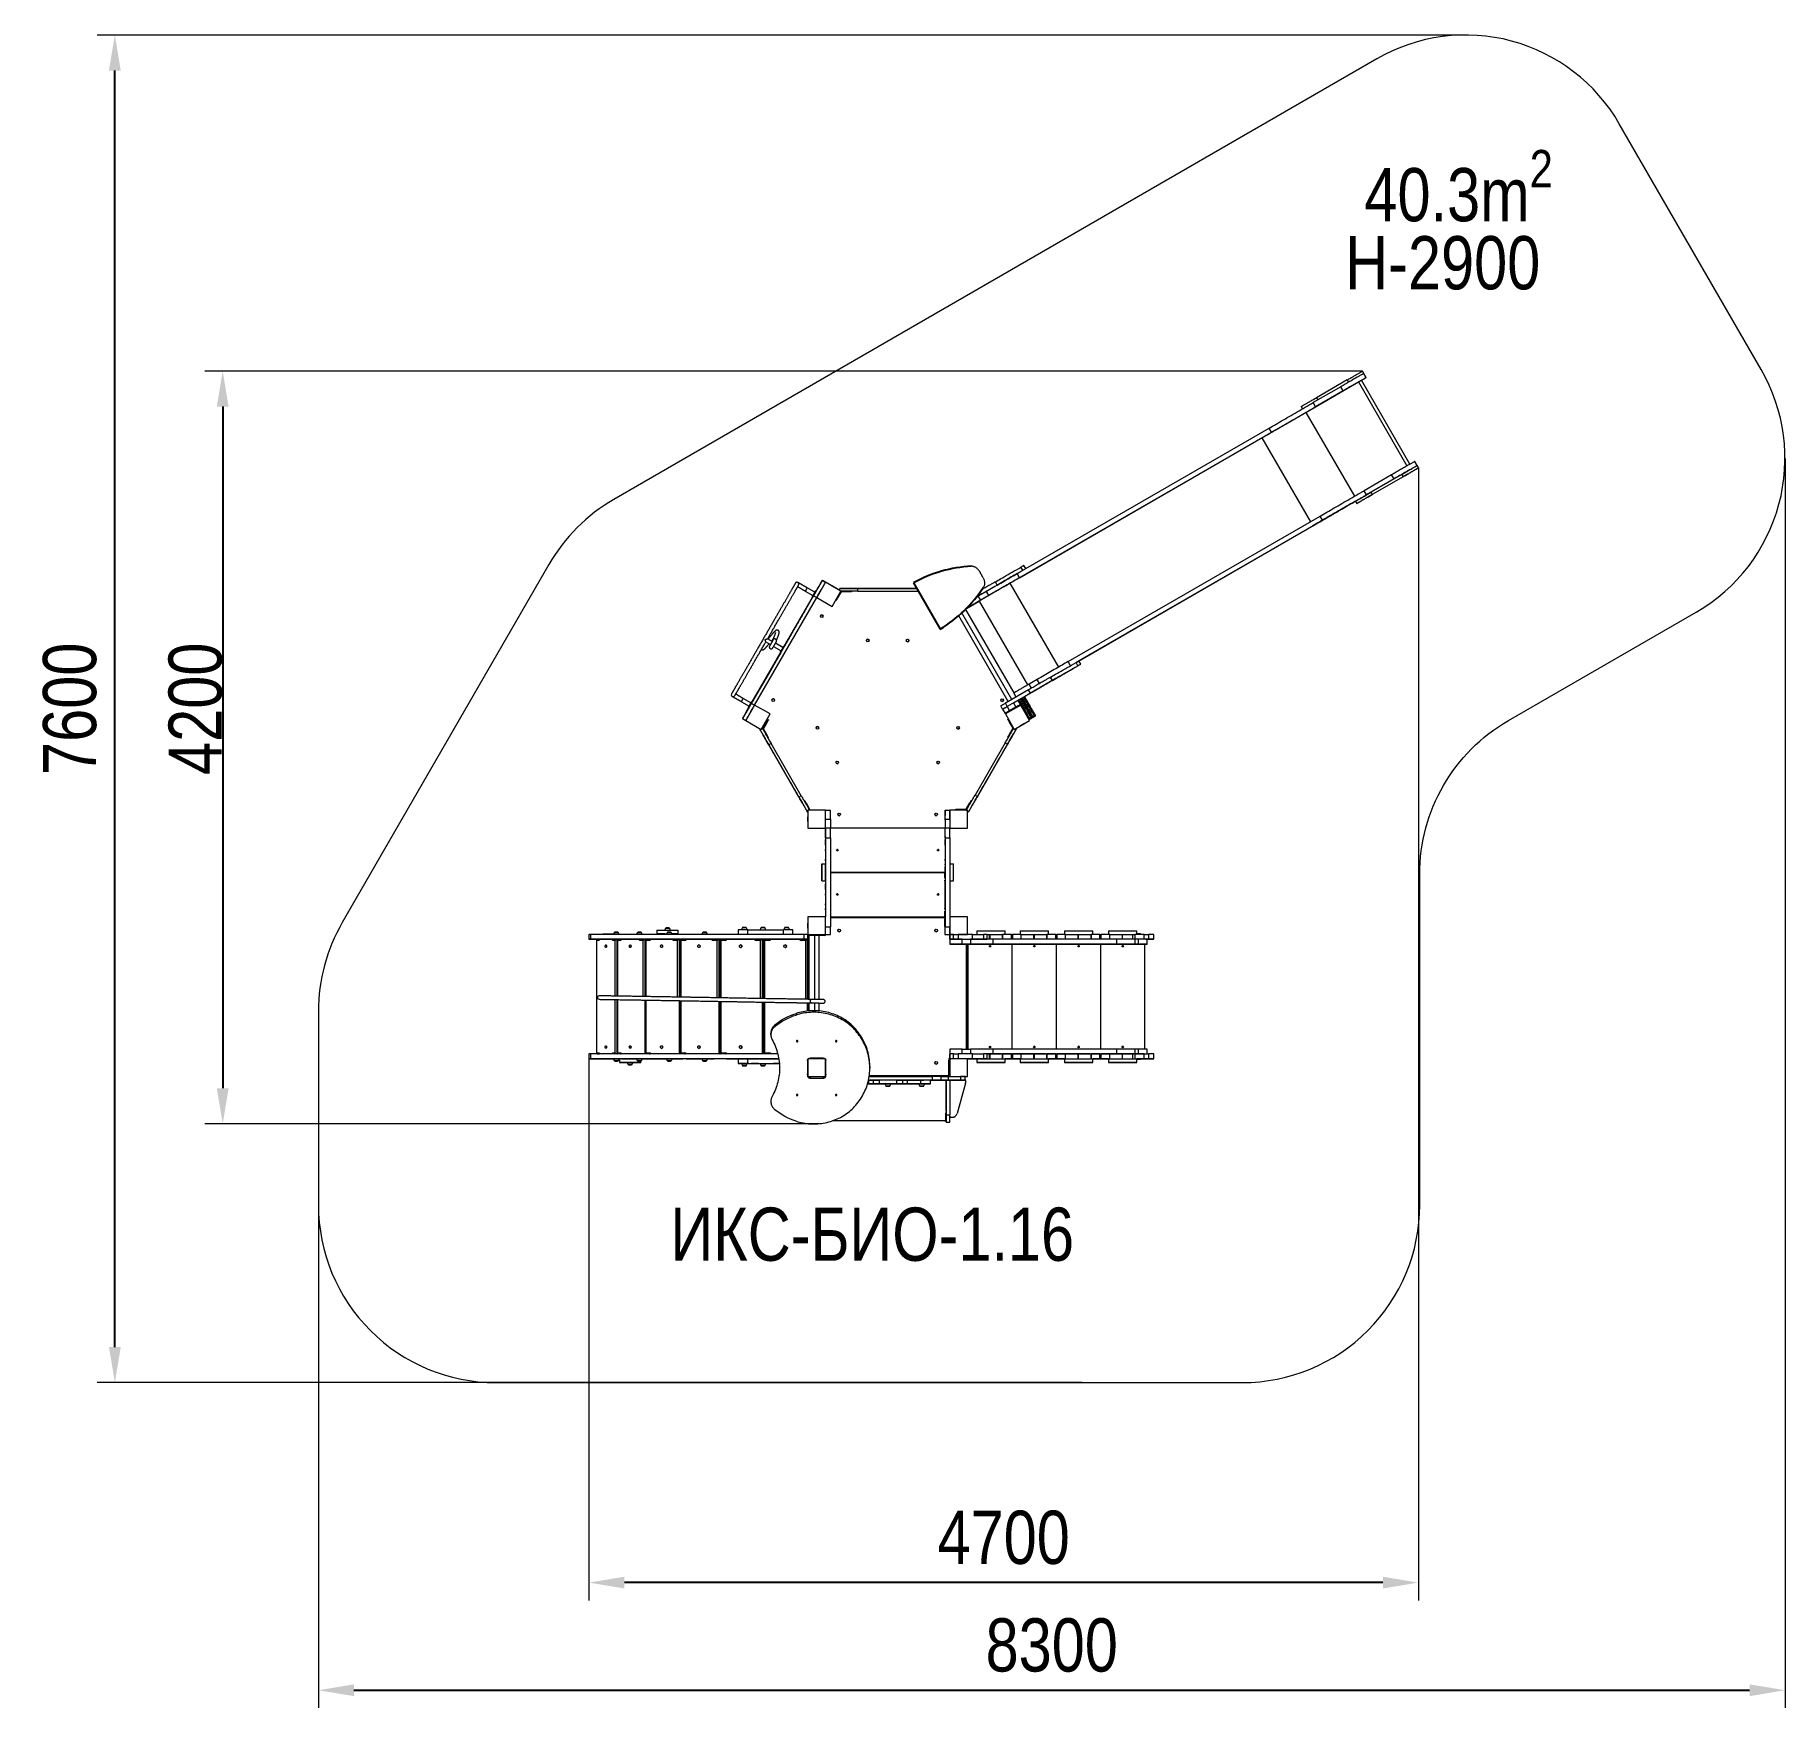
# Model space of a CAD drawing. Header units: millimetres. Extents: x -5411 to 4453, y -4856 to 4572.
import ezdxf

# ---------------------------------------------------------------- set-up
doc = ezdxf.new("R2010")
doc.units = ezdxf.units.MM
for name, color, linetype in [('DiKom', 7, 'Continuous'), ('DIKOM_АРТИКУЛ', 7, 'Continuous'), ('DIKOM_ЗОНА', 80, 'Continuous'), ('DIKOM_ОБЪЕКТ', 7, 'Continuous'), ('DIKOM_РАЗМЕР_ЗОНА', 7, 'Continuous'), ('DIKOM_РАЗМЕР_ОБЪЕКТА', 7, 'Continuous')]:
    doc.layers.add(name, color=color, linetype=linetype)
doc.styles.add('style1', font='arial.ttf', dxfattribs={"width": 0.8})
doc.dimstyles.new('1-50', dxfattribs={"dimtxt": 300, "dimasz": 200, "dimexe": 100, "dimexo": 0, "dimgap": 100, "dimtad": 1, "dimdec": 0, "dimtxsty": 'style1', "dimcen": 0, "dimclrd": 7, "dimclre": 7, "dimadec": 1, "dimazin": 2, "dimtfac": 1, "dimtdec": 0, "dimtmove": 1, "dimatfit": 3, "dimfxl": 0, "dimlwd": 25, "dimlwe": 18, "dimarcsym": 0})

msp = doc.modelspace()

# ---------------------------------------------------------------- texts
at = {"layer": 'DIKOM_АРТИКУЛ', "color": 7, "linetype": 'Continuous', "lineweight": 15, "insert": (-1829.4, -2036.3), "char_height": 300, "width": 1667.537, "attachment_point": 1, "style": 'style1'}
msp.add_mtext('ИКС-БИО-1.16', dxfattribs=at)
at = {"layer": 'DIKOM_РАЗМЕР_ОБЪЕКТА', "char_height": 300, "width": 5885.531, "attachment_point": 1, "style": 'style1'}
for s, insert in [('\\A1;40.3m{\\H0.7x;\\S2^ ;}', (2082.6, 3923.7)), ('H-2900', (1974.4, 3438.2))]:
    msp.add_mtext(s, dxfattribs=dict(at, insert=insert))

# ---------------------------------------------------------------- blocks, each defined once
blk = doc.blocks.new('*D18')
at = {"layer": 'Defpoints', "color": 0, "transparency": 16777216}
for p in [(2387.1, 2132), (-2288.2, -1197.5), (-2288.2, -4149.8)]:
    blk.add_point(p, dxfattribs=at)
at = {"layer": 'DIKOM_РАЗМЕР_ОБЪЕКТА', "color": 7, "lineweight": 18, "transparency": 16777216}
for p, q in [((2387.1, 2132), (2387.1, -4249.8)), ((-2288.2, -1197.5), (-2288.2, -4249.8))]:
    blk.add_line(p, q, dxfattribs=at)
at = {"layer": 'DIKOM_РАЗМЕР_ОБЪЕКТА', "color": 7, "lineweight": 25, "transparency": 16777216}
blk.add_line((2187.1, -4149.8), (-2088.2, -4149.8), dxfattribs=at)
at = {"layer": 'DIKOM_РАЗМЕР_ОБЪЕКТА', "color": 7, "transparency": 16777216}
for points in [[(-2088.2, -4116.4), (-2088.2, -4183.1), (-2288.2, -4149.8)], [(2187.1, -4116.4), (2187.1, -4183.1), (2387.1, -4149.8)]]:
    blk.add_solid(points, dxfattribs=at)
at = {"layer": 'DIKOM_РАЗМЕР_ОБЪЕКТА', "color": 0, "transparency": 16777216, "insert": (49.4, -3896.6), "char_height": 300, "attachment_point": 5, "style": 'style1'}
blk.add_mtext('4700', dxfattribs=at)
blk = doc.blocks.new('*D17')
at = {"layer": 'Defpoints', "color": 0, "transparency": 16777216}
for p in [(2072.1, 2677.6), (-4352.5, -1563.6), (-993.1, -1563.6)]:
    blk.add_point(p, dxfattribs=at)
at = {"layer": 'DIKOM_РАЗМЕР_ОБЪЕКТА', "color": 7, "lineweight": 18, "transparency": 16777216}
for p, q in [((2072.1, 2677.6), (-4452.5, 2677.6)), ((-993.1, -1563.6), (-4452.5, -1563.6))]:
    blk.add_line(p, q, dxfattribs=at)
at = {"layer": 'DIKOM_РАЗМЕР_ОБЪЕКТА', "color": 7, "lineweight": 25, "transparency": 16777216}
blk.add_line((-4352.5, 2477.6), (-4352.5, -1363.6), dxfattribs=at)
at = {"layer": 'DIKOM_РАЗМЕР_ОБЪЕКТА', "color": 7, "transparency": 16777216}
for points in [[(-4385.8, 2477.6), (-4319.2, 2477.6), (-4352.5, 2677.6)], [(-4385.8, -1363.6), (-4319.2, -1363.6), (-4352.5, -1563.6)]]:
    blk.add_solid(points, dxfattribs=at)
at = {"layer": 'DIKOM_РАЗМЕР_ОБЪЕКТА', "color": 0, "transparency": 16777216, "insert": (-4505.7, 774.6), "char_height": 300, "attachment_point": 5, "rotation": 90, "style": 'style1'}
blk.add_mtext('4200', dxfattribs=at)
blk = doc.blocks.new('*D15')
at = {"layer": 'Defpoints', "color": 0, "transparency": 16777216}
for p in [(4453.3, 2185.9), (-3812.9, -1476.3), (4453.3, -4756.3)]:
    blk.add_point(p, dxfattribs=at)
at = {"layer": 'DIKOM_РАЗМЕР_ЗОНА', "color": 7, "lineweight": 18, "transparency": 16777216}
for p, q in [((4453.3, 2185.9), (4453.3, -4856.3)), ((-3812.9, -1476.3), (-3812.9, -4856.3))]:
    blk.add_line(p, q, dxfattribs=at)
at = {"layer": 'DIKOM_РАЗМЕР_ЗОНА', "color": 7, "lineweight": 25, "transparency": 16777216}
blk.add_line((-3612.9, -4756.3), (4253.3, -4756.3), dxfattribs=at)
at = {"layer": 'DIKOM_РАЗМЕР_ЗОНА', "color": 7, "transparency": 16777216}
for points in [[(-3612.9, -4723), (-3612.9, -4789.7), (-3812.9, -4756.3)], [(4253.3, -4723), (4253.3, -4789.7), (4453.3, -4756.3)]]:
    blk.add_solid(points, dxfattribs=at)
at = {"layer": 'DIKOM_РАЗМЕР_ЗОНА', "color": 0, "transparency": 16777216, "insert": (320.2, -4503), "char_height": 300, "attachment_point": 5, "style": 'style1'}
blk.add_mtext('8300', dxfattribs=at)
blk = doc.blocks.new('*D16')
at = {"layer": 'Defpoints', "color": 0, "transparency": 16777216}
for p in [(-4960.5, 4571.5), (2653.3, 4571.5), (491.4, -3022.4)]:
    blk.add_point(p, dxfattribs=at)
at = {"layer": 'DIKOM_РАЗМЕР_ЗОНА', "color": 7, "lineweight": 18, "transparency": 16777216}
for p, q in [((2653.3, 4571.5), (-5060.5, 4571.5)), ((491.4, -3022.4), (-5060.5, -3022.4))]:
    blk.add_line(p, q, dxfattribs=at)
at = {"layer": 'DIKOM_РАЗМЕР_ЗОНА', "color": 7, "lineweight": 25, "transparency": 16777216}
blk.add_line((-4960.5, -2822.4), (-4960.5, 4371.5), dxfattribs=at)
at = {"layer": 'DIKOM_РАЗМЕР_ЗОНА', "color": 7, "transparency": 16777216}
for points in [[(-4993.8, 4371.5), (-4927.2, 4371.5), (-4960.5, 4571.5)], [(-4993.8, -2822.4), (-4927.2, -2822.4), (-4960.5, -3022.4)]]:
    blk.add_solid(points, dxfattribs=at)
at = {"layer": 'DIKOM_РАЗМЕР_ЗОНА', "color": 0, "transparency": 16777216, "insert": (-5213.7, 774.6), "char_height": 300, "attachment_point": 5, "rotation": 90, "style": 'style1'}
blk.add_mtext('7600', dxfattribs=at)
blk = doc.blocks.new('A$C7377211D')
at = {"color": 7, "linetype": 'Continuous', "lineweight": 15}
blk.add_line((639.1, -635.2), (617.8, -598.3), dxfattribs=at)
at = {"color": 7, "linetype": 'Continuous', "lineweight": 15, "flags": 128}
for points in [[(617.8, -598.3), (615.8, -595.1), (613.6, -592.1), (611.3, -589.1), (608.7, -586.4), (606.1, -583.8), (603.2, -581.4), (600.3, -579.2), (597.2, -577.2), (594.1, -575.5), (590.9, -574), (587.6, -572.7), (584.2, -571.7), (580.9, -570.9), (577.5, -570.4), (574.1, -570.1), (570.8, -570.1)], [(639.1, -635.2), (640.9, -638.6), (642.4, -642), (643.8, -645.5), (644.9, -649.1), (645.8, -652.7), (646.5, -656.3), (646.9, -659.9), (647.1, -663.6), (647, -667.2), (646.7, -670.7), (646.2, -674.2), (645.4, -677.6), (644.4, -680.9), (643.2, -684.1), (641.7, -687.1), (640, -690)]]:
    blk.add_lwpolyline(points, dxfattribs=at)
at = {"layer": 'DiKom'}
blk.add_line((245.8, -663.3), (396.8, -924.8), dxfattribs=at)
for centre, start, end in [((614.9, -1337.8), 93.16731, 118.68962), ((-2.7, -267.9), 301.30791, 326.83022)]:
    blk.add_arc(centre, 768.9, start, end, dxfattribs=at)
blk = doc.blocks.new('A$C2D3B5436')
at = {"layer": 'DiKom', "color": 7, "linetype": 'Continuous', "lineweight": 15}
for p, q in [((323.4, 557.9), (314.6, 557.9)), ((533.3, 478.3), (524.4, 478.3)), ((267.3, 308.4), (367.3, 308.4)), ((267.3, 208.4), (267.3, 308.4)), ((272, 310.4), (357.1, 310.4)), ((367.3, 308.4), (367.3, 208.4)), ((258.4, 221.4), (258.4, 295.4)), ((267.3, 295.4), (258.4, 295.4)), ((267.3, 221.4), (258.4, 221.4)), ((367.3, 208.4), (267.3, 208.4)), ((357.1, 206.4), (272, 206.4)), ((370.7, 295.4), (370.7, 221.4)), ((622.5, 141.7), (613.6, 141.7)), ((558.1, 22.9), (549.2, 22.9)), ((502.3, 0), (511.1, 0))]:
    blk.add_line(p, q, dxfattribs=at)
at = {"layer": 'DiKom', "color": 7, "linetype": 'Continuous', "lineweight": 15, "flags": 128}
for points in [[(104.7, 478.3), (113.1, 485.3), (121.7, 492), (130.4, 498.4), (139.4, 504.5), (148.5, 510.3), (157.7, 515.8), (167.2, 521), (176.7, 525.9), (186.4, 530.4), (196.2, 534.6), (206.1, 538.4), (216.1, 541.9), (226.2, 545.1), (236.4, 547.9), (246.7, 550.4), (257, 552.5), (267.4, 554.3), (277.8, 555.8), (288.3, 556.8), (298.8, 557.5), (309.3, 557.9), (319.8, 557.9), (330.3, 557.5), (340.8, 556.8), (351.3, 555.8), (361.7, 554.3), (372.1, 552.5), (382.4, 550.4), (392.7, 547.9), (402.9, 545.1), (413, 541.9), (423, 538.4), (432.9, 534.6), (442.8, 530.4), (452.4, 525.9), (462, 521), (471.4, 515.8), (480.7, 510.3), (489.8, 504.5), (498.7, 498.4), (507.5, 492), (516, 485.3), (524.4, 478.3)], [(323.4, 557.9), (328.7, 557.9), (339.2, 557.5), (349.7, 556.8), (360.2, 555.8), (370.6, 554.3), (381, 552.5), (391.3, 550.4), (401.6, 547.9), (411.8, 545.1), (421.9, 541.9), (431.9, 538.4), (441.8, 534.6), (451.6, 530.4), (461.3, 525.9), (470.9, 521), (480.3, 515.8), (489.5, 510.3), (498.6, 504.5), (507.6, 498.4), (516.3, 492), (524.9, 485.3), (533.3, 478.3)], [(15.6, 141.7), (12.6, 151.5), (9.9, 161.5), (7.5, 171.6), (5.5, 181.7), (3.8, 192), (2.4, 202.3), (1.3, 212.6), (0.5, 223), (0.1, 233.4), (0, 243.8), (0.2, 254.2), (0.8, 264.6), (1.7, 274.9), (2.9, 285.2), (4.4, 295.5), (6.2, 305.7), (8.4, 315.8), (10.9, 325.9), (13.7, 335.8), (16.8, 345.6), (20.2, 355.3), (24, 364.9), (28, 374.3), (32.3, 383.6), (36.9, 392.6), (41.8, 401.5), (46.9, 410.3), (52.4, 418.8), (58.1, 427.1), (64, 435.1), (70.2, 443), (76.7, 450.6), (83.3, 457.9), (90.3, 465), (97.4, 471.8), (104.7, 478.3)], [(524.4, 478.3), (531.8, 471.8), (538.9, 465), (545.8, 457.9), (552.5, 450.6), (558.9, 443), (565.1, 435.1), (571.1, 427.1), (576.8, 418.8), (582.2, 410.3), (587.4, 401.5), (592.2, 392.6), (596.8, 383.6), (601.2, 374.3), (605.2, 364.9), (608.9, 355.3), (612.3, 345.6), (615.4, 335.8), (618.2, 325.9), (620.7, 315.8), (622.9, 305.7), (624.7, 295.5), (626.3, 285.2), (627.5, 274.9), (628.4, 264.6), (628.9, 254.2), (629.1, 243.8), (629, 233.4), (628.6, 223), (627.9, 212.6), (626.8, 202.3), (625.4, 192), (623.7, 181.7), (621.6, 171.6), (619.2, 161.5), (616.6, 151.5), (613.6, 141.7)], [(533.3, 478.3), (540.6, 471.8), (547.8, 465), (554.7, 457.9), (561.4, 450.6), (567.8, 443), (574, 435.1), (580, 427.1), (585.6, 418.8), (591.1, 410.3), (596.2, 401.5), (601.1, 392.6), (605.7, 383.6), (610, 374.3), (614.1, 364.9), (617.8, 355.3), (621.2, 345.6), (624.3, 335.8), (627.1, 325.9), (629.6, 315.8), (631.8, 305.7), (633.6, 295.5), (635.2, 285.2), (636.4, 274.9), (637.2, 264.6), (637.8, 254.2), (638, 243.8), (637.9, 233.4), (637.5, 223), (636.7, 212.6), (635.7, 202.3), (634.3, 192), (632.5, 181.7), (630.5, 171.6), (628.1, 161.5), (625.4, 151.5), (622.5, 141.7)], [(166.4, 368.4), (166.2, 367.3), (165.7, 366.2), (165, 365.3), (164.1, 364.7), (163, 364.5), (161.9, 364.5), (160.9, 365), (160.1, 365.7), (159.5, 366.7), (159.2, 367.9), (159.2, 369), (159.5, 370.2), (160.1, 371.2), (160.9, 371.9), (161.9, 372.3), (163, 372.4), (164.1, 372.2), (165, 371.6), (165.7, 370.7), (166.2, 369.6), (166.4, 368.4)], [(258.4, 295.4), (258.6, 297.8), (259.1, 300.1), (259.9, 302.3), (261, 304.3), (262.4, 306.1), (264, 307.6), (265.8, 308.8), (267.8, 309.7), (269.9, 310.3), (272, 310.4)], [(470, 368.4), (469.9, 367.3), (469.4, 366.2), (468.7, 365.3), (467.7, 364.7), (466.7, 364.5), (465.6, 364.5), (464.6, 365), (463.7, 365.7), (463.1, 366.7), (462.8, 367.9), (462.8, 369), (463.1, 370.2), (463.7, 371.2), (464.6, 371.9), (465.6, 372.3), (466.7, 372.4), (467.7, 372.2), (468.7, 371.6), (469.4, 370.7), (469.9, 369.6), (470, 368.4)], [(272, 206.4), (269.9, 206.6), (267.8, 207.2), (265.8, 208.1), (264, 209.3), (262.4, 210.8), (261, 212.6), (259.9, 214.6), (259.1, 216.8), (258.6, 219.1), (258.4, 221.4)], [(166.4, 148.4), (166.2, 147.3), (165.7, 146.2), (165, 145.3), (164.1, 144.7), (163, 144.5), (161.9, 144.5), (160.9, 145), (160.1, 145.7), (159.5, 146.7), (159.2, 147.9), (159.2, 149), (159.5, 150.2), (160.1, 151.2), (160.9, 151.9), (161.9, 152.3), (163, 152.4), (164.1, 152.2), (165, 151.6), (165.7, 150.7), (166.2, 149.6), (166.4, 148.4)], [(470, 148.4), (469.9, 147.3), (469.4, 146.2), (468.7, 145.3), (467.7, 144.7), (466.7, 144.5), (465.6, 144.5), (464.6, 145), (463.7, 145.7), (463.1, 146.7), (462.8, 147.9), (462.8, 149), (463.1, 150.2), (463.7, 151.2), (464.6, 151.9), (465.6, 152.3), (466.7, 152.4), (467.7, 152.2), (468.7, 151.6), (469.4, 150.7), (469.9, 149.6), (470, 148.4)], [(155.3, 7.4), (151.1, 5.3), (146.8, 3.6), (142.4, 2.1), (138, 1.1), (133.5, 0.4), (128.9, 0), (124.3, 0.1), (119.8, 0.4), (115.3, 1.2), (110.8, 2.3), (106.4, 3.7), (102.1, 5.5), (98, 7.7), (94, 10.1), (90.2, 12.9), (86.6, 15.9), (83.1, 19.3), (80, 22.9)], [(473.9, 7.4), (464.3, 12.5), (454.5, 17.3), (444.7, 21.8), (434.7, 25.9), (424.6, 29.7), (414.4, 33.2), (404.2, 36.3), (393.8, 39.1), (383.4, 41.5), (372.9, 43.6), (362.4, 45.4), (351.8, 46.8), (341.2, 47.9), (330.5, 48.6), (319.9, 48.9), (309.2, 48.9), (298.6, 48.6), (288, 47.9), (277.3, 46.8), (266.8, 45.4), (256.2, 43.6), (245.7, 41.5), (235.3, 39.1), (225, 36.3), (214.7, 33.2), (204.5, 29.7), (194.4, 25.9), (184.5, 21.8), (174.6, 17.3), (164.9, 12.5), (155.3, 7.4)], [(549.2, 22.9), (546, 19.3), (542.6, 15.9), (538.9, 12.9), (535.1, 10.1), (531.1, 7.7), (527, 5.5), (522.7, 3.7), (518.3, 2.3), (513.9, 1.2), (509.4, 0.4), (504.8, 0.1), (500.2, 0), (495.7, 0.4), (491.2, 1.1), (486.7, 2.1), (482.3, 3.6), (478, 5.3), (473.9, 7.4)], [(558.1, 22.9), (554.9, 19.3), (551.5, 15.9), (547.8, 12.9), (544, 10.1), (540, 7.7), (535.9, 5.5), (531.6, 3.7), (527.2, 2.3), (522.8, 1.2), (518.2, 0.4), (513.7, 0.1), (511.1, 0)]]:
    blk.add_lwpolyline(points, dxfattribs=at)
at = {"layer": 'DiKom', "color": 7, "linetype": 'Continuous', "lineweight": 15}
for centre, radius, start, end in [((281, 297.8), 12.7, 90.2762, 122.65129), ((357.1, 297.8), 12.7, 57.34871, 89.7238), ((354.8, 295.5), 16, 359.68234, 38.21214), ((281, 219.1), 12.7, 237.34871, 269.7238), ((357.1, 219.1), 12.7, 270.2762, 302.65129), ((354.9, 221.3), 15.8, 321.59914, 0.51379), ((357.8, 250.1), 359, 197.58539, 219.29367), ((271.4, 250.1), 359, 320.70633, 342.41461), ((280.2, 250.1), 359, 320.70633, 342.41461)]:
    blk.add_arc(centre, radius, start, end, dxfattribs=at)

# ---------------------------------------------------------------- dimensions: what is measured, and where the dimension line sits
at = {"layer": 'DIKOM_РАЗМЕР_ЗОНА'}
dim = msp.add_linear_dim(base=(-4960.5, 4571.5), p1=(491.4, -3022.4), p2=(2653.3, 4571.5), angle=90, text='7600', dimstyle='1-50', dxfattribs=at)
dim.commit()
dim.dimension.update_dxf_attribs({"geometry": '*D16', "text_midpoint": (-4960.5, 774.6), "dimtype": 160})
dim = msp.add_linear_dim(base=(4453.3, -4756.3), p1=(-3812.9, -1476.3), p2=(4453.3, 2185.9), text='8300', dimstyle='1-50', dxfattribs=at)
dim.commit()
dim.dimension.update_dxf_attribs({"geometry": '*D15', "text_midpoint": (320.2, -4756.3), "dimtype": 160})
at = {"layer": 'DIKOM_РАЗМЕР_ОБЪЕКТА'}
dim = msp.add_linear_dim(base=(-4352.5, -1563.6), p1=(2072.1, 2677.6), p2=(-993.1, -1563.6), angle=90, text='4200', dimstyle='1-50', dxfattribs=at)
dim.commit()
dim.dimension.update_dxf_attribs({"geometry": '*D17', "text_midpoint": (-4252.5, 774.6), "dimtype": 160})
dim = msp.add_linear_dim(base=(-2288.2, -4149.8), p1=(2387.1, 2132), p2=(-2288.2, -1197.5), text='4700', dimstyle='1-50', dxfattribs=at)
dim.commit()
dim.dimension.update_dxf_attribs({"geometry": '*D18', "text_midpoint": (49.4, -4149.8), "dimtype": 160})

# ---------------------------------------------------------------- linework, layer by layer
at = {"layer": 'DIKOM_ЗОНА', "color": 3, "lineweight": 15}
msp.add_lwpolyline([(3953.3, 1319.9, 0.414214), (4319.3, 2685.9), (3519.3, 4071.5, 0.414214), (2153.3, 4437.5), (-2147.4, 1954.6, 0.131652), (-2513.4, 1588.5), (-3679, -430.3, 0.131652), (-3812.9, -930.3), (-3812.9, -2022.4, 0.414214), (-2812.9, -3022.4), (1394.5, -3022.4, 0.414214), (2394.5, -2022.4), (2394.5, -157.5, -0.267949), (2894.5, 708.5)], format="xyb", close=True, dxfattribs=at)
at = {"layer": 'DIKOM_ОБЪЕКТ', "color": 7, "linetype": 'Continuous', "lineweight": 15}
for p, q in [((2079.6, 2664.6), (2072.1, 2677.6)), ((2093.1, 2641.3), (2079.6, 2664.6)), ((1753.1, 2445), (2049.8, 2616.3)), ((1949.6, 2589.7), (1794.1, 2499.9)), ((1963.1, 2566.3), (1807.6, 2476.5)), ((1985.4, 2627.6), (1812.2, 2527.6)), ((1963.1, 2566.3), (1949.6, 2589.7)), ((1985.4, 2627.6), (1992.9, 2614.7)), ((2049.8, 2616.3), (2322.7, 2143.4)), ((2049.8, 2616.3), (2322.7, 2143.4)), ((2339.2, 2152.9), (2066.2, 2625.8)), ((1725.6, 2477.6), (1733.1, 2464.7)), ((1807.6, 2476.5), (1794.1, 2499.9)), ((1812.2, 2527.6), (1819.7, 2514.7)), ((1753.1, 2445), (2026.1, 1972.1)), ((84.6, 1481.7), (1505, 2301.7)), ((125.6, 1536.6), (1546, 2356.6)), ((139.1, 1513.2), (1559.5, 2333.2)), ((1505, 2301.7), (1778, 1828.9)), ((1559.5, 2333.2), (1546, 2356.6)), ((2236.1, 2093.4), (2080.6, 2003.6)), ((2292.9, 2095), (2119.7, 1995)), ((2300.4, 2082), (2127.2, 1982)), ((2300.5, 2082), (2127.3, 1982)), ((2249.6, 2070), (2236.1, 2093.4)), ((2292.9, 2095), (2300.4, 2082)), ((2379.6, 2145), (2366.1, 2168.4)), ((2387.1, 2132), (2379.6, 2145)), ((2094.1, 1980.3), (2080.6, 2003.6)), ((2249.6, 2070), (2094.1, 1980.3)), ((2119.7, 1995), (2127.2, 1982)), ((2033.1, 1945), (2040.6, 1932)), ((412.1, 1040.4), (1832.5, 1860.4)), ((457.4, 1035.4), (1846, 1837)), ((473.8, 1044.8), (1791.5, 1805.5)), ((1789.5, 1804.4), (473.8, 1044.8)), ((1846, 1837), (1832.5, 1860.4)), ((173.8, 1564.4), (163.3, 1582.6)), ((-954.3, 1488.1), (-1004.3, 1401.5)), ((-974.8, 1494.7), (-975, 1494.3)), ((-975, 1494.3), (-974.8, 1494.7)), ((-974.8, 1494.7), (-975, 1494.3)), ((-975, 1494.3), (-974.9, 1494.6)), ((-974.9, 1494.6), (-975, 1494.3)), ((-975, 1494.3), (-974.8, 1494.6)), ((-974.9, 1494.5), (-975, 1494.3)), ((-975, 1494.3), (-974.9, 1494.4)), ((-975, 1494.3), (-975, 1494.3)), ((-975, 1494.3), (-975, 1494.3)), ((-975, 1494.3), (-975, 1494.3)), ((-975, 1494.3), (-975, 1494.3)), ((-972.5, 1498.6), (-954.3, 1488.1)), ((-972.5, 1498.6), (-972.5, 1498.6)), ((-972.5, 1498.6), (-954.3, 1488.1)), ((-968.2, 1496.2), (-968.7, 1496.4)), ((-968.2, 1496.2), (-968.7, 1496.4)), ((-968.7, 1496.4), (-968.2, 1496.2)), ((-968.6, 1496.4), (-968.2, 1496.2)), ((-968.2, 1496.1), (-968.6, 1496.3)), ((-968.5, 1496.3), (-968.2, 1496.1)), ((-968.2, 1496.1), (-968.4, 1496.3)), ((-968.4, 1496.2), (-968.2, 1496.1)), ((-968.2, 1496.2), (-958.7, 1490.7)), ((-968.2, 1496.2), (-968.2, 1496.2)), ((-958.7, 1490.7), (-968.2, 1496.2)), ((-968.2, 1496.2), (-958.7, 1490.7)), ((-968.2, 1496.2), (-968.2, 1496.2)), ((-958.7, 1490.7), (-968.2, 1496.2)), ((-968.2, 1496.2), (-968.2, 1496.1)), ((-968.2, 1496.1), (-958.7, 1490.6)), ((-968.2, 1496.1), (-968.2, 1496.1)), ((-958.7, 1490.6), (-968.2, 1496.1)), ((-968.2, 1496.1), (-958.7, 1490.6)), ((-968.2, 1496.1), (-968.2, 1496.1)), ((-958.7, 1490.6), (-968.2, 1496.1)), ((-968.2, 1496.1), (-968.2, 1496.1)), ((-968.2, 1496.1), (-968.2, 1496.1)), ((-958.7, 1490.7), (-958.7, 1490.7)), ((-958.2, 1490.4), (-958.7, 1490.7)), ((-958.7, 1490.7), (-958.7, 1490.7)), ((-958.2, 1490.3), (-958.7, 1490.7)), ((-958.7, 1490.7), (-958.7, 1490.7)), ((-958.7, 1490.7), (-958.3, 1490.4)), ((-958.7, 1490.7), (-958.7, 1490.7)), ((-958.7, 1490.7), (-958.2, 1490.3)), ((-958.7, 1490.6), (-958.7, 1490.6)), ((-958.4, 1490.5), (-958.7, 1490.6)), ((-958.7, 1490.6), (-958.7, 1490.6)), ((-958.3, 1490.4), (-958.7, 1490.6)), ((-958.7, 1490.6), (-958.7, 1490.6)), ((-958.7, 1490.6), (-958.5, 1490.5)), ((-958.7, 1490.6), (-958.7, 1490.6)), ((-958.7, 1490.6), (-958.4, 1490.4)), ((-954.3, 1488.2), (-954.4, 1488.1)), ((-954.3, 1488.1), (-954.3, 1488.2)), ((-873.2, 1441.3), (-954.3, 1488.2)), ((-867.7, 1438.1), (-954.3, 1488.1)), ((-954.3, 1488.1), (-954.3, 1488.1)), ((13.6, 1471.9), (3.1, 1490.1)), ((84.6, 1481.7), (357.6, 1008.9)), ((139.1, 1513.2), (125.6, 1536.6)), ((157.4, 1555), (146.9, 1573.2)), ((-1372.5, 805.8), (-1022.5, 1412)), ((-1354.3, 795.3), (-1004.3, 1401.5)), ((-1027.5, 1403.4), (-1187.6, 1126.2)), ((-1027.5, 1403.4), (-1187.5, 1126.2)), ((-1187.5, 1126.2), (-1027.5, 1403.4)), ((-1027.5, 1403.4), (-1142.5, 1204.2)), ((-1027.5, 1403.4), (-1142.5, 1204.2)), ((-1027.5, 1403.4), (-1142.5, 1204.2)), ((-1142.5, 1204.2), (-1027.5, 1403.4)), ((-1142.5, 1204.2), (-1027.5, 1403.4)), ((-1142.5, 1204.2), (-1027.5, 1403.4)), ((-1104.9, 1477.4), (-1104.9, 1477.4)), ((-1068.7, 1438.1), (-1025.4, 1413.1)), ((-1014.9, 1431.3), (-1058.2, 1456.3)), ((-1030.1, 1404.9), (-1030.1, 1404.9)), ((-1027.5, 1403.4), (-1030.1, 1404.9)), ((-1020.1, 1422.2), (-1027.6, 1409.2)), ((-1025, 1407.7), (-1027.6, 1409.2)), ((-1010, 1433.7), (-1025, 1407.7)), ((-1022.5, 1412), (-1004.3, 1401.5)), ((-1012.6, 1435.2), (-1020.1, 1422.2)), ((-1010, 1433.7), (-1012.6, 1435.2)), ((-1010.1, 1439.5), (-1010.1, 1439.5)), ((-1007.5, 1438), (-1010.1, 1439.5)), ((-1007.5, 1438), (-1010.1, 1439.5)), ((-997.5, 1455.4), (-1007.5, 1438)), ((-997.5, 1455.4), (-1007.5, 1438)), ((-997.5, 1455.4), (-1007.5, 1438)), ((-1007.5, 1438), (-997.5, 1455.4)), ((-1007.5, 1438), (-997.5, 1455.4)), ((-997.5, 1455.3), (-1007.5, 1438)), ((-1007.5, 1438), (-997.5, 1455.3)), ((-1007.5, 1438), (-997.5, 1455.3)), ((-1007.5, 1438), (-1007.5, 1438)), ((-1004.3, 1401.5), (-917.7, 1351.5)), ((-1004.3, 1401.5), (-1004.3, 1401.5)), ((-917.7, 1351.5), (-867.7, 1438.1)), ((-895.6, 1383.9), (-898.1, 1385.4)), ((-889.1, 1401), (-886.6, 1399.5)), ((-866.4, 1434.4), (-886.6, 1399.5)), ((-873.2, 1452.4), (-873.2, 1452.4)), ((-873.2, 1441.2), (-873.2, 1452.4)), ((-873.2, 1441.2), (-873.2, 1452.4)), ((-867.7, 1438.1), (-867.7, 1438.1)), ((-826.2, 1434.4), (-866.4, 1434.4)), ((-826.2, 1434.4), (-826.2, 1437.4)), ((-808.2, 1437.4), (-808.2, 1434.4)), ((-773.2, 1437.4), (-773.2, 1452.4)), ((-441.2, 1452.4), (-773.2, 1452.4)), ((-773.2, 1452.4), (-441.1, 1452.4)), ((-773.2, 1437.4), (-433.2, 1437.4)), ((-753.2, 1452.4), (-753.2, 1452.4)), ((-653.2, 1452.4), (-653.2, 1452.4)), ((-653.2, 1452.4), (-653.2, 1452.4)), ((-553.2, 1452.4), (-553.2, 1452.4)), ((-453.2, 1452.4), (-453.2, 1452.4)), ((-453.2, 1452.4), (-453.2, 1452.4)), ((-433.2, 1437.4), (-433.2, 1438.5)), ((-160.5, 1340.2), (-89.1, 1381.5)), ((-48, 1436.3), (-93.7, 1410)), ((-80.2, 1386.6), (-93.7, 1410)), ((-89.1, 1381.5), (183.9, 908.6)), ((-34.5, 1413), (-80.2, 1386.6)), ((-34.5, 1413), (-48, 1436.3)), ((75.6, 814.9), (-204.1, 1299.3)), ((96.3, 826.9), (-185.9, 1315.6)), ((-165.9, 1334.9), (106.2, 863.7)), ((-1150, 1191.3), (-1150, 1191.2)), ((-1150, 1191.3), (-1150, 1191.2)), ((-1150, 1191.2), (-1150, 1191.2)), ((-1150, 1191.2), (-1150, 1191.2)), ((-1150, 1191.2), (-1150, 1191.2)), ((-1142.5, 1204.2), (-1142.5, 1204.2)), ((-1142.5, 1204.2), (-1142.5, 1204.2)), ((-1142.5, 1204.2), (-1142.5, 1204.2)), ((-1207.6, 1091.6), (-1367.5, 814.5)), ((-1207.5, 1091.6), (-1367.5, 814.5)), ((-1367.5, 814.5), (-1207.5, 1091.6)), ((-1291.6, 1151.1), (-1265.6, 1136.1)), ((-1255, 1154.2), (-1281.1, 1169.3)), ((-1247.3, 1125.5), (-1205.4, 1101.3)), ((-1194.9, 1119.5), (-1236.7, 1143.7)), ((-1210.1, 1093.1), (-1210.1, 1093.1)), ((-1207.5, 1091.6), (-1210.1, 1093.1)), ((-1192.6, 1123.4), (-1207.6, 1097.4)), ((-1205, 1095.9), (-1207.6, 1097.4)), ((-1190, 1121.9), (-1205, 1095.9)), ((-1190, 1121.9), (-1192.6, 1123.4)), ((-1190.1, 1127.7), (-1190.1, 1127.7)), ((-1187.5, 1126.2), (-1190.1, 1127.7)), ((-1187.5, 1126.2), (-1190.1, 1127.7)), ((-1187.5, 1126.2), (-1187.5, 1126.2)), ((-724.4, 1159.2), (-724.4, 1159.2)), ((-495.4, 1152.8), (-495.4, 1152.8)), ((-488.2, 1165.9), (-488.2, 1165.9)), ((-1252.5, 1013.7), (-1367.5, 814.5)), ((-1252.5, 1013.7), (-1367.5, 814.5)), ((-1367.5, 814.5), (-1252.5, 1013.7)), ((-1367.5, 814.5), (-1252.5, 1013.7)), ((-1252.5, 1013.7), (-1252.5, 1013.7)), ((-1245, 1026.7), (-1245, 1026.7)), ((-1245, 1026.7), (-1245, 1026.7)), ((425.6, 1017), (412.1, 1040.4)), ((467.9, 1017.2), (457.4, 1035.4)), ((484.3, 1026.6), (473.8, 1044.8)), ((130.2, 822.2), (262.5, 898.5)), ((238.5, 940.1), (192.8, 913.7)), ((206.2, 890.4), (192.8, 913.7)), ((262.5, 898.5), (215.5, 871.4)), ((215.5, 871.4), (261.2, 897.8)), ((251.9, 916.7), (238.5, 940.1)), ((262.5, 898.5), (262.5, 898.5)), ((324.1, 934.1), (313.6, 952.3)), ((339.2, 942.9), (348, 947.9)), ((346, 946.8), (346, 946.8)), ((380.9, 966.9), (380.9, 966.9)), ((-1485.9, 853.4), (-1485.9, 853.4)), ((-1428.7, 814.5), (-1385.4, 789.5)), ((-1374.9, 807.7), (-1418.2, 832.7)), ((-1354.3, 795.3), (-1404.3, 708.7)), ((-1380.1, 798.6), (-1387.6, 785.6)), ((-1370, 810.1), (-1385, 784.1)), ((-1372.6, 811.6), (-1380.1, 798.6)), ((-1370, 810.1), (-1372.6, 811.6)), ((-1372.5, 805.8), (-1354.3, 795.3)), ((-1367.5, 814.5), (-1370.1, 816)), ((-1370.1, 816), (-1370.1, 816)), ((-1367.5, 814.5), (-1370.1, 816)), ((-1367.5, 814.5), (-1367.5, 814.5)), ((-1267.7, 745.3), (-1354.3, 795.3)), ((-1354.3, 795.3), (-1354.3, 795.3)), ((-1256.7, 823.3), (-1256.7, 823.3)), ((-1241.7, 823.6), (-1241.7, 823.6)), ((43.5, 772.2), (33, 790.4)), ((36.9, 816.9), (36.9, 816.9)), ((44.1, 830.1), (44.1, 830.1)), ((189.9, 880.9), (59, 805.4)), ((69.5, 787.2), (59, 805.4)), ((145.6, 795.3), (59, 745.3)), ((200.4, 862.7), (69.5, 787.2)), ((104.2, 807.2), (117.7, 783.8)), ((119.6, 840.4), (106.2, 863.7)), ((130.2, 822.2), (143.7, 798.8)), ((150.6, 816.8), (142.8, 812.3)), ((143.7, 798.8), (143.7, 798.8)), ((145.7, 795.3), (143.7, 798.8)), ((145.7, 795.3), (143.7, 798.8)), ((145.7, 795.3), (143.7, 798.8)), ((145.7, 795.3), (143.7, 798.8)), ((195.6, 708.7), (145.6, 795.3)), ((145.6, 795.3), (145.7, 795.3)), ((145.7, 795.3), (145.7, 795.3)), ((145.7, 795.3), (145.7, 795.3)), ((145.7, 795.3), (145.7, 795.3)), ((167.5, 829.6), (159.7, 825.1)), ((181.4, 817.4), (174.8, 828.9)), ((200.4, 862.7), (189.9, 880.9)), ((215.5, 871.4), (215.5, 871.4)), ((-1422.5, 719.2), (-1422.5, 719.2)), ((-1422.5, 719.2), (-1404.3, 708.7)), ((-1420.2, 723.3), (-1420, 723.6)), ((-1420.2, 723.2), (-1420, 723.6)), ((-1420, 723.6), (-1420.2, 723.2)), ((-1420, 723.6), (-1420.2, 723.2)), ((-1420.1, 723.4), (-1420, 723.5)), ((-1420, 723.5), (-1420.1, 723.3)), ((-1420, 723.6), (-1420, 723.6)), ((-1420, 723.6), (-1420, 723.6)), ((-1420, 723.5), (-1420, 723.5)), ((-1404.3, 708.7), (-1317.7, 658.7)), ((-1404.3, 708.7), (-1404.3, 708.7)), ((-1387.5, 779.8), (-1397.5, 762.5)), ((-1387.5, 779.8), (-1397.5, 762.5)), ((-1387.5, 779.8), (-1397.5, 762.6)), ((-1397.5, 762.5), (-1387.5, 779.8)), ((-1397.5, 762.5), (-1387.5, 779.8)), ((-1397.5, 762.5), (-1387.5, 779.8)), ((-1397.5, 762.5), (-1397.5, 762.5)), ((-1397.5, 762.5), (-1397.5, 762.5)), ((-1390.1, 781.3), (-1390.1, 781.3)), ((-1387.5, 779.8), (-1390.1, 781.3)), ((-1385, 784.1), (-1387.6, 785.6)), ((-1317.7, 658.7), (-1267.7, 745.3)), ((-1309.4, 661.5), (-1288.4, 697.9)), ((-1309.4, 661.5), (-1288.4, 697.9)), ((-1309.4, 661.5), (-1288.4, 697.9)), ((-1309.4, 661.5), (-1288.4, 697.9)), ((-1285.8, 696.4), (-1305.9, 661.5)), ((-1285.8, 696.4), (-1288.4, 697.9)), ((-1288.4, 697.8), (-1288.4, 697.9)), ((-1279.4, 713.4), (-1276.8, 711.9)), ((-1267.7, 745.3), (-1267.7, 745.3)), ((-1267.7, 745.3), (-1267.7, 745.3)), ((-1267.7, 745.3), (-1267.7, 745.3)), ((43.5, 772.2), (43.6, 772.2)), ((43.5, 772.2), (57, 748.8)), ((57, 748.8), (57.1, 748.8)), ((59, 745.3), (109, 658.7)), ((69.5, 787.2), (83, 763.8)), ((69.5, 787.2), (69.5, 787.2)), ((72.9, 715.3), (75.5, 716.8)), ((84.5, 701.2), (81.9, 699.7)), ((102.1, 664.8), (81.9, 699.7)), ((117.7, 783.8), (83, 763.8)), ((117.7, 783.8), (83, 763.8)), ((109, 658.7), (195.6, 708.7)), ((117.6, 663.6), (195.7, 708.7)), ((173.5, 777.1), (165.7, 772.6)), ((191.5, 787.9), (183.7, 783.4)), ((195.7, 708.7), (190.4, 717.8)), ((193.1, 715.7), (193.1, 715.7)), ((195.6, 708.7), (195.7, 708.7)), ((206.2, 720.5), (198.4, 716)), ((206.2, 720.5), (198.4, 716)), ((198.4, 716), (198.4, 716)), ((206.2, 720.5), (206.2, 720.5)), ((224.4, 731), (216.6, 726.5)), ((-1321, 660.6), (-1324.9, 658.3)), ((-1324.9, 658.3), (-1324.9, 658.3)), ((-1311.9, 665.8), (-1314.5, 664.3)), ((-1305.9, 661.5), (-1285.8, 626.6)), ((-1288.4, 625.1), (-1285.8, 626.6)), ((-1276.8, 611), (-1279.4, 609.5)), ((-1276.8, 611), (-1279.4, 609.5)), ((-1008.4, 667.3), (-1008.4, 667.3)), ((-993.4, 667.6), (-993.4, 667.6)), ((-211.4, 660.9), (-211.4, 660.9)), ((-204.2, 674), (-204.2, 674)), ((75.5, 612.8), (72.9, 614.3)), ((81.9, 629.9), (102.1, 664.8)), ((81.9, 629.9), (84.5, 628.4)), ((109, 658.7), (109, 658.7)), ((117.6, 663.6), (121, 661.6)), ((117.6, 663.6), (121, 661.6)), ((121, 661.6), (121, 661.6)), ((-1261.9, 579.2), (-1274.9, 571.7)), ((-1274.9, 571.7), (-1104.9, 277.3)), ((-1104.9, 277.3), (-1274.9, 571.7)), ((-1264.9, 554.4), (-1264.9, 554.4)), ((-1264.9, 554.4), (-1264.9, 554.4)), ((-1091.9, 284.8), (-1261.9, 579.2)), ((58, 582.5), (-112, 288.1)), ((-99, 280.6), (71, 575)), ((71, 575), (-99, 280.6)), ((58, 582.5), (71, 575)), ((61, 557.7), (61, 557.7)), ((-1214.9, 467.8), (-1214.9, 467.8)), ((-884.5, 466.1), (-884.5, 466.1)), ((-316.5, 466.1), (-316.5, 466.1)), ((11, 471.1), (11, 471.1)), ((11, 471.1), (11, 471.1)), ((-1164.9, 381.2), (-1164.9, 381.2)), ((-1164.9, 381.2), (-1164.9, 381.2)), ((-89, 297.9), (-89, 297.9)), ((-89, 297.9), (-89, 297.9)), ((-39, 384.5), (-39, 384.5)), ((-1114.9, 294.6), (-1114.9, 294.6)), ((-1091.9, 284.8), (-1104.9, 277.3)), ((-1074.4, 254.5), (-1071.8, 256)), ((-1062.8, 240.4), (-1065.4, 238.9)), ((-1062.8, 240.4), (-1042.6, 205.5)), ((-1054.3, 202.5), (-1054.3, 102.5)), ((-954.3, 202.5), (-1054.3, 202.5)), ((-1054.3, 202.5), (-1054.3, 202.5)), ((-1042.6, 205.5), (-1002.4, 205.5)), ((-1002.4, 202.5), (-1002.4, 205.5)), ((-984.4, 205.5), (-984.4, 202.5)), ((-954.3, 102.5), (-954.3, 202.5)), ((-954.3, 202.5), (-927.3, 202.5)), ((-281.3, 202.5), (-281.3, 202.5)), ((-281.3, 202.5), (-254.3, 202.5)), ((-254.3, 202.5), (-254.3, 102.5)), ((-154.3, 202.5), (-254.3, 202.5)), ((-254.3, 202.5), (-254.3, 202.5)), ((-219.5, 205.8), (-219.5, 208.8)), ((-219.5, 205.8), (-219.5, 205.8)), ((-201.5, 208.8), (-201.5, 205.8)), ((-201.5, 208.8), (-161.2, 208.8)), ((-159.5, 205.8), (-201.5, 205.8)), ((-159.5, 205.8), (-201.5, 205.8)), ((-159.5, 205.8), (-201.5, 205.8)), ((-159.5, 205.8), (-201.5, 205.8)), ((-201.5, 205.8), (-201.5, 205.8)), ((-161.2, 208.8), (-141.1, 243.7)), ((-154.3, 102.5), (-154.3, 202.5)), ((-138.5, 242.2), (-141.1, 243.7)), ((-132.1, 259.3), (-129.5, 257.8)), ((-132.1, 259.3), (-129.5, 257.8)), ((-112, 288.1), (-99, 280.6)), ((-1054.3, 191), (-1054.9, 190.7)), ((-1054.3, 191), (-1054.9, 190.7)), ((-1054.9, 190.7), (-1054.9, 190.7)), ((-1054.4, 190.9), (-1054.4, 102.5)), ((-1054.3, 102.5), (-1054.4, 102.5)), ((-1054.4, 102.5), (-954.4, 102.5)), ((-1054.3, 102.5), (-954.3, 102.5)), ((-954.3, 102.5), (-954.4, 102.5)), ((-954.4, 102.5), (-954.4, -99.5)), ((-954.3, 152.5), (-927.3, 152.5)), ((-954.3, 103.9), (-927.3, 103.9)), ((-954.3, 102.5), (-954.3, 102.5)), ((-954.3, 102.5), (-954.3, 102.5)), ((-954.3, 102.5), (-954.3, 102.5)), ((-927.3, 152.5), (-927.3, 103.9)), ((-281.3, 102.5), (-927.3, 102.5)), ((-281.3, 102.5), (-927.3, 102.5)), ((-881.2, 185.9), (-881.2, 185.9)), ((-873.5, 173.1), (-873.5, 173.1)), ((-335.2, 185.9), (-335.2, 185.9)), ((-327.5, 173.1), (-327.5, 173.1)), ((-281.3, 152.5), (-281.3, 103.9)), ((-281.3, 152.5), (-254.3, 152.5)), ((-281.3, 103.9), (-254.3, 103.9)), ((-281.3, 70.5), (-281.3, 102.5)), ((-254.3, 152.5), (-254.3, 103.9)), ((-254.3, 102.5), (-154.3, 102.5)), ((-254.3, 102.5), (-254.3, 102.5)), ((-254.3, 102.5), (-154.4, 102.5)), ((-154.3, 102.5), (-154.4, 102.5)), ((-154.3, 197.1), (-149, 194)), ((-149, 194), (-149, 194)), ((-954.3, 63.5), (-954.3, 63.5)), ((-954.3, 63.5), (-954.3, 63.5)), ((-954.3, 57.5), (-954.3, -99.5)), ((-954.3, 57.5), (-954.3, 57.5)), ((-954.3, 55.5), (-954.3, -99.5)), ((-954.3, 55.5), (-954.3, -99.5)), ((-954.3, 47.6), (-954.3, -397.5)), ((-954.3, 47.6), (-927.3, 47.6)), ((-954.3, 37.5), (-954.3, 37.5)), ((-954.3, 37.5), (-954.3, 37.5)), ((-954.3, 28.7), (-954.3, -51.3)), ((-954.3, 28.7), (-954.3, 28.7)), ((-954.3, 6.2), (-954.3, -73.8)), ((-927.3, 47.6), (-927.3, -453.7)), ((-281.3, 55.5), (-281.3, -100.5)), ((-281.3, 47.6), (-281.3, -453.7)), ((-281.3, 47.6), (-254.3, 47.6)), ((-281.3, 37.5), (-281.3, 37.5)), ((-281.3, 37.5), (-281.3, 37.5)), ((-281.3, 28.7), (-281.3, -51.3)), ((-281.3, 28.7), (-281.3, 28.7)), ((-281.3, 6.2), (-281.3, -73.8)), ((-254.3, 47.6), (-254.3, -453.7)), ((-954.3, -51.3), (-954.3, -51.3)), ((-954.3, -82.5), (-954.3, -82.5)), ((-281.3, -51.3), (-281.3, -51.3)), ((-281.3, -82.5), (-281.3, -82.5)), ((-975.3, -99.5), (-954.3, -99.5)), ((-975.3, -99.5), (-975.3, -99.5)), ((-975.3, -195.5), (-954.3, -195.5)), ((-975.3, -195.5), (-975.3, -195.5)), ((-975.3, -195.5), (-954.3, -195.5)), ((-954.4, -195.5), (-954.4, -352.5)), ((-954.4, -195.5), (-954.4, -350.5)), ((-954.4, -195.5), (-954.4, -350.5)), ((-954.3, -195.5), (-954.3, -195.5)), ((-927.3, -147.5), (-281.3, -147.5)), ((-927.3, -147.5), (-281.3, -147.5)), ((-281.4, -147.5), (-927.3, -147.5)), ((-281.4, -179.5), (-281.4, -147.5)), ((-281.4, -194.5), (-281.4, -350.5)), ((-281.3, -147.5), (-281.3, -115.5)), ((-281.3, -147.5), (-281.3, -147.5)), ((-254.3, -99.5), (-233.3, -99.5)), ((-254.3, -195.5), (-233.3, -195.5)), ((-254.3, -195.5), (-233.3, -195.5)), ((-233.3, -195.5), (-233.3, -195.5)), ((-954.3, -221.3), (-954.4, -301.3)), ((-954.3, -212.5), (-954.3, -212.5)), ((-954.3, -212.5), (-954.3, -212.5)), ((-954.3, -221.3), (-954.3, -221.3)), ((-954.3, -243.8), (-954.3, -323.8)), ((-281.3, -221.3), (-281.4, -301.3)), ((-281.3, -212.5), (-281.3, -212.5)), ((-281.3, -212.5), (-281.3, -212.5)), ((-281.3, -221.3), (-281.3, -221.3)), ((-281.3, -243.8), (-281.3, -323.8)), ((-954.4, -301.3), (-954.3, -301.3)), ((-954.4, -332.5), (-954.3, -332.5)), ((-954.4, -352.5), (-954.4, -352.5)), ((-954.4, -358.5), (-954.4, -358.5)), ((-281.4, -301.3), (-281.3, -301.3)), ((-281.4, -332.5), (-281.3, -332.5)), ((-281.4, -397.5), (-281.4, -365.5)), ((-2142.9, -485.1), (-2145, -485.5)), ((-2141, -484.8), (-2142.3, -485)), ((-2142, -485), (-2141.9, -484.9)), ((-2141.8, -484.9), (-2141.8, -484.9)), ((-2141.5, -484.9), (-2141.5, -484.9)), ((-2138.4, -484.6), (-2138.3, -484.6)), ((-2137.8, -484.5), (-2137.9, -484.6)), ((-2136.6, -484.5), (-2137.4, -484.5)), ((-2137.1, -484.5), (-2137, -484.5)), ((-2136.3, -484.5), (-2136.6, -484.5)), ((-2134.8, -484.5), (-2135, -484.5)), ((-2134.8, -484.5), (-2134.2, -484.5)), ((-2134.3, -484.5), (-2133.4, -484.5)), ((-2128.6, -484.7), (-2129.3, -484.6)), ((-2128.7, -484.7), (-2128.4, -484.7)), ((-2128.1, -484.8), (-2127.6, -484.8)), ((-2127.2, -484.9), (-2128.1, -484.8)), ((-2127, -484.9), (-2127.2, -484.9)), ((-2011.2, -484.9), (-2011.2, -484.9)), ((-2008.2, -484.6), (-2009, -484.6)), ((-2008.2, -484.6), (-2008, -484.6)), ((-2007.5, -484.5), (-2007.7, -484.6)), ((-2006.9, -484.5), (-2006.7, -484.5)), ((-2004.7, -484.5), (-2004.8, -484.5)), ((-2004.1, -484.5), (-2004.1, -484.5)), ((-2000.7, -484.5), (-2000.6, -484.5)), ((-1998.7, -484.7), (-1998.9, -484.7)), ((-1998.5, -484.7), (-1998.9, -484.7)), ((-1998.5, -484.7), (-1998.3, -484.7)), ((-1996.6, -484.9), (-1998.1, -484.8)), ((-1997.9, -484.8), (-1996.6, -484.9)), ((-1996.5, -484.9), (-1996.6, -484.9)), ((-1905.2, -473.5), (-1905.2, -494.5)), ((-1850.6, -460.6), (-1850.7, -460.6)), ((-1850.3, -460.6), (-1850.2, -460.6)), ((-1850.3, -460.6), (-1850.3, -460.6)), ((-1850, -460.6), (-1850.2, -460.6)), ((-1850.2, -460.6), (-1850, -460.6)), ((-1849, -460.5), (-1850, -460.6)), ((-1849.7, -460.6), (-1849.9, -460.6)), ((-1846.2, -460.4), (-1846.5, -460.4)), ((-1845.8, -460.4), (-1845.3, -460.4)), ((-1843.1, -460.5), (-1842.9, -460.5)), ((-1842.6, -484.9), (-1842.6, -484.9)), ((-1839.8, -484.6), (-1841, -484.7)), ((-1840.8, -460.6), (-1840.7, -460.6)), ((-1840.8, -484.6), (-1840.8, -484.6)), ((-1840.7, -484.6), (-1840.8, -484.6)), ((-1840.3, -484.6), (-1840.3, -484.6)), ((-1840.1, -460.6), (-1840.2, -460.6)), ((-1838.4, -484.5), (-1839.2, -484.6)), ((-1838.6, -460.9), (-1838.6, -460.8)), ((-1838, -460.8), (-1837.5, -460.9)), ((-1837.9, -484.5), (-1837.9, -484.5)), ((-1837.3, -484.5), (-1837.9, -484.5)), ((-1835.5, -484.5), (-1834.8, -484.5)), ((-1835.5, -484.5), (-1835.3, -484.5)), ((-1831.1, -484.6), (-1831.2, -484.6)), ((-1830.9, -484.6), (-1830.8, -484.6)), ((-1830.8, -484.6), (-1830.7, -484.6)), ((-1830.1, -484.7), (-1830.4, -484.7)), ((-1829.7, -484.7), (-1830.1, -484.7)), ((-1829.4, -484.8), (-1829.4, -484.8)), ((-1829, -484.8), (-1829.2, -484.8)), ((-1828.3, -484.9), (-1829, -484.8)), ((-1828.2, -484.9), (-1828.3, -484.9)), ((-1827.9, -485), (-1827.8, -485)), ((-1785.2, -494.5), (-1785.2, -473.5)), ((-1645, -485.2), (-1646.6, -485.5)), ((-1640, -484.6), (-1640.7, -484.6)), ((-1640.1, -484.6), (-1640, -484.6)), ((-1639.5, -484.5), (-1639.7, -484.6)), ((-1637.9, -484.5), (-1639.6, -484.5)), ((-1638.9, -484.5), (-1638.7, -484.5)), ((-1636.7, -484.5), (-1636.8, -484.5)), ((-1635.9, -484.5), (-1635.5, -484.5)), ((-1631.2, -484.6), (-1631.4, -484.6)), ((-1630.9, -484.6), (-1630.9, -484.6)), ((-1630.7, -484.7), (-1630.9, -484.6)), ((-1630.5, -484.7), (-1630.3, -484.7)), ((-1630.3, -484.8), (-1630.3, -484.8)), ((-1628.9, -484.9), (-1630.2, -484.8)), ((-1630, -484.8), (-1628.9, -484.9)), ((-1628.5, -484.9), (-1628.5, -484.9)), ((-1447.2, -470.5), (-1447.2, -497.5)), ((-1419, -457.8), (-1420.6, -458.1)), ((-1420, -457.9), (-1419.9, -457.9)), ((-1419.5, -457.9), (-1419.5, -457.9)), ((-1419.5, -457.9), (-1419.5, -457.9)), ((-1416.5, -457.6), (-1417.4, -457.6)), ((-1416.4, -457.6), (-1416.3, -457.6)), ((-1415.9, -457.5), (-1416, -457.5)), ((-1415.1, -457.5), (-1415.1, -457.5)), ((-1414.3, -457.5), (-1414.6, -457.5)), ((-1414.3, -457.5), (-1414.5, -457.5)), ((-1412.8, -457.5), (-1413, -457.5)), ((-1412.9, -457.5), (-1412.2, -457.5)), ((-1412.4, -457.5), (-1411.5, -457.5)), ((-1409, -457.5), (-1409, -457.5)), ((-1407.1, -457.7), (-1407.2, -457.7)), ((-1406.6, -457.7), (-1407.1, -457.7)), ((-1405.8, -457.8), (-1406.7, -457.7)), ((-1406.7, -457.7), (-1406.5, -457.7)), ((-1405.4, -457.9), (-1406.2, -457.8)), ((-1406.1, -457.8), (-1405.8, -457.8)), ((-1405.1, -457.9), (-1405.4, -457.9)), ((-1392, -497.5), (-1392, -470.5)), ((-1316, -458.1), (-1318.2, -458.5)), ((-1315.2, -457.9), (-1315.2, -457.9)), ((-1314.8, -458), (-1314.8, -458)), ((-1314.7, -457.9), (-1314.7, -457.9)), ((-1314.7, -457.9), (-1314.7, -457.9)), ((-1311.7, -457.6), (-1311.5, -457.6)), ((-1311.1, -457.5), (-1311.2, -457.5)), ((-1309.9, -457.5), (-1310.7, -457.5)), ((-1310.4, -457.5), (-1310.3, -457.5)), ((-1309.6, -457.5), (-1309.8, -457.5)), ((-1308.1, -457.5), (-1308.3, -457.5)), ((-1304.2, -457.5), (-1304.2, -457.5)), ((-1303.8, -457.5), (-1303.8, -457.5)), ((-1301.9, -457.7), (-1302.4, -457.7)), ((-1302, -457.7), (-1301.7, -457.7)), ((-1300.3, -457.9), (-1301.5, -457.8)), ((-1301.4, -457.8), (-1300.7, -457.8)), ((-1192.2, -497.5), (-1192.2, -470.5)), ((-1180.9, -457.9), (-1181.5, -458)), ((-1181.4, -457.9), (-1181.3, -457.9)), ((-1180.9, -457.9), (-1180.9, -457.9)), ((-1177.8, -457.6), (-1177.7, -457.6)), ((-1177.2, -457.5), (-1177.4, -457.5)), ((-1176.6, -457.5), (-1176.4, -457.5)), ((-1174.3, -457.5), (-1174.4, -457.5)), ((-1173.7, -457.5), (-1172.8, -457.5)), ((-1170.4, -457.5), (-1170.4, -457.5)), ((-1170.4, -457.5), (-1170.4, -457.5)), ((-1169.9, -457.5), (-1169.9, -457.5)), ((-1168.1, -457.7), (-1168.7, -457.6)), ((-1166.9, -457.8), (-1168.2, -457.7)), ((-1168.2, -457.7), (-1167.9, -457.7)), ((-1166.5, -457.9), (-1167.7, -457.8)), ((-1167.5, -457.8), (-1166.9, -457.8)), ((-1138.9, -497.5), (-1138.9, -470.5)), ((-1054.3, -397.5), (-1054.4, -397.5)), ((-1054.4, -397.5), (-1054.4, -497.5)), ((-1054.3, -397.5), (-1054.3, -497.5)), ((-954.3, -397.5), (-1054.3, -397.5)), ((-954.3, -497.5), (-954.3, -397.5)), ((-954.3, -453.7), (-927.3, -453.7)), ((-927.3, -397.5), (-281.4, -397.5)), ((-927.3, -397.5), (-281.4, -397.5)), ((-927.3, -397.5), (-281.4, -397.5)), ((-281.4, -403.5), (-927.3, -403.5)), ((-873.5, -480.9), (-873.5, -480.9)), ((-327.5, -480.9), (-327.5, -480.9)), ((-281.4, -397.5), (-281.4, -397.5)), ((-281.4, -397.5), (-281.4, -409.2)), ((-281.4, -447.5), (-281.4, -409.2)), ((-281.3, -453.7), (-254.3, -453.7)), ((-254.3, -397.5), (-254.3, -397.5)), ((-254.3, -397.5), (-254.3, -497.5)), ((-154.3, -397.5), (-254.3, -397.5)), ((-154.3, -497.5), (-154.3, -397.5)), ((-102.6, -476.5), (-102.6, -497.5)), ((57.4, -497.5), (57.4, -476.5)), ((141.6, -476.5), (141.6, -497.5)), ((301.6, -497.5), (301.6, -476.5)), ((391.6, -476.5), (391.6, -497.5)), ((551.6, -497.5), (551.6, -476.5)), ((640.6, -476.5), (640.6, -497.5)), ((800.6, -497.5), (800.6, -476.5)), ((-2288.3, -497.5), (-2288.3, -524.5)), ((-2276.7, -524.5), (-2276.7, -497.5)), ((-2245.7, -528.4), (-2245.7, -1166.7)), ((-2245, -531.5), (-2245, -1163.5)), ((-2233.9, -531.5), (-2245, -531.5)), ((-2241.8, -524.5), (-2229.4, -524.5)), ((-2227.7, -524.5), (-2159.2, -524.5)), ((-2209.3, -494.6), (-2149, -494.6)), ((-2209.3, -497.5), (-2209.3, -494.6)), ((-2209.3, -497.5), (-2209.3, -494.6)), ((-2209.3, -494.6), (-2209.3, -494.6)), ((-2192.5, -556), (-2192.8, -556)), ((-2192.8, -571), (-2192.5, -571)), ((-2156.4, -524.5), (-2159.2, -524.5)), ((-2140.1, -531.5), (-2151.2, -531.5)), ((-2144.9, -524.5), (-2130.7, -524.5)), ((-2140.1, -844.4), (-2140.1, -531.5)), ((-2130.7, -524.5), (-2126.3, -524.5)), ((-2130.7, -524.5), (-2130.7, -844.5)), ((-2129, -527.3), (-2129, -844.6)), ((-2112.3, -531.5), (-2127.6, -531.5)), ((-2127.6, -531.5), (-2127.6, -844.6)), ((-2126.3, -524.5), (-2107.1, -524.5)), ((-2103.3, -524.5), (-2009.2, -524.5)), ((-2055.4, -556), (-2055.7, -556)), ((-2055.7, -571), (-2055.4, -571)), ((-2005.8, -524.5), (-2009.2, -524.5)), ((-1983.3, -531.5), (-1998.6, -531.5)), ((-1993.1, -524.5), (-1973.5, -524.5)), ((-1983.3, -847), (-1983.3, -531.5)), ((-1973.5, -524.5), (-1968.1, -524.5)), ((-1973.5, -524.5), (-1973.5, -847.1)), ((-1969.8, -526.3), (-1969.8, -847.2)), ((-1968.1, -524.5), (-1943.9, -524.5)), ((-1948.5, -531.5), (-1967.4, -531.5)), ((-1967.4, -531.5), (-1967.4, -847.2)), ((-1937.1, -524.5), (-1939.6, -524.5)), ((-1937.1, -524.5), (-1821, -524.5)), ((-1878.4, -556), (-1878.6, -556)), ((-1878.6, -571), (-1878.4, -571)), ((-1817.2, -524.5), (-1821, -524.5)), ((-1789.4, -531.5), (-1808.3, -531.5)), ((-1803.7, -524.5), (-1779.6, -524.5)), ((-1789.4, -850.2), (-1789.4, -531.5)), ((-1779.6, -524.5), (-1773.3, -524.5)), ((-1779.6, -524.5), (-1779.6, -850.4)), ((-1774.2, -525.5), (-1774.2, -850.5)), ((-1773.3, -524.5), (-1745.5, -524.5)), ((-1749, -531.5), (-1770.7, -531.5)), ((-1770.7, -531.5), (-1770.7, -850.6)), ((-1735.6, -524.5), (-1601.9, -524.5)), ((-1668.3, -556), (-1668.4, -556)), ((-1668.4, -571), (-1668.3, -571)), ((-1565.9, -531.5), (-1587.6, -531.5)), ((-1584.1, -524.5), (-1556.3, -524.5)), ((-1565.9, -854.2), (-1565.9, -531.5)), ((-1556.3, -524.5), (-1549.9, -524.5)), ((-1556.3, -524.5), (-1556.3, -854.3)), ((-1549.9, -854.4), (-1549.9, -524.5)), ((-1549.8, -524.9), (-1549.8, -854.4)), ((-1549.5, -524.5), (-1549.7, -524.5)), ((-1549.4, -524.5), (-1519.1, -524.5)), ((-1521.3, -531.5), (-1545, -531.5)), ((-1545, -531.5), (-1545, -854.5)), ((-1506.5, -524.5), (-1510.1, -524.5)), ((-1506.5, -524.5), (-1360.4, -524.5)), ((-1433.1, -556), (-1433.2, -556)), ((-1433.2, -571), (-1433.1, -571)), ((-1356.1, -524.5), (-1360.4, -524.5)), ((-1321.2, -531.5), (-1344.9, -531.5)), ((-1342.7, -524.5), (-1312.4, -524.5)), ((-1321.2, -858.5), (-1321.2, -531.5)), ((-1312.4, -524.5), (-1308.2, -524.5)), ((-1312.4, -524.5), (-1312.4, -858.7)), ((-1308.2, -524.5), (-1305.2, -524.5)), ((-1308.2, -858.7), (-1308.2, -524.5)), ((-1307.9, -858.7), (-1307.9, -524.9)), ((-1307.9, -524.9), (-1305.2, -524.9)), ((-1305.2, -524.5), (-1273.4, -524.5)), ((-1305.2, -524.6), (-1305.2, -858.8)), ((-1274.3, -531.5), (-1299.1, -531.5)), ((-1299.1, -531.5), (-1299.1, -858.9)), ((-1258.6, -524.5), (-1262.6, -524.5)), ((-1258.6, -524.5), (-1105.8, -524.5)), ((-1182, -556), (-1182.1, -556)), ((-1182.1, -571), (-1182, -571)), ((-1101.5, -524.5), (-1105.8, -524.5)), ((-1065, -531.5), (-1089.8, -531.5)), ((-1088.9, -524.5), (-1057.2, -524.5)), ((-1075.2, -524.5), (-1075.2, -497.5)), ((-1065, -862.6), (-1065, -531.5)), ((-1057.2, -524.5), (-1055.5, -524.5)), ((-1057.2, -524.5), (-1057.2, -862.8)), ((-1054.4, -524.5), (-1055.5, -524.5)), ((-1055.5, -862.8), (-1055.5, -524.5)), ((-1055.5, -862.8), (-1055.5, -524.6)), ((-1054.4, -524.5), (-1054.4, -497.5)), ((-1054.3, -497.5), (-1054.4, -497.5)), ((-1054.4, -524.5), (-1054.4, -524.5)), ((-1054.4, -524.5), (-1054.4, -524.5)), ((-1054.4, -524.5), (-1054.4, -862.8)), ((-1054.4, -862.8), (-1054.4, -524.5)), ((-1054.3, -497.5), (-954.3, -497.5)), ((-1049.5, -499), (-1049.5, -499)), ((-1048.4, -507.5), (-1048.4, -862.9)), ((-1044.4, -497.5), (-1024.3, -497.5)), ((-1017.8, -503.5), (-1044.4, -503.5)), ((-1024.3, -497.5), (-1024.3, -501.5)), ((-1024.3, -497.5), (-1024.3, -501.5)), ((-1024.3, -497.5), (-1024.3, -497.5)), ((-1024.3, -501.5), (-1024.3, -501.5)), ((-1017.8, -501.5), (-1017.8, -863.2)), ((-990.8, -863.7), (-990.8, -501.5)), ((-962.4, -503.5), (-990.8, -503.5)), ((-984.3, -497.5), (-984.3, -501.5)), ((-984.3, -497.5), (-962.4, -497.5)), ((-984.3, -501.5), (-984.3, -501.5)), ((-954.3, -497.5), (-954.4, -497.5)), ((-954.3, -497.5), (-954.4, -497.5)), ((-954.4, -497.5), (-927.4, -497.5)), ((-954.3, -497.5), (-927.3, -497.5)), ((-927.3, -497.5), (-927.4, -497.5)), ((-281.3, -497.5), (-281.4, -497.5)), ((-281.4, -497.5), (-254.4, -497.5)), ((-281.3, -497.5), (-254.3, -497.5)), ((-254.4, -497.5), (-254.4, -524.5)), ((-254.2, -497.5), (-254.4, -497.5)), ((-254.4, -524.5), (-254.4, -497.5)), ((-254.3, -497.5), (-254.4, -497.5)), ((-254.3, -497.5), (-254.4, -497.5)), ((-254.4, -524.5), (-254.4, -551.5)), ((-254.3, -524.5), (-254.4, -524.5)), ((-254.4, -524.5), (-254.4, -524.5)), ((-254.4, -524.5), (-254.4, -524.5)), ((-254.4, -551.5), (-254.3, -551.5)), ((-254.3, -497.5), (-154.3, -497.5)), ((-254.3, -524.5), (-254.3, -551.5)), ((-254.2, -497.5), (-254.2, -524.5)), ((-254.2, -524.5), (-254.2, -497.5)), ((-254.2, -497.5), (-254.2, -497.5)), ((-254.2, -524.5), (-254.2, -524.5)), ((-234.2, -524.5), (-234.2, -497.5)), ((-234.2, -497.5), (-207, -497.5)), ((-234.2, -524.5), (-207, -524.5)), ((-151.1, -551.5), (-224.4, -551.5)), ((-207, -497.5), (-207, -524.5)), ((-184.3, -551.5), (-184.3, -524.5)), ((-184.3, -524.5), (-138.3, -524.5)), ((-184.3, -551.5), (-138.3, -551.5)), ((-160.4, -1143.5), (-160.4, -551.5)), ((-154.4, -551.5), (-154.4, -1143.5)), ((-154.3, -497.5), (-154.3, -497.5)), ((-152.4, -551.5), (-152.4, -1143.5)), ((-152.4, -551.5), (-152.4, -1143.5)), ((-138.3, -524.5), (-138.3, -551.5)), ((-112.8, -551.5), (-131.5, -551.5)), ((-127.2, -524.5), (-127.2, -497.5)), ((-127.2, -497.5), (-64.1, -497.5)), ((-127.2, -524.5), (-64.1, -524.5)), ((-102.4, -551.5), (-102.4, -551.5)), ((-64.1, -497.5), (-64.1, -524.5)), ((-43.9, -524.5), (-43.9, -497.5)), ((-43.9, -497.5), (-30.4, -497.5)), ((-30.4, -551.5), (-36.4, -551.5)), ((-30.4, -497.5), (-27.4, -497.5)), ((-30.4, -524.5), (-30.4, -497.5)), ((-27.4, -524.5), (-27.4, -497.5)), ((-11.8, -524.5), (-11.8, -551.5)), ((686.2, -524.5), (-11.8, -524.5)), ((-11.8, -551.5), (686.2, -551.5)), ((35.6, -551.5), (35.6, -551.5)), ((35.6, -551.5), (35.6, -551.5)), ((42.6, -497.5), (42.6, -497.5)), ((42.6, -497.5), (42.6, -524.5)), ((42.6, -524.5), (42.6, -497.5)), ((92.6, -551.5), (89.6, -551.5)), ((92.6, -497.5), (98.6, -497.5)), ((92.6, -524.5), (92.6, -497.5)), ((97.6, -1143.5), (97.6, -551.5)), ((98.6, -497.5), (98.6, -524.5)), ((146.6, -551.5), (146.6, -551.5)), ((148.6, -524.5), (148.6, -497.5)), ((218.6, -551.5), (212.6, -551.5)), ((218.6, -497.5), (222.6, -497.5)), ((218.6, -524.5), (218.6, -497.5)), ((222.6, -524.5), (222.6, -497.5)), ((284.6, -551.5), (284.6, -551.5)), ((284.6, -551.5), (284.6, -551.5)), ((292.6, -497.5), (292.6, -497.5)), ((292.6, -497.5), (292.6, -524.5)), ((292.6, -524.5), (292.6, -497.5)), ((342.6, -551.5), (338.6, -551.5)), ((342.6, -497.5), (348.6, -497.5)), ((342.6, -524.5), (342.6, -497.5)), ((346.6, -1143.5), (346.6, -551.5)), ((348.6, -497.5), (348.6, -524.5)), ((396.6, -551.5), (396.6, -551.5)), ((398.6, -524.5), (398.6, -497.5)), ((468.6, -551.5), (462.6, -551.5)), ((468.6, -497.5), (471.6, -497.5)), ((468.6, -524.5), (468.6, -497.5)), ((471.6, -524.5), (471.6, -497.5)), ((534.6, -551.5), (534.6, -551.5)), ((534.6, -551.5), (534.6, -551.5)), ((541.6, -497.5), (541.6, -497.5)), ((541.6, -497.5), (541.6, -524.5)), ((541.6, -524.5), (541.6, -497.5)), ((591.6, -551.5), (588.6, -551.5)), ((591.6, -497.5), (597.6, -497.5)), ((591.6, -524.5), (591.6, -497.5)), ((596.6, -1143.5), (596.6, -551.5)), ((597.6, -497.5), (597.6, -524.5)), ((645.6, -551.5), (645.6, -551.5)), ((647.6, -524.5), (647.6, -497.5)), ((686.2, -524.5), (686.2, -551.5)), ((717.6, -551.5), (711.6, -551.5)), ((718.7, -524.5), (718.7, -497.5)), ((777.6, -524.5), (777.6, -497.5)), ((777.6, -497.5), (788.4, -497.5)), ((783.6, -551.5), (783.6, -551.5)), ((783.6, -551.5), (783.6, -551.5)), ((783.6, -551.5), (783.6, -551.5)), ((788.1, -524.5), (788.1, -551.5)), ((788.4, -497.5), (788.4, -524.5)), ((820.6, -494.6), (800.6, -494.6)), ((808.2, -524.5), (808.2, -551.5)), ((856.9, -524.5), (808.2, -524.5)), ((808.2, -551.5), (856.9, -551.5)), ((820.6, -497.5), (820.6, -494.6)), ((841.3, -524.5), (841.3, -497.5)), ((841.3, -497.5), (866.5, -497.5)), ((845.6, -1143.5), (845.6, -551.5)), ((848, -524.5), (866.5, -524.5)), ((856.9, -524.5), (856.9, -551.5)), ((857.5, -551.5), (857.5, -524.5)), ((866.5, -497.5), (866.5, -524.5)), ((895.6, -524.5), (895.6, -497.5)), ((895.6, -524.5), (895.6, -524.5)), ((-2140.1, -1163.5), (-2140.1, -864.2)), ((-2130.7, -864.3), (-2130.7, -1170.5)), ((-2129, -864.4), (-2129, -1167.8)), ((-2127.6, -864.4), (-2127.6, -1163.5)), ((-1973.5, -866.9), (-1973.5, -1170.5)), ((-1969.8, -867), (-1969.8, -1168.8)), ((-1967.4, -867), (-1967.4, -1163.5)), ((-1779.6, -870.2), (-1779.6, -1170.5)), ((-1774.2, -870.3), (-1774.2, -1169.6)), ((-1770.7, -870.4), (-1770.7, -1163.5)), ((-1556.3, -874.1), (-1556.3, -1170.5)), ((-1549.9, -1170.5), (-1549.9, -874.2)), ((-1549.8, -874.2), (-1549.8, -1170.2)), ((-1545, -874.3), (-1545, -1163.5)), ((-1312.4, -878.5), (-1312.4, -1170.5)), ((-1308.2, -1170.5), (-1308.2, -878.5)), ((-1307.9, -1170.2), (-1307.9, -878.5)), ((-1305.2, -878.6), (-1305.2, -1170.5)), ((-1299.1, -878.7), (-1299.1, -1163.5)), ((-1057.2, -882.6), (-1057.2, -928.8)), ((-1055.5, -928.6), (-1055.5, -882.6)), ((-1055.5, -928.6), (-1055.5, -882.6)), ((-1054.4, -882.6), (-1054.4, -928.5)), ((-1054.4, -928.5), (-1054.4, -882.6)), ((-1048.4, -882.7), (-1048.4, -928)), ((-1017.8, -883), (-1017.8, -926.8)), ((-990.8, -928.2), (-990.8, -883.5)), ((-2288.3, -1170.5), (-2288.3, -1197.5)), ((-2276.7, -1197.5), (-2276.7, -1170.5)), ((-2245, -1163.5), (-2233.9, -1163.5)), ((-2241.8, -1170.5), (-2230.2, -1170.5)), ((-2192.5, -1124), (-2192.8, -1124)), ((-2192.8, -1139), (-2192.5, -1139)), ((-2151.2, -1163.5), (-2140.1, -1163.5)), ((-2127.6, -1163.5), (-2112.3, -1163.5)), ((-2055.4, -1124), (-2055.7, -1124)), ((-2055.7, -1139), (-2055.4, -1139)), ((-1967.4, -1163.5), (-1948.5, -1163.5)), ((-1878.4, -1124), (-1878.6, -1124)), ((-1878.6, -1139), (-1878.4, -1139)), ((-1770.7, -1163.5), (-1749, -1163.5)), ((-1668.3, -1124), (-1668.4, -1124)), ((-1668.4, -1139), (-1668.3, -1139)), ((-1545, -1163.5), (-1521.3, -1163.5)), ((-1433.1, -1124), (-1433.2, -1124)), ((-1433.2, -1139), (-1433.1, -1139)), ((-1305.2, -1170.2), (-1307.9, -1170.2)), ((-1299.1, -1163.5), (-1274.3, -1163.5)), ((-254.4, -1143.5), (-254.4, -1170.5)), ((-254.3, -1143.5), (-254.4, -1143.5)), ((-254.4, -1170.5), (-254.3, -1170.5)), ((-254.4, -1170.5), (-254.4, -1197.5)), ((-254.2, -1170.5), (-254.4, -1170.5)), ((-254.4, -1197.5), (-254.4, -1170.5)), ((-254.4, -1170.5), (-254.4, -1170.5)), ((-254.3, -1143.5), (-254.3, -1170.5)), ((-254.3, -1170.5), (-254.2, -1170.5)), ((-254.2, -1197.5), (-254.2, -1170.5)), ((-254.2, -1170.5), (-254.2, -1170.5)), ((-254.2, -1170.5), (-254.2, -1197.5)), ((-234.2, -1170.5), (-207, -1170.5)), ((-234.2, -1197.5), (-234.2, -1170.5)), ((-207, -1170.5), (-207, -1197.5)), ((-184.3, -1143.5), (-138.3, -1143.5)), ((-184.3, -1170.5), (-184.3, -1143.5)), ((-138.3, -1143.5), (-138.3, -1170.5)), ((-127.2, -1197.5), (-127.2, -1170.5)), ((-127.2, -1170.5), (-64.1, -1170.5)), ((-64.1, -1170.5), (-64.1, -1197.5)), ((-43.9, -1197.5), (-43.9, -1170.5)), ((-36.4, -1170.5), (-43.9, -1170.5)), ((-43.9, -1170.5), (-30.4, -1170.5)), ((-30.4, -1170.5), (-36.4, -1170.5)), ((-30.4, -1197.5), (-30.4, -1170.5)), ((-30.4, -1170.5), (-27.4, -1170.5)), ((-27.4, -1197.5), (-27.4, -1170.5)), ((-11.8, -1143.5), (-11.8, -1170.5)), ((686.2, -1143.5), (-11.8, -1143.5)), ((-11.8, -1170.5), (686.2, -1170.5)), ((35.6, -1170.5), (35.6, -1170.5)), ((35.6, -1170.5), (35.6, -1170.5)), ((42.6, -1170.5), (42.6, -1197.5)), ((42.6, -1197.5), (42.6, -1170.5)), ((42.6, -1170.5), (42.6, -1170.5)), ((92.6, -1197.5), (92.6, -1170.5)), ((92.6, -1170.5), (98.6, -1170.5)), ((98.6, -1170.5), (98.6, -1197.5)), ((148.6, -1197.5), (148.6, -1170.5)), ((218.6, -1170.5), (212.6, -1170.5)), ((218.6, -1197.5), (218.6, -1170.5)), ((218.6, -1170.5), (222.6, -1170.5)), ((222.6, -1197.5), (222.6, -1170.5)), ((284.6, -1170.5), (284.6, -1170.5)), ((284.6, -1170.5), (284.6, -1170.5)), ((292.6, -1170.5), (292.6, -1197.5)), ((292.6, -1197.5), (292.6, -1170.5)), ((292.6, -1170.5), (292.6, -1170.5)), ((342.6, -1197.5), (342.6, -1170.5)), ((342.6, -1170.5), (348.6, -1170.5)), ((348.6, -1170.5), (348.6, -1197.5)), ((398.6, -1197.5), (398.6, -1170.5)), ((468.6, -1170.5), (462.6, -1170.5)), ((468.6, -1197.5), (468.6, -1170.5)), ((468.6, -1170.5), (471.6, -1170.5)), ((471.6, -1197.5), (471.6, -1170.5)), ((534.6, -1170.5), (534.6, -1170.5)), ((534.6, -1170.5), (534.6, -1170.5)), ((541.6, -1170.5), (541.6, -1197.5)), ((541.6, -1197.5), (541.6, -1170.5)), ((541.6, -1170.5), (541.6, -1170.5)), ((591.6, -1197.5), (591.6, -1170.5)), ((591.6, -1170.5), (597.6, -1170.5)), ((597.6, -1170.5), (597.6, -1197.5)), ((647.6, -1197.5), (647.6, -1170.5)), ((686.2, -1143.5), (686.2, -1170.5)), ((717.6, -1170.5), (711.6, -1170.5)), ((718.7, -1197.5), (718.7, -1170.5)), ((777.6, -1197.5), (777.6, -1170.5)), ((777.6, -1170.5), (788.4, -1170.5)), ((783.6, -1170.5), (783.6, -1170.5)), ((783.6, -1170.5), (783.6, -1170.5)), ((783.6, -1170.5), (783.6, -1170.5)), ((788.1, -1143.5), (788.1, -1170.5)), ((788.4, -1170.5), (788.4, -1197.5)), ((808.2, -1143.5), (808.2, -1170.5)), ((856.9, -1143.5), (808.2, -1143.5)), ((808.2, -1170.5), (848, -1170.5)), ((841.3, -1197.5), (841.3, -1170.5)), ((841.3, -1170.5), (866.5, -1170.5)), ((856.9, -1143.5), (856.9, -1170.5)), ((857.5, -1170.5), (857.5, -1143.5)), ((866.5, -1170.5), (866.5, -1197.5)), ((895.6, -1197.5), (895.6, -1170.5)), ((-2227.7, -1197.5), (-2159.2, -1197.5)), ((-2223.6, -1197.5), (-2223.6, -1197.5)), ((-2222.2, -1197.5), (-2213.8, -1197.5)), ((-2150.7, -1197.5), (-2221.8, -1197.5)), ((-2221.8, -1197.5), (-2210.2, -1197.5)), ((-2213.8, -1197.5), (-2201.7, -1197.5)), ((-2213.8, -1197.5), (-2213.8, -1197.5)), ((-2210.2, -1197.5), (-2139.1, -1197.5)), ((-2209.3, -1200.6), (-2209.3, -1197.5)), ((-2209.3, -1200.6), (-2209.3, -1197.5)), ((-2149.1, -1200.6), (-2209.3, -1200.6)), ((-2209.3, -1200.6), (-2209.3, -1200.6)), ((-2149.1, -1200.6), (-2209.3, -1200.6)), ((-2133.2, -1197.5), (-2201.7, -1197.5)), ((-2201.7, -1197.5), (-2201.7, -1197.5)), ((-2150.7, -1197.5), (-2139.1, -1197.5)), ((-2147.1, -1197.5), (-2137.3, -1197.5)), ((-2141.9, -1210.2), (-2142, -1210.1)), ((-2141.5, -1210.2), (-2141.4, -1210.2)), ((-2141.5, -1210.2), (-2141.5, -1210.2)), ((-2138.3, -1210.5), (-2138.4, -1210.5)), ((-2137.9, -1210.5), (-2137.8, -1210.5)), ((-2137, -1210.6), (-2137.1, -1210.6)), ((-2135.6, -1210.6), (-2135.9, -1210.6)), ((-2134.2, -1210.6), (-2134.7, -1210.6)), ((-2133.8, -1210.6), (-2134.3, -1210.6)), ((-2133.2, -1197.5), (-2133.2, -1197.5)), ((-2130.5, -1210.5), (-2130.6, -1210.5)), ((-2129.5, -1210.4), (-2129.6, -1210.4)), ((-2128.8, -1210.4), (-2129.5, -1210.4)), ((-2129.4, -1210.4), (-2128.3, -1210.4)), ((-2129.1, -1210.4), (-2128.1, -1210.3)), ((-2128, -1210.3), (-2127.3, -1210.2)), ((-2127.1, -1210.2), (-2127.6, -1210.2)), ((-2127.3, -1210.2), (-2126.5, -1210.1)), ((-2127.3, -1210.2), (-2126.5, -1210.1)), ((-2127.1, -1210.1), (-2127.1, -1210.2)), ((-2127.1, -1210.1), (-2127.1, -1210.2)), ((-2127.1, -1210.2), (-2127.1, -1210.2)), ((-2126, -1210), (-2125.7, -1210)), ((-2116.2, -1197.5), (-2119.4, -1197.5)), ((-2116.2, -1197.5), (-2116.2, -1218.5)), ((-2103.3, -1197.5), (-2009.2, -1197.5)), ((-2101.7, -1197.5), (-2093, -1197.5)), ((-2101.7, -1197.5), (-2101.7, -1197.5)), ((-2098.8, -1197.5), (-2088.5, -1197.5)), ((-2093, -1197.5), (-2080.3, -1197.5)), ((-2093, -1197.5), (-2093, -1197.5)), ((-2088.5, -1197.5), (-1990.7, -1197.5)), ((-1986.2, -1197.5), (-2080.3, -1197.5)), ((-2080.3, -1197.5), (-2080.3, -1197.5)), ((-2061.3, -1231.2), (-2061.3, -1231.2)), ((-2060, -1231.4), (-2060, -1231.5)), ((-2057.9, -1231.6), (-2058.3, -1231.6)), ((-2055, -1231.6), (-2055.6, -1231.6)), ((-2053.9, -1231.6), (-2053.6, -1231.6)), ((-2053.3, -1231.6), (-2052.9, -1231.6)), ((-2012, -1210.1), (-2011.7, -1210.1)), ((-2011.7, -1210.1), (-2011.7, -1210.1)), ((-2011.2, -1210.2), (-2011.2, -1210.2)), ((-2009.6, -1210.4), (-2009.4, -1210.4)), ((-1996.6, -1197.5), (-2009.2, -1197.5)), ((-2008, -1210.5), (-2008.2, -1210.5)), ((-2007.8, -1210.5), (-2007.5, -1210.5)), ((-2006.7, -1210.6), (-2007, -1210.6)), ((-2006.5, -1210.6), (-2006.6, -1210.6)), ((-2005.4, -1210.6), (-2005.6, -1210.6)), ((-2004.1, -1210.6), (-2004.5, -1210.6)), ((-2003.4, -1210.6), (-2004, -1210.6)), ((-2000.2, -1210.5), (-2000.2, -1210.5)), ((-2000.1, -1210.5), (-1999.1, -1210.4)), ((-1999.4, -1210.4), (-1999.5, -1210.4)), ((-1999.3, -1210.4), (-1998, -1210.3)), ((-1999, -1210.4), (-1998.2, -1210.4)), ((-1998.1, -1210.3), (-1998.2, -1210.4)), ((-1997.7, -1210.3), (-1997.3, -1210.2)), ((-1997, -1210.2), (-1997.5, -1210.3)), ((-1997.2, -1210.3), (-1996.9, -1210.2)), ((-1997, -1210.1), (-1997, -1210.2)), ((-1997, -1210.1), (-1997, -1210.2)), ((-1997, -1210.2), (-1997, -1210.2)), ((-1996.6, -1197.5), (-1987.9, -1197.5)), ((-1996.2, -1218.5), (-1996.2, -1210.1)), ((-1859.5, -1197.5), (-1989, -1197.5)), ((-1986.2, -1197.5), (-1986.2, -1197.5)), ((-1938, -1197.5), (-1930.8, -1197.5)), ((-1938, -1197.5), (-1938, -1197.5)), ((-1937.1, -1197.5), (-1821, -1197.5)), ((-1813.5, -1197.5), (-1934.1, -1197.5)), ((-1934.1, -1197.5), (-1925.6, -1197.5)), ((-1930.8, -1197.5), (-1918.1, -1197.5)), ((-1930.8, -1197.5), (-1930.8, -1197.5)), ((-1925.6, -1197.5), (-1805, -1197.5)), ((-1802, -1197.5), (-1918.1, -1197.5)), ((-1918.1, -1197.5), (-1918.1, -1197.5)), ((-1859.5, -1197.5), (-1850.7, -1197.5)), ((-1842.6, -1210.2), (-1842.6, -1210.2)), ((-1840.3, -1210.5), (-1840.5, -1210.5)), ((-1837.9, -1210.6), (-1837.9, -1210.6)), ((-1837.3, -1210.6), (-1837.7, -1210.6)), ((-1835.3, -1210.6), (-1835.8, -1210.6)), ((-1831.8, -1210.5), (-1830.9, -1210.4)), ((-1831.2, -1210.5), (-1831.1, -1210.5)), ((-1830.7, -1210.4), (-1830.8, -1210.4)), ((-1830.7, -1210.4), (-1830.7, -1210.4)), ((-1830.5, -1210.4), (-1830.7, -1210.4)), ((-1830.4, -1210.4), (-1830.1, -1210.4)), ((-1830.1, -1210.4), (-1828, -1210.1)), ((-1828.9, -1210.2), (-1828.4, -1210.2)), ((-1828.3, -1210.2), (-1828.6, -1210.2)), ((-1828.3, -1210.2), (-1828.3, -1210.2)), ((-1828.3, -1210.1), (-1828.3, -1210.2)), ((-1828.3, -1210.2), (-1828.3, -1210.2)), ((-1828.3, -1210.2), (-1828.3, -1210.2)), ((-1827.8, -1210.1), (-1827.9, -1210.1)), ((-1813.5, -1197.5), (-1805, -1197.5)), ((-1808.3, -1197.5), (-1801.1, -1197.5)), ((-1802, -1197.5), (-1802, -1197.5)), ((-1759.5, -1197.5), (-1759.5, -1197.5)), ((-1738.9, -1197.5), (-1733.5, -1197.5)), ((-1738.9, -1197.5), (-1738.9, -1197.5)), ((-1735.6, -1197.5), (-1601.9, -1197.5)), ((-1734.2, -1197.5), (-1727.8, -1197.5)), ((-1733.5, -1197.5), (-1721.2, -1197.5)), ((-1733.5, -1197.5), (-1733.5, -1197.5)), ((-1727.8, -1197.5), (-1588.9, -1197.5)), ((-1587.5, -1197.5), (-1721.2, -1197.5)), ((-1721.2, -1197.5), (-1721.2, -1197.5)), ((-1640, -1210.5), (-1640.2, -1210.5)), ((-1639.8, -1210.5), (-1639.5, -1210.5)), ((-1638.7, -1210.6), (-1639, -1210.5)), ((-1637.3, -1210.6), (-1637.5, -1210.6)), ((-1636.2, -1210.6), (-1636.5, -1210.6)), ((-1635.5, -1210.6), (-1635.4, -1210.6)), ((-1632.3, -1210.5), (-1631.1, -1210.4)), ((-1629.8, -1210.3), (-1631.5, -1210.4)), ((-1631.5, -1210.4), (-1631.5, -1210.4)), ((-1631.4, -1210.4), (-1630, -1210.3)), ((-1629.7, -1210.3), (-1629.5, -1210.2)), ((-1629.2, -1210.2), (-1629.4, -1210.3)), ((-1629.2, -1210.1), (-1629.2, -1210.2)), ((-1629.2, -1210.1), (-1629.2, -1210.2)), ((-1629.2, -1210.2), (-1629.2, -1210.2)), ((-1627.3, -1210), (-1627.2, -1210)), ((-1627.2, -1210), (-1627, -1209.9)), ((-1589.7, -1197.5), (-1601.9, -1197.5)), ((-1589.7, -1197.5), (-1584.2, -1197.5)), ((-1587.5, -1197.5), (-1587.5, -1197.5)), ((-1512.1, -1197.5), (-1508.6, -1197.5)), ((-1512.1, -1197.5), (-1512.1, -1197.5)), ((-1508.6, -1197.5), (-1508.6, -1197.5)), ((-1355, -1197.5), (-1506.8, -1197.5)), ((-1506.8, -1197.5), (-1502.6, -1197.5)), ((-1506.5, -1197.5), (-1360.4, -1197.5)), ((-1502.6, -1197.5), (-1350.9, -1197.5)), ((-1351.2, -1197.5), (-1497.2, -1197.5)), ((-1497.2, -1197.5), (-1497.2, -1197.5)), ((-1447.2, -1197.5), (-1447.2, -1224.5)), ((-1419.9, -1237.1), (-1420, -1237.1)), ((-1419.5, -1237.2), (-1419.5, -1237.2)), ((-1416.3, -1237.5), (-1416.4, -1237.5)), ((-1416, -1237.5), (-1415.9, -1237.5)), ((-1412.3, -1237.6), (-1412.7, -1237.6)), ((-1411.9, -1237.6), (-1412.4, -1237.6)), ((-1409, -1237.5), (-1409, -1237.5)), ((-1408.5, -1237.5), (-1407.6, -1237.4)), ((-1407.6, -1237.4), (-1407.6, -1237.4)), ((-1407, -1237.4), (-1407.6, -1237.4)), ((-1407.4, -1237.4), (-1406.5, -1237.3)), ((-1406, -1237.3), (-1405.3, -1237.2)), ((-1405.1, -1237.2), (-1405.6, -1237.2)), ((-1405.1, -1237.1), (-1405.1, -1237.2)), ((-1405.1, -1237.1), (-1405.1, -1237.2)), ((-1405.1, -1237.2), (-1405.1, -1237.2)), ((-1405, -1237.1), (-1404, -1237)), ((-1392, -1224.5), (-1392, -1197.5)), ((-1387.1, -1224.5), (-1387.1, -1224.5)), ((-1387.1, -1224.5), (-1387.1, -1224.5)), ((-1355, -1197.5), (-1350.9, -1197.5)), ((-1355, -1224.5), (-1355, -1224.5)), ((-1351.2, -1197.5), (-1351.2, -1197.5)), ((-1349, -1197.5), (-1345.5, -1197.5)), ((-1318.1, -1236.5), (-1308.8, -1236.5)), ((-1315.2, -1237.1), (-1315.3, -1237.1)), ((-1314.8, -1237.2), (-1314.8, -1237.2)), ((-1314.7, -1237.2), (-1313.4, -1237.4)), ((-1313, -1237.4), (-1312.7, -1237.4)), ((-1311.5, -1237.5), (-1311.7, -1237.5)), ((-1311.3, -1237.5), (-1311.1, -1237.5)), ((-1310.3, -1237.6), (-1310.4, -1237.5)), ((-1309.1, -1237.6), (-1309.2, -1237.6)), ((-1308.8, -1236.5), (-1297.1, -1236.5)), ((-1307.6, -1237.6), (-1308, -1237.6)), ((-1307.3, -1237.6), (-1307.7, -1237.6)), ((-1307.1, -1237.6), (-1307.6, -1237.6)), ((-1307.3, -1237.6), (-1307.3, -1237.6)), ((-1303.8, -1237.5), (-1303.8, -1237.5)), ((-1302.9, -1237.4), (-1302.9, -1237.4)), ((-1302, -1237.4), (-1302.9, -1237.4)), ((-1302.7, -1237.4), (-1301.6, -1237.3)), ((-1302.3, -1237.4), (-1301.1, -1237.3)), ((-1301.2, -1237.3), (-1300.7, -1237.2)), ((-1300.5, -1237.2), (-1300.9, -1237.2)), ((-1300.5, -1237.1), (-1300.5, -1237.2)), ((-1300.4, -1237.2), (-1300.5, -1237.2)), ((-1300.4, -1237.1), (-1300.4, -1237.2)), ((-1299.4, -1237), (-1299.2, -1237)), ((-1292.7, -1224.5), (-1243.1, -1224.5)), ((-1266.3, -1197.5), (-1265, -1197.5)), ((-1265, -1197.5), (-1265, -1197.5)), ((-1260.5, -1197.5), (-1258.9, -1197.5)), ((-1258.9, -1197.5), (-1218.2, -1197.5)), ((-1258.6, -1197.5), (-1218.2, -1197.5)), ((-1218.2, -1197.5), (-1254.9, -1197.5)), ((-1254.9, -1197.5), (-1254.9, -1197.5)), ((-1216.2, -1224.5), (-1216.2, -1224.5)), ((-327.5, -1226.9), (-327.5, -1226.9)), ((-260.4, -1287.5), (-260.4, -1205.5)), ((-254.3, -1197.5), (-254.4, -1197.5)), ((-254.4, -1205.5), (-254.4, -1287.5)), ((-254.3, -1197.5), (-254.3, -1297.5)), ((-154.3, -1197.5), (-254.3, -1197.5)), ((-154.3, -1197.5), (-126.4, -1197.5)), ((-126.4, -1197.5), (-154.3, -1197.5)), ((-154.3, -1297.5), (-154.3, -1197.5)), ((-127.2, -1197.5), (-64.1, -1197.5)), ((-102.6, -1197.5), (-124.4, -1197.5)), ((-113.4, -1197.5), (-113.4, -1197.5)), ((-107.4, -1197.5), (-102.6, -1197.5)), ((-107.4, -1197.5), (-107.4, -1197.5)), ((-107.4, -1197.5), (-102.6, -1197.5)), ((-105.4, -1197.5), (-102.6, -1197.5)), ((-102.6, -1197.5), (-105.4, -1197.5)), ((-102.6, -1197.5), (-102.6, -1218.5)), ((-100.4, -1197.5), (-100.4, -1197.5)), ((-100.4, -1197.5), (-100.4, -1197.5)), ((-30.4, -1197.5), (-27.4, -1197.5)), ((42.6, -1197.5), (42.6, -1197.5)), ((57.4, -1218.5), (57.4, -1197.5)), ((57.4, -1197.5), (58.6, -1197.5)), ((58.6, -1197.5), (58.6, -1197.5)), ((58.6, -1197.5), (58.6, -1197.5)), ((92.6, -1197.5), (98.6, -1197.5)), ((135.6, -1197.5), (135.6, -1197.5)), ((141.6, -1197.5), (140.9, -1197.5)), ((141.6, -1197.5), (141.6, -1218.5)), ((141.6, -1197.5), (141.6, -1197.5)), ((141.6, -1197.5), (141.6, -1197.5)), ((141.6, -1197.5), (141.6, -1197.5)), ((148.6, -1197.5), (148.6, -1197.5)), ((218.6, -1197.5), (222.6, -1197.5)), ((292.6, -1197.5), (292.6, -1197.5)), ((301.6, -1218.5), (301.6, -1197.5)), ((307.6, -1197.5), (307.6, -1197.5)), ((307.6, -1197.5), (307.6, -1197.5)), ((342.6, -1197.5), (348.6, -1197.5)), ((385.6, -1197.5), (385.6, -1197.5)), ((391.6, -1197.5), (390.9, -1197.5)), ((391.6, -1197.5), (391.6, -1218.5)), ((391.6, -1197.5), (391.6, -1197.5)), ((391.6, -1197.5), (391.6, -1197.5)), ((391.6, -1197.5), (391.6, -1197.5)), ((398.6, -1197.5), (398.6, -1197.5)), ((468.6, -1197.5), (471.6, -1197.5)), ((541.6, -1197.5), (541.6, -1197.5)), ((551.6, -1218.5), (551.6, -1197.5)), ((557.6, -1197.5), (557.6, -1197.5)), ((557.6, -1197.5), (557.6, -1197.5)), ((591.6, -1197.5), (597.6, -1197.5)), ((634.6, -1197.5), (634.6, -1197.5)), ((640.6, -1197.5), (640.6, -1218.5)), ((640.6, -1197.5), (640.6, -1197.5)), ((640.6, -1197.5), (640.6, -1197.5)), ((640.6, -1197.5), (640.6, -1197.5)), ((647.6, -1197.5), (647.6, -1197.5)), ((777.6, -1197.5), (788.4, -1197.5)), ((800.6, -1218.5), (800.6, -1197.5)), ((800.6, -1200.6), (820.6, -1200.6)), ((800.6, -1200.6), (820.6, -1200.6)), ((806.6, -1197.5), (806.6, -1197.5)), ((806.6, -1197.5), (806.6, -1197.5)), ((820.6, -1200.6), (820.6, -1197.5)), ((820.6, -1200.6), (820.6, -1200.6)), ((841.3, -1197.5), (866.5, -1197.5)), ((895.6, -1197.5), (895.6, -1197.5)), ((-713.4, -1322.2), (-713.4, -1339.5)), ((-707.7, -1291.5), (-264.4, -1291.5)), ((-686.3, -1318.5), (-686.3, -1318.5)), ((-684.7, -1339.5), (-684.7, -1318.5)), ((-652.7, -1318.5), (-652.7, -1339.5)), ((-652.7, -1339.5), (-652.7, -1339.5)), ((-652.4, -1339.5), (-652.4, -1339.5)), ((-608.8, -1352.1), (-608.8, -1352.2)), ((-607.9, -1352.4), (-607.3, -1352.5)), ((-606.7, -1352.1), (-606.7, -1352.2)), ((-605.2, -1352.6), (-605.4, -1352.6)), ((-605.2, -1352.6), (-605, -1352.6)), ((-604.6, -1352.6), (-605, -1352.6)), ((-604.1, -1352.6), (-604.9, -1352.6)), ((-604.5, -1352.6), (-604.1, -1352.6)), ((-604.1, -1352.6), (-603.4, -1352.6)), ((-603, -1352.6), (-603, -1352.6)), ((-601.6, -1352.6), (-602.2, -1352.6)), ((-601, -1352.6), (-600.6, -1352.5)), ((-598.5, -1352.4), (-598.4, -1352.4)), ((-598.2, -1352.4), (-598.1, -1352.4)), ((-597.4, -1352.3), (-597.3, -1352.3)), ((-595.3, -1351.5), (-592.7, -1351.5)), ((-554, -1339.5), (-554, -1339.5)), ((-553.7, -1339.5), (-553.7, -1318.5)), ((-553.7, -1339.5), (-553.7, -1339.5)), ((-521.7, -1318.5), (-521.7, -1339.5)), ((-520, -1318.5), (-520, -1318.5)), ((-493, -1339.5), (-493, -1318.5)), ((-452.5, -1318.5), (-452.5, -1318.5)), ((-452.5, -1318.5), (-452.5, -1318.5)), ((-428, -1318.5), (-428, -1318.5)), ((-418.7, -1318.5), (-418.7, -1339.5)), ((-418.5, -1352.1), (-418.5, -1352.2)), ((-417.5, -1352.4), (-417.2, -1352.4)), ((-417.2, -1352.5), (-416.9, -1352.5)), ((-416.9, -1352.5), (-416.9, -1352.5)), ((-415, -1352.6), (-415.3, -1352.6)), ((-414.3, -1352.6), (-414.5, -1352.6)), ((-412, -1352.6), (-412.6, -1352.6)), ((-410.5, -1352.6), (-410.3, -1352.5)), ((-363.7, -1339.5), (-363.7, -1318.5)), ((-363.7, -1318.5), (-353.2, -1318.5)), ((-353.2, -1297.5), (-353.2, -1318.5)), ((-303.2, -1318.5), (-303.2, -1297.5)), ((-303.2, -1318.5), (-303.2, -1318.5)), ((-303.2, -1318.5), (-303.2, -1318.5)), ((-303.2, -1318.5), (-303.2, -1318.5)), ((-275.4, -1318.5), (-275.4, -1512.9)), ((-275.4, -1491.5), (-275.4, -1318.5)), ((-263.2, -1297.5), (-263.2, -1318.5)), ((-263.2, -1297.5), (-193.2, -1297.5)), ((-193.2, -1318.5), (-263.2, -1318.5)), ((-263.2, -1318.5), (-193.2, -1318.5)), ((-193.2, -1318.5), (-263.2, -1318.5)), ((-263.2, -1318.5), (-193.2, -1318.5)), ((-263.2, -1318.5), (-263.2, -1318.5)), ((-260.4, -1287.5), (-254.4, -1287.5)), ((-259.2, -1296.1), (-259.2, -1296.1)), ((-254.4, -1287.6), (-254.4, -1297.5)), ((-254.4, -1318.5), (-254.4, -1512.9)), ((-254.3, -1297.5), (-254.3, -1297.5)), ((-254.3, -1297.5), (-154.3, -1297.5)), ((-165, -1335.6), (-212.6, -1505.6)), ((-207.2, -1318.5), (-199.2, -1318.5)), ((-207.2, -1318.5), (-199.2, -1318.5)), ((-193.2, -1297.5), (-193.2, -1318.5)), ((-193.2, -1318.5), (-193.2, -1318.5)), ((-168.2, -1318.5), (-168.2, -1297.5)), ((-168.2, -1297.5), (-154.4, -1297.5)), ((-168.2, -1318.5), (-168.2, -1318.5)), ((-168.2, -1318.5), (-168.2, -1318.5)), ((-168.2, -1318.5), (-168.2, -1318.5)), ((-154.3, -1297.5), (-154.4, -1297.5)), ((-282.4, -1547.5), (-915.8, -1547.5)), ((-282.4, -1547.5), (-915.8, -1547.5)), ((-282.4, -1547.5), (-282.4, -1547.5)), ((-279.3, -1546.7), (-279.3, -1546.7)), ((-276.4, -1541.5), (-276.4, -1503.5)), ((-275.4, -1493.9), (-275.4, -1491.5)), ((-275.4, -1500.2), (-275.4, -1531.7)), ((-275.4, -1512.9), (-254.4, -1512.9)), ((-275.4, -1555.5), (-254.4, -1555.5)), ((-248.4, -1527.5), (-241.5, -1527.5)), ((-248.4, -1527.5), (-248.4, -1527.5)), ((-248.4, -1527.5), (-241.5, -1527.5)), ((-241.5, -1527.5), (-241.5, -1527.5)), ((-226, -1523.2), (-226, -1523.2))]:
    msp.add_line(p, q, dxfattribs=at)
at = {"layer": 'DIKOM_ОБЪЕКТ', "color": 7, "linetype": 'Continuous', "lineweight": 15, "flags": 128}
for points in [[(2079.6, 2664.6), (2079.4, 2664.6), (2078.9, 2664.3), (2078.1, 2663.8), (2077.1, 2663.2), (2075.7, 2662.4), (2074, 2661.4), (2072, 2660.3), (2069.7, 2658.9), (2067.1, 2657.4), (2064.2, 2655.8), (2061.1, 2654), (2057.7, 2652), (2054, 2649.9), (2050.1, 2647.6), (2045.9, 2645.2), (2041.5, 2642.7), (2036.9, 2640), (2032.1, 2637.2), (2027, 2634.3), (2021.8, 2631.3), (2016.4, 2628.2), (2010.9, 2625), (2005.2, 2621.7), (1999.4, 2618.4), (1993.4, 2614.9), (1987.4, 2611.4), (1981.2, 2607.9), (1975, 2604.3), (1968.7, 2600.7), (1962.4, 2597), (1956, 2593.3), (1949.6, 2589.7)], [(1985.4, 2627.6), (1990.6, 2630.6), (1995.7, 2633.6), (2000.8, 2636.5), (2005.8, 2639.4), (2010.7, 2642.2), (2015.6, 2645), (2020.4, 2647.8), (2025, 2650.5), (2029.5, 2653.1), (2033.8, 2655.6), (2038, 2658), (2042, 2660.3), (2045.8, 2662.5), (2049.3, 2664.5), (2052.7, 2666.5), (2055.8, 2668.3), (2058.7, 2669.9), (2061.3, 2671.4), (2063.6, 2672.8), (2065.7, 2674), (2067.5, 2675), (2069, 2675.9), (2070.2, 2676.6), (2071.1, 2677.1), (2071.7, 2677.4), (2072, 2677.6), (2072.1, 2677.6)], [(2093.1, 2641.3), (2092.9, 2641.2), (2092.4, 2640.9), (2091.6, 2640.5), (2090.6, 2639.8), (2089.2, 2639), (2087.5, 2638), (2085.5, 2636.9), (2083.2, 2635.6), (2080.6, 2634.1), (2077.7, 2632.4), (2074.6, 2630.6), (2071.2, 2628.6), (2067.5, 2626.5), (2063.6, 2624.2), (2059.4, 2621.8), (2055, 2619.3), (2050.4, 2616.6), (2045.6, 2613.8), (2040.5, 2610.9), (2035.3, 2607.9), (2029.9, 2604.8), (2024.4, 2601.6), (2018.7, 2598.3), (2012.9, 2595), (2006.9, 2591.5), (2000.9, 2588), (1994.7, 2584.5), (1988.5, 2580.9), (1982.2, 2577.3), (1975.9, 2573.6), (1969.5, 2569.9), (1963.1, 2566.3)], [(2009.9, 2593.3), (2009.8, 2593.2), (2009.3, 2592.9), (2008.6, 2592.5), (2007.7, 2592), (2006.7, 2591.4), (2005.7, 2590.8), (2004.7, 2590.3), (2003.9, 2589.8), (2003.3, 2589.5), (2003, 2589.3), (2003, 2589.3), (2003.3, 2589.5), (2003.9, 2589.8), (2004.7, 2590.3), (2005.7, 2590.8), (2006.7, 2591.4), (2007.7, 2592), (2008.6, 2592.5), (2009.3, 2592.9), (2009.8, 2593.2), (2009.9, 2593.3)], [(2049.8, 2616.3), (2053.5, 2618.4), (2057.3, 2620.6), (2061, 2622.7), (2064.6, 2624.8), (2068.1, 2626.8), (2071.4, 2628.8), (2074.6, 2630.6), (2077.6, 2632.3), (2080.4, 2633.9), (2082.9, 2635.4), (2085.2, 2636.7), (2087.3, 2637.9), (2089, 2638.9), (2090.4, 2639.8), (2091.6, 2640.4), (2092.4, 2640.9), (2092.9, 2641.2), (2093.1, 2641.3)], [(1546, 2356.6), (1555.5, 2362.1), (1565.2, 2367.7), (1575, 2373.4), (1585, 2379.1), (1595.1, 2385), (1605.4, 2390.9), (1615.8, 2396.9), (1626.3, 2403), (1637, 2409.1), (1647.7, 2415.4), (1658.6, 2421.6), (1669.6, 2427.9), (1680.6, 2434.3), (1691.7, 2440.7), (1702.9, 2447.2), (1714.2, 2453.7), (1725.5, 2460.2), (1736.9, 2466.8), (1748.3, 2473.4), (1759.7, 2480), (1771.2, 2486.6), (1782.6, 2493.2), (1794.1, 2499.9)], [(1559.5, 2333.2), (1569, 2338.7), (1578.7, 2344.3), (1588.5, 2350), (1598.5, 2355.7), (1608.6, 2361.6), (1618.9, 2367.5), (1629.3, 2373.5), (1639.8, 2379.6), (1650.5, 2385.8), (1661.2, 2392), (1672.1, 2398.2), (1683.1, 2404.6), (1694.1, 2410.9), (1705.2, 2417.4), (1716.4, 2423.8), (1727.7, 2430.3), (1739, 2436.9), (1750.4, 2443.4), (1761.8, 2450), (1773.2, 2456.6), (1784.7, 2463.2), (1796.1, 2469.9), (1807.6, 2476.5)], [(1725.6, 2477.6), (1725.7, 2477.7), (1726, 2477.8), (1726.6, 2478.2), (1727.5, 2478.7), (1728.7, 2479.4), (1730.2, 2480.3), (1732, 2481.3), (1734.1, 2482.5), (1736.4, 2483.9), (1739, 2485.4), (1741.9, 2487), (1745, 2488.8), (1748.3, 2490.7), (1751.9, 2492.8), (1755.7, 2495), (1759.7, 2497.3), (1763.9, 2499.7), (1768.2, 2502.2), (1772.7, 2504.8), (1777.3, 2507.5), (1782.1, 2510.2), (1787, 2513), (1791.9, 2515.9), (1796.9, 2518.8), (1802, 2521.7), (1807.1, 2524.7), (1812.2, 2527.6)], [(1836.7, 2493.3), (1836.6, 2493.2), (1836.1, 2492.9), (1835.4, 2492.5), (1834.5, 2492), (1833.5, 2491.4), (1832.5, 2490.8), (1831.5, 2490.3), (1830.7, 2489.8), (1830.1, 2489.5), (1829.8, 2489.3), (1829.8, 2489.3), (1830.1, 2489.5), (1830.7, 2489.8), (1831.5, 2490.3), (1832.5, 2490.8), (1833.5, 2491.4), (1834.5, 2492), (1835.4, 2492.5), (1836.1, 2492.9), (1836.6, 2493.2), (1836.7, 2493.3)], [(1505, 2301.7), (1514.5, 2307.2), (1524.2, 2312.8), (1534, 2318.5), (1544, 2324.3), (1554.1, 2330.1), (1564.4, 2336), (1574.8, 2342), (1585.3, 2348.1), (1595.9, 2354.3), (1606.7, 2360.5), (1617.6, 2366.7), (1628.5, 2373.1), (1639.6, 2379.4), (1650.7, 2385.9), (1661.9, 2392.3), (1673.1, 2398.8), (1684.5, 2405.4), (1695.8, 2411.9), (1707.2, 2418.5), (1718.7, 2425.1), (1730.1, 2431.7), (1741.6, 2438.4), (1753.1, 2445)], [(2366.1, 2168.4), (2365.9, 2168.3), (2365.4, 2168.1), (2364.6, 2167.6), (2363.6, 2167), (2362.2, 2166.2), (2360.5, 2165.2), (2358.5, 2164), (2356.2, 2162.7), (2353.6, 2161.2), (2350.7, 2159.6), (2347.6, 2157.7), (2344.2, 2155.8), (2340.5, 2153.7), (2336.6, 2151.4), (2332.4, 2149), (2328, 2146.5), (2323.4, 2143.8), (2318.6, 2141), (2313.5, 2138.1), (2308.3, 2135.1), (2302.9, 2132), (2297.4, 2128.8), (2291.7, 2125.5), (2285.9, 2122.1), (2279.9, 2118.7), (2273.9, 2115.2), (2267.7, 2111.6), (2261.5, 2108.1), (2255.2, 2104.4), (2248.9, 2100.8), (2242.5, 2097.1), (2236.1, 2093.4)], [(2379.6, 2145), (2379.4, 2144.9), (2378.9, 2144.7), (2378.1, 2144.2), (2377.1, 2143.6), (2375.7, 2142.8), (2374, 2141.8), (2372, 2140.6), (2369.7, 2139.3), (2367.1, 2137.8), (2364.2, 2136.2), (2361.1, 2134.4), (2357.7, 2132.4), (2354, 2130.3), (2350.1, 2128), (2345.9, 2125.6), (2341.5, 2123.1), (2336.9, 2120.4), (2332.1, 2117.6), (2327, 2114.7), (2321.8, 2111.7), (2316.4, 2108.6), (2310.9, 2105.4), (2305.2, 2102.1), (2299.4, 2098.7), (2293.4, 2095.3), (2287.4, 2091.8), (2281.2, 2088.3), (2275, 2084.7), (2268.7, 2081), (2262.4, 2077.4), (2256, 2073.7), (2249.6, 2070)], [(2292.9, 2095), (2298.1, 2098), (2303.2, 2100.9), (2308.3, 2103.9), (2313.3, 2106.8), (2318.2, 2109.6), (2323.1, 2112.4), (2327.9, 2115.2), (2332.5, 2117.9), (2337, 2120.5), (2341.3, 2123), (2345.5, 2125.4), (2349.5, 2127.7), (2353.3, 2129.9), (2356.8, 2131.9), (2360.2, 2133.9), (2363.3, 2135.7), (2366.2, 2137.3), (2368.8, 2138.8), (2371.1, 2140.2), (2373.2, 2141.4), (2375, 2142.4), (2376.5, 2143.3), (2377.7, 2144), (2378.6, 2144.5), (2379.2, 2144.8), (2379.5, 2145), (2379.6, 2145)], [(2297, 2080), (2297.1, 2080.1), (2297.6, 2080.4), (2298.3, 2080.8), (2299.2, 2081.3), (2300.2, 2081.9), (2301.2, 2082.5), (2302.2, 2083), (2303, 2083.5), (2303.6, 2083.8), (2303.9, 2084), (2303.9, 2084), (2303.6, 2083.8), (2303, 2083.5), (2302.2, 2083), (2301.2, 2082.5), (2300.2, 2081.9), (2299.2, 2081.3), (2298.3, 2080.8), (2297.6, 2080.4), (2297.1, 2080.1), (2297, 2080)], [(2300.4, 2082), (2305.6, 2085), (2310.7, 2088), (2315.8, 2090.9), (2320.8, 2093.8), (2325.7, 2096.6), (2330.6, 2099.5), (2335.4, 2102.2), (2340, 2104.9), (2344.5, 2107.5), (2348.8, 2110), (2353, 2112.4), (2357, 2114.7), (2360.8, 2116.9), (2364.3, 2118.9), (2367.7, 2120.9), (2370.8, 2122.7), (2373.7, 2124.3), (2376.3, 2125.8), (2378.6, 2127.2), (2380.7, 2128.4), (2382.5, 2129.4), (2384, 2130.3), (2385.2, 2131), (2386.1, 2131.5), (2386.7, 2131.8), (2387, 2132), (2387, 2132), (2386.7, 2131.8), (2386.1, 2131.5), (2385.2, 2131), (2384, 2130.3), (2382.5, 2129.4), (2380.7, 2128.4), (2378.6, 2127.2), (2376.3, 2125.8), (2373.7, 2124.3), (2370.8, 2122.7), (2367.7, 2120.9), (2364.4, 2118.9), (2360.8, 2116.9), (2357, 2114.7), (2353, 2112.4), (2348.8, 2110), (2344.5, 2107.5), (2340, 2104.9), (2335.4, 2102.2), (2330.6, 2099.4), (2325.7, 2096.6), (2320.8, 2093.8), (2315.8, 2090.9), (2310.7, 2088), (2305.6, 2085), (2300.5, 2082)], [(2375.7, 2142.8), (2376.9, 2143.5), (2378.1, 2144.2), (2378.9, 2144.7), (2379.4, 2144.9), (2379.6, 2145)], [(1832.5, 1860.4), (1842, 1865.9), (1851.7, 1871.5), (1861.5, 1877.1), (1871.5, 1882.9), (1881.6, 1888.7), (1891.9, 1894.7), (1902.3, 1900.7), (1912.8, 1906.8), (1923.5, 1912.9), (1934.2, 1919.1), (1945.1, 1925.4), (1956.1, 1931.7), (1967.1, 1938.1), (1978.2, 1944.5), (1989.4, 1951), (2000.7, 1957.5), (2012, 1964), (2023.4, 1970.6), (2034.8, 1977.2), (2046.2, 1983.8), (2057.7, 1990.4), (2069.1, 1997), (2080.6, 2003.6)], [(1846, 1837), (1855.5, 1842.5), (1865.2, 1848.1), (1875, 1853.7), (1885, 1859.5), (1895.1, 1865.4), (1905.4, 1871.3), (1915.8, 1877.3), (1926.3, 1883.4), (1937, 1889.5), (1947.7, 1895.7), (1958.6, 1902), (1969.6, 1908.3), (1980.6, 1914.7), (1991.7, 1921.1), (2002.9, 1927.6), (2014.2, 1934.1), (2025.5, 1940.6), (2036.9, 1947.2), (2048.3, 1953.8), (2059.7, 1960.4), (2071.2, 1967), (2082.6, 1973.6), (2094.1, 1980.3)], [(2033.1, 1945), (2033.2, 1945.1), (2033.5, 1945.2), (2034.1, 1945.6), (2035, 1946.1), (2036.2, 1946.8), (2037.7, 1947.7), (2039.5, 1948.7), (2041.6, 1949.9), (2043.9, 1951.2), (2046.5, 1952.8), (2049.4, 1954.4), (2052.5, 1956.2), (2055.8, 1958.1), (2059.4, 1960.2), (2063.2, 1962.4), (2067.2, 1964.7), (2071.4, 1967.1), (2075.7, 1969.6), (2080.2, 1972.2), (2084.8, 1974.9), (2089.6, 1977.6), (2094.4, 1980.4), (2099.4, 1983.3), (2104.4, 1986.2), (2109.5, 1989.1), (2114.6, 1992.1), (2119.7, 1995)], [(2127.3, 1982), (2122.1, 1979.1), (2117, 1976.1), (2111.9, 1973.2), (2106.9, 1970.3), (2102, 1967.4), (2097.1, 1964.6), (2092.3, 1961.9), (2087.7, 1959.2), (2083.2, 1956.6), (2078.9, 1954.1), (2074.7, 1951.7), (2070.7, 1949.4), (2066.9, 1947.2), (2063.4, 1945.1), (2060, 1943.2), (2056.9, 1941.4), (2054, 1939.8), (2051.4, 1938.3), (2049.1, 1936.9), (2047, 1935.7), (2045.2, 1934.7), (2043.7, 1933.8), (2042.5, 1933.1), (2041.6, 1932.6), (2041, 1932.2), (2040.7, 1932.1), (2040.7, 1932.1), (2041, 1932.2), (2041.6, 1932.6), (2042.5, 1933.1), (2043.7, 1933.8), (2045.2, 1934.7), (2047, 1935.7), (2049.1, 1936.9), (2051.4, 1938.3), (2054, 1939.8), (2056.9, 1941.4), (2060, 1943.2), (2063.3, 1945.2), (2066.9, 1947.2), (2070.7, 1949.4), (2074.7, 1951.7), (2078.9, 1954.1), (2083.2, 1956.6), (2087.7, 1959.2), (2092.3, 1961.9), (2097.1, 1964.6), (2102, 1967.4), (2106.9, 1970.3), (2111.9, 1973.2), (2117, 1976.1), (2122.1, 1979.1), (2127.2, 1982)], [(2123.8, 1980), (2123.9, 1980.1), (2124.4, 1980.4), (2125.1, 1980.8), (2126, 1981.3), (2127, 1981.9), (2128, 1982.5), (2129, 1983), (2129.8, 1983.5), (2130.4, 1983.8), (2130.7, 1984), (2130.7, 1984), (2130.4, 1983.8), (2129.8, 1983.5), (2129, 1983), (2128, 1982.5), (2127, 1981.9), (2126, 1981.3), (2125.1, 1980.8), (2124.4, 1980.4), (2123.9, 1980.1), (2123.8, 1980)], [(2033.1, 1945), (2028, 1942.1), (2016.5, 1935.4), (2004.9, 1928.7), (1993.4, 1922.1), (1981.9, 1915.4), (1970.4, 1908.8), (1959, 1902.2), (1947.7, 1895.7), (1936.4, 1889.2), (1925.2, 1882.7), (1914, 1876.3), (1903, 1869.9), (1892, 1863.6), (1881.2, 1857.3), (1870.5, 1851.1), (1859.8, 1845), (1849.4, 1838.9), (1839, 1832.9), (1828.8, 1827.1), (1818.7, 1821.2), (1808.8, 1815.5), (1799.1, 1809.9), (1789.5, 1804.4)], [(1791.5, 1805.5), (1801, 1811), (1810.7, 1816.6), (1820.5, 1822.3), (1830.5, 1828), (1840.6, 1833.9), (1850.9, 1839.8), (1861.3, 1845.8), (1871.8, 1851.9), (1882.4, 1858), (1893.2, 1864.2), (1904.1, 1870.5), (1915, 1876.8), (1926.1, 1883.2), (1937.2, 1889.6), (1948.4, 1896.1), (1959.6, 1902.6), (1971, 1909.1), (1982.3, 1915.7), (1993.7, 1922.3), (2005.2, 1928.9), (2016.6, 1935.5), (2028.1, 1942.1), (2033.3, 1945.1)], [(2033.1, 1945), (2028.1, 1942.1), (2016.6, 1935.5), (2005.2, 1928.9), (1993.7, 1922.3), (1982.3, 1915.7), (1971, 1909.1), (1959.6, 1902.6), (1948.4, 1896.1), (1937.2, 1889.6), (1926.1, 1883.2), (1915, 1876.8), (1904.1, 1870.5), (1893.2, 1864.2), (1882.4, 1858), (1871.8, 1851.9), (1861.3, 1845.8), (1850.9, 1839.8), (1840.6, 1833.9), (1830.5, 1828), (1820.5, 1822.3), (1810.7, 1816.6), (1801, 1811), (1791.5, 1805.5)], [(163.3, 1582.6), (163.3, 1582.6), (163, 1582.4), (162.4, 1582.1), (161.5, 1581.6), (160.3, 1580.9), (158.8, 1580), (157, 1578.9), (154.9, 1577.7), (152.5, 1576.4), (149.9, 1574.8), (146.9, 1573.2)], [(-1022.5, 1412), (-1019.5, 1417.2), (-1016.5, 1422.4), (-1013.5, 1427.6), (-1010.6, 1432.7), (-1007.7, 1437.8), (-1004.8, 1442.7), (-1002, 1447.5), (-999.3, 1452.2), (-996.7, 1456.8), (-994.1, 1461.2), (-991.7, 1465.4), (-989.4, 1469.4), (-987.2, 1473.2), (-985.1, 1476.8), (-983.2, 1480.2), (-981.4, 1483.3), (-979.7, 1486.1), (-978.3, 1488.7), (-976.9, 1491), (-975.8, 1493), (-974.8, 1494.7), (-974, 1496.1), (-973.3, 1497.2), (-972.9, 1498), (-972.6, 1498.4), (-972.5, 1498.6)], [(-972.5, 1498.6), (-972.6, 1498.5), (-972.9, 1498), (-973.3, 1497.2), (-974, 1496.1), (-974.8, 1494.7), (-975.8, 1493), (-976.9, 1491), (-978.3, 1488.7), (-979.7, 1486.1), (-981.4, 1483.3), (-983.2, 1480.2), (-985.1, 1476.9), (-987.2, 1473.3), (-989.4, 1469.5), (-991.7, 1465.4), (-994.1, 1461.2), (-996.7, 1456.8), (-999.3, 1452.3), (-1002, 1447.6), (-1004.8, 1442.7), (-1007.5, 1438)], [(-1004.3, 1401.5), (-1001.3, 1406.7), (-998.3, 1411.9), (-995.3, 1417.1), (-992.4, 1422.2), (-989.5, 1427.3), (-986.6, 1432.2), (-983.8, 1437), (-981.1, 1441.7), (-978.5, 1446.3), (-975.9, 1450.7), (-973.5, 1454.9), (-971.2, 1458.9), (-969, 1462.7), (-966.9, 1466.3), (-965, 1469.7), (-963.2, 1472.8), (-961.6, 1475.6), (-960.1, 1478.2), (-958.7, 1480.5), (-957.6, 1482.5), (-956.6, 1484.2), (-955.8, 1485.6), (-955.2, 1486.7), (-954.7, 1487.5), (-954.4, 1487.9), (-954.3, 1488.1)], [(-975, 1494.3), (-975.1, 1494.1), (-975.4, 1493.6), (-975.9, 1492.8), (-976.5, 1491.7), (-977.4, 1490.2), (-978.4, 1488.5), (-979.6, 1486.4), (-980.9, 1484.1), (-982.4, 1481.6), (-984, 1478.8), (-985.7, 1475.8), (-987.5, 1472.7), (-989.4, 1469.4), (-991.4, 1466), (-993.4, 1462.5), (-995.5, 1458.9), (-997.5, 1455.3)], [(-997.5, 1455.4), (-995.5, 1459), (-993.4, 1462.5), (-991.4, 1466), (-989.4, 1469.5), (-987.5, 1472.7), (-985.7, 1475.9), (-984, 1478.9), (-982.4, 1481.6), (-980.9, 1484.2), (-979.6, 1486.5), (-978.4, 1488.5), (-977.4, 1490.3), (-976.5, 1491.7), (-975.9, 1492.9), (-975.4, 1493.7), (-975.1, 1494.2), (-975, 1494.3)], [(-975, 1494.3), (-975.1, 1494.2), (-975.4, 1493.7), (-975.9, 1492.9), (-976.5, 1491.7), (-977.4, 1490.3), (-978.4, 1488.5), (-979.6, 1486.5), (-980.9, 1484.2), (-982.4, 1481.6), (-984, 1478.9), (-985.7, 1475.9), (-987.5, 1472.7), (-989.4, 1469.4), (-991.4, 1466), (-993.4, 1462.5), (-995.5, 1459), (-997.5, 1455.4)], [(-997.5, 1455.4), (-995.5, 1459), (-993.4, 1462.5), (-991.4, 1466), (-989.4, 1469.4), (-987.5, 1472.7), (-985.7, 1475.9), (-984, 1478.8), (-982.4, 1481.6), (-980.9, 1484.2), (-979.6, 1486.5), (-978.4, 1488.5), (-977.4, 1490.2), (-976.5, 1491.7), (-975.9, 1492.8), (-975.4, 1493.7), (-975.1, 1494.2), (-975, 1494.3)], [(-975, 1494.3), (-975.1, 1494.2), (-975.4, 1493.7), (-975.9, 1492.8), (-976.5, 1491.7), (-977.4, 1490.2), (-978.4, 1488.5), (-979.6, 1486.5), (-980.9, 1484.2), (-982.4, 1481.6), (-984, 1478.8), (-985.7, 1475.9), (-987.5, 1472.7), (-989.4, 1469.4), (-991.4, 1466), (-993.4, 1462.5), (-995.5, 1458.9), (-997.5, 1455.4)], [(-997.5, 1455.4), (-995.5, 1458.9), (-993.4, 1462.5), (-991.4, 1466), (-989.4, 1469.4), (-987.5, 1472.7), (-985.7, 1475.9), (-984, 1478.8), (-982.4, 1481.6), (-980.9, 1484.1), (-979.6, 1486.4), (-978.4, 1488.5), (-977.4, 1490.2), (-976.5, 1491.7), (-975.9, 1492.8), (-975.4, 1493.7), (-975.1, 1494.2), (-975, 1494.3)], [(-975, 1494.3), (-975.1, 1494.1), (-975.4, 1493.7), (-975.9, 1492.8), (-976.5, 1491.7), (-977.4, 1490.2), (-978.4, 1488.5), (-979.6, 1486.4), (-980.9, 1484.1), (-982.4, 1481.6), (-984, 1478.8), (-985.7, 1475.9), (-987.5, 1472.7), (-989.4, 1469.4), (-991.4, 1466), (-993.4, 1462.5), (-995.5, 1458.9), (-997.5, 1455.3)], [(-997.5, 1455.3), (-995.5, 1458.9), (-993.4, 1462.5), (-991.4, 1466), (-989.4, 1469.4), (-987.5, 1472.7), (-985.7, 1475.9), (-984, 1478.8), (-982.4, 1481.6), (-980.9, 1484.1), (-979.6, 1486.4), (-978.4, 1488.5), (-977.4, 1490.2), (-976.5, 1491.7), (-975.9, 1492.8), (-975.4, 1493.6), (-975.1, 1494.1), (-975, 1494.3)], [(84.6, 1481.7), (76.5, 1477.1), (68.3, 1472.3), (59.9, 1467.5), (51.3, 1462.5), (42.6, 1457.5), (33.8, 1452.4), (24.9, 1447.2), (15.8, 1442), (6.6, 1436.7), (-2.7, 1431.3), (-12.1, 1425.9), (-21.5, 1420.5), (-31, 1415), (-40.6, 1409.4), (-50.3, 1403.9), (-59.9, 1398.3), (-69.6, 1392.7), (-79.4, 1387.1), (-89.1, 1381.5)], [(3.1, 1490.1), (1, 1488.9), (-1.4, 1487.5), (-4, 1486), (-6.9, 1484.3), (-10.1, 1482.5), (-13.6, 1480.5), (-17.2, 1478.4), (-21.2, 1476.1), (-25.3, 1473.7), (-29.7, 1471.2), (-34.3, 1468.5), (-39.1, 1465.8), (-44.1, 1462.9), (-49.3, 1459.9), (-54.6, 1456.8), (-60.1, 1453.6), (-65.8, 1450.4), (-71.5, 1447.1), (-73.5, 1445.9)], [(125.6, 1536.6), (117.6, 1532), (109.3, 1527.2), (100.9, 1522.3), (92.4, 1517.4), (83.7, 1512.4), (74.8, 1507.3), (65.9, 1502.1), (56.8, 1496.9), (47.6, 1491.6), (38.3, 1486.2), (29, 1480.8), (19.5, 1475.3), (10, 1469.8), (0.4, 1464.3), (-9.2, 1458.8), (-18.9, 1453.2), (-28.6, 1447.6), (-38.3, 1442), (-48, 1436.3)], [(139.1, 1513.2), (131.1, 1508.6), (122.8, 1503.8), (114.4, 1499), (105.9, 1494), (97.2, 1489), (88.3, 1483.9), (79.4, 1478.7), (70.3, 1473.5), (61.1, 1468.2), (51.8, 1462.8), (42.5, 1457.4), (33, 1452), (23.5, 1446.5), (13.9, 1440.9), (4.3, 1435.4), (-5.4, 1429.8), (-15.1, 1424.2), (-24.8, 1418.6), (-34.5, 1413)], [(3.1, 1490.1), (12.4, 1495.5), (22, 1501), (31.9, 1506.7), (42.1, 1512.6), (52.5, 1518.7), (63.3, 1524.9), (74.4, 1531.3), (85.8, 1537.9), (97.4, 1544.6), (109.4, 1551.5), (121.6, 1558.5), (134.1, 1565.8), (146.9, 1573.2)], [(13.6, 1471.9), (22.9, 1477.3), (32.5, 1482.8), (42.4, 1488.5), (52.6, 1494.4), (63, 1500.5), (73.8, 1506.7), (84.9, 1513.1), (96.3, 1519.7), (107.9, 1526.4), (119.9, 1533.3), (132.1, 1540.4), (144.6, 1547.6), (157.4, 1555)], [(-1058.2, 1456.3), (-1058.3, 1456.1), (-1058.5, 1455.7), (-1059, 1454.9), (-1059.5, 1453.9), (-1060.3, 1452.7), (-1061.1, 1451.2), (-1062, 1449.7), (-1062.9, 1448), (-1063.9, 1446.3), (-1064.9, 1444.7), (-1065.8, 1443.1), (-1066.6, 1441.7), (-1067.3, 1440.5), (-1067.9, 1439.4), (-1068.3, 1438.7), (-1068.6, 1438.2), (-1068.7, 1438.1), (-1068.7, 1438.1)], [(-1030.1, 1404.9), (-1030, 1405), (-1029.8, 1405.5), (-1029.3, 1406.3), (-1028.7, 1407.4), (-1027.9, 1408.7), (-1027, 1410.4), (-1025.9, 1412.2), (-1025.4, 1413.1)], [(-1027.6, 1409.2), (-1028.1, 1408.3), (-1028.6, 1407.5), (-1029, 1406.8), (-1029.4, 1406.1), (-1029.7, 1405.6), (-1029.9, 1405.2), (-1030.1, 1404.9), (-1030.1, 1404.9)], [(-1025, 1407.7), (-1025.5, 1406.8), (-1026, 1406), (-1026.4, 1405.3), (-1026.8, 1404.6), (-1027.1, 1404.1), (-1027.3, 1403.7), (-1027.5, 1403.4), (-1027.5, 1403.4)], [(-1020.1, 1422.2), (-1021.1, 1420.5), (-1022, 1418.9), (-1022.9, 1417.4), (-1023.7, 1416.1), (-1024.3, 1414.9), (-1024.8, 1414), (-1025.2, 1413.4), (-1025.4, 1413.1), (-1025.4, 1413.1)], [(-1014.9, 1431.3), (-1014.9, 1431.2), (-1015.1, 1430.9), (-1015.4, 1430.3), (-1015.9, 1429.4), (-1016.6, 1428.3), (-1017.4, 1427), (-1018.2, 1425.5), (-1019.2, 1423.8), (-1020.1, 1422.2)], [(-1014.9, 1431.3), (-1014.4, 1432.2), (-1013.3, 1434), (-1012.4, 1435.6), (-1011.6, 1437), (-1011, 1438.1), (-1010.5, 1438.9), (-1010.2, 1439.3), (-1010.1, 1439.5)], [(-1010.1, 1439.5), (-1010.2, 1439.4), (-1010.3, 1439.2), (-1010.5, 1438.8), (-1010.9, 1438.2), (-1011.2, 1437.6), (-1011.7, 1436.8), (-1012.1, 1436), (-1012.6, 1435.2)], [(-1007.5, 1438), (-1007.6, 1437.9), (-1007.7, 1437.7), (-1007.9, 1437.3), (-1008.3, 1436.7), (-1008.6, 1436.1), (-1009.1, 1435.3), (-1009.5, 1434.5), (-1010, 1433.7)], [(-1009.2, 1435), (-1009.1, 1435.2), (-1008.9, 1435.6), (-1008.5, 1436.3), (-1008, 1437.3), (-1007.3, 1438.3), (-1006.7, 1439.4), (-1006.1, 1440.4), (-1005.6, 1441.3), (-1005.2, 1442), (-1004.9, 1442.5), (-1004.8, 1442.7), (-1004.9, 1442.5), (-1005.2, 1442), (-1005.6, 1441.3), (-1006.1, 1440.4), (-1006.7, 1439.4), (-1007.3, 1438.3), (-1008, 1437.3), (-1008.5, 1436.3), (-1008.9, 1435.6), (-1009.1, 1435.2), (-1009.2, 1435)], [(-1009.2, 1435), (-1009.1, 1435.2), (-1008.9, 1435.6), (-1008.5, 1436.3), (-1008, 1437.3), (-1007.3, 1438.3), (-1006.7, 1439.4), (-1006.1, 1440.4), (-1005.6, 1441.3), (-1005.2, 1442), (-1004.9, 1442.5), (-1004.8, 1442.6), (-1004.9, 1442.5), (-1005.2, 1442), (-1005.6, 1441.3), (-1006.1, 1440.4), (-1006.7, 1439.4), (-1007.3, 1438.3), (-1008, 1437.3), (-1008.5, 1436.3), (-1008.9, 1435.6), (-1009.1, 1435.2), (-1009.2, 1435)], [(-999.8, 1451.4), (-999.7, 1451.6), (-999.4, 1452), (-999, 1452.7), (-998.5, 1453.7), (-997.8, 1454.7), (-997.2, 1455.9), (-996.6, 1456.9), (-996.1, 1457.8), (-995.6, 1458.6), (-995.4, 1459), (-995.3, 1459.2), (-995.4, 1459), (-995.6, 1458.6), (-996.1, 1457.8), (-996.6, 1456.9), (-997.2, 1455.9), (-997.8, 1454.7), (-998.5, 1453.7), (-999, 1452.7), (-999.4, 1452), (-999.7, 1451.6), (-999.8, 1451.4)], [(-999.8, 1451.4), (-999.7, 1451.6), (-999.4, 1452), (-999, 1452.8), (-998.5, 1453.7), (-997.8, 1454.8), (-997.2, 1455.9), (-996.6, 1456.9), (-996.1, 1457.9), (-995.6, 1458.6), (-995.4, 1459.1), (-995.3, 1459.2), (-995.4, 1459.1), (-995.6, 1458.6), (-996.1, 1457.9), (-996.6, 1456.9), (-997.2, 1455.9), (-997.8, 1454.8), (-998.5, 1453.7), (-999, 1452.8), (-999.4, 1452), (-999.7, 1451.6), (-999.8, 1451.4)], [(-922.7, 1469.9), (-922.6, 1469.8), (-922.1, 1469.5), (-921.3, 1469.1), (-920.3, 1468.5), (-919, 1467.7), (-917.4, 1466.8), (-915.7, 1465.8), (-913.9, 1464.8), (-912, 1463.7), (-910.1, 1462.6), (-908.2, 1461.5), (-906.3, 1460.4), (-904.6, 1459.4), (-903.1, 1458.6), (-901.8, 1457.8), (-900.8, 1457.2), (-900, 1456.7), (-899.5, 1456.5), (-899.3, 1456.4), (-899.5, 1456.5), (-900, 1456.7), (-900.8, 1457.2), (-901.8, 1457.8), (-903.1, 1458.6), (-904.6, 1459.4), (-906.3, 1460.4), (-908.2, 1461.5), (-910.1, 1462.6), (-912, 1463.7), (-913.9, 1464.8), (-915.7, 1465.8), (-917.4, 1466.8), (-919, 1467.7), (-920.3, 1468.5), (-921.3, 1469.1), (-922.1, 1469.5), (-922.6, 1469.8), (-922.7, 1469.9)], [(-915.4, 1465.7), (-915.2, 1465.6), (-914.7, 1465.3), (-914, 1464.9), (-913, 1464.3), (-911.9, 1463.7), (-910.7, 1463), (-909.6, 1462.3), (-908.5, 1461.7), (-907.7, 1461.2), (-907.1, 1460.9), (-906.8, 1460.7), (-906.8, 1460.7), (-907.1, 1460.9), (-907.7, 1461.2), (-908.5, 1461.7), (-909.6, 1462.3), (-910.7, 1463), (-911.9, 1463.7), (-913, 1464.3), (-914, 1464.9), (-914.7, 1465.3), (-915.2, 1465.6), (-915.4, 1465.7)], [(-886.6, 1399.5), (-887.8, 1397.3), (-889.1, 1395.1), (-890.3, 1393), (-891.4, 1391.1), (-892.4, 1389.3), (-893.4, 1387.7), (-894.1, 1386.4), (-894.7, 1385.3), (-895.2, 1384.6), (-895.5, 1384.1), (-895.6, 1383.9)], [(-773.2, 1452.4), (-779.2, 1452.4), (-785.2, 1452.4), (-791.2, 1452.4), (-797.1, 1452.4), (-802.9, 1452.4), (-808.6, 1452.4), (-814.2, 1452.4), (-819.6, 1452.4), (-824.9, 1452.4), (-830, 1452.4), (-834.8, 1452.4), (-839.5, 1452.4), (-843.9, 1452.4), (-848, 1452.4), (-851.9, 1452.4), (-855.5, 1452.4), (-858.7, 1452.4), (-861.7, 1452.4), (-864.3, 1452.4), (-866.7, 1452.4), (-868.6, 1452.4), (-870.2, 1452.4), (-871.5, 1452.4), (-872.4, 1452.4), (-873, 1452.4), (-873.2, 1452.4)], [(-873.2, 1452.4), (-873, 1452.4), (-872.4, 1452.4), (-871.5, 1452.4), (-870.2, 1452.4), (-868.6, 1452.4), (-866.7, 1452.4), (-864.3, 1452.4), (-861.7, 1452.4), (-858.7, 1452.4), (-855.5, 1452.4), (-851.9, 1452.4), (-848, 1452.4), (-843.9, 1452.4), (-839.5, 1452.4), (-834.8, 1452.4), (-830, 1452.4), (-824.9, 1452.4), (-819.6, 1452.4), (-814.2, 1452.4), (-808.6, 1452.4), (-802.9, 1452.4), (-797.1, 1452.4), (-791.2, 1452.4), (-785.2, 1452.4), (-779.2, 1452.4), (-773.2, 1452.4)], [(-773.2, 1437.4), (-779.2, 1437.4), (-785.2, 1437.4), (-791.2, 1437.4), (-797.1, 1437.4), (-802.9, 1437.4), (-808.6, 1437.4), (-814.2, 1437.4), (-819.6, 1437.4), (-824.9, 1437.4), (-830, 1437.4), (-834.8, 1437.4), (-839.5, 1437.4), (-843.9, 1437.4), (-848, 1437.4), (-851.9, 1437.4), (-855.5, 1437.4), (-858.7, 1437.4), (-861.7, 1437.4), (-864.3, 1437.4), (-866.7, 1437.4), (-868.2, 1437.4)], [(-824.2, 1452.4), (-824.3, 1452.4), (-824.8, 1452.4), (-825.7, 1452.4), (-826.7, 1452.4), (-827.9, 1452.4), (-829, 1452.4), (-830.2, 1452.4), (-831.1, 1452.4), (-831.8, 1452.4), (-832.1, 1452.4), (-832.1, 1452.4), (-831.8, 1452.4), (-831.1, 1452.4), (-830.2, 1452.4), (-829, 1452.4), (-827.9, 1452.4), (-826.7, 1452.4), (-825.7, 1452.4), (-824.8, 1452.4), (-824.3, 1452.4), (-824.2, 1452.4)], [(-824.2, 1452.4), (-824.3, 1452.4), (-824.8, 1452.4), (-825.7, 1452.4), (-826.7, 1452.4), (-827.9, 1452.4), (-829, 1452.4), (-830.2, 1452.4), (-831.1, 1452.4), (-831.8, 1452.4), (-832.1, 1452.4), (-832.1, 1452.4), (-831.8, 1452.4), (-831.1, 1452.4), (-830.2, 1452.4), (-829, 1452.4), (-827.9, 1452.4), (-826.7, 1452.4), (-825.7, 1452.4), (-824.8, 1452.4), (-824.3, 1452.4), (-824.2, 1452.4)], [(-808.2, 1434.4), (-808.3, 1434.4), (-808.9, 1434.4), (-809.8, 1434.4), (-811, 1434.4), (-812.5, 1434.4), (-814.4, 1434.4), (-816.4, 1434.4), (-818.7, 1434.4), (-821.1, 1434.4), (-823.6, 1434.4), (-826.2, 1434.4)], [(-753.2, 1452.4), (-753, 1452.4), (-752.4, 1452.4), (-751.5, 1452.4), (-750.3, 1452.4), (-748.7, 1452.4), (-746.8, 1452.4), (-744.6, 1452.4), (-742.1, 1452.4), (-739.3, 1452.4), (-736.2, 1452.4), (-732.9, 1452.4), (-729.4, 1452.4), (-725.7, 1452.4), (-721.8, 1452.4), (-717.8, 1452.4), (-713.7, 1452.4), (-709.5, 1452.4), (-705.3, 1452.4), (-701, 1452.4), (-696.8, 1452.4), (-692.6, 1452.4), (-688.5, 1452.4), (-684.5, 1452.4), (-680.6, 1452.4), (-676.9, 1452.4), (-673.4, 1452.4), (-670.1, 1452.4), (-667.1, 1452.4), (-664.3, 1452.4), (-661.7, 1452.4), (-659.5, 1452.4), (-657.6, 1452.4), (-656, 1452.4), (-654.8, 1452.4), (-653.9, 1452.4), (-653.3, 1452.4), (-653.2, 1452.4)], [(-653.2, 1452.4), (-653.3, 1452.4), (-653.9, 1452.4), (-654.8, 1452.4), (-656, 1452.4), (-657.6, 1452.4), (-659.5, 1452.4), (-661.7, 1452.4), (-664.3, 1452.4), (-667.1, 1452.4), (-670.1, 1452.4), (-673.4, 1452.4), (-676.9, 1452.4), (-680.6, 1452.4), (-684.5, 1452.4), (-688.5, 1452.4), (-692.6, 1452.4), (-696.8, 1452.4), (-701, 1452.4), (-705.3, 1452.4), (-709.5, 1452.4), (-713.7, 1452.4), (-717.8, 1452.4), (-721.8, 1452.4), (-725.7, 1452.4), (-729.4, 1452.4), (-732.9, 1452.4), (-736.2, 1452.4), (-739.3, 1452.4), (-742.1, 1452.4), (-744.6, 1452.4), (-746.8, 1452.4), (-748.7, 1452.4), (-750.3, 1452.4), (-751.5, 1452.4), (-752.4, 1452.4), (-753, 1452.4), (-753.2, 1452.4)], [(-553.2, 1452.4), (-553, 1452.4), (-552.4, 1452.4), (-551.5, 1452.4), (-550.3, 1452.4), (-548.7, 1452.4), (-546.8, 1452.4), (-544.6, 1452.4), (-542.1, 1452.4), (-539.3, 1452.4), (-536.2, 1452.4), (-532.9, 1452.4), (-529.4, 1452.4), (-525.7, 1452.4), (-521.8, 1452.4), (-517.8, 1452.4), (-513.7, 1452.4), (-509.5, 1452.4), (-505.3, 1452.4), (-501, 1452.4), (-496.8, 1452.4), (-492.6, 1452.4), (-488.5, 1452.4), (-484.5, 1452.4), (-480.6, 1452.4), (-476.9, 1452.4), (-473.4, 1452.4), (-470.1, 1452.4), (-467.1, 1452.4), (-464.3, 1452.4), (-461.7, 1452.4), (-459.5, 1452.4), (-457.6, 1452.4), (-456, 1452.4), (-454.8, 1452.4), (-453.9, 1452.4), (-453.3, 1452.4), (-453.2, 1452.4)], [(-453.2, 1452.4), (-453.3, 1452.4), (-453.9, 1452.4), (-454.8, 1452.4), (-456, 1452.4), (-457.6, 1452.4), (-459.5, 1452.4), (-461.7, 1452.4), (-464.3, 1452.4), (-467.1, 1452.4), (-470.1, 1452.4), (-473.4, 1452.4), (-476.9, 1452.4), (-480.6, 1452.4), (-484.5, 1452.4), (-488.5, 1452.4), (-492.6, 1452.4), (-496.8, 1452.4), (-501, 1452.4), (-505.3, 1452.4), (-509.5, 1452.4), (-513.7, 1452.4), (-517.8, 1452.4), (-521.8, 1452.4), (-525.7, 1452.4), (-529.4, 1452.4), (-532.9, 1452.4), (-536.2, 1452.4), (-539.3, 1452.4), (-542.1, 1452.4), (-544.6, 1452.4), (-546.8, 1452.4), (-548.7, 1452.4), (-550.3, 1452.4), (-551.5, 1452.4), (-552.4, 1452.4), (-553, 1452.4), (-553.2, 1452.4)], [(-432.5, 1437.4), (-433.2, 1437.4)], [(-80.2, 1386.6), (-85.5, 1383.6), (-90.7, 1380.5), (-95.9, 1377.6), (-101, 1374.6), (-106, 1371.7), (-111, 1368.8), (-115.8, 1366.1), (-120.5, 1363.3), (-125, 1360.7), (-129.4, 1358.2), (-133.7, 1355.7), (-137.7, 1353.4), (-141.5, 1351.2), (-145.1, 1349.1), (-148.4, 1347.2), (-151.5, 1345.4), (-154.4, 1343.8), (-156.9, 1342.3), (-159.2, 1341), (-160.5, 1340.2)], [(13.6, 1471.9), (11.5, 1470.7), (9.1, 1469.4), (6.5, 1467.8), (3.6, 1466.2), (0.4, 1464.3), (-3.1, 1462.3), (-6.7, 1460.2), (-10.7, 1457.9), (-14.8, 1455.5), (-19.2, 1453), (-23.8, 1450.3), (-28.6, 1447.6), (-33.6, 1444.7), (-38.8, 1441.7), (-44.1, 1438.6), (-49.6, 1435.4), (-55.3, 1432.2), (-61, 1428.9), (-66.9, 1425.5), (-72.9, 1422), (-78.9, 1418.5), (-85.1, 1415), (-91.3, 1411.4), (-97.5, 1407.8), (-103.8, 1404.2), (-104.5, 1403.8)], [(-93.7, 1410), (-99, 1406.9), (-104.2, 1403.9), (-104.5, 1403.8)], [(70.5, 1473.6), (70.3, 1473.5), (69.8, 1473.2), (69.1, 1472.8), (68.3, 1472.3), (67.2, 1471.7), (66.2, 1471.1), (65.3, 1470.6), (64.4, 1470.1), (63.9, 1469.8), (63.6, 1469.6), (63.6, 1469.6), (63.9, 1469.8), (64.4, 1470.1), (65.3, 1470.6), (66.2, 1471.1), (67.2, 1471.7), (68.3, 1472.3), (69.1, 1472.8), (69.8, 1473.2), (70.3, 1473.5), (70.5, 1473.6)], [(-1187.5, 1126.2), (-1186, 1128.9), (-1180.8, 1137.8), (-1175.7, 1146.7), (-1170.6, 1155.5), (-1165.6, 1164.2), (-1160.6, 1172.9), (-1155.6, 1181.5), (-1150.7, 1190), (-1145.8, 1198.4), (-1141, 1206.8), (-1136.3, 1215), (-1131.6, 1223), (-1127, 1231), (-1122.5, 1238.8), (-1118.1, 1246.4), (-1113.8, 1253.9), (-1109.6, 1261.2), (-1105.4, 1268.4), (-1101.4, 1275.3), (-1097.5, 1282.1), (-1093.8, 1288.6), (-1090.1, 1295), (-1086.6, 1301.1), (-1083.2, 1307), (-1079.9, 1312.6), (-1076.8, 1318), (-1073.8, 1323.2), (-1071, 1328.1), (-1068.3, 1332.8), (-1065.7, 1337.2), (-1063.4, 1341.3), (-1061.1, 1345.1), (-1059.1, 1348.7), (-1057.2, 1352), (-1055.4, 1355), (-1053.9, 1357.7), (-1052.5, 1360.1), (-1051.2, 1362.3), (-1050.2, 1364.1), (-1049.3, 1365.6), (-1048.6, 1366.8), (-1048.1, 1367.8), (-1047.7, 1368.4), (-1047.5, 1368.7), (-1047.5, 1368.7), (-1047.7, 1368.4), (-1048.1, 1367.8), (-1048.6, 1366.8), (-1049.3, 1365.6), (-1050.2, 1364.1), (-1051.2, 1362.3), (-1052.5, 1360.1), (-1053.9, 1357.7), (-1055.4, 1355), (-1057.2, 1352), (-1059.1, 1348.7), (-1061.1, 1345.2), (-1063.4, 1341.3), (-1065.7, 1337.2), (-1068.3, 1332.8), (-1071, 1328.1), (-1073.8, 1323.2), (-1076.8, 1318), (-1079.9, 1312.6), (-1083.2, 1307), (-1086.6, 1301.1), (-1090.1, 1295), (-1093.8, 1288.6), (-1097.5, 1282.1), (-1101.4, 1275.3), (-1105.4, 1268.4), (-1109.6, 1261.3), (-1113.8, 1253.9), (-1118.1, 1246.5), (-1122.5, 1238.8), (-1127, 1231), (-1131.6, 1223.1), (-1136.3, 1215), (-1141, 1206.8), (-1145.8, 1198.5), (-1150.7, 1190), (-1155.6, 1181.5), (-1160.6, 1172.9), (-1165.6, 1164.2), (-1170.6, 1155.5), (-1175.7, 1146.7), (-1180.8, 1137.8), (-1186, 1129), (-1187.5, 1126.2)], [(-120.1, 1363.6), (-120.2, 1363.5), (-120.7, 1363.2), (-121.4, 1362.8), (-122.3, 1362.3), (-123.3, 1361.7), (-124.3, 1361.1), (-125.3, 1360.6), (-126.1, 1360.1), (-126.7, 1359.8), (-127, 1359.6), (-127, 1359.6), (-126.7, 1359.8), (-126.1, 1360.1), (-125.3, 1360.6), (-124.3, 1361.1), (-123.3, 1361.7), (-122.3, 1362.3), (-121.4, 1362.8), (-120.7, 1363.2), (-120.2, 1363.5), (-120.1, 1363.6)], [(-1150, 1191.2), (-1149.9, 1191.4), (-1149.7, 1191.9), (-1149.2, 1192.6), (-1148.6, 1193.7), (-1147.8, 1195), (-1146.9, 1196.6), (-1145.9, 1198.3), (-1144.8, 1200.2), (-1143.7, 1202.2), (-1142.5, 1204.2)], [(-1142.5, 1204.2), (-1143.7, 1202.2), (-1144.8, 1200.2), (-1145.9, 1198.3), (-1146.9, 1196.6), (-1147.8, 1195), (-1148.6, 1193.7), (-1149.2, 1192.6), (-1149.7, 1191.9), (-1149.9, 1191.4), (-1150, 1191.2)], [(-1150, 1191.2), (-1149.9, 1191.4), (-1149.7, 1191.9), (-1149.2, 1192.6), (-1148.6, 1193.7), (-1147.8, 1195), (-1146.9, 1196.6), (-1145.9, 1198.3), (-1144.8, 1200.2), (-1143.7, 1202.2), (-1142.5, 1204.2)], [(-1142.5, 1204.2), (-1143.7, 1202.2), (-1144.8, 1200.2), (-1145.9, 1198.3), (-1146.9, 1196.6), (-1147.8, 1195), (-1148.6, 1193.7), (-1149.2, 1192.6), (-1149.7, 1191.8), (-1149.9, 1191.4), (-1150, 1191.2)], [(-1150, 1191.2), (-1149.9, 1191.4), (-1149.7, 1191.8), (-1149.2, 1192.6), (-1148.6, 1193.7), (-1147.8, 1195), (-1146.9, 1196.6), (-1145.9, 1198.3), (-1144.8, 1200.2), (-1143.7, 1202.2), (-1142.5, 1204.2)], [(-1142.5, 1204.2), (-1143.7, 1202.2), (-1144.8, 1200.2), (-1145.9, 1198.3), (-1146.9, 1196.6), (-1147.8, 1195), (-1148.6, 1193.7), (-1149.2, 1192.6), (-1149.7, 1191.8), (-1149.9, 1191.4), (-1150, 1191.2)], [(-1347.5, 849.1), (-1347.4, 849.2), (-1347.2, 849.7), (-1346.7, 850.5), (-1346.1, 851.5), (-1345.3, 852.9), (-1344.4, 854.6), (-1343.2, 856.6), (-1341.9, 858.8), (-1340.4, 861.4), (-1338.8, 864.3), (-1337, 867.4), (-1335, 870.8), (-1332.8, 874.5), (-1330.5, 878.5), (-1328.1, 882.8), (-1325.5, 887.3), (-1322.7, 892.1), (-1319.8, 897.1), (-1316.7, 902.4), (-1313.5, 908), (-1310.2, 913.7), (-1306.7, 919.7), (-1303.1, 926), (-1299.4, 932.4), (-1295.6, 939.1), (-1291.6, 945.9), (-1287.6, 953), (-1283.4, 960.2), (-1279.1, 967.6), (-1274.7, 975.1), (-1270.3, 982.9), (-1265.7, 990.7), (-1261.1, 998.8), (-1256.4, 1006.9), (-1251.6, 1015.2), (-1246.8, 1023.5), (-1241.9, 1032), (-1237, 1040.6), (-1232, 1049.2), (-1226.9, 1057.9), (-1221.9, 1066.7), (-1216.8, 1075.5), (-1211.7, 1084.4), (-1207.5, 1091.6)], [(-1207.5, 1091.6), (-1211.7, 1084.4), (-1216.8, 1075.6), (-1221.9, 1066.7), (-1226.9, 1058), (-1232, 1049.2), (-1237, 1040.6), (-1241.9, 1032), (-1246.8, 1023.6), (-1251.6, 1015.2), (-1256.4, 1006.9), (-1261.1, 998.8), (-1265.7, 990.8), (-1270.3, 982.9), (-1274.7, 975.2), (-1279.1, 967.6), (-1283.4, 960.2), (-1287.6, 953), (-1291.6, 945.9), (-1295.6, 939.1), (-1299.4, 932.4), (-1303.1, 926), (-1306.7, 919.8), (-1310.2, 913.8), (-1313.5, 908), (-1316.7, 902.5), (-1319.8, 897.2), (-1322.7, 892.1), (-1325.5, 887.3), (-1328.1, 882.8), (-1330.5, 878.5), (-1332.8, 874.6), (-1335, 870.8), (-1337, 867.4), (-1338.8, 864.3), (-1340.4, 861.4), (-1341.9, 858.8), (-1343.2, 856.6), (-1344.4, 854.6), (-1345.3, 852.9), (-1346.1, 851.5), (-1346.7, 850.5), (-1347.2, 849.7), (-1347.4, 849.2), (-1347.5, 849.1)], [(-1210.1, 1093.1), (-1210, 1093.2), (-1209.8, 1093.7), (-1209.3, 1094.5), (-1208.7, 1095.6), (-1207.9, 1097), (-1206.9, 1098.6), (-1205.9, 1100.4), (-1205.4, 1101.3)], [(-1207.6, 1097.4), (-1208.1, 1096.6), (-1208.6, 1095.7), (-1209, 1095), (-1209.4, 1094.3), (-1209.7, 1093.8), (-1209.9, 1093.4), (-1210.1, 1093.1), (-1210.1, 1093.1)], [(-1205, 1095.9), (-1205.5, 1095.1), (-1206, 1094.2), (-1206.4, 1093.5), (-1206.8, 1092.8), (-1207.1, 1092.3), (-1207.3, 1091.9), (-1207.5, 1091.6), (-1207.5, 1091.6)], [(-1194.9, 1119.5), (-1195, 1119.3), (-1195.2, 1118.9), (-1195.7, 1118.1), (-1196.2, 1117.1), (-1197, 1115.9), (-1197.8, 1114.4), (-1198.7, 1112.9), (-1199.6, 1111.2), (-1200.6, 1109.5), (-1201.6, 1107.9), (-1202.5, 1106.3), (-1203.3, 1104.9), (-1204, 1103.7), (-1204.6, 1102.7), (-1205, 1101.9), (-1205.3, 1101.4), (-1205.4, 1101.3)], [(-1194.9, 1119.5), (-1194.4, 1120.4), (-1193.3, 1122.2), (-1192.4, 1123.8), (-1191.6, 1125.2), (-1191, 1126.3), (-1190.5, 1127.1), (-1190.2, 1127.5), (-1190.1, 1127.7)], [(-1190.1, 1127.7), (-1190.2, 1127.6), (-1190.3, 1127.4), (-1190.5, 1127), (-1190.9, 1126.4), (-1191.2, 1125.8), (-1191.7, 1125), (-1192.1, 1124.2), (-1192.6, 1123.4)], [(-1187.5, 1126.2), (-1187.6, 1126.1), (-1187.7, 1125.9), (-1187.9, 1125.5), (-1188.3, 1124.9), (-1188.6, 1124.3), (-1189.1, 1123.5), (-1189.5, 1122.7), (-1190, 1121.9)], [(-1173.5, 1150.5), (-1173.4, 1150.7), (-1173.1, 1151.1), (-1172.7, 1151.9), (-1172.2, 1152.8), (-1171.6, 1153.8), (-1171, 1154.9), (-1170.4, 1155.9), (-1169.8, 1156.8), (-1169.4, 1157.6), (-1169.2, 1158), (-1169.1, 1158.2), (-1169.2, 1158), (-1169.4, 1157.6), (-1169.8, 1156.8), (-1170.4, 1155.9), (-1171, 1154.9), (-1171.6, 1153.8), (-1172.2, 1152.8), (-1172.7, 1151.9), (-1173.1, 1151.1), (-1173.4, 1150.7), (-1173.5, 1150.5)], [(-1173.5, 1150.6), (-1173.4, 1150.7), (-1173.1, 1151.2), (-1172.7, 1151.9), (-1172.2, 1152.8), (-1171.6, 1153.8), (-1171, 1154.9), (-1170.4, 1156), (-1169.8, 1156.9), (-1169.4, 1157.6), (-1169.2, 1158), (-1169.1, 1158.2), (-1169.2, 1158), (-1169.4, 1157.6), (-1169.8, 1156.9), (-1170.4, 1156), (-1171, 1154.9), (-1171.6, 1153.8), (-1172.2, 1152.8), (-1172.7, 1151.9), (-1173.1, 1151.2), (-1173.4, 1150.7), (-1173.5, 1150.6)], [(-1245, 1026.7), (-1245.1, 1026.5), (-1245.4, 1026), (-1245.8, 1025.2), (-1246.5, 1024.2), (-1247.2, 1022.9), (-1248.1, 1021.3), (-1249.1, 1019.6), (-1250.2, 1017.7), (-1251.4, 1015.7), (-1252.5, 1013.7)], [(-1252.5, 1013.7), (-1251.4, 1015.7), (-1250.2, 1017.7), (-1249.1, 1019.6), (-1248.1, 1021.3), (-1247.2, 1022.9), (-1246.5, 1024.2), (-1245.8, 1025.2), (-1245.4, 1026), (-1245.1, 1026.5), (-1245, 1026.7)], [(-1245, 1026.7), (-1245.1, 1026.5), (-1245.4, 1026), (-1245.8, 1025.3), (-1246.5, 1024.2), (-1247.2, 1022.9), (-1248.1, 1021.3), (-1249.1, 1019.6), (-1250.2, 1017.7), (-1251.4, 1015.7), (-1252.5, 1013.7)], [(-1252.5, 1013.7), (-1251.4, 1015.7), (-1250.2, 1017.7), (-1249.1, 1019.6), (-1248.1, 1021.3), (-1247.2, 1022.9), (-1246.5, 1024.2), (-1245.8, 1025.3), (-1245.4, 1026), (-1245.1, 1026.5), (-1245, 1026.7)], [(-1226, 1059.6), (-1225.9, 1059.8), (-1225.6, 1060.2), (-1225.2, 1061), (-1224.7, 1061.9), (-1224.1, 1062.9), (-1223.5, 1064), (-1222.9, 1065), (-1222.3, 1065.9), (-1221.9, 1066.7), (-1221.7, 1067.1), (-1221.6, 1067.3), (-1221.7, 1067.1), (-1221.9, 1066.7), (-1222.3, 1065.9), (-1222.9, 1065), (-1223.5, 1064), (-1224.1, 1062.9), (-1224.7, 1061.9), (-1225.2, 1061), (-1225.6, 1060.2), (-1225.9, 1059.8), (-1226, 1059.6)], [(-1226, 1059.6), (-1225.9, 1059.8), (-1225.6, 1060.2), (-1225.2, 1060.9), (-1224.7, 1061.8), (-1224.1, 1062.9), (-1223.5, 1064), (-1222.9, 1065), (-1222.3, 1065.9), (-1221.9, 1066.6), (-1221.7, 1067.1), (-1221.6, 1067.2), (-1221.7, 1067.1), (-1221.9, 1066.6), (-1222.3, 1065.9), (-1222.9, 1065), (-1223.5, 1064), (-1224.1, 1062.9), (-1224.7, 1061.8), (-1225.2, 1060.9), (-1225.6, 1060.2), (-1225.9, 1059.8), (-1226, 1059.6)], [(412.1, 1040.4), (404.1, 1035.7), (395.8, 1031), (387.4, 1026.1), (378.9, 1021.2), (370.2, 1016.2), (361.3, 1011.1), (352.4, 1005.9), (343.3, 1000.6), (334.1, 995.3), (324.8, 990), (315.5, 984.6), (306, 979.1), (296.5, 973.6), (286.9, 968.1), (277.3, 962.5), (267.6, 956.9), (257.9, 951.3), (248.2, 945.7), (238.5, 940.1)], [(313.6, 952.3), (322.9, 957.7), (332.5, 963.2), (342.4, 968.9), (352.6, 974.8), (363, 980.9), (373.8, 987.1), (384.9, 993.5), (396.3, 1000.1), (407.9, 1006.8), (419.9, 1013.7), (432.1, 1020.7), (444.6, 1028), (457.4, 1035.4)], [(324.1, 934.1), (333.4, 939.5), (343, 945), (352.9, 950.7), (363.1, 956.6), (373.5, 962.7), (384.3, 968.9), (395.4, 975.3), (406.8, 981.9), (418.4, 988.6), (430.4, 995.5), (442.6, 1002.6), (455.1, 1009.8), (467.9, 1017.2)], [(336.9, 941.5), (341, 943.9), (345.3, 946.4), (349.8, 949), (354.4, 951.6), (359.2, 954.4), (364.1, 957.2), (369.1, 960.1), (374.2, 963), (379.4, 966), (384.6, 969), (389.8, 972.1), (395.1, 975.1), (400.4, 978.2), (405.6, 981.2), (410.9, 984.2), (416, 987.2), (421.1, 990.1), (426.1, 993), (431, 995.8), (435.7, 998.6), (440.3, 1001.2), (444.8, 1003.8), (449.1, 1006.3), (453.2, 1008.6), (457.1, 1010.9), (460.8, 1013), (464.2, 1015), (467.4, 1016.9), (470.4, 1018.6), (473.1, 1020.1), (475.5, 1021.5), (477.6, 1022.8), (479.5, 1023.8), (481, 1024.7), (482.3, 1025.5), (483.2, 1026), (483.9, 1026.4), (484.2, 1026.6), (484.3, 1026.6), (484, 1026.4), (483.4, 1026.1), (482.5, 1025.6), (481.3, 1024.9), (479.8, 1024), (478, 1023), (475.9, 1021.8), (473.5, 1020.4), (470.9, 1018.9), (467.9, 1017.2)], [(473.8, 1044.8), (473.8, 1044.8), (473.5, 1044.6), (472.9, 1044.3), (472, 1043.7), (470.8, 1043.1), (469.3, 1042.2), (467.5, 1041.1), (465.4, 1039.9), (463, 1038.6), (460.4, 1037), (457.4, 1035.4)], [(192.8, 913.7), (187.5, 910.7), (182.3, 907.7), (177.1, 904.7), (172, 901.8), (167, 898.8), (162, 896), (157.2, 893.2), (152.5, 890.5), (148, 887.9), (143.6, 885.3), (139.3, 882.9), (135.3, 880.6), (131.5, 878.4), (127.9, 876.3), (124.6, 874.4), (121.5, 872.6), (118.6, 870.9), (116.1, 869.4), (113.8, 868.1), (111.8, 867), (110.1, 866), (108.7, 865.2), (107.6, 864.5), (106.8, 864.1), (106.3, 863.8), (106.2, 863.7)], [(313.6, 952.3), (311.5, 951.1), (309.1, 949.7), (306.5, 948.2), (303.6, 946.5), (300.4, 944.7), (296.9, 942.7), (293.3, 940.6), (289.3, 938.3), (285.2, 935.9), (280.8, 933.4), (276.2, 930.7), (271.4, 928), (266.4, 925.1), (261.2, 922.1), (255.9, 919), (250.4, 915.8), (244.7, 912.6), (239, 909.3), (233.1, 905.9), (227.1, 902.4), (221.1, 898.9), (214.9, 895.4), (208.7, 891.8), (202.5, 888.2), (196.2, 884.6), (189.9, 880.9)], [(324.1, 934.1), (322, 932.9), (319.6, 931.6), (317, 930), (314.1, 928.3), (310.9, 926.5), (307.4, 924.5), (303.8, 922.4), (299.8, 920.1), (295.7, 917.7), (291.3, 915.2), (286.7, 912.5), (281.9, 909.8), (276.9, 906.9), (271.7, 903.9), (266.4, 900.8), (260.9, 897.6), (255.2, 894.4), (249.5, 891.1), (243.6, 887.7), (237.6, 884.2), (231.6, 880.7), (225.4, 877.2), (219.2, 873.6), (213, 870), (206.7, 866.4), (200.4, 862.7)], [(339.2, 942.9), (330.8, 938), (322.3, 933.1), (313.7, 928.1), (305, 923.1), (296.3, 918.1), (287.6, 913), (278.8, 908), (270, 902.9), (261.2, 897.8)], [(346, 946.8), (339, 942.7), (331.7, 938.5), (324.4, 934.3), (316.9, 930), (309.3, 925.6), (301.6, 921.2), (293.9, 916.7), (286.1, 912.2), (278.2, 907.6), (270.4, 903.1), (262.5, 898.5)], [(336.9, 941.5), (331.4, 938.3), (325.7, 935), (319.9, 931.7), (313.9, 928.2), (307.7, 924.7), (301.5, 921.1), (295.1, 917.4), (288.7, 913.7), (282.2, 909.9), (275.6, 906.1), (269.1, 902.3), (262.5, 898.5)], [(346, 946.8), (349.1, 948.5), (352.2, 950.3), (355.4, 952.2), (358.7, 954.1), (362, 956), (365.4, 957.9), (368.6, 959.8), (371.9, 961.7), (375, 963.5), (378, 965.3), (380.9, 966.9)], [(376.2, 964.2), (372.8, 962.2), (369.3, 960.2), (365.8, 958.2), (362.3, 956.2), (358.8, 954.1), (355.2, 952.1), (351.6, 950), (348, 947.9)], [(367.5, 959.2), (367.3, 959.1), (366.8, 958.8), (366.1, 958.4), (365.3, 957.9), (364.2, 957.3), (363.2, 956.7), (362.3, 956.2), (361.4, 955.7), (360.9, 955.4), (360.6, 955.2), (360.6, 955.2), (360.9, 955.4), (361.4, 955.7), (362.3, 956.2), (363.2, 956.7), (364.2, 957.3), (365.3, 957.9), (366.1, 958.4), (366.8, 958.8), (367.3, 959.1), (367.5, 959.2)], [(380.9, 966.9), (383.5, 968.4), (385.9, 969.8), (388, 971), (389.9, 972.1), (391.5, 973), (392.8, 973.8), (393.9, 974.4), (394.6, 974.8), (394.9, 975), (395, 975.1), (394.7, 974.9), (394.2, 974.6), (393.2, 974), (392, 973.3), (390.5, 972.5), (388.7, 971.4), (386.7, 970.3), (384.4, 968.9), (381.9, 967.5), (379.1, 965.9), (376.2, 964.2)], [(-1428.7, 814.5), (-1428.6, 814.7), (-1428.3, 815.2), (-1427.9, 815.9), (-1427.3, 816.9), (-1426.6, 818.2), (-1425.8, 819.6), (-1424.9, 821.2), (-1423.9, 822.8), (-1422.9, 824.5), (-1422, 826.1), (-1421.1, 827.7), (-1420.3, 829.1), (-1419.5, 830.4), (-1419, 831.4), (-1418.5, 832.1), (-1418.3, 832.6), (-1418.2, 832.7)], [(-1422.5, 719.2), (-1422.4, 719.3), (-1422.2, 719.8), (-1421.7, 720.6), (-1421.1, 721.7), (-1420.3, 723.1), (-1419.3, 724.8), (-1418.1, 726.8), (-1416.8, 729.1), (-1415.3, 731.7), (-1413.7, 734.5), (-1411.9, 737.6), (-1410, 741), (-1407.9, 744.5), (-1405.7, 748.3), (-1403.4, 752.4), (-1400.9, 756.6), (-1398.4, 761), (-1395.8, 765.5), (-1393, 770.2), (-1390.3, 775.1), (-1387.4, 780), (-1384.5, 785), (-1381.5, 790.2), (-1378.6, 795.3), (-1375.5, 800.5), (-1372.5, 805.8)], [(-1404.3, 708.7), (-1404.2, 708.8), (-1404, 709.3), (-1403.5, 710.1), (-1402.9, 711.2), (-1402.1, 712.6), (-1401.1, 714.3), (-1399.9, 716.3), (-1398.6, 718.6), (-1397.1, 721.2), (-1395.5, 724), (-1393.7, 727.1), (-1391.8, 730.5), (-1389.7, 734), (-1387.5, 737.8), (-1385.2, 741.9), (-1382.7, 746.1), (-1380.2, 750.5), (-1377.6, 755), (-1374.9, 759.7), (-1372.1, 764.6), (-1369.2, 769.5), (-1366.3, 774.5), (-1363.4, 779.7), (-1360.4, 784.8), (-1357.4, 790), (-1354.3, 795.3)], [(-1390.1, 781.3), (-1390, 781.5), (-1389.8, 782), (-1389.3, 782.8), (-1388.7, 783.8), (-1387.9, 785.2), (-1387, 786.8), (-1385.9, 788.7), (-1385.4, 789.5)], [(-1385.4, 789.5), (-1385.4, 789.6), (-1385.2, 789.9), (-1384.8, 790.5), (-1384.3, 791.4), (-1383.7, 792.5), (-1382.9, 793.9), (-1382, 795.4), (-1381.1, 797), (-1380.1, 798.6)], [(-1380.1, 798.6), (-1379.2, 800.3), (-1378.2, 801.9), (-1377.4, 803.4), (-1376.6, 804.8), (-1375.9, 805.9), (-1375.4, 806.8), (-1375.1, 807.4), (-1374.9, 807.7), (-1374.9, 807.7)], [(-1374.9, 807.7), (-1374.4, 808.6), (-1373.3, 810.5), (-1372.4, 812.1), (-1371.6, 813.4), (-1371, 814.5), (-1370.5, 815.3), (-1370.2, 815.8), (-1370.1, 816)], [(-1370.1, 816), (-1370.2, 815.9), (-1370.3, 815.6), (-1370.5, 815.2), (-1370.9, 814.7), (-1371.2, 814), (-1371.7, 813.3), (-1372.1, 812.5), (-1372.6, 811.6)], [(-1367.5, 814.5), (-1367.6, 814.4), (-1367.7, 814.1), (-1367.9, 813.7), (-1368.3, 813.2), (-1368.6, 812.5), (-1369.1, 811.8), (-1369.5, 811), (-1370, 810.1)], [(-1242.1, 825.9), (-1241.7, 824.4), (-1241.7, 823.6)], [(59, 805.4), (56.1, 803.7), (53.2, 802), (50.4, 800.4), (47.8, 798.8), (45.2, 797.4), (42.8, 796), (40.7, 794.7), (38.7, 793.6), (37, 792.7), (35.6, 791.8), (34.5, 791.2), (33.7, 790.7), (33.2, 790.4), (33, 790.4)], [(104.2, 807.2), (107.1, 808.9), (110, 810.5), (112.8, 812.1), (115.4, 813.7), (118, 815.2), (120.4, 816.5), (122.5, 817.8), (124.5, 818.9), (126.2, 819.9), (127.6, 820.7), (128.7, 821.3), (129.5, 821.8), (130, 822.1), (130.2, 822.2)], [(117.7, 783.8), (120.6, 785.5), (123.5, 787.1), (126.3, 788.7), (128.9, 790.3), (131.5, 791.8), (133.9, 793.1), (136, 794.4), (138, 795.5), (139.7, 796.5), (141.1, 797.3), (142.2, 797.9), (143, 798.4), (143.5, 798.7), (143.7, 798.8)], [(143.7, 798.8), (143.5, 798.7), (143, 798.4), (142.2, 797.9), (141.1, 797.3), (139.7, 796.5), (138, 795.5), (136, 794.4), (133.9, 793.1), (131.5, 791.7), (129, 790.3), (126.3, 788.7), (123.5, 787.1), (120.6, 785.4), (117.7, 783.8)], [(136.1, 811.8), (132.8, 817.7), (130.2, 822.2)], [(135.4, 825.2), (135.7, 824.6), (139.3, 818.4), (142.8, 812.3)], [(160.3, 769.9), (157.1, 775.5), (154, 781), (150.8, 786.4), (147.8, 791.7), (144.7, 796.9), (141.8, 802.1), (138.9, 807), (136.1, 811.8)], [(142.8, 812.3), (145.4, 807.7), (148.2, 803), (150.9, 798.2), (153.8, 793.2), (156.7, 788.2), (159.7, 783), (162.7, 777.8), (165.7, 772.6)], [(150.6, 816.8), (147.1, 822.9), (143.5, 829.1), (143.2, 829.7)], [(152.9, 824.8), (149.9, 830), (148.4, 832.7)], [(148.4, 832.7), (150.9, 828.2), (154.3, 822.3)], [(173.5, 777.1), (170.5, 782.3), (167.5, 787.5), (164.5, 792.7), (161.6, 797.7), (158.7, 802.7), (155.9, 807.5), (153.2, 812.2), (150.6, 816.8)], [(159.7, 825.1), (158.6, 824.5), (157.6, 824.1), (156.5, 823.8), (155.5, 823.7), (154.7, 823.8), (153.9, 824), (153.3, 824.3), (152.9, 824.8)], [(178.2, 781), (174.8, 786.8), (171.5, 792.5), (168.3, 798.2), (165, 803.8), (161.9, 809.2), (158.8, 814.6), (155.8, 819.8), (152.9, 824.8)], [(153.6, 835.7), (153.6, 835.6), (156.7, 830.2), (159.7, 825.1)], [(154.3, 822.3), (157.1, 817.5), (160, 812.6), (162.9, 807.4), (165.9, 802.2), (169, 796.9), (172.2, 791.5), (175.3, 786), (178.5, 780.4)], [(159.7, 825.1), (162.4, 820.3), (165.3, 815.3), (168.2, 810.2), (171.2, 805), (174.3, 799.7), (177.4, 794.3), (180.6, 788.9), (183.7, 783.4)], [(167.5, 829.6), (164.5, 834.7), (161.4, 840.1), (161.4, 840.2)], [(166.5, 843.2), (168.1, 840.5), (171.1, 835.3)], [(174.8, 828.9), (173.4, 831.4), (172, 833.7), (170.7, 836), (169.5, 838), (168.4, 839.9), (167.5, 841.5), (166.7, 842.9), (166.5, 843.2)], [(171.1, 835.3), (171.3, 834.7), (171.3, 834), (171.1, 833.3), (170.7, 832.5), (170.1, 831.7), (169.3, 830.9), (168.5, 830.2), (167.5, 829.6)], [(191.5, 787.9), (188.4, 793.4), (185.2, 798.8), (182.1, 804.2), (179, 809.5), (176, 814.7), (173.1, 819.8), (170.2, 824.8), (167.5, 829.6)], [(176.9, 849.2), (176.8, 849.1), (176.3, 848.8), (175.6, 848.4), (174.7, 847.9), (173.7, 847.3), (172.7, 846.7), (171.7, 846.2), (170.9, 845.7), (170.3, 845.3), (170, 845.2), (170, 845.2), (170.3, 845.3), (170.9, 845.7), (171.7, 846.2), (172.7, 846.7), (173.7, 847.3), (174.7, 847.9), (175.6, 848.4), (176.3, 848.8), (176.8, 849.1), (176.9, 849.2)], [(171.1, 835.3), (174, 830.3), (177, 825.1), (180.1, 819.7), (183.2, 814.3), (186.4, 808.7), (189.7, 803), (193, 797.3), (196.3, 791.5)], [(226.6, 739.2), (226.4, 739.5), (226.1, 740.1), (225.6, 740.9), (224.9, 742.2), (224, 743.7), (223, 745.5), (221.7, 747.6), (220.4, 749.9), (218.8, 752.6), (217.2, 755.5), (215.4, 758.6), (213.4, 762), (211.4, 765.5), (209.2, 769.3), (206.9, 773.2), (204.6, 777.3), (202.2, 781.5), (199.7, 785.8), (197.1, 790.2), (194.5, 794.7), (191.9, 799.2), (189.3, 803.8), (186.6, 808.3), (184, 812.9), (181.4, 817.4)], [(215.5, 871.4), (212.3, 869.6), (209.1, 867.7), (205.9, 865.9), (202.9, 864.1), (199.9, 862.4), (197.1, 860.8), (194.5, 859.3), (192, 857.9), (189.8, 856.6), (187.8, 855.4), (186.1, 854.4), (184.6, 853.6), (183.4, 852.9), (182.5, 852.3), (181.8, 852), (181.5, 851.8), (181.5, 851.8), (181.8, 852), (182.5, 852.3), (183.4, 852.9), (184.6, 853.6), (186.1, 854.4), (187.8, 855.4), (189.8, 856.6), (192, 857.9), (194.5, 859.3), (197.1, 860.8), (199.9, 862.4), (202.9, 864.1), (205.9, 865.9), (209.1, 867.7), (212.3, 869.6), (215.5, 871.4)], [(196.3, 791.5), (198.9, 787.1), (201.4, 782.7), (203.9, 778.4), (206.3, 774.3), (208.6, 770.3), (210.9, 766.4), (213, 762.7), (215, 759.3), (216.9, 756), (218.6, 753), (220.2, 750.2), (221.7, 747.6), (223, 745.4), (224.1, 743.4), (225.1, 741.7), (225.9, 740.3), (226.6, 739.2)], [(-1387.5, 779.8), (-1390.3, 775.1), (-1393, 770.3), (-1395.8, 765.6), (-1398.4, 761), (-1400.9, 756.6), (-1403.4, 752.4), (-1405.7, 748.4), (-1407.9, 744.6), (-1410, 741), (-1411.9, 737.6), (-1413.7, 734.5), (-1415.3, 731.7), (-1416.8, 729.1), (-1418.1, 726.8), (-1419.3, 724.8), (-1420.3, 723.1), (-1421.1, 721.7), (-1421.7, 720.6), (-1422.2, 719.8), (-1422.4, 719.4), (-1422.5, 719.2)], [(-1420, 723.6), (-1419.9, 723.7), (-1419.6, 724.2), (-1419.2, 725.1), (-1418.5, 726.2), (-1417.7, 727.7), (-1416.7, 729.4), (-1415.5, 731.5), (-1414.2, 733.8), (-1412.7, 736.3), (-1411.1, 739.1), (-1409.4, 742), (-1407.6, 745.2), (-1405.7, 748.5), (-1403.7, 751.9), (-1401.7, 755.4), (-1399.6, 759), (-1397.5, 762.6)], [(-1397.5, 762.5), (-1399.6, 758.9), (-1401.7, 755.3), (-1403.7, 751.8), (-1405.7, 748.4), (-1407.6, 745.1), (-1409.4, 742), (-1411.1, 739), (-1412.7, 736.3), (-1414.2, 733.7), (-1415.5, 731.4), (-1416.7, 729.4), (-1417.7, 727.6), (-1418.5, 726.2), (-1419.2, 725), (-1419.6, 724.2), (-1419.9, 723.7), (-1420, 723.5)], [(-1420, 723.5), (-1419.9, 723.7), (-1419.6, 724.2), (-1419.2, 725), (-1418.5, 726.2), (-1417.7, 727.6), (-1416.7, 729.4), (-1415.5, 731.4), (-1414.2, 733.7), (-1412.7, 736.3), (-1411.1, 739), (-1409.4, 742), (-1407.6, 745.1), (-1405.7, 748.4), (-1403.7, 751.9), (-1401.7, 755.4), (-1399.6, 758.9), (-1397.5, 762.5)], [(-1397.5, 762.5), (-1399.6, 758.9), (-1401.7, 755.4), (-1403.7, 751.9), (-1405.7, 748.4), (-1407.6, 745.2), (-1409.4, 742), (-1411.1, 739), (-1412.7, 736.3), (-1414.2, 733.7), (-1415.5, 731.4), (-1416.7, 729.4), (-1417.7, 727.6), (-1418.5, 726.2), (-1419.2, 725), (-1419.6, 724.2), (-1419.9, 723.7), (-1420, 723.6)], [(-1420, 723.6), (-1419.9, 723.7), (-1419.6, 724.2), (-1419.2, 725.1), (-1418.5, 726.2), (-1417.7, 727.6), (-1416.7, 729.4), (-1415.5, 731.4), (-1414.2, 733.7), (-1412.7, 736.3), (-1411.1, 739.1), (-1409.4, 742), (-1407.6, 745.2), (-1405.7, 748.5), (-1403.7, 751.9), (-1401.7, 755.4), (-1399.6, 758.9), (-1397.5, 762.5)], [(-1397.5, 762.5), (-1399.6, 758.9), (-1401.7, 755.4), (-1403.7, 751.9), (-1405.7, 748.5), (-1407.6, 745.2), (-1409.4, 742), (-1411.1, 739.1), (-1412.7, 736.3), (-1414.2, 733.7), (-1415.5, 731.4), (-1416.7, 729.4), (-1417.7, 727.7), (-1418.5, 726.2), (-1419.2, 725.1), (-1419.6, 724.2), (-1419.9, 723.7), (-1420, 723.6)], [(-1399.8, 758.6), (-1399.7, 758.8), (-1399.4, 759.2), (-1399, 760), (-1398.5, 760.9), (-1397.8, 762), (-1397.2, 763.1), (-1396.6, 764.1), (-1396.1, 765.1), (-1395.6, 765.8), (-1395.4, 766.2), (-1395.3, 766.4), (-1395.4, 766.2), (-1395.6, 765.8), (-1396.1, 765.1), (-1396.6, 764.1), (-1397.2, 763.1), (-1397.8, 762), (-1398.5, 760.9), (-1399, 760), (-1399.4, 759.2), (-1399.7, 758.8), (-1399.8, 758.6)], [(-1399.8, 758.6), (-1399.7, 758.7), (-1399.4, 759.2), (-1399, 759.9), (-1398.5, 760.9), (-1397.8, 761.9), (-1397.2, 763), (-1396.6, 764.1), (-1396.1, 765), (-1395.6, 765.8), (-1395.4, 766.2), (-1395.3, 766.4), (-1395.4, 766.2), (-1395.6, 765.8), (-1396.1, 765), (-1396.6, 764.1), (-1397.2, 763), (-1397.8, 761.9), (-1398.5, 760.9), (-1399, 759.9), (-1399.4, 759.2), (-1399.7, 758.7), (-1399.8, 758.6)], [(-1390.2, 775.2), (-1390.1, 775.3), (-1389.9, 775.8), (-1389.5, 776.5), (-1388.9, 777.4), (-1388.3, 778.4), (-1387.7, 779.5), (-1387.1, 780.5), (-1386.6, 781.5), (-1386.2, 782.2), (-1385.9, 782.6), (-1385.8, 782.8), (-1385.9, 782.6), (-1386.2, 782.2), (-1386.6, 781.5), (-1387.1, 780.5), (-1387.7, 779.5), (-1388.3, 778.4), (-1388.9, 777.4), (-1389.5, 776.5), (-1389.9, 775.8), (-1390.1, 775.3), (-1390.2, 775.2)], [(-1390.2, 775.2), (-1390.1, 775.3), (-1389.9, 775.8), (-1389.5, 776.5), (-1388.9, 777.4), (-1388.3, 778.4), (-1387.7, 779.5), (-1387.1, 780.6), (-1386.6, 781.5), (-1386.2, 782.2), (-1385.9, 782.6), (-1385.8, 782.8), (-1385.9, 782.6), (-1386.2, 782.2), (-1386.6, 781.5), (-1387.1, 780.6), (-1387.7, 779.5), (-1388.3, 778.4), (-1388.9, 777.4), (-1389.5, 776.5), (-1389.9, 775.8), (-1390.1, 775.3), (-1390.2, 775.2)], [(-1387.6, 785.6), (-1388.1, 784.8), (-1388.6, 784), (-1389, 783.2), (-1389.4, 782.6), (-1389.7, 782), (-1389.9, 781.6), (-1390.1, 781.4), (-1390.1, 781.3)], [(-1385, 784.1), (-1385.5, 783.3), (-1386, 782.5), (-1386.4, 781.7), (-1386.8, 781.1), (-1387.1, 780.5), (-1387.3, 780.1), (-1387.5, 779.9), (-1387.5, 779.8)], [(-1291.6, 692.2), (-1291.5, 692.4), (-1291.3, 692.9), (-1290.8, 693.6), (-1290.3, 694.5), (-1289.7, 695.6), (-1289.1, 696.7), (-1288.4, 697.7), (-1287.9, 698.7), (-1287.5, 699.4), (-1287.2, 699.9), (-1287.1, 700), (-1287.2, 699.9), (-1287.5, 699.4), (-1287.9, 698.7), (-1288.4, 697.7), (-1289.1, 696.7), (-1289.7, 695.6), (-1290.3, 694.5), (-1290.8, 693.6), (-1291.3, 692.9), (-1291.5, 692.4), (-1291.6, 692.2)], [(-1291.6, 692.2), (-1291.5, 692.4), (-1291.3, 692.8), (-1290.9, 693.6), (-1290.3, 694.5), (-1289.7, 695.6), (-1289.1, 696.7), (-1288.5, 697.7), (-1287.9, 698.7), (-1287.5, 699.4), (-1287.2, 699.9), (-1287.1, 700), (-1287.2, 699.9), (-1287.5, 699.4), (-1287.9, 698.7), (-1288.5, 697.7), (-1289.1, 696.7), (-1289.7, 695.6), (-1290.3, 694.5), (-1290.9, 693.6), (-1291.3, 692.8), (-1291.5, 692.4), (-1291.6, 692.2)], [(-1279.4, 713.4), (-1279.5, 713.3), (-1279.7, 712.8), (-1280.2, 712), (-1280.8, 711), (-1281.6, 709.6), (-1282.5, 708.1), (-1283.5, 706.3), (-1284.6, 704.3), (-1285.8, 702.3), (-1287.1, 700.1), (-1288.4, 697.9)], [(-1288.4, 697.9), (-1287.1, 700.1), (-1285.8, 702.3), (-1284.6, 704.3), (-1283.5, 706.3), (-1282.5, 708.1), (-1281.6, 709.6), (-1280.8, 711), (-1280.2, 712), (-1279.7, 712.8), (-1279.5, 713.3), (-1279.4, 713.4)], [(-1288.4, 697.9), (-1287.1, 700.1), (-1285.9, 702.2), (-1284.6, 704.3), (-1283.5, 706.3), (-1282.5, 708.1), (-1281.6, 709.6), (-1280.8, 711), (-1280.2, 712), (-1279.8, 712.8), (-1279.5, 713.3), (-1279.4, 713.4)], [(-1276.8, 711.9), (-1276.9, 711.8), (-1277.1, 711.3), (-1277.6, 710.5), (-1278.2, 709.5), (-1279, 708.1), (-1279.9, 706.6), (-1280.9, 704.8), (-1282, 702.8), (-1283.2, 700.8), (-1284.5, 698.6), (-1285.8, 696.4)], [(69.5, 787.2), (66.6, 785.5), (63.7, 783.8), (60.9, 782.2), (58.3, 780.7), (55.7, 779.2), (53.3, 777.8), (51.2, 776.6), (49.2, 775.4), (47.5, 774.5), (46.1, 773.7), (45, 773), (44.2, 772.5), (43.7, 772.3), (43.5, 772.2)], [(43.5, 772.2), (43.8, 772.3), (44.3, 772.6), (45.1, 773.1), (46.2, 773.7), (47.7, 774.5), (49.4, 775.5), (51.3, 776.6), (53.5, 777.9), (55.8, 779.3), (58.4, 780.7), (61, 782.3), (63.8, 783.9), (66.6, 785.5), (69.5, 787.2)], [(57, 748.8), (57.3, 748.9), (57.8, 749.2), (58.6, 749.7), (59.7, 750.3), (61.2, 751.2), (62.9, 752.1), (64.8, 753.3), (67, 754.5), (69.3, 755.9), (71.9, 757.3), (74.5, 758.9), (77.3, 760.5), (80.1, 762.1), (83, 763.8)], [(83, 763.8), (80.1, 762.1), (77.3, 760.4), (74.5, 758.8), (71.8, 757.3), (69.2, 755.8), (66.8, 754.4), (64.7, 753.2), (62.7, 752), (61, 751.1), (59.6, 750.3), (58.5, 749.6), (57.7, 749.1), (57.2, 748.9), (57.1, 748.8)], [(81.9, 699.7), (80.6, 701.9), (79.4, 704.1), (78.2, 706.1), (77.1, 708.1), (76, 709.9), (75.1, 711.5), (74.4, 712.8), (73.7, 713.8), (73.3, 714.6), (73, 715.1), (72.9, 715.3)], [(100.4, 773.8), (99.3, 773.2), (98.4, 772.6), (97.6, 772.2), (97.1, 771.9), (96.9, 771.8), (97, 771.8), (97.4, 772), (98, 772.4), (98.9, 772.9), (99.8, 773.5), (100.9, 774.1), (101.9, 774.6), (102.7, 775.1), (103.4, 775.5), (103.7, 775.7), (103.8, 775.8), (103.6, 775.6), (103.1, 775.3), (102.3, 774.9), (101.4, 774.4), (100.4, 773.8)], [(100.4, 773.8), (99.3, 773.2), (98.4, 772.7), (97.6, 772.2), (97.1, 771.9), (96.9, 771.8), (97, 771.8), (97.4, 772.1), (98, 772.4), (98.8, 772.9), (99.8, 773.5), (100.9, 774.1), (101.9, 774.7), (102.7, 775.1), (103.4, 775.5), (103.7, 775.7), (103.8, 775.8), (103.6, 775.6), (103.1, 775.3), (102.3, 774.9), (101.4, 774.4), (100.4, 773.8)], [(100.4, 773.8), (99.3, 773.2), (98.4, 772.6), (97.6, 772.2), (97.1, 771.9), (96.9, 771.8), (97, 771.8), (97.4, 772), (98, 772.4), (98.9, 772.9), (99.8, 773.5), (100.9, 774.1), (101.9, 774.6), (102.7, 775.1), (103.4, 775.5), (103.7, 775.7), (103.8, 775.8), (103.6, 775.6), (103.1, 775.3), (102.3, 774.9), (101.4, 774.4), (100.4, 773.8)], [(190.2, 718.2), (190.1, 718.4), (189.8, 718.8), (189.4, 719.6), (188.8, 720.7), (188, 722.1), (187, 723.8), (185.9, 725.7), (184.6, 727.9), (183.1, 730.4), (181.6, 733.2), (179.8, 736.1), (178, 739.3), (176.1, 742.7), (174, 746.2), (171.9, 749.9), (169.7, 753.7), (167.4, 757.7), (165.1, 761.7), (162.7, 765.8), (160.3, 769.9)], [(165.7, 772.6), (168.2, 768.3), (170.7, 764), (173.1, 759.8), (175.5, 755.7), (177.8, 751.7), (180.1, 747.8), (182.2, 744), (184.3, 740.5), (186.2, 737.1), (188.1, 733.9), (189.8, 730.9), (191.4, 728.2), (192.8, 725.7), (194.1, 723.5), (195.2, 721.5), (196.2, 719.9), (197, 718.5), (197.6, 717.4), (198, 716.6), (198.3, 716.2), (198.4, 716)], [(206.2, 720.5), (206.1, 720.7), (205.8, 721.1), (205.4, 721.9), (204.8, 723), (204, 724.4), (203, 726), (201.9, 728), (200.6, 730.2), (199.2, 732.7), (197.6, 735.4), (195.9, 738.4), (194, 741.6), (192.1, 745), (190, 748.5), (187.8, 752.3), (185.6, 756.2), (183.3, 760.2), (180.9, 764.3), (178.5, 768.5), (176, 772.8), (173.5, 777.1)], [(208.4, 728.7), (207.7, 729.8), (206.9, 731.2), (206, 732.9), (204.8, 734.9), (203.5, 737.1), (202, 739.7), (200.4, 742.5), (198.7, 745.5), (196.8, 748.8), (194.8, 752.2), (192.7, 755.9), (190.5, 759.8), (188.1, 763.8), (185.7, 767.9), (183.3, 772.2), (180.7, 776.6), (178.2, 781)], [(178.5, 780.4), (180.9, 776.3), (183.3, 772.2), (185.6, 768.2), (187.9, 764.2), (190.1, 760.4), (192.2, 756.7), (194.3, 753.2), (196.2, 749.8), (198, 746.6), (199.7, 743.7), (201.3, 740.9), (202.8, 738.4), (204, 736.2), (205.2, 734.3), (206.1, 732.6), (206.9, 731.2), (207.6, 730.1), (208, 729.3), (208.3, 728.9), (208.4, 728.7)], [(183.7, 783.4), (186.4, 778.8), (189, 774.3), (191.6, 769.8), (194, 765.5), (196.5, 761.4), (198.8, 757.3), (201, 753.5), (203.1, 749.8), (205.1, 746.4), (207, 743.1), (208.7, 740.1), (210.3, 737.3), (211.8, 734.8), (213.1, 732.6), (214.2, 730.6), (215.2, 729), (216, 727.6), (216.6, 726.5)], [(224.4, 731), (223.7, 732.1), (222.9, 733.5), (222, 735.1), (220.9, 737.1), (219.6, 739.3), (218.1, 741.8), (216.5, 744.6), (214.8, 747.6), (212.9, 750.9), (210.9, 754.3), (208.8, 758), (206.6, 761.8), (204.3, 765.9), (201.8, 770), (199.4, 774.3), (196.8, 778.8), (194.2, 783.3), (191.5, 787.9)], [(204.3, 777.7), (204.4, 777.6), (204.7, 777.1), (205.1, 776.4), (205.6, 775.5), (206.2, 774.5), (206.8, 773.5), (207.3, 772.5), (207.8, 771.7), (208.1, 771.2), (208.3, 770.9), (208.3, 770.9), (208.1, 771.2), (207.8, 771.7), (207.3, 772.5), (206.8, 773.5), (206.2, 774.5), (205.6, 775.5), (205.1, 776.4), (204.7, 777.1), (204.4, 777.6), (204.3, 777.7)], [(-1274.9, 571.7), (-1277.9, 576.9), (-1280.9, 582.1), (-1283.9, 587.3), (-1286.8, 592.4), (-1289.8, 597.5), (-1292.6, 602.4), (-1295.4, 607.2), (-1298.1, 612), (-1300.7, 616.5), (-1303.3, 620.9), (-1305.7, 625.1), (-1308, 629.1), (-1310.2, 632.9), (-1312.3, 636.5), (-1314.2, 639.9), (-1316, 643), (-1317.7, 645.8), (-1319.2, 648.4), (-1320.5, 650.7), (-1321.6, 652.7), (-1322.6, 654.4), (-1323.4, 655.8), (-1324.1, 656.9), (-1324.5, 657.7), (-1324.8, 658.2), (-1324.9, 658.3)], [(-1324.9, 658.3), (-1324.8, 658.2), (-1324.5, 657.7), (-1324, 656.9), (-1323.4, 655.8), (-1322.6, 654.4), (-1321.6, 652.7), (-1320.5, 650.7), (-1319.1, 648.4), (-1317.6, 645.8), (-1316, 643), (-1314.2, 639.9), (-1312.3, 636.5), (-1310.2, 633), (-1308, 629.1), (-1305.7, 625.1), (-1303.3, 620.9), (-1300.7, 616.5), (-1298.1, 612), (-1295.4, 607.3), (-1292.6, 602.4), (-1289.7, 597.5), (-1286.8, 592.4), (-1283.9, 587.3), (-1280.9, 582.2), (-1277.9, 576.9), (-1274.9, 571.7)], [(-1311.9, 665.8), (-1311.8, 665.7), (-1311.5, 665.2), (-1311.1, 664.4), (-1310.4, 663.3), (-1309.6, 661.9), (-1308.6, 660.2), (-1307.5, 658.2), (-1306.1, 655.9), (-1304.7, 653.3), (-1303, 650.5), (-1301.2, 647.4), (-1299.3, 644), (-1297.2, 640.5), (-1295, 636.6), (-1292.7, 632.6), (-1290.3, 628.4), (-1287.7, 624), (-1285.1, 619.5), (-1282.4, 614.8), (-1279.6, 609.9), (-1276.7, 605), (-1273.8, 599.9), (-1270.9, 594.8), (-1267.9, 589.7), (-1264.9, 584.4), (-1261.9, 579.2)], [(-1304.4, 622.8), (-1304.3, 622.7), (-1304, 622.2), (-1303.6, 621.5), (-1303.1, 620.6), (-1302.5, 619.6), (-1301.9, 618.6), (-1301.4, 617.6), (-1300.9, 616.8), (-1300.6, 616.2), (-1300.4, 615.9), (-1300.4, 615.9), (-1300.6, 616.2), (-1300.9, 616.8), (-1301.4, 617.6), (-1301.9, 618.6), (-1302.5, 619.6), (-1303.1, 620.6), (-1303.6, 621.5), (-1304, 622.2), (-1304.3, 622.7), (-1304.4, 622.8)], [(-1304.4, 622.8), (-1304.3, 622.6), (-1304, 622.2), (-1303.6, 621.5), (-1303.1, 620.6), (-1302.5, 619.6), (-1301.9, 618.6), (-1301.4, 617.6), (-1300.9, 616.8), (-1300.6, 616.2), (-1300.4, 615.9), (-1300.4, 615.9), (-1300.6, 616.2), (-1300.9, 616.8), (-1301.4, 617.6), (-1301.9, 618.6), (-1302.5, 619.6), (-1303.1, 620.6), (-1303.6, 621.5), (-1304, 622.2), (-1304.3, 622.6), (-1304.4, 622.8)], [(-1285.8, 626.6), (-1284.5, 624.4), (-1283.2, 622.2), (-1282, 620.1), (-1280.9, 618.2), (-1279.9, 616.4), (-1279, 614.8), (-1278.2, 613.5), (-1277.6, 612.4), (-1277.1, 611.7), (-1276.9, 611.2), (-1276.8, 611)], [(58, 582.5), (61, 587.8), (64, 593), (67, 598.1), (70, 603.3), (72.9, 608.3), (75.8, 613.2), (78.5, 618.1), (81.3, 622.8), (83.9, 627.3), (86.4, 631.7), (88.9, 635.9), (91.2, 640), (93.4, 643.8), (95.4, 647.3), (97.4, 650.7), (99.2, 653.8), (100.8, 656.6), (102.3, 659.2), (103.6, 661.5), (104.8, 663.5), (105.5, 664.8)], [(71, 575), (74, 580.3), (77, 585.5), (80, 590.6), (83, 595.8), (85.9, 600.8), (88.7, 605.7), (91.5, 610.6), (94.2, 615.3), (96.9, 619.8), (99.4, 624.2), (101.8, 628.4), (104.2, 632.5), (106.4, 636.3), (108.4, 639.8), (110.4, 643.2), (112.2, 646.3), (113.8, 649.1), (115.3, 651.7), (116.6, 654), (117.8, 656), (118.7, 657.7), (119.6, 659.1), (120.2, 660.2), (120.6, 661), (120.9, 661.5), (121, 661.6)], [(121, 661.6), (120.9, 661.5), (120.7, 661), (120.2, 660.2), (119.6, 659.1), (118.8, 657.7), (117.8, 656), (116.6, 654), (115.3, 651.7), (113.8, 649.1), (112.2, 646.3), (110.4, 643.2), (108.5, 639.8), (106.4, 636.3), (104.2, 632.4), (101.9, 628.4), (99.4, 624.2), (96.9, 619.8), (94.3, 615.3), (91.6, 610.6), (88.8, 605.7), (85.9, 600.8), (83, 595.7), (80, 590.6), (77.1, 585.5), (74.1, 580.2), (71, 575)], [(72.9, 614.3), (73, 614.5), (73.3, 615), (73.7, 615.7), (74.4, 616.8), (75.1, 618.1), (76, 619.7), (77.1, 621.5), (78.2, 623.4), (79.4, 625.5), (80.6, 627.7), (81.9, 629.9)], [(96.5, 619.2), (96.6, 619.3), (96.9, 619.8), (97.3, 620.5), (97.8, 621.4), (98.4, 622.4), (99, 623.4), (99.5, 624.4), (100, 625.2), (100.3, 625.8), (100.5, 626.1), (100.5, 626.1), (100.3, 625.8), (100, 625.2), (99.5, 624.4), (99, 623.4), (98.4, 622.4), (97.8, 621.4), (97.3, 620.5), (96.9, 619.8), (96.6, 619.3), (96.5, 619.2)], [(96.5, 619.2), (96.6, 619.3), (96.9, 619.8), (97.3, 620.5), (97.8, 621.4), (98.4, 622.4), (99, 623.4), (99.5, 624.4), (100, 625.2), (100.3, 625.8), (100.5, 626.1), (100.5, 626.1), (100.3, 625.8), (100, 625.2), (99.5, 624.4), (99, 623.4), (98.4, 622.4), (97.8, 621.4), (97.3, 620.5), (96.9, 619.8), (96.6, 619.3), (96.5, 619.2)], [(164.1, 690.4), (163.9, 690.4), (163.4, 690.1), (162.6, 689.6), (161.6, 689), (160.3, 688.3), (158.8, 687.4), (157.1, 686.4), (155.2, 685.4), (153.3, 684.3), (151.4, 683.1), (149.5, 682), (147.7, 681), (146, 680), (144.4, 679.1), (143.1, 678.4), (142.1, 677.8), (141.3, 677.3), (140.8, 677), (140.7, 676.9), (140.8, 677), (141.3, 677.3), (142.1, 677.8), (143.1, 678.4), (144.4, 679.1), (146, 680), (147.7, 681), (149.5, 682), (151.4, 683.1), (153.3, 684.3), (155.2, 685.4), (157.1, 686.4), (158.8, 687.4), (160.3, 688.3), (161.6, 689), (162.6, 689.6), (163.4, 690.1), (163.9, 690.4), (164.1, 690.4)], [(156.7, 686.2), (156.6, 686.1), (156.1, 685.8), (155.4, 685.4), (154.4, 684.8), (153.3, 684.2), (152.1, 683.5), (151, 682.8), (149.9, 682.2), (149.1, 681.7), (148.4, 681.4), (148.1, 681.2), (148.1, 681.2), (148.4, 681.4), (149.1, 681.7), (149.9, 682.2), (151, 682.8), (152.1, 683.5), (153.3, 684.2), (154.4, 684.8), (155.4, 685.4), (156.1, 685.8), (156.6, 686.1), (156.7, 686.2)], [(-1214.9, 467.8), (-1215, 467.9), (-1215.2, 468.4), (-1215.7, 469.2), (-1216.3, 470.3), (-1217.1, 471.6), (-1218.1, 473.3), (-1219.2, 475.2), (-1220.4, 477.4), (-1221.8, 479.8), (-1223.4, 482.5), (-1225, 485.3), (-1226.8, 488.4), (-1228.6, 491.6), (-1230.6, 494.9), (-1232.6, 498.4), (-1234.6, 502), (-1236.7, 505.6), (-1238.8, 509.2), (-1240.9, 512.9), (-1243.1, 516.6), (-1245.1, 520.2), (-1247.2, 523.8), (-1249.2, 527.2), (-1251.1, 530.6), (-1253, 533.8), (-1254.7, 536.8), (-1256.4, 539.7), (-1257.9, 542.3), (-1259.3, 544.8), (-1260.6, 547), (-1261.7, 548.9), (-1262.7, 550.5), (-1263.4, 551.9), (-1264.1, 553), (-1264.5, 553.8), (-1264.8, 554.2), (-1264.9, 554.4)], [(-1264.9, 554.4), (-1264.8, 554.2), (-1264.5, 553.8), (-1264.1, 553), (-1263.4, 551.9), (-1262.6, 550.6), (-1261.7, 548.9), (-1260.6, 547), (-1259.3, 544.8), (-1257.9, 542.4), (-1256.4, 539.7), (-1254.7, 536.8), (-1253, 533.8), (-1251.1, 530.6), (-1249.2, 527.2), (-1247.2, 523.8), (-1245.1, 520.2), (-1243, 516.6), (-1240.9, 512.9), (-1238.8, 509.3), (-1236.7, 505.6), (-1234.6, 502), (-1232.5, 498.4), (-1230.5, 494.9), (-1228.6, 491.6), (-1226.8, 488.4), (-1225, 485.3), (-1223.3, 482.5), (-1221.8, 479.8), (-1220.4, 477.4), (-1219.2, 475.2), (-1218, 473.3), (-1217.1, 471.6), (-1216.3, 470.3), (-1215.7, 469.2), (-1215.2, 468.4), (-1215, 467.9), (-1214.9, 467.8)], [(61, 557.7), (60.9, 557.5), (60.7, 557.1), (60.2, 556.3), (59.6, 555.2), (58.8, 553.9), (57.9, 552.2), (56.7, 550.3), (55.5, 548.1), (54.1, 545.7), (52.5, 543), (50.9, 540.1), (49.1, 537.1), (47.3, 533.9), (45.4, 530.5), (43.4, 527.1), (41.3, 523.5), (39.2, 519.9), (37.1, 516.2), (35, 512.6), (32.9, 508.9), (30.8, 505.3), (28.7, 501.7), (26.7, 498.2), (24.8, 494.9), (22.9, 491.7), (21.2, 488.6), (19.5, 485.8), (18, 483.1), (16.6, 480.7), (15.3, 478.5), (14.2, 476.6), (13.2, 474.9), (12.5, 473.6), (11.8, 472.5), (11.4, 471.7), (11.1, 471.2), (11, 471.1)], [(11, 471.1), (11.1, 471.3), (11.4, 471.7), (11.8, 472.5), (12.4, 473.6), (13.2, 474.9), (14.2, 476.6), (15.3, 478.5), (16.6, 480.7), (18, 483.1), (19.5, 485.8), (21.1, 488.7), (22.9, 491.7), (24.8, 494.9), (26.7, 498.3), (28.7, 501.7), (30.7, 505.3), (32.8, 508.9), (35, 512.6), (37.1, 516.2), (39.2, 519.9), (41.3, 523.5), (43.3, 527.1), (45.3, 530.5), (47.3, 533.9), (49.1, 537.1), (50.9, 540.2), (52.5, 543), (54.1, 545.7), (55.5, 548.1), (56.7, 550.3), (57.8, 552.2), (58.8, 553.9), (59.6, 555.2), (60.2, 556.3), (60.7, 557.1), (60.9, 557.5), (61, 557.7)], [(-1114.9, 294.6), (-1115, 294.7), (-1115.2, 295.2), (-1115.7, 296), (-1116.3, 297.1), (-1117.1, 298.4), (-1118.1, 300.1), (-1119.2, 302), (-1120.4, 304.2), (-1121.8, 306.6), (-1123.4, 309.3), (-1125, 312.1), (-1126.8, 315.2), (-1128.6, 318.4), (-1130.6, 321.7), (-1132.6, 325.2), (-1134.6, 328.8), (-1136.7, 332.4), (-1138.8, 336), (-1140.9, 339.7), (-1143.1, 343.4), (-1145.1, 347), (-1147.2, 350.6), (-1149.2, 354), (-1151.1, 357.4), (-1153, 360.6), (-1154.7, 363.6), (-1156.4, 366.5), (-1157.9, 369.1), (-1159.3, 371.6), (-1160.6, 373.8), (-1161.7, 375.7), (-1162.7, 377.3), (-1163.4, 378.7), (-1164.1, 379.8), (-1164.5, 380.6), (-1164.8, 381), (-1164.9, 381.2)], [(-1164.9, 381.2), (-1164.8, 381), (-1164.5, 380.6), (-1164.1, 379.8), (-1163.4, 378.7), (-1162.6, 377.3), (-1161.7, 375.7), (-1160.6, 373.8), (-1159.3, 371.6), (-1157.9, 369.2), (-1156.4, 366.5), (-1154.7, 363.6), (-1153, 360.6), (-1151.1, 357.4), (-1149.2, 354), (-1147.2, 350.6), (-1145.1, 347), (-1143, 343.4), (-1140.9, 339.7), (-1138.8, 336.1), (-1136.7, 332.4), (-1134.6, 328.8), (-1132.5, 325.2), (-1130.5, 321.7), (-1128.6, 318.4), (-1126.8, 315.2), (-1125, 312.1), (-1123.3, 309.3), (-1121.8, 306.6), (-1120.4, 304.2), (-1119.2, 302), (-1118, 300.1), (-1117.1, 298.4), (-1116.3, 297.1), (-1115.7, 296), (-1115.2, 295.2), (-1115, 294.7), (-1114.9, 294.6)], [(-39, 384.5), (-39.1, 384.3), (-39.3, 383.9), (-39.8, 383.1), (-40.4, 382), (-41.2, 380.6), (-42.1, 379), (-43.3, 377.1), (-44.5, 374.9), (-45.9, 372.5), (-47.5, 369.8), (-49.1, 366.9), (-50.9, 363.9), (-52.7, 360.7), (-54.6, 357.3), (-56.6, 353.9), (-58.7, 350.3), (-60.8, 346.7), (-62.9, 343), (-65, 339.4), (-67.1, 335.7), (-69.2, 332.1), (-71.3, 328.5), (-73.3, 325), (-75.2, 321.7), (-77.1, 318.5), (-78.8, 315.4), (-80.5, 312.6), (-82, 309.9), (-83.4, 307.5), (-84.7, 305.3), (-85.8, 303.4), (-86.8, 301.7), (-87.5, 300.4), (-88.2, 299.3), (-88.6, 298.5), (-88.9, 298), (-89, 297.9)], [(-89, 297.9), (-88.9, 298.1), (-88.6, 298.5), (-88.2, 299.3), (-87.6, 300.4), (-86.8, 301.7), (-85.8, 303.4), (-84.7, 305.3), (-83.4, 307.5), (-82, 309.9), (-80.5, 312.6), (-78.9, 315.4), (-77.1, 318.5), (-75.2, 321.7), (-73.3, 325.1), (-71.3, 328.5), (-69.3, 332.1), (-67.2, 335.7), (-65, 339.4), (-62.9, 343), (-60.8, 346.7), (-58.7, 350.3), (-56.7, 353.9), (-54.7, 357.3), (-52.7, 360.7), (-50.9, 363.9), (-49.1, 366.9), (-47.5, 369.8), (-45.9, 372.5), (-44.5, 374.9), (-43.3, 377.1), (-42.2, 379), (-41.2, 380.7), (-40.4, 382), (-39.8, 383.1), (-39.3, 383.9), (-39.1, 384.3), (-39, 384.5)], [(-1104.9, 277.3), (-1101.8, 272), (-1098.8, 266.8), (-1095.8, 261.7), (-1092.9, 256.5), (-1090, 251.5), (-1087.1, 246.6), (-1084.3, 241.7), (-1081.6, 237), (-1079, 232.5), (-1076.5, 228.1), (-1074, 223.9), (-1071.7, 219.8), (-1069.5, 216), (-1067.4, 212.4), (-1065.5, 209.1), (-1063.7, 206), (-1062.1, 203.2), (-1060.6, 200.6), (-1059.3, 198.3), (-1058.1, 196.3), (-1057.1, 194.6), (-1056.3, 193.2), (-1055.7, 192.1), (-1055.2, 191.3), (-1055, 190.8), (-1054.9, 190.7)], [(-1054.9, 190.7), (-1055, 190.8), (-1055.2, 191.3), (-1055.7, 192.1), (-1056.3, 193.2), (-1057.1, 194.6), (-1058.1, 196.3), (-1059.3, 198.3), (-1060.6, 200.6), (-1062.1, 203.1), (-1063.7, 206), (-1065.5, 209.1), (-1067.5, 212.4), (-1069.5, 216), (-1071.7, 219.8), (-1074, 223.8), (-1076.5, 228.1), (-1079, 232.5), (-1081.6, 237), (-1084.4, 241.7), (-1087.2, 246.5), (-1090, 251.5), (-1092.9, 256.5), (-1095.9, 261.6), (-1098.9, 266.8), (-1101.9, 272), (-1104.9, 277.3)], [(-1091.9, 284.8), (-1088.8, 279.5), (-1085.8, 274.3), (-1082.9, 269.2), (-1079.9, 264), (-1077, 259), (-1074.1, 254.1), (-1071.3, 249.2), (-1068.6, 244.5), (-1066, 240), (-1063.5, 235.6), (-1061, 231.4), (-1058.7, 227.3), (-1056.5, 223.5), (-1054.4, 219.9), (-1052.5, 216.6), (-1050.7, 213.5), (-1049.1, 210.7), (-1047.6, 208.1), (-1046.3, 205.8), (-1045.1, 203.8), (-1044.4, 202.5)], [(-1079.4, 233.1), (-1079.3, 232.9), (-1079, 232.5), (-1078.6, 231.8), (-1078.1, 230.9), (-1077.5, 229.9), (-1076.9, 228.9), (-1076.4, 227.9), (-1075.9, 227.1), (-1075.6, 226.5), (-1075.4, 226.2), (-1075.4, 226.2), (-1075.6, 226.5), (-1075.9, 227.1), (-1076.4, 227.9), (-1076.9, 228.9), (-1077.5, 229.9), (-1078.1, 230.9), (-1078.6, 231.8), (-1079, 232.5), (-1079.3, 232.9), (-1079.4, 233.1)], [(-1079.4, 233.1), (-1079.3, 232.9), (-1079, 232.5), (-1078.6, 231.8), (-1078.1, 230.9), (-1077.5, 229.9), (-1076.9, 228.9), (-1076.4, 227.9), (-1075.9, 227.1), (-1075.6, 226.5), (-1075.4, 226.2), (-1075.4, 226.2), (-1075.6, 226.5), (-1075.9, 227.1), (-1076.4, 227.9), (-1076.9, 228.9), (-1077.5, 229.9), (-1078.1, 230.9), (-1078.6, 231.8), (-1079, 232.5), (-1079.3, 232.9), (-1079.4, 233.1)], [(-1071.8, 256), (-1071.7, 255.8), (-1071.4, 255.3), (-1071, 254.5), (-1070.3, 253.5), (-1069.6, 252.1), (-1068.7, 250.6), (-1067.6, 248.8), (-1066.5, 246.8), (-1065.3, 244.8), (-1064.1, 242.6), (-1062.8, 240.4)], [(-1002.4, 205.5), (-999.8, 205.5), (-997.3, 205.5), (-994.9, 205.5), (-992.6, 205.5), (-990.6, 205.5), (-988.8, 205.5), (-987.2, 205.5), (-986, 205.5), (-985.1, 205.5), (-984.6, 205.5), (-984.4, 205.5)], [(-927.3, 152.5), (-927.3, 156.9), (-927.3, 161.2), (-927.3, 165.4), (-927.3, 169.6), (-927.3, 173.6), (-927.3, 177.5), (-927.3, 181.2), (-927.3, 184.6), (-927.3, 187.9), (-927.3, 190.8), (-927.3, 193.5), (-927.3, 195.8), (-927.3, 197.8), (-927.3, 199.5), (-927.3, 200.8), (-927.3, 201.7), (-927.3, 202.3), (-927.3, 202.5)], [(-281.3, 202.5), (-281.3, 202.3), (-281.3, 201.7), (-281.3, 200.8), (-281.3, 199.5), (-281.3, 197.9), (-281.3, 195.9), (-281.3, 193.7), (-281.3, 191.2), (-281.3, 188.4), (-281.3, 185.5), (-281.3, 182.4), (-281.3, 179.2), (-281.3, 175.8), (-281.3, 172.5)], [(-281.3, 152.5), (-281.3, 156.9), (-281.3, 161.2), (-281.3, 165.4), (-281.3, 169.6), (-281.3, 173.6), (-281.3, 177.5), (-281.3, 181.2), (-281.3, 184.6), (-281.3, 187.9), (-281.3, 190.8), (-281.3, 193.5), (-281.3, 195.8), (-281.3, 197.8), (-281.3, 199.5), (-281.3, 200.8), (-281.3, 201.7), (-281.3, 202.3), (-281.3, 202.5)], [(-254.3, 152.5), (-254.3, 156.9), (-254.3, 161.2), (-254.3, 165.4), (-254.3, 169.6), (-254.3, 173.6), (-254.3, 177.5), (-254.3, 181.2), (-254.3, 184.6), (-254.3, 187.9), (-254.3, 190.8), (-254.3, 193.5), (-254.3, 195.8), (-254.3, 197.8), (-254.3, 199.5), (-254.3, 200.8), (-254.3, 201.7), (-254.3, 202.3), (-254.3, 202.5)], [(-219.5, 208.8), (-219.3, 208.8), (-218.7, 208.8), (-217.8, 208.8), (-216.6, 208.8), (-215.1, 208.8), (-213.3, 208.8), (-211.2, 208.8), (-209, 208.8), (-206.5, 208.8), (-204, 208.8), (-201.5, 208.8)], [(-219.5, 205.8), (-219.3, 205.8), (-218.7, 205.8), (-217.8, 205.8), (-216.6, 205.8), (-215.1, 205.8), (-213.3, 205.8), (-211.2, 205.8), (-209, 205.8), (-206.5, 205.8), (-204, 205.8), (-201.5, 205.8)], [(-201.5, 205.8), (-204, 205.8), (-206.5, 205.8), (-209, 205.8), (-211.2, 205.8), (-213.3, 205.8), (-215.1, 205.8), (-216.6, 205.8), (-217.8, 205.8), (-218.7, 205.8), (-219.3, 205.8), (-219.5, 205.8)], [(-201.5, 205.8), (-204, 205.8), (-206.5, 205.8), (-208.9, 205.8), (-211.2, 205.8), (-213.2, 205.8), (-215.1, 205.8), (-216.6, 205.8), (-217.8, 205.8), (-218.7, 205.8), (-219.3, 205.8), (-219.5, 205.8)], [(-195, 205.8), (-195.2, 205.8), (-195.7, 205.8), (-196.5, 205.8), (-197.6, 205.8), (-198.8, 205.8), (-200.1, 205.8), (-201.3, 205.8), (-202.4, 205.8), (-203.3, 205.8), (-203.8, 205.8), (-204, 205.8), (-203.8, 205.8), (-203.3, 205.8), (-202.4, 205.8), (-201.3, 205.8), (-200.1, 205.8), (-198.8, 205.8), (-197.6, 205.8), (-196.5, 205.8), (-195.7, 205.8), (-195.2, 205.8), (-195, 205.8)], [(-195, 205.8), (-195.1, 205.8), (-195.7, 205.8), (-196.5, 205.8), (-197.6, 205.8), (-198.8, 205.8), (-200.1, 205.8), (-201.3, 205.8), (-202.4, 205.8), (-203.2, 205.8), (-203.8, 205.8), (-204, 205.8), (-203.8, 205.8), (-203.2, 205.8), (-202.4, 205.8), (-201.3, 205.8), (-200.1, 205.8), (-198.8, 205.8), (-197.6, 205.8), (-196.5, 205.8), (-195.7, 205.8), (-195.1, 205.8), (-195, 205.8)], [(-161.4, 202.5), (-161.2, 202.9), (-160.5, 204), (-159.7, 205.4), (-158.7, 207.1), (-157.6, 209.1), (-156.3, 211.4), (-154.8, 214), (-153.1, 216.8), (-151.3, 219.9), (-149.4, 223.3), (-147.3, 226.8), (-145.1, 230.7), (-142.8, 234.7), (-140.4, 238.9), (-137.8, 243.3), (-135.2, 247.8), (-132.5, 252.5), (-129.7, 257.4), (-126.9, 262.3), (-123.9, 267.4), (-121, 272.5), (-118, 277.6), (-115, 282.8), (-112, 288.1)], [(-99, 280.6), (-102, 275.3), (-105, 270.1), (-108, 265), (-110.9, 259.8), (-113.8, 254.8), (-116.7, 249.9), (-119.5, 245), (-122.2, 240.3), (-124.8, 235.8), (-127.4, 231.4), (-129.8, 227.2), (-132.1, 223.1), (-134.3, 219.3), (-136.4, 215.7), (-138.3, 212.4), (-140.1, 209.3), (-141.8, 206.5), (-143.2, 203.9), (-144.6, 201.6), (-145.7, 199.6), (-146.7, 197.9), (-147.5, 196.5), (-148.1, 195.4), (-148.6, 194.6), (-148.9, 194.1), (-149, 194)], [(-149, 194), (-148.9, 194.1), (-148.6, 194.6), (-148.2, 195.4), (-147.5, 196.5), (-146.7, 197.9), (-145.7, 199.6), (-144.6, 201.6), (-143.3, 203.9), (-141.8, 206.5), (-140.1, 209.3), (-138.3, 212.4), (-136.4, 215.8), (-134.3, 219.3), (-132.1, 223.2), (-129.8, 227.2), (-127.4, 231.4), (-124.9, 235.8), (-122.2, 240.3), (-119.5, 245), (-116.7, 249.9), (-113.9, 254.8), (-111, 259.9), (-108, 265), (-105, 270.1), (-102, 275.3), (-99, 280.6)], [(-141.1, 243.7), (-139.8, 245.9), (-138.5, 248.1), (-137.3, 250.2), (-136.2, 252.1), (-135.2, 253.9), (-134.3, 255.5), (-133.5, 256.8), (-132.9, 257.9), (-132.4, 258.6), (-132.2, 259.1), (-132.1, 259.3)], [(-128.5, 229.5), (-128.4, 229.6), (-128.1, 230.1), (-127.7, 230.8), (-127.2, 231.7), (-126.6, 232.7), (-126, 233.7), (-125.5, 234.7), (-125, 235.5), (-124.7, 236.1), (-124.5, 236.4), (-124.5, 236.4), (-124.7, 236.1), (-125, 235.5), (-125.5, 234.7), (-126, 233.7), (-126.6, 232.7), (-127.2, 231.7), (-127.7, 230.8), (-128.1, 230.1), (-128.4, 229.6), (-128.5, 229.5)], [(-128.5, 229.5), (-128.4, 229.6), (-128.1, 230.1), (-127.7, 230.8), (-127.2, 231.7), (-126.6, 232.7), (-126, 233.7), (-125.5, 234.7), (-125, 235.5), (-124.7, 236.1), (-124.5, 236.4), (-124.5, 236.4), (-124.7, 236.1), (-125, 235.5), (-125.5, 234.7), (-126, 233.7), (-126.6, 232.7), (-127.2, 231.7), (-127.7, 230.8), (-128.1, 230.1), (-128.4, 229.6), (-128.5, 229.5)], [(-1054.4, 147.5), (-1054.4, 147.6), (-1054.4, 148.2), (-1054.4, 149), (-1054.4, 150.2), (-1054.4, 151.4), (-1054.4, 152.8), (-1054.4, 154.1), (-1054.4, 155.3), (-1054.4, 156.3), (-1054.4, 157), (-1054.4, 157.4), (-1054.4, 157.4), (-1054.4, 157), (-1054.4, 156.3), (-1054.4, 155.3), (-1054.4, 154.1), (-1054.4, 152.8), (-1054.4, 151.4), (-1054.4, 150.2), (-1054.4, 149), (-1054.4, 148.2), (-1054.4, 147.6), (-1054.4, 147.5)], [(-1054.3, 139), (-1054.3, 139.2), (-1054.3, 139.7), (-1054.3, 140.6), (-1054.3, 141.8), (-1054.3, 143.3), (-1054.3, 145.1), (-1054.3, 147.1), (-1054.3, 149.2), (-1054.3, 151.4), (-1054.3, 153.6), (-1054.3, 155.8), (-1054.3, 157.9), (-1054.3, 159.9), (-1054.3, 161.6), (-1054.3, 163.1), (-1054.3, 164.4), (-1054.3, 165.3), (-1054.3, 165.8), (-1054.3, 166), (-1054.3, 165.8), (-1054.3, 165.3), (-1054.3, 164.4), (-1054.3, 163.1), (-1054.3, 161.6), (-1054.3, 159.9), (-1054.3, 157.9), (-1054.3, 155.8), (-1054.3, 153.6), (-1054.3, 151.4), (-1054.3, 149.2), (-1054.3, 147.1), (-1054.3, 145.1), (-1054.3, 143.3), (-1054.3, 141.8), (-1054.3, 140.6), (-1054.3, 139.7), (-1054.3, 139.2), (-1054.3, 139)], [(-954.3, 47.6), (-954.3, 52.7), (-954.3, 57.9), (-954.3, 63.3), (-954.3, 68.8), (-954.3, 74.4), (-954.3, 80.2), (-954.3, 86), (-954.3, 91.9), (-954.3, 97.9), (-954.3, 102.5)], [(-927.3, 47.6), (-927.3, 52.7), (-927.3, 57.9), (-927.3, 63.3), (-927.3, 68.8), (-927.3, 74.4), (-927.3, 80.2), (-927.3, 86), (-927.3, 91.9), (-927.3, 97.9), (-927.3, 103.9)], [(-337, 184.4), (-335.8, 185.5), (-335.2, 185.9)], [(-281.3, 148.5), (-281.3, 148.7), (-281.3, 149.2), (-281.3, 150), (-281.3, 151), (-281.3, 152.2), (-281.3, 153.4), (-281.3, 154.5), (-281.3, 155.4), (-281.3, 156.1), (-281.3, 156.4), (-281.3, 156.4), (-281.3, 156.1), (-281.3, 155.4), (-281.3, 154.5), (-281.3, 153.4), (-281.3, 152.2), (-281.3, 151), (-281.3, 150), (-281.3, 149.2), (-281.3, 148.7), (-281.3, 148.5)], [(-281.3, 148.5), (-281.3, 148.7), (-281.3, 149.2), (-281.3, 150), (-281.3, 151), (-281.3, 152.2), (-281.3, 153.4), (-281.3, 154.5), (-281.3, 155.4), (-281.3, 156.1), (-281.3, 156.4), (-281.3, 156.4), (-281.3, 156.1), (-281.3, 155.4), (-281.3, 154.5), (-281.3, 153.4), (-281.3, 152.2), (-281.3, 151), (-281.3, 150), (-281.3, 149.2), (-281.3, 148.7), (-281.3, 148.5)], [(-281.3, 47.6), (-281.3, 52.7), (-281.3, 57.9), (-281.3, 63.3), (-281.3, 68.8), (-281.3, 74.4), (-281.3, 80.2), (-281.3, 86), (-281.3, 91.9), (-281.3, 97.9), (-281.3, 103.9)], [(-254.3, 47.6), (-254.3, 52.7), (-254.3, 57.9), (-254.3, 63.3), (-254.3, 68.8), (-254.3, 74.4), (-254.3, 80.2), (-254.3, 86), (-254.3, 91.9), (-254.3, 97.9), (-254.3, 103.9)], [(-954.3, 63.5), (-954.3, 63.3), (-954.3, 62.9), (-954.3, 62.1), (-954.3, 61.1), (-954.3, 59.9), (-954.3, 58.5), (-954.3, 57), (-954.3, 55.5)], [(-954.3, 55.5), (-954.3, 57), (-954.3, 58.5), (-954.3, 59.9), (-954.3, 61.1), (-954.3, 62.1), (-954.3, 62.9), (-954.3, 63.3), (-954.3, 63.5)], [(-954.3, 6.2), (-954.3, 8.6), (-954.3, 11.1), (-954.3, 13.7), (-954.3, 16.4), (-954.3, 19.1), (-954.3, 21.8), (-954.3, 24.4), (-954.3, 26.8), (-954.3, 29.2), (-954.3, 31.2), (-954.3, 33.1), (-954.3, 34.6), (-954.3, 35.9), (-954.3, 36.8), (-954.3, 37.3), (-954.3, 37.5)], [(-954.3, 37.5), (-954.3, 37.3), (-954.3, 36.9), (-954.3, 36.2), (-954.3, 35.2), (-954.3, 33.9), (-954.3, 32.4), (-954.3, 30.7), (-954.3, 28.7)], [(-281.3, 55.5), (-281.3, 57), (-281.3, 58.5), (-281.3, 59.4)], [(-281.3, 6.2), (-281.3, 8.6), (-281.3, 11.1), (-281.3, 13.7), (-281.3, 16.4), (-281.3, 19.1), (-281.3, 21.8), (-281.3, 24.4), (-281.3, 26.8), (-281.3, 29.2), (-281.3, 31.2), (-281.3, 33.1), (-281.3, 34.6), (-281.3, 35.9), (-281.3, 36.8), (-281.3, 37.3), (-281.3, 37.5)], [(-281.3, 37.5), (-281.3, 37.3), (-281.3, 36.9), (-281.3, 36.2), (-281.3, 35.2), (-281.3, 33.9), (-281.3, 32.4), (-281.3, 30.7), (-281.3, 28.7)], [(-954.4, -26.5), (-954.4, -26.3), (-954.4, -25.8), (-954.4, -25), (-954.4, -24), (-954.4, -22.8), (-954.4, -21.6), (-954.4, -20.5), (-954.4, -19.6), (-954.4, -18.9), (-954.4, -18.6), (-954.4, -18.6), (-954.4, -18.9), (-954.4, -19.6), (-954.4, -20.5), (-954.4, -21.6), (-954.4, -22.8), (-954.4, -24), (-954.4, -25), (-954.4, -25.8), (-954.4, -26.3), (-954.4, -26.5)], [(-954.3, -51.3), (-954.3, -53.6), (-954.3, -56.1), (-954.3, -58.7), (-954.3, -61.4), (-954.3, -64.1), (-954.3, -66.8), (-954.3, -69.4), (-954.3, -71.9), (-954.3, -74.2), (-954.3, -76.3), (-954.3, -78.1), (-954.3, -79.7), (-954.3, -80.9), (-954.3, -81.8), (-954.3, -82.3), (-954.3, -82.5)], [(-954.3, -82.5), (-954.3, -82.4), (-954.3, -81.9), (-954.3, -81.2), (-954.3, -80.2), (-954.3, -78.9), (-954.3, -77.4), (-954.3, -75.7), (-954.3, -73.8)], [(-281.3, -51.3), (-281.3, -53.6), (-281.3, -56.1), (-281.3, -58.7), (-281.3, -61.4), (-281.3, -64.1), (-281.3, -66.8), (-281.3, -69.4), (-281.3, -71.9), (-281.3, -74.2), (-281.3, -76.3), (-281.3, -78.1), (-281.3, -79.7), (-281.3, -80.9), (-281.3, -81.8), (-281.3, -82.3), (-281.3, -82.5)], [(-281.3, -82.5), (-281.3, -82.4), (-281.3, -81.9), (-281.3, -81.2), (-281.3, -80.2), (-281.3, -78.9), (-281.3, -77.4), (-281.3, -75.7), (-281.3, -73.8)], [(-975.3, -195.5), (-975.3, -195.3), (-975.3, -194.8), (-975.3, -193.9), (-975.3, -192.6), (-975.3, -191), (-975.3, -189.1), (-975.3, -186.8), (-975.3, -184.3), (-975.3, -181.5), (-975.3, -178.4), (-975.3, -175), (-975.3, -171.5), (-975.3, -167.8), (-975.3, -163.9), (-975.3, -159.9), (-975.3, -155.8), (-975.3, -151.7), (-975.3, -147.5), (-975.3, -143.3), (-975.3, -139.2), (-975.3, -135.1), (-975.3, -131.1), (-975.3, -127.2), (-975.3, -123.5), (-975.3, -120), (-975.3, -116.7), (-975.3, -113.6), (-975.3, -110.7), (-975.3, -108.2), (-975.3, -105.9), (-975.3, -104), (-975.3, -102.4), (-975.3, -101.1), (-975.3, -100.2), (-975.3, -99.7), (-975.3, -99.5)], [(-975.3, -99.5), (-975.3, -99.7), (-975.3, -100.3), (-975.3, -101.2), (-975.3, -102.4), (-975.3, -104), (-975.3, -106), (-975.3, -108.2), (-975.3, -110.8), (-975.3, -113.6), (-975.3, -116.7), (-975.3, -120), (-975.3, -123.5), (-975.3, -127.2), (-975.3, -131.1), (-975.3, -135.1), (-975.3, -139.2), (-975.3, -143.3), (-975.3, -147.5), (-975.3, -151.7), (-975.3, -155.9), (-975.3, -159.9), (-975.3, -163.9), (-975.3, -167.8), (-975.3, -171.5), (-975.3, -175.1), (-975.3, -178.4), (-975.3, -181.5), (-975.3, -184.3), (-975.3, -186.8), (-975.3, -189.1), (-975.3, -191), (-975.3, -192.6), (-975.3, -193.9), (-975.3, -194.8), (-975.3, -195.3), (-975.3, -195.5)], [(-975.3, -151.5), (-975.3, -151.3), (-975.3, -150.8), (-975.3, -150), (-975.3, -149), (-975.3, -147.8), (-975.3, -146.6), (-975.3, -145.5), (-975.3, -144.6), (-975.3, -143.9), (-975.3, -143.6), (-975.3, -143.6), (-975.3, -143.9), (-975.3, -144.6), (-975.3, -145.5), (-975.3, -146.6), (-975.3, -147.8), (-975.3, -149), (-975.3, -150), (-975.3, -150.8), (-975.3, -151.3), (-975.3, -151.5)], [(-975.3, -151.5), (-975.3, -151.3), (-975.3, -150.8), (-975.3, -150), (-975.3, -149), (-975.3, -147.8), (-975.3, -146.6), (-975.3, -145.5), (-975.3, -144.6), (-975.3, -143.9), (-975.3, -143.6), (-975.3, -143.6), (-975.3, -143.9), (-975.3, -144.6), (-975.3, -145.5), (-975.3, -146.6), (-975.3, -147.8), (-975.3, -149), (-975.3, -150), (-975.3, -150.8), (-975.3, -151.3), (-975.3, -151.5)], [(-954.4, -195.5), (-954.4, -198.8), (-954.4, -211.2), (-954.4, -223.7), (-954.4, -236.4), (-954.4, -249.2), (-954.4, -262.1), (-954.4, -275.1), (-954.4, -288.2), (-954.4, -301.4), (-954.4, -314.7), (-954.4, -328.1), (-954.4, -341.5), (-954.4, -355), (-954.4, -368.5), (-954.4, -382), (-954.4, -395.6), (-954.4, -397.5)], [(-954.3, -195.5), (-954.3, -195.3), (-954.3, -194.8), (-954.3, -193.9), (-954.3, -192.6), (-954.3, -191), (-954.3, -189.1), (-954.3, -186.8), (-954.3, -184.3), (-954.3, -181.5), (-954.3, -178.4), (-954.3, -175), (-954.3, -171.5), (-954.3, -167.8), (-954.3, -163.9), (-954.3, -159.9), (-954.3, -155.8), (-954.3, -151.7), (-954.3, -147.5), (-954.3, -143.3), (-954.3, -139.2), (-954.3, -135.1), (-954.3, -131.1), (-954.3, -127.2), (-954.3, -123.5), (-954.3, -120), (-954.3, -116.7), (-954.3, -113.6), (-954.3, -110.7), (-954.3, -108.2), (-954.3, -105.9), (-954.3, -104), (-954.3, -102.4), (-954.3, -101.1), (-954.3, -100.2), (-954.3, -99.7), (-954.3, -99.5)], [(-281.4, -194.5), (-281.4, -193), (-281.4, -191.5), (-281.4, -190.7)], [(-281.3, -104.4), (-281.3, -103.6), (-281.3, -102.1), (-281.3, -100.5)], [(-281.3, -151.5), (-281.3, -151.3), (-281.3, -150.8), (-281.3, -150), (-281.3, -149), (-281.3, -147.8), (-281.3, -146.6), (-281.3, -145.5), (-281.3, -144.6), (-281.3, -143.9), (-281.3, -143.6), (-281.3, -143.6), (-281.3, -143.9), (-281.3, -144.6), (-281.3, -145.5), (-281.3, -146.6), (-281.3, -147.8), (-281.3, -149), (-281.3, -150), (-281.3, -150.8), (-281.3, -151.3), (-281.3, -151.5)], [(-281.3, -151.5), (-281.3, -151.3), (-281.3, -150.8), (-281.3, -150), (-281.3, -149), (-281.3, -147.8), (-281.3, -146.6), (-281.3, -145.5), (-281.3, -144.6), (-281.3, -143.9), (-281.3, -143.6), (-281.3, -143.6), (-281.3, -143.9), (-281.3, -144.6), (-281.3, -145.5), (-281.3, -146.6), (-281.3, -147.8), (-281.3, -149), (-281.3, -150), (-281.3, -150.8), (-281.3, -151.3), (-281.3, -151.5)], [(-233.3, -195.5), (-233.3, -195.3), (-233.3, -194.8), (-233.3, -193.9), (-233.3, -192.6), (-233.3, -191), (-233.3, -189.1), (-233.3, -186.8), (-233.3, -184.3), (-233.3, -181.5), (-233.3, -178.4), (-233.3, -175), (-233.3, -171.5), (-233.3, -167.8), (-233.3, -163.9), (-233.3, -159.9), (-233.3, -155.8), (-233.3, -151.7), (-233.3, -147.5), (-233.3, -143.3), (-233.3, -139.2), (-233.3, -135.1), (-233.3, -131.1), (-233.3, -127.2), (-233.3, -123.5), (-233.3, -120), (-233.3, -116.7), (-233.3, -113.6), (-233.3, -110.7), (-233.3, -108.2), (-233.3, -105.9), (-233.3, -104), (-233.3, -102.4), (-233.3, -101.1), (-233.3, -100.2), (-233.3, -99.7), (-233.3, -99.5)], [(-954.4, -276.5), (-954.4, -276.3), (-954.4, -275.8), (-954.4, -275), (-954.4, -274), (-954.4, -272.8), (-954.4, -271.6), (-954.4, -270.5), (-954.4, -269.6), (-954.4, -268.9), (-954.4, -268.6), (-954.4, -268.6), (-954.4, -268.9), (-954.4, -269.6), (-954.4, -270.5), (-954.4, -271.6), (-954.4, -272.8), (-954.4, -274), (-954.4, -275), (-954.4, -275.8), (-954.4, -276.3), (-954.4, -276.5)], [(-954.3, -243.8), (-954.3, -241.4), (-954.3, -238.9), (-954.3, -236.3), (-954.3, -233.6), (-954.3, -230.9), (-954.3, -228.2), (-954.3, -225.6), (-954.3, -223.2), (-954.3, -220.9), (-954.3, -218.8), (-954.3, -216.9), (-954.3, -215.4), (-954.3, -214.1), (-954.3, -213.2), (-954.3, -212.7), (-954.3, -212.5)], [(-954.3, -212.5), (-954.3, -212.7), (-954.3, -213.1), (-954.3, -213.8), (-954.3, -214.8), (-954.3, -216.1), (-954.3, -217.6), (-954.3, -219.4), (-954.3, -221.3)], [(-281.3, -243.8), (-281.3, -241.4), (-281.3, -238.9), (-281.3, -236.3), (-281.3, -233.6), (-281.3, -230.9), (-281.3, -228.2), (-281.3, -225.6), (-281.3, -223.2), (-281.3, -220.9), (-281.3, -218.8), (-281.3, -216.9), (-281.3, -215.4), (-281.3, -214.1), (-281.3, -213.2), (-281.3, -212.7), (-281.3, -212.5)], [(-281.3, -212.5), (-281.3, -212.7), (-281.3, -213.1), (-281.3, -213.8), (-281.3, -214.8), (-281.3, -216.1), (-281.3, -217.6), (-281.3, -219.4), (-281.3, -221.3)], [(-954.4, -301.3), (-954.4, -303.6), (-954.4, -306.1), (-954.4, -308.7), (-954.4, -311.4), (-954.4, -314.1), (-954.4, -316.8), (-954.4, -319.4), (-954.4, -321.9), (-954.4, -324.2), (-954.4, -326.3), (-954.4, -328.1), (-954.4, -329.7), (-954.4, -330.9), (-954.4, -331.8), (-954.4, -332.3), (-954.4, -332.5)], [(-954.4, -350.5), (-954.4, -352.1), (-954.4, -353.6), (-954.4, -355), (-954.4, -356.2), (-954.4, -357.2), (-954.4, -357.9), (-954.4, -358.4), (-954.4, -358.5)], [(-954.4, -358.5), (-954.4, -358.4), (-954.4, -357.9), (-954.4, -357.2), (-954.4, -356.2), (-954.4, -355), (-954.4, -353.6), (-954.4, -352.1), (-954.4, -350.5)], [(-954.3, -332.5), (-954.3, -332.4), (-954.3, -331.9), (-954.3, -331.2), (-954.3, -330.2), (-954.3, -328.9), (-954.3, -327.4), (-954.3, -325.7), (-954.3, -323.8)], [(-281.4, -301.3), (-281.4, -303.6), (-281.4, -306.1), (-281.4, -308.7), (-281.4, -311.4), (-281.4, -314.1), (-281.4, -316.8), (-281.4, -319.4), (-281.4, -321.9), (-281.4, -324.2), (-281.4, -326.3), (-281.4, -328.1), (-281.4, -329.7), (-281.4, -330.9), (-281.4, -331.8), (-281.4, -332.3), (-281.4, -332.5)], [(-281.4, -354.4), (-281.4, -353.6), (-281.4, -352.1), (-281.4, -350.5)], [(-281.3, -332.5), (-281.3, -332.4), (-281.3, -331.9), (-281.3, -331.2), (-281.3, -330.2), (-281.3, -328.9), (-281.3, -327.4), (-281.3, -325.7), (-281.3, -323.8)], [(-2144.8, -485.5), (-2145, -485.5), (-2145.1, -485.5), (-2144.9, -485.5), (-2144.4, -485.5), (-2143.5, -485.5), (-2142.2, -485.5), (-2140.7, -485.5), (-2139, -485.5), (-2137.2, -485.5), (-2135.2, -485.5)], [(-2144.8, -485.5), (-2144.8, -485.5), (-2144.6, -485.5), (-2144.1, -485.5), (-2143.2, -485.5), (-2142, -485.5), (-2140.6, -485.5), (-2138.9, -485.5), (-2137.1, -485.5), (-2135.2, -485.5)], [(-2135.2, -485.5), (-2133.2, -485.5), (-2131.3, -485.5), (-2129.4, -485.5), (-2127.7, -485.5), (-2126.3, -485.5), (-2125.1, -485.5), (-2124.2, -485.5), (-2123.7, -485.5), (-2123.5, -485.5), (-2123.7, -485.5), (-2123.8, -485.5)], [(-2135.2, -485.5), (-2133.2, -485.5), (-2131.3, -485.5), (-2129.5, -485.5), (-2127.9, -485.5), (-2126.5, -485.5), (-2125.3, -485.5), (-2124.5, -485.5), (-2124, -485.5), (-2123.8, -485.5)], [(-2014.5, -485.5), (-2014.8, -485.5), (-2014.8, -485.5), (-2014.4, -485.5), (-2013.7, -485.5), (-2012.7, -485.5), (-2011.3, -485.5), (-2009.8, -485.5), (-2008, -485.5), (-2006.1, -485.5)], [(-2014.5, -485.5), (-2014.5, -485.5), (-2014.1, -485.5), (-2013.4, -485.5), (-2012.4, -485.5), (-2011.1, -485.5), (-2009.6, -485.5), (-2007.9, -485.5), (-2006, -485.5)], [(-2006.1, -485.5), (-2004.1, -485.5), (-2002.1, -485.5), (-2000.2, -485.5), (-1998.4, -485.5), (-1996.8, -485.5), (-1995.4, -485.5), (-1994.4, -485.5), (-1993.6, -485.5), (-1993.3, -485.5), (-1993.3, -485.5), (-1993.5, -485.5)], [(-2006, -485.5), (-2004.1, -485.5), (-2002.1, -485.5), (-2000.3, -485.5), (-1998.5, -485.5), (-1997, -485.5), (-1995.7, -485.5), (-1994.6, -485.5), (-1993.9, -485.5), (-1993.6, -485.5), (-1993.5, -485.5)], [(-1905.2, -473.5), (-1905.1, -473.5), (-1904.7, -473.5), (-1903.9, -473.5), (-1902.8, -473.5), (-1901.3, -473.5)], [(-1901.3, -473.5), (-1899.5, -473.5), (-1897.4, -473.5), (-1895, -473.5), (-1892.3, -473.5), (-1889.3, -473.5), (-1886.1, -473.5), (-1882.6, -473.5), (-1878.9, -473.5), (-1875, -473.5), (-1870.9, -473.5), (-1866.7, -473.5), (-1862.4, -473.5), (-1857.9, -473.5), (-1853.4, -473.5), (-1848.8, -473.5), (-1844.2, -473.5), (-1839.6, -473.5), (-1835.1, -473.5), (-1830.6, -473.5), (-1826.2, -473.5), (-1821.9, -473.5), (-1817.7, -473.5), (-1813.7, -473.5), (-1809.9, -473.5), (-1806.3, -473.5), (-1802.9, -473.5), (-1799.7, -473.5), (-1796.9, -473.5), (-1794.3, -473.5), (-1792, -473.5), (-1790, -473.5), (-1788.4, -473.5), (-1787.1, -473.5), (-1786.1, -473.5), (-1785.5, -473.5), (-1785.2, -473.5), (-1785.2, -473.5)], [(-1855.7, -461.5), (-1855.9, -461.5), (-1856, -461.5), (-1855.7, -461.5), (-1855, -461.5), (-1854.1, -461.5), (-1852.8, -461.5), (-1851.2, -461.5), (-1849.5, -461.5), (-1847.6, -461.5), (-1845.6, -461.5), (-1843.6, -461.5), (-1841.7, -461.5), (-1839.9, -461.5), (-1838.2, -461.5), (-1836.8, -461.5), (-1835.7, -461.5), (-1834.9, -461.5), (-1834.5, -461.5), (-1834.4, -461.5), (-1834.7, -461.5), (-1834.7, -461.5)], [(-1855.7, -461.5), (-1855.7, -461.5), (-1855.4, -461.5), (-1854.8, -461.5), (-1853.8, -461.5), (-1852.6, -461.5), (-1851.1, -461.5), (-1849.4, -461.5), (-1847.5, -461.5), (-1845.6, -461.5), (-1843.7, -461.5), (-1841.8, -461.5), (-1840, -461.5), (-1838.4, -461.5), (-1837.1, -461.5), (-1836, -461.5), (-1835.2, -461.5), (-1834.8, -461.5), (-1834.7, -461.5)], [(-1846.2, -485.5), (-1846.4, -485.5), (-1846.5, -485.5), (-1846.3, -485.5), (-1845.7, -485.5), (-1844.8, -485.5), (-1843.6, -485.5), (-1842.1, -485.5), (-1840.4, -485.5), (-1838.6, -485.5), (-1836.6, -485.5), (-1834.6, -485.5)], [(-1846.2, -485.5), (-1846.2, -485.5), (-1846, -485.5), (-1845.5, -485.5), (-1844.6, -485.5), (-1843.4, -485.5), (-1842, -485.5), (-1840.3, -485.5), (-1838.5, -485.5), (-1836.6, -485.5), (-1834.6, -485.5)], [(-1834.6, -485.5), (-1832.6, -485.5), (-1830.8, -485.5), (-1829.1, -485.5), (-1827.7, -485.5), (-1826.5, -485.5), (-1825.6, -485.5), (-1825.1, -485.5), (-1824.9, -485.5), (-1825.1, -485.5), (-1825.2, -485.5)], [(-1834.6, -485.5), (-1832.7, -485.5), (-1830.9, -485.5), (-1829.3, -485.5), (-1827.9, -485.5), (-1826.7, -485.5), (-1825.9, -485.5), (-1825.4, -485.5), (-1825.2, -485.5)], [(-1646.4, -485.5), (-1646.6, -485.5), (-1646.7, -485.5), (-1646.5, -485.5), (-1645.9, -485.5), (-1645, -485.5), (-1643.7, -485.5), (-1642.2, -485.5), (-1640.5, -485.5), (-1638.6, -485.5)], [(-1646.4, -485.5), (-1646.4, -485.5), (-1646.2, -485.5), (-1645.6, -485.5), (-1644.7, -485.5), (-1643.5, -485.5), (-1642.1, -485.5), (-1640.4, -485.5), (-1638.6, -485.5)], [(-1638.6, -485.5), (-1636.7, -485.5), (-1634.7, -485.5), (-1632.7, -485.5), (-1630.9, -485.5), (-1629.2, -485.5), (-1627.8, -485.5), (-1626.6, -485.5), (-1625.8, -485.5), (-1625.3, -485.5), (-1625.2, -485.5), (-1625.4, -485.5), (-1625.4, -485.5)], [(-1638.6, -485.5), (-1636.7, -485.5), (-1634.7, -485.5), (-1632.8, -485.5), (-1631, -485.5), (-1629.4, -485.5), (-1628, -485.5), (-1626.9, -485.5), (-1626.1, -485.5), (-1625.6, -485.5), (-1625.4, -485.5)], [(-1392, -470.5), (-1395, -470.5), (-1398.2, -470.5), (-1401.5, -470.5), (-1404.9, -470.5), (-1408.5, -470.5), (-1412, -470.5), (-1415.6, -470.5), (-1419.1, -470.5), (-1422.5, -470.5), (-1425.9, -470.5), (-1429.1, -470.5), (-1432.1, -470.5), (-1435, -470.5), (-1437.5, -470.5), (-1439.9, -470.5), (-1441.9, -470.5), (-1443.6, -470.5), (-1445.1, -470.5), (-1446.1, -470.5), (-1446.8, -470.5), (-1447.2, -470.5), (-1447.2, -470.5)], [(-1422.9, -458.5), (-1423.1, -458.5), (-1423.2, -458.5), (-1422.9, -458.5), (-1422.3, -458.5), (-1421.3, -458.5), (-1420.1, -458.5), (-1418.5, -458.5), (-1416.8, -458.5), (-1414.9, -458.5), (-1412.9, -458.5)], [(-1422.9, -458.5), (-1422.9, -458.5), (-1422.6, -458.5), (-1422, -458.5), (-1421.1, -458.5), (-1419.8, -458.5), (-1418.4, -458.5), (-1416.7, -458.5), (-1414.8, -458.5), (-1412.9, -458.5)], [(-1412.9, -458.5), (-1410.9, -458.5), (-1409, -458.5), (-1407.2, -458.5), (-1405.5, -458.5), (-1404.1, -458.5), (-1403, -458.5), (-1402.2, -458.5), (-1401.7, -458.5), (-1401.6, -458.5), (-1401.9, -458.5), (-1401.9, -458.5)], [(-1412.9, -458.5), (-1411, -458.5), (-1409.1, -458.5), (-1407.3, -458.5), (-1405.7, -458.5), (-1404.3, -458.5), (-1403.2, -458.5), (-1402.5, -458.5), (-1402, -458.5), (-1401.9, -458.5)], [(-1392, -470.5), (-1383.9, -470.5), (-1375.7, -470.5), (-1367.5, -470.5), (-1359.2, -470.5), (-1350.8, -470.5), (-1342.4, -470.5), (-1334, -470.5), (-1325.6, -470.5), (-1317.2, -470.5), (-1308.9, -470.5), (-1300.6, -470.5), (-1292.4, -470.5), (-1284.2, -470.5), (-1276.2, -470.5), (-1268.2, -470.5), (-1260.4, -470.5), (-1252.7, -470.5), (-1245.2, -470.5), (-1237.9, -470.5), (-1230.7, -470.5), (-1223.7, -470.5), (-1217, -470.5), (-1210.4, -470.5), (-1204.1, -470.5), (-1198, -470.5), (-1192.2, -470.5)], [(-1318.1, -458.5), (-1318.2, -458.5), (-1318.4, -458.5), (-1318.3, -458.5), (-1317.8, -458.5), (-1316.9, -458.5), (-1315.8, -458.5), (-1314.3, -458.5), (-1312.7, -458.5), (-1310.8, -458.5), (-1308.9, -458.5)], [(-1318.1, -458.5), (-1318, -458.5), (-1317.5, -458.5), (-1316.7, -458.5), (-1315.5, -458.5), (-1314.1, -458.5), (-1312.5, -458.5), (-1310.7, -458.5), (-1308.8, -458.5)], [(-1308.9, -458.5), (-1306.9, -458.5), (-1304.9, -458.5), (-1303, -458.5), (-1301.3, -458.5), (-1299.8, -458.5), (-1298.6, -458.5), (-1297.6, -458.5), (-1297, -458.5), (-1296.8, -458.5), (-1296.9, -458.5), (-1297.1, -458.5)], [(-1308.8, -458.5), (-1306.9, -458.5), (-1305, -458.5), (-1303.2, -458.5), (-1301.5, -458.5), (-1300, -458.5), (-1298.8, -458.5), (-1297.9, -458.5), (-1297.3, -458.5), (-1297.1, -458.5), (-1297.1, -458.5)], [(-1138.9, -470.5), (-1138.9, -470.5), (-1139.1, -470.5), (-1139.7, -470.5), (-1140.6, -470.5), (-1141.8, -470.5), (-1143.4, -470.5), (-1145.2, -470.5), (-1147.4, -470.5), (-1149.8, -470.5), (-1152.5, -470.5), (-1155.4, -470.5), (-1158.5, -470.5), (-1161.7, -470.5), (-1165.1, -470.5), (-1168.6, -470.5), (-1172.1, -470.5), (-1175.6, -470.5), (-1179.1, -470.5), (-1182.6, -470.5), (-1185.9, -470.5), (-1189.2, -470.5), (-1192.2, -470.5)], [(-1184.2, -458.5), (-1184.3, -458.5), (-1184.5, -458.5), (-1184.4, -458.5), (-1183.9, -458.5), (-1183.1, -458.5), (-1182, -458.5), (-1180.5, -458.5), (-1178.9, -458.5), (-1177, -458.5), (-1175.1, -458.5)], [(-1184.2, -458.5), (-1184.1, -458.5), (-1183.7, -458.5), (-1182.8, -458.5), (-1181.7, -458.5), (-1180.3, -458.5), (-1178.7, -458.5), (-1176.9, -458.5), (-1175.1, -458.5)], [(-1175.1, -458.5), (-1173.1, -458.5), (-1171.1, -458.5), (-1169.3, -458.5), (-1167.5, -458.5), (-1166, -458.5), (-1164.8, -458.5), (-1163.8, -458.5), (-1163.2, -458.5), (-1163, -458.5), (-1163.1, -458.5), (-1163.2, -458.5)], [(-1175.1, -458.5), (-1173.1, -458.5), (-1171.2, -458.5), (-1169.4, -458.5), (-1167.7, -458.5), (-1166.2, -458.5), (-1165, -458.5), (-1164.1, -458.5), (-1163.5, -458.5), (-1163.3, -458.5), (-1163.2, -458.5)], [(-1054.4, -461), (-1054.4, -460.8), (-1054.4, -460.3), (-1054.4, -459.4), (-1054.4, -458.2), (-1054.4, -456.7), (-1054.4, -454.9), (-1054.4, -453), (-1054.4, -450.8), (-1054.4, -448.6), (-1054.4, -446.4), (-1054.4, -444.2), (-1054.4, -442.1), (-1054.4, -440.1), (-1054.4, -438.4), (-1054.4, -436.9), (-1054.4, -435.7), (-1054.4, -434.8), (-1054.4, -434.2), (-1054.4, -434), (-1054.4, -434.2), (-1054.4, -434.8), (-1054.4, -435.7), (-1054.4, -436.9), (-1054.4, -438.4), (-1054.4, -440.1), (-1054.4, -442.1), (-1054.4, -444.2), (-1054.4, -446.4), (-1054.4, -448.6), (-1054.4, -450.8), (-1054.4, -453), (-1054.4, -454.9), (-1054.4, -456.7), (-1054.4, -458.2), (-1054.4, -459.4), (-1054.4, -460.3), (-1054.4, -460.8), (-1054.4, -461)], [(-1054.4, -452.5), (-1054.4, -452.4), (-1054.4, -451.8), (-1054.4, -451), (-1054.4, -449.8), (-1054.4, -448.6), (-1054.4, -447.2), (-1054.4, -445.9), (-1054.4, -444.7), (-1054.4, -443.7), (-1054.4, -443), (-1054.4, -442.6), (-1054.4, -442.6), (-1054.4, -443), (-1054.4, -443.7), (-1054.4, -444.7), (-1054.4, -445.9), (-1054.4, -447.2), (-1054.4, -448.6), (-1054.4, -449.8), (-1054.4, -451), (-1054.4, -451.8), (-1054.4, -452.4), (-1054.4, -452.5)], [(-927.3, -497.5), (-927.3, -497.3), (-927.3, -496.8), (-927.3, -495.9), (-927.3, -494.6), (-927.3, -492.9), (-927.3, -490.9), (-927.3, -488.6), (-927.3, -485.9), (-927.3, -482.9), (-927.3, -479.6), (-927.3, -475.9), (-927.3, -472), (-927.3, -467.8), (-927.3, -463.4), (-927.3, -458.7), (-927.3, -453.7)], [(-281.4, -451.5), (-281.4, -451.3), (-281.4, -450.8), (-281.4, -450), (-281.4, -449), (-281.4, -447.8), (-281.4, -446.6), (-281.4, -445.5), (-281.4, -444.6), (-281.4, -443.9), (-281.4, -443.6), (-281.4, -443.6), (-281.4, -443.9), (-281.4, -444.6), (-281.4, -445.5), (-281.4, -446.6), (-281.4, -447.8), (-281.4, -449), (-281.4, -450), (-281.4, -450.8), (-281.4, -451.3), (-281.4, -451.5)], [(-281.4, -447.5), (-281.4, -451.9), (-281.4, -456.2), (-281.4, -460.5), (-281.4, -464.6), (-281.4, -468.7), (-281.4, -472.5), (-281.4, -476.2), (-281.4, -479.7), (-281.4, -482.9), (-281.4, -485.8), (-281.4, -488.5), (-281.4, -490.8), (-281.4, -492.8), (-281.4, -494.5), (-281.4, -495.8), (-281.4, -496.8), (-281.4, -497.3), (-281.4, -497.5)], [(-281.3, -451.5), (-281.3, -451.3), (-281.3, -450.8), (-281.3, -450), (-281.3, -449), (-281.3, -447.8), (-281.3, -446.6), (-281.3, -445.5), (-281.3, -444.6), (-281.3, -443.9), (-281.3, -443.6), (-281.3, -443.6), (-281.3, -443.9), (-281.3, -444.6), (-281.3, -445.5), (-281.3, -446.6), (-281.3, -447.8), (-281.3, -449), (-281.3, -450), (-281.3, -450.8), (-281.3, -451.3), (-281.3, -451.5)], [(-281.3, -497.5), (-281.3, -497.3), (-281.3, -496.8), (-281.3, -495.9), (-281.3, -494.6), (-281.3, -492.9), (-281.3, -490.9), (-281.3, -488.6), (-281.3, -485.9), (-281.3, -482.9), (-281.3, -479.6), (-281.3, -475.9), (-281.3, -472), (-281.3, -467.8), (-281.3, -463.4), (-281.3, -458.7), (-281.3, -453.7)], [(-254.3, -497.5), (-254.3, -497.3), (-254.3, -496.8), (-254.3, -495.9), (-254.3, -494.6), (-254.3, -492.9), (-254.3, -490.9), (-254.3, -488.6), (-254.3, -485.9), (-254.3, -482.9), (-254.3, -479.6), (-254.3, -475.9), (-254.3, -472), (-254.3, -467.8), (-254.3, -463.4), (-254.3, -458.7), (-254.3, -453.7)], [(-102.6, -476.5), (-102.6, -476.5), (-102.4, -476.5), (-101.9, -476.5), (-101, -476.5), (-99.7, -476.5), (-98.2, -476.5), (-96.2, -476.5), (-94, -476.5), (-91.4, -476.5), (-88.5, -476.5), (-85.4, -476.5), (-81.9, -476.5), (-78.2, -476.5), (-74.2, -476.5), (-70, -476.5), (-65.6, -476.5), (-61, -476.5), (-56.3, -476.5), (-51.3, -476.5), (-46.3, -476.5), (-41.1, -476.5), (-35.9, -476.5), (-30.6, -476.5), (-25.3, -476.5), (-19.9, -476.5), (-14.6, -476.5), (-9.3, -476.5), (-4, -476.5), (1.1, -476.5), (6.2, -476.5), (11.1, -476.5), (15.9, -476.5), (20.5, -476.5), (24.9, -476.5), (29.1, -476.5), (33, -476.5), (36.8, -476.5), (40.2, -476.5), (43.4, -476.5), (46.3, -476.5), (48.8, -476.5), (51.1, -476.5), (53, -476.5), (54.6, -476.5), (55.8, -476.5), (56.7, -476.5), (57.2, -476.5), (57.4, -476.5), (57.4, -476.5)], [(141.6, -476.5), (141.6, -476.5), (141.8, -476.5), (142.3, -476.5), (143.2, -476.5), (144.5, -476.5), (146.1, -476.5), (148, -476.5), (150.2, -476.5), (152.8, -476.5), (155.7, -476.5), (158.8, -476.5), (162.3, -476.5), (166, -476.5), (170, -476.5), (174.2, -476.5), (178.6, -476.5), (183.2, -476.5), (188, -476.5), (192.9, -476.5), (197.9, -476.5), (203.1, -476.5), (208.3, -476.5), (213.6, -476.5), (219, -476.5), (224.3, -476.5), (229.6, -476.5), (234.9, -476.5), (240.2, -476.5), (245.3, -476.5), (250.4, -476.5), (255.3, -476.5), (260.1, -476.5), (264.7, -476.5), (269.1, -476.5), (273.3, -476.5), (277.2, -476.5), (281, -476.5), (284.4, -476.5), (287.6, -476.5), (290.5, -476.5), (293, -476.5), (295.3, -476.5), (297.2, -476.5), (298.8, -476.5), (300, -476.5), (300.9, -476.5), (301.5, -476.5), (301.6, -476.5), (301.6, -476.5)], [(391.6, -476.5), (391.6, -476.5), (391.8, -476.5), (392.3, -476.5), (393.2, -476.5), (394.5, -476.5), (396, -476.5), (398, -476.5), (400.2, -476.5), (402.8, -476.5), (405.7, -476.5), (408.8, -476.5), (412.3, -476.5), (416, -476.5), (420, -476.5), (424.2, -476.5), (428.6, -476.5), (433.2, -476.5), (437.9, -476.5), (442.9, -476.5), (447.9, -476.5), (453.1, -476.5), (458.3, -476.5), (463.6, -476.5), (469, -476.5), (474.3, -476.5), (479.6, -476.5), (484.9, -476.5), (490.2, -476.5), (495.3, -476.5), (500.4, -476.5), (505.3, -476.5), (510.1, -476.5), (514.7, -476.5), (519.1, -476.5), (523.3, -476.5), (527.2, -476.5), (531, -476.5), (534.4, -476.5), (537.6, -476.5), (540.5, -476.5), (543, -476.5), (545.3, -476.5), (547.2, -476.5), (548.8, -476.5), (550, -476.5), (550.9, -476.5), (551.4, -476.5), (551.6, -476.5), (551.6, -476.5)], [(640.6, -476.5), (640.6, -476.5), (640.8, -476.5), (641.3, -476.5), (642.2, -476.5), (643.5, -476.5), (645, -476.5), (647, -476.5), (649.2, -476.5), (651.8, -476.5), (654.7, -476.5), (657.8, -476.5), (661.3, -476.5), (665, -476.5), (669, -476.5), (673.2, -476.5), (677.6, -476.5), (682.2, -476.5), (686.9, -476.5), (691.9, -476.5), (696.9, -476.5), (702.1, -476.5), (707.3, -476.5), (712.6, -476.5), (717.9, -476.5), (723.3, -476.5), (728.6, -476.5), (733.9, -476.5), (739.2, -476.5), (744.3, -476.5), (749.4, -476.5), (754.3, -476.5), (759.1, -476.5), (763.7, -476.5), (768.1, -476.5), (772.3, -476.5), (776.2, -476.5), (779.9, -476.5), (783.4, -476.5), (786.6, -476.5), (789.4, -476.5), (792, -476.5), (794.3, -476.5), (796.2, -476.5), (797.8, -476.5), (799, -476.5), (799.9, -476.5), (800.4, -476.5), (800.6, -476.5), (800.6, -476.5)], [(-2276.7, -497.5), (-2279.4, -497.5), (-2281.7, -497.5), (-2283.7, -497.5), (-2285.3, -497.5), (-2286.6, -497.5), (-2287.5, -497.5), (-2288.1, -497.5), (-2288.3, -497.5), (-2288.3, -497.5)], [(-2276.7, -524.5), (-2279.4, -524.5), (-2281.7, -524.5), (-2283.7, -524.5), (-2285.3, -524.5), (-2286.6, -524.5), (-2287.5, -524.5), (-2288.1, -524.5), (-2288.3, -524.5), (-2288.1, -524.5), (-2287.6, -524.5), (-2286.7, -524.5), (-2285.4, -524.5), (-2283.8, -524.5), (-2281.9, -524.5), (-2279.6, -524.5), (-2276.9, -524.5), (-2273.9, -524.5), (-2270.6, -524.5), (-2267, -524.5), (-2263.1, -524.5), (-2258.8, -524.5), (-2254.3, -524.5), (-2249.5, -524.5), (-2244.4, -524.5), (-2242.4, -524.5)], [(-1075.2, -497.5), (-1097.2, -497.5), (-1119.3, -497.5), (-1141.3, -497.5), (-1163.3, -497.5), (-1185.2, -497.5), (-1207.1, -497.5), (-1228.9, -497.5), (-1250.7, -497.5), (-1272.5, -497.5), (-1294.1, -497.5), (-1315.7, -497.5), (-1337.2, -497.5), (-1358.7, -497.5), (-1380, -497.5), (-1401.3, -497.5), (-1422.4, -497.5), (-1443.5, -497.5), (-1464.4, -497.5), (-1485.2, -497.5), (-1505.9, -497.5), (-1526.5, -497.5), (-1546.9, -497.5), (-1567.2, -497.5), (-1587.3, -497.5), (-1607.3, -497.5), (-1627.2, -497.5), (-1646.9, -497.5), (-1666.4, -497.5), (-1685.8, -497.5), (-1704.9, -497.5), (-1723.9, -497.5), (-1742.7, -497.5), (-1761.4, -497.5), (-1779.8, -497.5), (-1798, -497.5), (-1816, -497.5), (-1833.8, -497.5), (-1851.4, -497.5), (-1868.8, -497.5), (-1886, -497.5), (-1902.9, -497.5), (-1919.6, -497.5), (-1936, -497.5), (-1952.3, -497.5), (-1968.2, -497.5), (-1984, -497.5), (-1999.4, -497.5), (-2014.6, -497.5), (-2029.6, -497.5), (-2044.3, -497.5), (-2058.7, -497.5), (-2072.8, -497.5), (-2086.7, -497.5), (-2100.3, -497.5), (-2113.6, -497.5), (-2126.6, -497.5), (-2139.3, -497.5), (-2151.7, -497.5), (-2163.8, -497.5), (-2175.7, -497.5), (-2187.2, -497.5), (-2198.4, -497.5), (-2209.3, -497.5), (-2219.9, -497.5), (-2230.2, -497.5), (-2240.1, -497.5), (-2249.8, -497.5), (-2259.1, -497.5), (-2268.1, -497.5), (-2276.7, -497.5)], [(-1075.2, -524.5), (-1097.2, -524.5), (-1119.3, -524.5), (-1141.3, -524.5), (-1163.3, -524.5), (-1185.2, -524.5), (-1207.1, -524.5), (-1228.9, -524.5), (-1250.7, -524.5), (-1272.5, -524.5), (-1294.1, -524.5), (-1315.7, -524.5), (-1337.2, -524.5), (-1358.7, -524.5), (-1380, -524.5), (-1401.3, -524.5), (-1422.4, -524.5), (-1443.5, -524.5), (-1464.4, -524.5), (-1485.2, -524.5), (-1505.9, -524.5), (-1526.5, -524.5), (-1546.9, -524.5), (-1567.2, -524.5), (-1587.3, -524.5), (-1607.3, -524.5), (-1627.2, -524.5), (-1646.9, -524.5), (-1666.4, -524.5), (-1685.8, -524.5), (-1704.9, -524.5), (-1723.9, -524.5), (-1742.7, -524.5), (-1761.4, -524.5), (-1779.8, -524.5), (-1798, -524.5), (-1816, -524.5), (-1833.8, -524.5), (-1851.4, -524.5), (-1868.8, -524.5), (-1886, -524.5), (-1902.9, -524.5), (-1919.6, -524.5), (-1936, -524.5), (-1952.3, -524.5), (-1968.2, -524.5), (-1984, -524.5), (-1999.4, -524.5), (-2014.6, -524.5), (-2029.6, -524.5), (-2044.3, -524.5), (-2058.7, -524.5), (-2072.8, -524.5), (-2086.7, -524.5), (-2100.3, -524.5), (-2113.6, -524.5), (-2126.6, -524.5), (-2139.3, -524.5), (-2151.7, -524.5), (-2163.8, -524.5), (-2175.7, -524.5), (-2187.2, -524.5), (-2198.4, -524.5), (-2209.3, -524.5), (-2219.9, -524.5), (-2230.2, -524.5), (-2240.1, -524.5), (-2249.8, -524.5), (-2259.1, -524.5), (-2268.1, -524.5), (-2276.7, -524.5)], [(-2228.2, -524.5), (-2228.5, -525.4), (-2229.2, -527.2), (-2230, -528.7), (-2230.9, -529.9), (-2231.8, -530.8), (-2232.8, -531.4), (-2233.9, -531.5)], [(-2227.7, -524.5), (-2228.3, -524.5), (-2228.6, -524.5), (-2228.6, -524.5)], [(-2189.6, -561.7), (-2189.5, -563.3), (-2189.6, -564.9), (-2189.8, -566.5), (-2190.1, -567.9), (-2190.6, -569.1), (-2191.2, -570), (-2191.8, -570.7), (-2192.5, -571), (-2193.3, -571), (-2194, -570.6), (-2194.6, -569.9), (-2195.2, -568.9), (-2195.6, -567.6), (-2196, -566.2), (-2196.1, -564.6), (-2196.2, -563), (-2196, -561.4), (-2195.7, -559.9), (-2195.3, -558.6), (-2194.8, -557.5), (-2194.2, -556.7), (-2193.5, -556.2), (-2192.8, -556), (-2192.1, -556.3), (-2191.4, -556.8), (-2190.8, -557.7), (-2190.3, -558.8), (-2189.9, -560.2), (-2189.6, -561.7)], [(-2192.5, -556), (-2192.5, -556), (-2191.8, -556.3), (-2191.1, -556.8), (-2190.5, -557.7), (-2190, -558.8), (-2189.6, -560.2), (-2189.3, -561.7)], [(-2189.3, -561.7), (-2189.2, -563.3), (-2189.3, -564.9), (-2189.5, -566.5), (-2189.8, -567.9), (-2190.3, -569.1), (-2190.9, -570), (-2191.5, -570.7), (-2192.2, -571), (-2192.5, -571)], [(-2151.2, -531.5), (-2152.2, -531.4), (-2153.2, -530.8), (-2154.2, -529.9), (-2155.1, -528.7), (-2155.9, -527.1), (-2156.6, -525.4), (-2156.8, -524.5)], [(-2106.7, -524.5), (-2107.8, -524.7), (-2108.9, -525.1), (-2109.8, -525.7), (-2110.7, -526.6), (-2111.3, -527.7), (-2111.9, -528.9), (-2112.2, -530.2), (-2112.3, -531.5)], [(-2104.5, -524.5), (-2104.9, -525.4), (-2105.8, -527.1), (-2106.9, -528.7), (-2108.1, -529.9), (-2109.5, -530.8), (-2110.8, -531.4), (-2112.3, -531.5)], [(-2103.3, -524.5), (-2104.2, -524.5), (-2104.9, -524.5), (-2105, -524.5)], [(-2052.1, -558.9), (-2051.6, -560.3), (-2051.2, -561.8), (-2051.1, -563.5), (-2051.2, -565.1), (-2051.5, -566.6), (-2052, -568), (-2052.7, -569.2), (-2053.5, -570.1), (-2054.4, -570.7), (-2055.4, -571), (-2056.4, -571), (-2057.4, -570.5), (-2058.2, -569.8), (-2059, -568.8), (-2059.6, -567.5), (-2060, -566), (-2060.3, -564.4), (-2060.3, -562.8), (-2060.1, -561.2), (-2059.7, -559.7), (-2059.1, -558.4), (-2058.3, -557.4), (-2057.5, -556.6), (-2056.5, -556.2), (-2055.5, -556), (-2054.5, -556.3), (-2053.6, -556.9), (-2052.8, -557.8), (-2052.1, -558.9)], [(-2051.8, -558.9), (-2051.3, -560.3), (-2051, -561.8), (-2050.9, -563.5), (-2051, -565.1), (-2051.3, -566.6), (-2051.8, -568), (-2052.4, -569.2), (-2053.3, -570.1), (-2054.2, -570.7), (-2055.1, -571), (-2055.4, -571)], [(-1998.6, -531.5), (-2000, -531.4), (-2001.4, -530.8), (-2002.8, -529.9), (-2004, -528.7), (-2005.1, -527.1), (-2006, -525.4), (-2006.4, -524.5)], [(-1993.1, -524.5), (-1994.2, -524.7), (-1995.2, -525.1), (-1996.2, -525.7), (-1997, -526.6), (-1997.7, -527.6), (-1998.2, -528.9), (-1998.5, -530.2), (-1998.6, -531.5)], [(-1943.9, -524.5), (-1944.8, -524.7), (-1945.7, -525.1), (-1946.5, -525.7), (-1947.2, -526.6), (-1947.8, -527.6), (-1948.2, -528.9), (-1948.5, -530.2), (-1948.5, -531.5)], [(-1860.2, -494.5), (-1864.2, -494.5), (-1868.5, -494.5), (-1872.6, -494.5), (-1876.7, -494.5), (-1880.5, -494.5), (-1884.1, -494.5), (-1887.5, -494.5), (-1890.6, -494.5), (-1893.5, -494.5), (-1896, -494.5), (-1898.3, -494.5), (-1900.3, -494.5), (-1902, -494.5), (-1903.3, -494.5), (-1904.2, -494.5), (-1904.9, -494.5), (-1905.2, -494.5), (-1905.1, -494.5), (-1904.7, -494.5), (-1903.9, -494.5), (-1902.8, -494.5), (-1901.3, -494.5)], [(-1901.3, -494.5), (-1899.5, -494.5), (-1897.4, -494.5), (-1895, -494.5), (-1892.3, -494.5), (-1889.3, -494.5), (-1886.1, -494.5), (-1882.6, -494.5), (-1878.9, -494.5), (-1875, -494.5), (-1870.9, -494.5), (-1866.7, -494.5), (-1862.4, -494.5), (-1857.9, -494.5), (-1853.4, -494.5), (-1850.4, -494.5)], [(-1874.1, -559.1), (-1873.5, -560.5), (-1873.1, -562.1), (-1873, -563.7), (-1873.1, -565.3), (-1873.5, -566.8), (-1874.2, -568.2), (-1875.1, -569.3), (-1876.1, -570.2), (-1877.2, -570.8), (-1878.4, -571), (-1879.7, -570.9), (-1880.8, -570.4), (-1881.9, -569.7), (-1882.8, -568.6), (-1883.5, -567.3), (-1884, -565.8), (-1884.3, -564.2), (-1884.2, -562.6), (-1884, -561), (-1883.4, -559.5), (-1882.7, -558.3), (-1881.7, -557.2), (-1880.6, -556.5), (-1879.4, -556.1), (-1878.2, -556.1), (-1877, -556.3), (-1875.9, -557), (-1874.9, -557.9), (-1874.1, -559.1)], [(-1873.8, -559.1), (-1873.2, -560.5), (-1872.9, -562.1), (-1872.8, -563.7), (-1872.9, -565.3), (-1873.3, -566.8), (-1874, -568.2), (-1874.8, -569.3), (-1875.9, -570.2), (-1877, -570.8), (-1878.2, -571), (-1878.4, -571)], [(-1860.2, -494.5), (-1860.2, -494.5), (-1859.9, -494.5), (-1859.3, -494.5), (-1858.4, -494.5), (-1857.2, -494.5), (-1855.7, -494.5), (-1853.9, -494.5), (-1851.9, -494.5), (-1850.4, -494.5)], [(-1820.9, -494.5), (-1817.7, -494.5), (-1813.7, -494.5), (-1809.9, -494.5), (-1806.3, -494.5), (-1802.9, -494.5), (-1799.7, -494.5), (-1796.9, -494.5), (-1794.3, -494.5), (-1792, -494.5), (-1790, -494.5), (-1788.4, -494.5), (-1787.1, -494.5), (-1786.1, -494.5), (-1785.5, -494.5), (-1785.2, -494.5), (-1785.3, -494.5), (-1785.7, -494.5), (-1786.5, -494.5), (-1787.6, -494.5), (-1789, -494.5), (-1790.8, -494.5), (-1792.9, -494.5), (-1795.3, -494.5), (-1798, -494.5), (-1801, -494.5), (-1804.3, -494.5), (-1807.7, -494.5), (-1811.4, -494.5), (-1815.3, -494.5), (-1819.4, -494.5), (-1820.9, -494.5)], [(-1808.3, -531.5), (-1810.1, -531.3), (-1811.8, -530.8), (-1813.4, -529.9), (-1814.9, -528.7), (-1816.3, -527.1), (-1817.4, -525.4), (-1817.9, -524.5)], [(-1803.7, -524.5), (-1804.6, -524.7), (-1805.5, -525.1), (-1806.2, -525.7), (-1806.9, -526.6), (-1807.5, -527.6), (-1807.9, -528.9), (-1808.2, -530.2), (-1808.3, -531.5)], [(-1745.5, -524.5), (-1746.2, -524.7), (-1746.8, -525.1), (-1747.4, -525.7), (-1748, -526.6), (-1748.4, -527.6), (-1748.7, -528.9), (-1748.9, -530.2), (-1749, -531.5)], [(-1735.6, -524.5), (-1737, -524.5), (-1738.2, -524.5), (-1738.7, -524.5)], [(-1663.1, -559.2), (-1662.4, -560.6), (-1662, -562.2), (-1661.9, -563.8), (-1662.1, -565.4), (-1662.6, -566.9), (-1663.4, -568.3), (-1664.4, -569.4), (-1665.6, -570.3), (-1666.9, -570.8), (-1668.3, -571), (-1669.7, -570.9), (-1671.1, -570.4), (-1672.3, -569.6), (-1673.3, -568.5), (-1674.1, -567.1), (-1674.7, -565.7), (-1674.9, -564.1), (-1674.9, -562.4), (-1674.5, -560.9), (-1673.9, -559.4), (-1673, -558.2), (-1671.9, -557.2), (-1670.6, -556.5), (-1669.2, -556.1), (-1667.8, -556.1), (-1666.5, -556.4), (-1665.2, -557), (-1664, -558), (-1663.1, -559.2)], [(-1662.9, -559.2), (-1662.3, -560.6), (-1661.9, -562.2), (-1661.8, -563.8), (-1662, -565.4), (-1662.5, -566.9), (-1663.2, -568.3), (-1664.3, -569.4), (-1665.4, -570.3), (-1666.8, -570.8), (-1668.2, -571), (-1668.3, -571)], [(-1597.8, -524.5), (-1598.6, -524.5), (-1600.3, -524.5), (-1601.9, -524.5)], [(-1584.1, -524.5), (-1584.8, -524.7), (-1585.4, -525.1), (-1586, -525.7), (-1586.5, -526.6), (-1587, -527.6), (-1587.3, -528.9), (-1587.5, -530.2), (-1587.6, -531.5)], [(-1519.1, -524.5), (-1519.5, -524.7), (-1519.9, -525.1), (-1520.3, -525.7), (-1520.7, -526.6), (-1520.9, -527.6), (-1521.1, -528.9), (-1521.3, -530.2), (-1521.3, -531.5)], [(-1426.2, -562.6), (-1426.1, -564.2), (-1426.4, -565.8), (-1427.1, -567.3), (-1428, -568.6), (-1429.1, -569.7), (-1430.5, -570.4), (-1431.9, -570.9), (-1433.5, -571), (-1435, -570.8), (-1436.4, -570.2), (-1437.7, -569.3), (-1438.8, -568.2), (-1439.6, -566.8), (-1440.1, -565.3), (-1440.3, -563.7), (-1440.2, -562.1), (-1439.7, -560.5), (-1439, -559.1), (-1437.9, -557.9), (-1436.7, -557), (-1435.3, -556.3), (-1433.7, -556), (-1432.2, -556.1), (-1430.7, -556.5), (-1429.3, -557.2), (-1428.2, -558.3), (-1427.2, -559.5), (-1426.5, -561), (-1426.2, -562.6)], [(-1342.7, -524.5), (-1343.1, -524.7), (-1343.6, -525.1), (-1343.9, -525.7), (-1344.3, -526.6), (-1344.6, -527.6), (-1344.8, -528.9), (-1344.9, -530.2), (-1344.9, -531.5)], [(-1273.4, -524.5), (-1273.6, -524.7), (-1273.8, -525.1), (-1273.9, -525.7), (-1274, -526.6), (-1274.2, -527.6), (-1274.2, -528.9), (-1274.3, -530.2), (-1274.3, -531.5)], [(-1088.9, -524.5), (-1089.1, -524.7), (-1089.2, -525.1), (-1089.4, -525.7), (-1089.5, -526.6), (-1089.6, -527.6), (-1089.7, -528.9), (-1089.8, -530.2), (-1089.8, -531.5)], [(-1054.4, -497.5), (-1054.5, -497.5), (-1055.1, -497.5), (-1056, -497.5), (-1057.2, -497.5), (-1058.7, -497.5), (-1060.5, -497.5), (-1062.6, -497.5), (-1064.8, -497.5), (-1067.3, -497.5), (-1069.8, -497.5), (-1072.5, -497.5), (-1075.2, -497.5)], [(-1054.4, -524.5), (-1054.5, -524.5), (-1055.1, -524.5), (-1056, -524.5), (-1057.2, -524.5), (-1058.7, -524.5), (-1060.5, -524.5), (-1062.6, -524.5), (-1064.8, -524.5), (-1067.3, -524.5), (-1069.8, -524.5), (-1072.5, -524.5), (-1075.2, -524.5)], [(-1054.4, -497.5), (-1054.2, -497.5), (-1053.6, -497.5), (-1052.7, -497.5), (-1051.4, -497.5), (-1049.9, -497.5), (-1048.2, -497.5), (-1046.3, -497.5), (-1044.6, -497.5)], [(-1048.4, -507.5), (-1049.5, -507.5), (-1050.7, -507.5), (-1051.7, -507.5), (-1052.6, -507.5), (-1053.3, -507.5), (-1053.9, -507.5), (-1054.2, -507.5), (-1054.4, -507.5)], [(-1044.4, -497.5), (-1044.4, -497.6), (-1044.4, -498), (-1044.4, -498.5), (-1044.4, -499.3), (-1044.4, -500.2), (-1044.4, -501.2), (-1044.4, -502.4), (-1044.4, -503.5)], [(-1024.3, -497.5), (-1024.1, -497.5), (-1023.6, -497.5), (-1022.7, -497.5), (-1021.4, -497.5), (-1019.8, -497.5), (-1018, -497.5), (-1015.9, -497.5), (-1013.5, -497.5), (-1011, -497.5), (-1008.4, -497.5), (-1005.7, -497.5), (-1003, -497.5), (-1000.3, -497.5), (-997.6, -497.5), (-995.1, -497.5), (-992.8, -497.5), (-990.7, -497.5), (-988.8, -497.5), (-987.2, -497.5), (-986, -497.5), (-985.1, -497.5), (-984.5, -497.5), (-984.3, -497.5)], [(-1024.3, -501.5), (-1024.1, -501.5), (-1023.6, -501.5), (-1022.7, -501.5), (-1021.4, -501.5), (-1019.8, -501.5), (-1018, -501.5), (-1015.9, -501.5), (-1013.5, -501.5), (-1011, -501.5), (-1008.4, -501.5), (-1005.7, -501.5), (-1003, -501.5), (-1000.3, -501.5), (-997.6, -501.5), (-995.1, -501.5), (-992.8, -501.5), (-990.7, -501.5), (-988.8, -501.5), (-987.2, -501.5), (-986, -501.5), (-985.1, -501.5), (-984.5, -501.5), (-984.3, -501.5)], [(-1017.8, -501.5), (-1018, -501.5), (-1019.9, -501.5), (-1021.4, -501.5), (-1022.7, -501.5), (-1023.6, -501.5), (-1024.1, -501.5), (-1024.3, -501.5)], [(-1017.8, -501.5), (-1017.7, -501.5), (-1017.1, -501.5), (-1016.2, -501.5), (-1015, -501.5), (-1013.5, -501.5), (-1011.7, -501.5), (-1009.8, -501.5), (-1007.6, -501.5), (-1005.4, -501.5), (-1003.2, -501.5), (-1001, -501.5), (-998.9, -501.5), (-997, -501.5), (-995.2, -501.5), (-993.7, -501.5), (-992.5, -501.5), (-991.6, -501.5), (-991, -501.5), (-990.8, -501.5)], [(-1008.3, -501.5), (-1008.2, -501.5), (-1007.6, -501.5), (-1006.8, -501.5), (-1005.8, -501.5), (-1004.6, -501.5), (-1003.4, -501.5), (-1002.3, -501.5), (-1001.4, -501.5), (-1000.7, -501.5), (-1000.4, -501.5), (-1000.4, -501.5), (-1000.7, -501.5), (-1001.4, -501.5), (-1002.3, -501.5), (-1003.4, -501.5), (-1004.6, -501.5), (-1005.8, -501.5), (-1006.8, -501.5), (-1007.6, -501.5), (-1008.2, -501.5), (-1008.3, -501.5)], [(-984.3, -501.5), (-984.5, -501.5), (-985.1, -501.5), (-986, -501.5), (-987.2, -501.5), (-988.8, -501.5), (-990.7, -501.5), (-990.8, -501.5)], [(-962.4, -497.5), (-962.4, -497.6), (-962.4, -498), (-962.4, -498.5), (-962.4, -499.3), (-962.4, -500.2), (-962.4, -501.2), (-962.4, -502.4), (-962.4, -503.5)], [(-224.4, -551.5), (-227.7, -551.5), (-231, -551.5), (-234.3, -551.5), (-237.4, -551.5), (-240.3, -551.5), (-243.1, -551.5), (-245.6, -551.5), (-247.8, -551.5), (-249.8, -551.5), (-251.4, -551.5), (-252.7, -551.5), (-253.6, -551.5), (-254.2, -551.5), (-254.4, -551.5)], [(-184.3, -524.5), (-189.3, -524.5), (-194.3, -524.5), (-199.2, -524.5), (-204.1, -524.5), (-208.8, -524.5), (-213.4, -524.5), (-217.9, -524.5), (-222.2, -524.5), (-226.3, -524.5), (-230.2, -524.5), (-233.8, -524.5), (-237.2, -524.5), (-240.4, -524.5), (-243.2, -524.5), (-245.8, -524.5), (-248, -524.5), (-249.9, -524.5), (-251.5, -524.5), (-252.7, -524.5), (-253.6, -524.5), (-254.2, -524.5), (-254.3, -524.5)], [(-254.3, -551.5), (-254.2, -551.5), (-253.6, -551.5), (-252.7, -551.5), (-251.5, -551.5), (-249.9, -551.5), (-248, -551.5), (-245.8, -551.5), (-243.2, -551.5), (-240.4, -551.5), (-237.2, -551.5), (-233.8, -551.5), (-230.2, -551.5), (-226.3, -551.5), (-222.2, -551.5), (-217.9, -551.5), (-213.4, -551.5), (-208.8, -551.5), (-204.1, -551.5), (-199.2, -551.5), (-194.3, -551.5), (-189.3, -551.5), (-184.3, -551.5)], [(-234.2, -497.5), (-237, -497.5), (-239.8, -497.5), (-242.5, -497.5), (-245, -497.5), (-247.3, -497.5), (-249.3, -497.5), (-251, -497.5), (-252.4, -497.5), (-253.4, -497.5), (-254, -497.5), (-254.2, -497.5)], [(-254.2, -524.5), (-254, -524.5), (-253.4, -524.5), (-252.4, -524.5), (-251, -524.5), (-249.3, -524.5), (-247.3, -524.5), (-245, -524.5), (-242.5, -524.5), (-239.8, -524.5), (-237, -524.5), (-234.2, -524.5)], [(-200.3, -524.5), (-200.5, -524.5), (-201, -524.5), (-201.8, -524.5), (-202.9, -524.5), (-204, -524.5), (-205.2, -524.5), (-206.3, -524.5), (-207.3, -524.5), (-207.9, -524.5), (-208.3, -524.5), (-208.3, -524.5), (-207.9, -524.5), (-207.3, -524.5), (-206.3, -524.5), (-205.2, -524.5), (-204, -524.5), (-202.9, -524.5), (-201.8, -524.5), (-201, -524.5), (-200.5, -524.5), (-200.3, -524.5)], [(-200.3, -551.5), (-200.5, -551.5), (-201, -551.5), (-201.9, -551.5), (-202.9, -551.5), (-204, -551.5), (-205.2, -551.5), (-206.3, -551.5), (-207.3, -551.5), (-207.9, -551.5), (-208.3, -551.5), (-208.3, -551.5), (-207.9, -551.5), (-207.3, -551.5), (-206.3, -551.5), (-205.2, -551.5), (-204, -551.5), (-202.9, -551.5), (-201.9, -551.5), (-201, -551.5), (-200.5, -551.5), (-200.3, -551.5)], [(-200.4, -551.5), (-200.5, -551.5), (-201, -551.5), (-201.9, -551.5), (-202.9, -551.5), (-204.1, -551.5), (-205.2, -551.5), (-206.4, -551.5), (-207.3, -551.5), (-208, -551.5), (-208.3, -551.5), (-208.3, -551.5), (-208, -551.5), (-207.3, -551.5), (-206.4, -551.5), (-205.2, -551.5), (-204.1, -551.5), (-202.9, -551.5), (-201.9, -551.5), (-201, -551.5), (-200.5, -551.5), (-200.4, -551.5)], [(-127.2, -497.5), (-131, -497.5), (-135.2, -497.5), (-139.6, -497.5), (-144.3, -497.5), (-149.2, -497.5), (-154.3, -497.5), (-159.7, -497.5), (-165.2, -497.5), (-170.8, -497.5), (-176.7, -497.5), (-182.6, -497.5), (-188.6, -497.5), (-194.7, -497.5), (-200.8, -497.5), (-207, -497.5)], [(-207, -524.5), (-200.8, -524.5), (-194.7, -524.5), (-188.6, -524.5), (-182.6, -524.5), (-176.7, -524.5), (-170.8, -524.5), (-165.2, -524.5), (-159.7, -524.5), (-154.3, -524.5), (-149.2, -524.5), (-144.3, -524.5), (-139.6, -524.5), (-135.2, -524.5), (-131, -524.5), (-127.2, -524.5)], [(-131.5, -551.5), (-133.6, -551.5), (-135.9, -551.5), (-138.2, -551.5), (-140.7, -551.5), (-143.2, -551.5), (-145.8, -551.5), (-148.5, -551.5), (-151.1, -551.5)], [(-132.7, -551.5), (-132.8, -551.5), (-133.4, -551.5), (-134.2, -551.5), (-135.2, -551.5), (-136.4, -551.5), (-137.5, -551.5), (-138.7, -551.5), (-139.6, -551.5), (-140.3, -551.5), (-140.6, -551.5), (-140.6, -551.5), (-140.3, -551.5), (-139.6, -551.5), (-138.7, -551.5), (-137.5, -551.5), (-136.4, -551.5), (-135.2, -551.5), (-134.2, -551.5), (-133.4, -551.5), (-132.8, -551.5), (-132.7, -551.5)], [(-11.8, -524.5), (-18.5, -524.5), (-25.5, -524.5), (-32.7, -524.5), (-40, -524.5), (-47.6, -524.5), (-55.3, -524.5), (-63.2, -524.5), (-71.2, -524.5), (-79.3, -524.5), (-87.5, -524.5), (-95.8, -524.5), (-104.2, -524.5), (-112.7, -524.5), (-121.2, -524.5), (-129.8, -524.5), (-138.3, -524.5)], [(-138.3, -551.5), (-129.8, -551.5), (-121.2, -551.5), (-112.7, -551.5), (-104.2, -551.5), (-95.8, -551.5), (-87.5, -551.5), (-79.3, -551.5), (-71.2, -551.5), (-63.2, -551.5), (-55.3, -551.5), (-47.6, -551.5), (-40, -551.5), (-32.7, -551.5), (-25.5, -551.5), (-18.5, -551.5), (-11.8, -551.5)], [(-121.2, -551.5), (-121.4, -551.5), (-121.9, -551.5), (-122.7, -551.5), (-123.7, -551.5), (-124.9, -551.5), (-126.1, -551.5), (-127.2, -551.5), (-128.1, -551.5), (-128.8, -551.5), (-129.1, -551.5), (-129.1, -551.5), (-128.8, -551.5), (-128.1, -551.5), (-127.2, -551.5), (-126.1, -551.5), (-124.9, -551.5), (-123.7, -551.5), (-122.7, -551.5), (-121.9, -551.5), (-121.4, -551.5), (-121.2, -551.5)], [(-102.4, -551.5), (-102.5, -551.5), (-103, -551.5), (-103.9, -551.5), (-105.1, -551.5), (-106.6, -551.5), (-108.4, -551.5), (-110.5, -551.5), (-112.8, -551.5)], [(-36.4, -551.5), (-41.3, -551.5), (-46.2, -551.5), (-51, -551.5), (-55.8, -551.5), (-60.5, -551.5), (-65, -551.5), (-69.4, -551.5), (-73.5, -551.5), (-77.5, -551.5), (-81.2, -551.5), (-84.7, -551.5), (-88, -551.5), (-90.9, -551.5), (-93.5, -551.5), (-95.8, -551.5), (-97.8, -551.5), (-99.4, -551.5), (-100.7, -551.5), (-101.6, -551.5), (-102.2, -551.5), (-102.4, -551.5)], [(-84.5, -551.5), (-84.7, -551.5), (-85.2, -551.5), (-86, -551.5), (-87, -551.5), (-88.2, -551.5), (-89.4, -551.5), (-90.5, -551.5), (-91.4, -551.5), (-92.1, -551.5), (-92.4, -551.5), (-92.4, -551.5), (-92.1, -551.5), (-91.4, -551.5), (-90.5, -551.5), (-89.4, -551.5), (-88.2, -551.5), (-87, -551.5), (-86, -551.5), (-85.2, -551.5), (-84.7, -551.5), (-84.5, -551.5)], [(-43.9, -497.5), (-44, -497.5), (-44.4, -497.5), (-45.2, -497.5), (-46.4, -497.5), (-47.9, -497.5), (-49.8, -497.5), (-52, -497.5), (-54.5, -497.5), (-57.4, -497.5), (-60.6, -497.5), (-64.1, -497.5)], [(-64.1, -524.5), (-60.6, -524.5), (-57.4, -524.5), (-54.5, -524.5), (-52, -524.5), (-49.8, -524.5), (-47.9, -524.5), (-46.4, -524.5), (-45.2, -524.5), (-44.7, -524.5)], [(35.6, -551.5), (35.5, -551.5), (34.9, -551.5), (34, -551.5), (32.7, -551.5), (31.1, -551.5), (29.1, -551.5), (26.8, -551.5), (24.2, -551.5), (21.2, -551.5), (18, -551.5), (14.5, -551.5), (10.8, -551.5), (6.8, -551.5), (2.6, -551.5), (-1.7, -551.5), (-6.2, -551.5), (-10.9, -551.5), (-15.7, -551.5), (-20.5, -551.5), (-25.4, -551.5), (-30.4, -551.5)], [(-27.4, -497.5), (-22.4, -497.5), (-17.4, -497.5), (-12.5, -497.5), (-7.6, -497.5), (-2.9, -497.5), (1.7, -497.5), (6.2, -497.5), (10.5, -497.5), (14.6, -497.5), (18.5, -497.5), (22.1, -497.5), (25.5, -497.5), (28.7, -497.5), (31.5, -497.5), (34.1, -497.5), (36.3, -497.5), (38.2, -497.5), (39.8, -497.5), (41, -497.5), (41.9, -497.5), (42.5, -497.5), (42.6, -497.5)], [(89.6, -551.5), (85.2, -551.5), (80.8, -551.5), (76.4, -551.5), (72.1, -551.5), (67.9, -551.5), (63.9, -551.5), (60.1, -551.5), (56.5, -551.5), (53.1, -551.5), (49.9, -551.5), (47, -551.5), (44.4, -551.5), (42.1, -551.5), (40.2, -551.5), (38.6, -551.5), (37.3, -551.5), (36.4, -551.5), (35.8, -551.5), (35.6, -551.5)], [(92.6, -497.5), (88.3, -497.5), (84, -497.5), (79.7, -497.5), (75.5, -497.5), (71.5, -497.5), (67.6, -497.5), (64, -497.5), (60.5, -497.5), (57.3, -497.5), (54.3, -497.5), (51.7, -497.5), (49.3, -497.5), (47.3, -497.5), (45.7, -497.5), (44.3, -497.5), (43.4, -497.5), (42.8, -497.5), (42.6, -497.5)], [(95.1, -551.5), (94.9, -551.5), (94.4, -551.5), (93.6, -551.5), (92.6, -551.5), (91.4, -551.5), (90.2, -551.5), (89.1, -551.5), (88.2, -551.5), (87.5, -551.5), (87.2, -551.5), (87.2, -551.5), (87.5, -551.5), (88.2, -551.5), (89.1, -551.5), (90.2, -551.5), (91.4, -551.5), (92.6, -551.5), (93.6, -551.5), (94.4, -551.5), (94.9, -551.5), (95.1, -551.5)], [(99.6, -551.5), (99.5, -551.5), (98.9, -551.5), (98.1, -551.5), (97.1, -551.5), (95.9, -551.5), (94.8, -551.5), (93.6, -551.5), (92.7, -551.5), (92, -551.5), (91.7, -551.5), (91.7, -551.5), (92, -551.5), (92.7, -551.5), (93.6, -551.5), (94.8, -551.5), (95.9, -551.5), (97.1, -551.5), (98.1, -551.5), (98.9, -551.5), (99.5, -551.5), (99.6, -551.5)], [(146.6, -551.5), (146.5, -551.5), (145.9, -551.5), (145, -551.5), (143.7, -551.5), (142.1, -551.5), (140.1, -551.5), (137.8, -551.5), (135.3, -551.5), (132.4, -551.5), (129.2, -551.5), (125.8, -551.5), (122.2, -551.5), (118.3, -551.5), (114.3, -551.5), (110.2, -551.5), (105.9, -551.5), (101.5, -551.5), (97.1, -551.5), (92.6, -551.5)], [(148.6, -497.5), (148.5, -497.5), (147.9, -497.5), (146.9, -497.5), (145.6, -497.5), (144, -497.5), (141.9, -497.5), (139.6, -497.5), (136.9, -497.5), (134, -497.5), (130.8, -497.5), (127.3, -497.5), (123.6, -497.5), (119.8, -497.5), (115.7, -497.5), (111.6, -497.5), (107.3, -497.5), (103, -497.5), (98.6, -497.5)], [(212.6, -551.5), (207.7, -551.5), (202.8, -551.5), (198, -551.5), (193.2, -551.5), (188.5, -551.5), (184, -551.5), (179.6, -551.5), (175.5, -551.5), (171.5, -551.5), (167.8, -551.5), (164.3, -551.5), (161, -551.5), (158.1, -551.5), (155.5, -551.5), (153.2, -551.5), (151.2, -551.5), (149.6, -551.5), (148.3, -551.5), (147.4, -551.5), (146.8, -551.5), (146.6, -551.5)], [(148.6, -497.5), (148.8, -497.5), (149.3, -497.5), (150.2, -497.5), (151.5, -497.5), (153.1, -497.5), (155, -497.5), (157.2, -497.5), (159.7, -497.5), (162.6, -497.5), (165.7, -497.5), (169.1, -497.5), (172.8, -497.5), (176.7, -497.5), (180.8, -497.5), (185.1, -497.5), (189.6, -497.5), (194.2, -497.5), (198.9, -497.5), (203.8, -497.5), (208.7, -497.5), (213.6, -497.5), (218.6, -497.5)], [(284.6, -551.5), (284.5, -551.5), (283.9, -551.5), (283, -551.5), (281.7, -551.5), (280.1, -551.5), (278.1, -551.5), (275.8, -551.5), (273.2, -551.5), (270.2, -551.5), (267, -551.5), (263.5, -551.5), (259.8, -551.5), (255.8, -551.5), (251.6, -551.5), (247.3, -551.5), (242.8, -551.5), (238.1, -551.5), (233.3, -551.5), (228.5, -551.5), (223.6, -551.5), (218.6, -551.5)], [(222.6, -497.5), (227.6, -497.5), (232.6, -497.5), (237.5, -497.5), (242.4, -497.5), (247.1, -497.5), (251.7, -497.5), (256.2, -497.5), (260.5, -497.5), (264.6, -497.5), (268.5, -497.5), (272.1, -497.5), (275.5, -497.5), (278.7, -497.5), (281.5, -497.5), (284.1, -497.5), (286.3, -497.5), (288.2, -497.5), (289.8, -497.5), (291, -497.5), (291.9, -497.5), (292.5, -497.5), (292.6, -497.5)], [(338.6, -551.5), (334.2, -551.5), (329.7, -551.5), (325.4, -551.5), (321.1, -551.5), (316.9, -551.5), (312.9, -551.5), (309.1, -551.5), (305.5, -551.5), (302.1, -551.5), (298.9, -551.5), (296, -551.5), (293.4, -551.5), (291.1, -551.5), (289.2, -551.5), (287.6, -551.5), (286.3, -551.5), (285.4, -551.5), (284.8, -551.5), (284.6, -551.5)], [(342.6, -497.5), (338.3, -497.5), (334, -497.5), (329.7, -497.5), (325.5, -497.5), (321.5, -497.5), (317.6, -497.5), (314, -497.5), (310.5, -497.5), (307.3, -497.5), (304.3, -497.5), (301.7, -497.5), (299.3, -497.5), (297.3, -497.5), (295.7, -497.5), (294.3, -497.5), (293.4, -497.5), (292.8, -497.5), (292.6, -497.5)], [(344.6, -551.5), (344.4, -551.5), (343.9, -551.5), (343.1, -551.5), (342.1, -551.5), (340.9, -551.5), (339.7, -551.5), (338.6, -551.5), (337.7, -551.5), (337, -551.5), (336.7, -551.5), (336.7, -551.5), (337, -551.5), (337.7, -551.5), (338.6, -551.5), (339.7, -551.5), (340.9, -551.5), (342.1, -551.5), (343.1, -551.5), (343.9, -551.5), (344.4, -551.5), (344.6, -551.5)], [(349.7, -551.5), (349.5, -551.5), (349, -551.5), (348.2, -551.5), (347.1, -551.5), (346, -551.5), (344.8, -551.5), (343.7, -551.5), (342.7, -551.5), (342.1, -551.5), (341.7, -551.5), (341.7, -551.5), (342.1, -551.5), (342.7, -551.5), (343.7, -551.5), (344.8, -551.5), (346, -551.5), (347.1, -551.5), (348.2, -551.5), (349, -551.5), (349.5, -551.5), (349.7, -551.5)], [(396.6, -551.5), (396.4, -551.5), (395.9, -551.5), (395, -551.5), (393.7, -551.5), (392.1, -551.5), (390.1, -551.5), (387.8, -551.5), (385.2, -551.5), (382.4, -551.5), (379.2, -551.5), (375.8, -551.5), (372.2, -551.5), (368.3, -551.5), (364.3, -551.5), (360.2, -551.5), (355.9, -551.5), (351.5, -551.5), (347.1, -551.5), (342.6, -551.5)], [(398.6, -497.5), (398.4, -497.5), (397.9, -497.5), (396.9, -497.5), (395.6, -497.5), (394, -497.5), (391.9, -497.5), (389.6, -497.5), (386.9, -497.5), (384, -497.5), (380.8, -497.5), (377.3, -497.5), (373.6, -497.5), (369.8, -497.5), (365.7, -497.5), (361.6, -497.5), (357.3, -497.5), (353, -497.5), (348.6, -497.5)], [(462.6, -551.5), (457.7, -551.5), (452.8, -551.5), (448, -551.5), (443.2, -551.5), (438.5, -551.5), (434, -551.5), (429.6, -551.5), (425.5, -551.5), (421.5, -551.5), (417.7, -551.5), (414.3, -551.5), (411, -551.5), (408.1, -551.5), (405.5, -551.5), (403.2, -551.5), (401.2, -551.5), (399.6, -551.5), (398.3, -551.5), (397.4, -551.5), (396.8, -551.5), (396.6, -551.5)], [(398.6, -497.5), (398.8, -497.5), (399.3, -497.5), (400.2, -497.5), (401.5, -497.5), (403, -497.5), (405, -497.5), (407.2, -497.5), (409.7, -497.5), (412.6, -497.5), (415.7, -497.5), (419.1, -497.5), (422.8, -497.5), (426.7, -497.5), (430.8, -497.5), (435.1, -497.5), (439.5, -497.5), (444.2, -497.5), (448.9, -497.5), (453.7, -497.5), (458.7, -497.5), (463.6, -497.5), (468.6, -497.5)], [(534.6, -551.5), (534.5, -551.5), (533.9, -551.5), (533, -551.5), (531.7, -551.5), (530.1, -551.5), (528.1, -551.5), (525.8, -551.5), (523.2, -551.5), (520.2, -551.5), (517, -551.5), (513.5, -551.5), (509.8, -551.5), (505.8, -551.5), (501.6, -551.5), (497.3, -551.5), (492.7, -551.5), (488.1, -551.5), (483.3, -551.5), (478.5, -551.5), (473.6, -551.5), (468.6, -551.5)], [(471.6, -497.5), (476.6, -497.5), (481.6, -497.5), (486.5, -497.5), (491.3, -497.5), (496.1, -497.5), (500.7, -497.5), (505.2, -497.5), (509.5, -497.5), (513.6, -497.5), (517.5, -497.5), (521.1, -497.5), (524.5, -497.5), (527.7, -497.5), (530.5, -497.5), (533.1, -497.5), (535.3, -497.5), (537.2, -497.5), (538.8, -497.5), (540, -497.5), (540.9, -497.5), (541.4, -497.5), (541.6, -497.5)], [(588.6, -551.5), (584.2, -551.5), (579.7, -551.5), (575.4, -551.5), (571.1, -551.5), (566.9, -551.5), (562.9, -551.5), (559.1, -551.5), (555.5, -551.5), (552, -551.5), (548.9, -551.5), (546, -551.5), (543.4, -551.5), (541.1, -551.5), (539.2, -551.5), (537.5, -551.5), (536.3, -551.5), (535.4, -551.5), (534.8, -551.5), (534.6, -551.5)], [(591.6, -497.5), (587.3, -497.5), (582.9, -497.5), (578.7, -497.5), (574.5, -497.5), (570.5, -497.5), (566.6, -497.5), (563, -497.5), (559.5, -497.5), (556.3, -497.5), (553.3, -497.5), (550.7, -497.5), (548.3, -497.5), (546.3, -497.5), (544.6, -497.5), (543.3, -497.5), (542.4, -497.5), (541.8, -497.5), (541.6, -497.5)], [(594.2, -551.5), (594.1, -551.5), (593.5, -551.5), (592.7, -551.5), (591.7, -551.5), (590.5, -551.5), (589.3, -551.5), (588.2, -551.5), (587.3, -551.5), (586.6, -551.5), (586.3, -551.5), (586.3, -551.5), (586.6, -551.5), (587.3, -551.5), (588.2, -551.5), (589.3, -551.5), (590.5, -551.5), (591.7, -551.5), (592.7, -551.5), (593.5, -551.5), (594.1, -551.5), (594.2, -551.5)], [(598.7, -551.5), (598.6, -551.5), (598, -551.5), (597.2, -551.5), (596.2, -551.5), (595, -551.5), (593.9, -551.5), (592.7, -551.5), (591.8, -551.5), (591.1, -551.5), (590.8, -551.5), (590.8, -551.5), (591.1, -551.5), (591.8, -551.5), (592.7, -551.5), (593.9, -551.5), (595, -551.5), (596.2, -551.5), (597.2, -551.5), (598, -551.5), (598.6, -551.5), (598.7, -551.5)], [(645.6, -551.5), (645.4, -551.5), (644.9, -551.5), (644, -551.5), (642.7, -551.5), (641.1, -551.5), (639.1, -551.5), (636.8, -551.5), (634.2, -551.5), (631.4, -551.5), (628.2, -551.5), (624.8, -551.5), (621.2, -551.5), (617.3, -551.5), (613.3, -551.5), (609.2, -551.5), (604.9, -551.5), (600.5, -551.5), (596.1, -551.5), (591.6, -551.5)], [(647.6, -497.5), (647.4, -497.5), (646.9, -497.5), (645.9, -497.5), (644.6, -497.5), (642.9, -497.5), (640.9, -497.5), (638.6, -497.5), (635.9, -497.5), (633, -497.5), (629.8, -497.5), (626.3, -497.5), (622.6, -497.5), (618.8, -497.5), (614.7, -497.5), (610.6, -497.5), (606.3, -497.5), (602, -497.5), (597.6, -497.5)], [(711.6, -551.5), (706.7, -551.5), (701.8, -551.5), (696.9, -551.5), (692.2, -551.5), (687.5, -551.5), (683, -551.5), (678.6, -551.5), (674.4, -551.5), (670.5, -551.5), (666.7, -551.5), (663.2, -551.5), (660, -551.5), (657.1, -551.5), (654.5, -551.5), (652.2, -551.5), (650.2, -551.5), (648.6, -551.5), (647.3, -551.5), (646.4, -551.5), (645.8, -551.5), (645.6, -551.5)], [(647.6, -497.5), (647.8, -497.5), (648.3, -497.5), (649.3, -497.5), (650.5, -497.5), (652.1, -497.5), (654.1, -497.5), (656.3, -497.5), (658.9, -497.5), (661.8, -497.5), (665, -497.5), (668.5, -497.5), (672.2, -497.5), (676.2, -497.5), (680.3, -497.5), (684.7, -497.5), (689.2, -497.5), (693.9, -497.5), (698.7, -497.5), (703.6, -497.5), (708.6, -497.5), (713.6, -497.5), (718.7, -497.5)], [(788.1, -524.5), (782.1, -524.5), (775.9, -524.5), (769.3, -524.5), (762.3, -524.5), (755, -524.5), (747.5, -524.5), (739.6, -524.5), (731.4, -524.5), (722.9, -524.5), (714.1, -524.5), (705.1, -524.5), (695.8, -524.5), (686.2, -524.5)], [(686.2, -551.5), (695.8, -551.5), (705.1, -551.5), (714.1, -551.5), (722.9, -551.5), (731.4, -551.5), (739.6, -551.5), (747.5, -551.5), (755, -551.5), (762.3, -551.5), (769.3, -551.5), (775.9, -551.5), (782.1, -551.5), (788.1, -551.5)], [(783.6, -551.5), (783.4, -551.5), (782.9, -551.5), (782, -551.5), (780.7, -551.5), (779.1, -551.5), (777.1, -551.5), (774.8, -551.5), (772.2, -551.5), (769.2, -551.5), (766, -551.5), (762.5, -551.5), (758.8, -551.5), (754.8, -551.5), (750.6, -551.5), (746.3, -551.5), (741.7, -551.5), (737.1, -551.5), (732.3, -551.5), (727.5, -551.5), (722.6, -551.5), (717.6, -551.5)], [(718.7, -497.5), (723.3, -497.5), (727.9, -497.5), (732.4, -497.5), (736.9, -497.5), (741.3, -497.5), (745.6, -497.5), (749.7, -497.5), (753.6, -497.5), (757.3, -497.5), (760.8, -497.5), (764.1, -497.5), (767.1, -497.5), (769.8, -497.5), (772.3, -497.5), (774.4, -497.5), (776.1, -497.5), (777.6, -497.5)], [(856.9, -551.5), (857.4, -551.5), (857.5, -551.5), (857.3, -551.5), (856.7, -551.5), (855.8, -551.5), (854.6, -551.5), (853, -551.5), (851.1, -551.5), (848.9, -551.5), (846.5, -551.5), (843.8, -551.5), (840.9, -551.5), (837.7, -551.5), (834.5, -551.5), (831, -551.5), (827.5, -551.5), (823.9, -551.5), (820.3, -551.5), (816.7, -551.5), (813.1, -551.5), (809.6, -551.5), (806.2, -551.5), (802.9, -551.5), (799.9, -551.5), (797, -551.5), (794.3, -551.5), (791.9, -551.5), (789.7, -551.5), (787.9, -551.5), (786.4, -551.5), (785.2, -551.5), (784.3, -551.5), (783.8, -551.5), (783.6, -551.5)], [(808.2, -524.5), (806.8, -524.5), (805.1, -524.5), (803, -524.5), (800.6, -524.5), (798, -524.5), (795, -524.5), (791.7, -524.5), (788.1, -524.5)], [(788.1, -551.5), (791.7, -551.5), (795, -551.5), (798, -551.5), (800.6, -551.5), (803, -551.5), (805.1, -551.5), (806.8, -551.5), (808.2, -551.5)], [(841.3, -497.5), (840.2, -497.5), (838.8, -497.5), (837.1, -497.5), (835, -497.5), (832.7, -497.5), (830.2, -497.5), (827.4, -497.5), (824.4, -497.5), (821.3, -497.5), (818.1, -497.5), (814.9, -497.5), (811.6, -497.5), (808.4, -497.5), (805.2, -497.5), (802.2, -497.5), (799.3, -497.5), (796.6, -497.5), (794.1, -497.5), (791.9, -497.5), (790, -497.5), (788.4, -497.5)], [(817.9, -551.5), (817.7, -551.5), (817.2, -551.5), (816.4, -551.5), (815.4, -551.5), (814.2, -551.5), (813, -551.5), (811.9, -551.5), (811, -551.5), (810.3, -551.5), (809.9, -551.5), (809.9, -551.5), (810.3, -551.5), (811, -551.5), (811.9, -551.5), (813, -551.5), (814.2, -551.5), (815.4, -551.5), (816.4, -551.5), (817.2, -551.5), (817.7, -551.5), (817.9, -551.5)], [(824.6, -551.5), (824.4, -551.5), (823.9, -551.5), (823.1, -551.5), (822, -551.5), (820.9, -551.5), (819.7, -551.5), (818.6, -551.5), (817.6, -551.5), (817, -551.5), (816.6, -551.5), (816.6, -551.5), (817, -551.5), (817.6, -551.5), (818.6, -551.5), (819.7, -551.5), (820.9, -551.5), (822, -551.5), (823.1, -551.5), (823.9, -551.5), (824.4, -551.5), (824.6, -551.5)], [(857.5, -524.5), (857.4, -524.5), (856.9, -524.5)], [(895.6, -524.5), (895.4, -524.5), (894.9, -524.5), (894, -524.5), (892.7, -524.5), (891.1, -524.5), (889.1, -524.5), (886.8, -524.5), (884.2, -524.5), (881.2, -524.5), (877.9, -524.5), (874.3, -524.5), (870.5, -524.5), (866.3, -524.5), (861.9, -524.5), (857.5, -524.5)], [(895.6, -497.5), (895.4, -497.5), (894.8, -497.5), (893.8, -497.5), (892.3, -497.5), (890.5, -497.5), (888.3, -497.5), (885.6, -497.5), (882.6, -497.5), (879.1, -497.5), (875.3, -497.5), (871.1, -497.5), (866.5, -497.5)], [(866.5, -524.5), (871.1, -524.5), (875.3, -524.5), (879.1, -524.5), (882.6, -524.5), (885.6, -524.5), (888.3, -524.5), (890.5, -524.5), (892.3, -524.5), (893.8, -524.5), (894.8, -524.5), (895.4, -524.5), (895.6, -524.5)], [(-2276.7, -1170.5), (-2279.4, -1170.5), (-2281.7, -1170.5), (-2283.7, -1170.5), (-2285.3, -1170.5), (-2286.6, -1170.5), (-2287.5, -1170.5), (-2288.1, -1170.5), (-2288.3, -1170.5), (-2288.3, -1170.5)], [(-1223.9, -1170.5), (-1228.9, -1170.5), (-1250.7, -1170.5), (-1272.5, -1170.5), (-1294.1, -1170.5), (-1315.7, -1170.5), (-1337.2, -1170.5), (-1358.7, -1170.5), (-1380, -1170.5), (-1401.3, -1170.5), (-1422.4, -1170.5), (-1443.5, -1170.5), (-1464.4, -1170.5), (-1485.2, -1170.5), (-1505.9, -1170.5), (-1526.5, -1170.5), (-1546.9, -1170.5), (-1567.2, -1170.5), (-1587.3, -1170.5), (-1607.3, -1170.5), (-1627.2, -1170.5), (-1646.9, -1170.5), (-1666.4, -1170.5), (-1685.8, -1170.5), (-1704.9, -1170.5), (-1723.9, -1170.5), (-1742.7, -1170.5), (-1761.4, -1170.5), (-1779.8, -1170.5), (-1798, -1170.5), (-1816, -1170.5), (-1833.8, -1170.5), (-1851.4, -1170.5), (-1868.8, -1170.5), (-1886, -1170.5), (-1902.9, -1170.5), (-1919.6, -1170.5), (-1936, -1170.5), (-1952.3, -1170.5), (-1968.2, -1170.5), (-1984, -1170.5), (-1999.4, -1170.5), (-2014.6, -1170.5), (-2029.6, -1170.5), (-2044.3, -1170.5), (-2058.7, -1170.5), (-2072.8, -1170.5), (-2086.7, -1170.5), (-2100.3, -1170.5), (-2113.6, -1170.5), (-2126.6, -1170.5), (-2139.3, -1170.5), (-2151.7, -1170.5), (-2163.8, -1170.5), (-2175.7, -1170.5), (-2187.2, -1170.5), (-2198.4, -1170.5), (-2209.3, -1170.5), (-2219.9, -1170.5), (-2230.2, -1170.5), (-2240.1, -1170.5), (-2249.8, -1170.5), (-2259.1, -1170.5), (-2268.1, -1170.5), (-2276.7, -1170.5)], [(-2233.9, -1163.5), (-2232.8, -1163.7), (-2231.8, -1164.3), (-2230.9, -1165.2), (-2230, -1166.4), (-2229.2, -1167.9), (-2228.5, -1169.7), (-2228.2, -1170.5)], [(-2189.6, -1133.4), (-2189.9, -1134.9), (-2190.3, -1136.3), (-2190.8, -1137.4), (-2191.4, -1138.3), (-2192.1, -1138.8), (-2192.8, -1139), (-2193.5, -1138.9), (-2194.2, -1138.4), (-2194.8, -1137.6), (-2195.3, -1136.5), (-2195.7, -1135.2), (-2196, -1133.7), (-2196.2, -1132.1), (-2196.1, -1130.5), (-2196, -1128.9), (-2195.6, -1127.5), (-2195.2, -1126.2), (-2194.6, -1125.2), (-2194, -1124.5), (-2193.3, -1124.1), (-2192.5, -1124.1), (-2191.8, -1124.4), (-2191.2, -1125), (-2190.6, -1126), (-2190.1, -1127.2), (-2189.8, -1128.6), (-2189.6, -1130.2), (-2189.5, -1131.8), (-2189.6, -1133.4)], [(-2192.5, -1124), (-2192.2, -1124.1), (-2191.5, -1124.4), (-2190.9, -1125), (-2190.3, -1126), (-2189.8, -1127.2), (-2189.5, -1128.6), (-2189.3, -1130.2), (-2189.2, -1131.8), (-2189.3, -1133.4)], [(-2189.3, -1133.4), (-2189.6, -1134.9), (-2190, -1136.3), (-2190.5, -1137.4), (-2191.1, -1138.3), (-2191.8, -1138.8), (-2192.5, -1139), (-2192.5, -1139)], [(-2156.8, -1170.5), (-2156.6, -1169.7), (-2155.9, -1167.9), (-2155.1, -1166.4), (-2154.2, -1165.2), (-2153.2, -1164.3), (-2152.2, -1163.7), (-2151.2, -1163.5)], [(-2112.3, -1163.5), (-2112.2, -1164.9), (-2111.9, -1166.2), (-2111.3, -1167.4), (-2110.7, -1168.5), (-2109.8, -1169.4), (-2108.9, -1170), (-2107.8, -1170.4), (-2106.7, -1170.5)], [(-2112.3, -1163.5), (-2110.8, -1163.7), (-2109.5, -1164.3), (-2108.1, -1165.2), (-2106.9, -1166.4), (-2105.8, -1167.9), (-2104.9, -1169.7), (-2104.5, -1170.5)], [(-2052.1, -1136.1), (-2052.8, -1137.3), (-2053.6, -1138.2), (-2054.5, -1138.8), (-2055.5, -1139), (-2056.5, -1138.9), (-2057.5, -1138.5), (-2058.3, -1137.7), (-2059.1, -1136.6), (-2059.7, -1135.3), (-2060.1, -1133.9), (-2060.3, -1132.3), (-2060.3, -1130.6), (-2060, -1129.1), (-2059.6, -1127.6), (-2059, -1126.3), (-2058.2, -1125.3), (-2057.4, -1124.5), (-2056.4, -1124.1), (-2055.4, -1124.1), (-2054.4, -1124.3), (-2053.5, -1125), (-2052.7, -1125.9), (-2052, -1127.1), (-2051.5, -1128.5), (-2051.2, -1130), (-2051.1, -1131.6), (-2051.2, -1133.2), (-2051.6, -1134.8), (-2052.1, -1136.1)], [(-2055.4, -1124), (-2055.1, -1124.1), (-2054.2, -1124.3), (-2053.3, -1125), (-2052.4, -1125.9), (-2051.8, -1127.1), (-2051.3, -1128.5), (-2051, -1130), (-2050.9, -1131.6), (-2051, -1133.2), (-2051.3, -1134.8), (-2051.8, -1136.1)], [(-1948.5, -1163.5), (-1948.5, -1164.9), (-1948.2, -1166.2), (-1947.8, -1167.4), (-1947.2, -1168.5), (-1946.5, -1169.4), (-1945.7, -1170), (-1944.8, -1170.4), (-1943.9, -1170.5)], [(-1948.5, -1163.5), (-1946.8, -1163.7), (-1945, -1164.3), (-1943.4, -1165.2), (-1941.9, -1166.4), (-1940.5, -1167.9), (-1939.4, -1169.7), (-1939, -1170.5)], [(-1874.1, -1136), (-1874.9, -1137.2), (-1875.9, -1138.1), (-1877, -1138.7), (-1878.2, -1139), (-1879.4, -1139), (-1880.6, -1138.6), (-1881.7, -1137.8), (-1882.7, -1136.8), (-1883.4, -1135.5), (-1884, -1134.1), (-1884.2, -1132.5), (-1884.3, -1130.9), (-1884, -1129.3), (-1883.5, -1127.8), (-1882.8, -1126.5), (-1881.9, -1125.4), (-1880.8, -1124.6), (-1879.7, -1124.2), (-1878.4, -1124), (-1877.2, -1124.3), (-1876.1, -1124.8), (-1875.1, -1125.7), (-1874.2, -1126.9), (-1873.5, -1128.3), (-1873.1, -1129.8), (-1873, -1131.4), (-1873.1, -1133), (-1873.5, -1134.6), (-1874.1, -1136)], [(-1878.4, -1124), (-1878.2, -1124), (-1877, -1124.3), (-1875.9, -1124.8), (-1874.8, -1125.7), (-1874, -1126.9), (-1873.3, -1128.3), (-1872.9, -1129.8), (-1872.8, -1131.4), (-1872.9, -1133), (-1873.2, -1134.6), (-1873.8, -1136)], [(-1749, -1163.5), (-1748.9, -1164.9), (-1748.7, -1166.2), (-1748.4, -1167.4), (-1748, -1168.5), (-1747.4, -1169.4), (-1746.8, -1170), (-1746.2, -1170.4), (-1745.5, -1170.5)], [(-1663.1, -1135.8), (-1664, -1137.1), (-1665.2, -1138), (-1666.5, -1138.7), (-1667.8, -1139), (-1669.2, -1139), (-1670.6, -1138.6), (-1671.9, -1137.9), (-1673, -1136.9), (-1673.9, -1135.6), (-1674.5, -1134.2), (-1674.9, -1132.6), (-1674.9, -1131), (-1674.7, -1129.4), (-1674.1, -1127.9), (-1673.3, -1126.6), (-1672.3, -1125.5), (-1671.1, -1124.7), (-1669.7, -1124.2), (-1668.3, -1124), (-1666.9, -1124.2), (-1665.6, -1124.8), (-1664.4, -1125.6), (-1663.4, -1126.8), (-1662.6, -1128.1), (-1662.1, -1129.6), (-1661.9, -1131.2), (-1662, -1132.9), (-1662.4, -1134.4), (-1663.1, -1135.8)], [(-1668.3, -1124), (-1668.2, -1124), (-1666.8, -1124.2), (-1665.4, -1124.8), (-1664.3, -1125.6), (-1663.2, -1126.8), (-1662.5, -1128.1), (-1662, -1129.6), (-1661.8, -1131.2), (-1661.9, -1132.9), (-1662.3, -1134.4), (-1662.9, -1135.8)], [(-1521.3, -1163.5), (-1521.3, -1164.9), (-1521.1, -1166.2), (-1520.9, -1167.4), (-1520.7, -1168.5), (-1520.3, -1169.4), (-1519.9, -1170), (-1519.5, -1170.4), (-1519.1, -1170.5)], [(-1426.2, -1132.5), (-1426.5, -1134.1), (-1427.2, -1135.5), (-1428.2, -1136.8), (-1429.3, -1137.8), (-1430.7, -1138.5), (-1432.2, -1139), (-1433.7, -1139), (-1435.3, -1138.7), (-1436.7, -1138.1), (-1437.9, -1137.2), (-1439, -1136), (-1439.7, -1134.6), (-1440.2, -1133), (-1440.3, -1131.4), (-1440.1, -1129.8), (-1439.6, -1128.3), (-1438.8, -1126.9), (-1437.7, -1125.7), (-1436.4, -1124.8), (-1435, -1124.3), (-1433.5, -1124), (-1431.9, -1124.2), (-1430.5, -1124.6), (-1429.1, -1125.4), (-1428, -1126.5), (-1427.1, -1127.8), (-1426.4, -1129.3), (-1426.1, -1130.9), (-1426.2, -1132.5)], [(-1274.3, -1163.5), (-1274.3, -1164.9), (-1274.2, -1166.2), (-1274.2, -1167.4), (-1274, -1168.5), (-1273.9, -1169.3), (-1273.8, -1170), (-1273.6, -1170.4), (-1273.4, -1170.5)], [(-184.3, -1143.5), (-189.3, -1143.5), (-194.3, -1143.5), (-199.2, -1143.5), (-204.1, -1143.5), (-208.8, -1143.5), (-213.4, -1143.5), (-217.9, -1143.5), (-222.2, -1143.5), (-226.3, -1143.5), (-230.2, -1143.5), (-233.8, -1143.5), (-237.2, -1143.5), (-240.4, -1143.5), (-243.2, -1143.5), (-245.8, -1143.5), (-248, -1143.5), (-249.9, -1143.5), (-251.5, -1143.5), (-252.7, -1143.5), (-253.6, -1143.5), (-254.2, -1143.5), (-254.3, -1143.5)], [(-234.2, -1170.5), (-237, -1170.5), (-239.8, -1170.5), (-242.5, -1170.5), (-245, -1170.5), (-247.3, -1170.5), (-249.3, -1170.5), (-251, -1170.5), (-252.4, -1170.5), (-253.4, -1170.5), (-254, -1170.5), (-254.2, -1170.5)], [(-127.2, -1170.5), (-131, -1170.5), (-135.2, -1170.5), (-139.6, -1170.5), (-144.3, -1170.5), (-149.2, -1170.5), (-154.3, -1170.5), (-159.7, -1170.5), (-165.2, -1170.5), (-170.8, -1170.5), (-176.7, -1170.5), (-182.6, -1170.5), (-188.6, -1170.5), (-194.7, -1170.5), (-200.8, -1170.5), (-207, -1170.5)], [(-11.8, -1143.5), (-18.5, -1143.5), (-25.5, -1143.5), (-32.7, -1143.5), (-40, -1143.5), (-47.6, -1143.5), (-55.3, -1143.5), (-63.2, -1143.5), (-71.2, -1143.5), (-79.3, -1143.5), (-87.5, -1143.5), (-95.8, -1143.5), (-104.2, -1143.5), (-112.7, -1143.5), (-121.2, -1143.5), (-129.8, -1143.5), (-138.3, -1143.5)], [(-43.9, -1170.5), (-44, -1170.5), (-44.4, -1170.5), (-45.2, -1170.5), (-46.4, -1170.5), (-47.9, -1170.5), (-49.8, -1170.5), (-52, -1170.5), (-54.5, -1170.5), (-57.4, -1170.5), (-60.6, -1170.5), (-64.1, -1170.5)], [(-44.8, -1170.5), (-40, -1170.5), (-32.7, -1170.5), (-25.5, -1170.5), (-18.5, -1170.5), (-11.8, -1170.5)], [(35.6, -1170.5), (35.5, -1170.5), (34.9, -1170.5), (34, -1170.5), (32.7, -1170.5), (31.1, -1170.5), (29.1, -1170.5), (26.8, -1170.5), (24.2, -1170.5), (21.2, -1170.5), (18, -1170.5), (14.5, -1170.5), (10.8, -1170.5), (6.8, -1170.5), (2.6, -1170.5), (-1.7, -1170.5), (-6.2, -1170.5), (-10.9, -1170.5), (-15.7, -1170.5), (-20.5, -1170.5), (-25.4, -1170.5), (-30.4, -1170.5)], [(-27.4, -1170.5), (-22.4, -1170.5), (-17.4, -1170.5), (-12.5, -1170.5), (-7.6, -1170.5), (-2.9, -1170.5), (1.7, -1170.5), (6.2, -1170.5), (10.5, -1170.5), (14.6, -1170.5), (18.5, -1170.5), (22.1, -1170.5), (25.5, -1170.5), (28.7, -1170.5), (31.5, -1170.5), (34.1, -1170.5), (36.3, -1170.5), (38.2, -1170.5), (39.8, -1170.5), (41, -1170.5), (41.9, -1170.5), (42.5, -1170.5), (42.6, -1170.5)], [(92.6, -1170.5), (88.3, -1170.5), (84, -1170.5), (79.7, -1170.5), (75.5, -1170.5), (71.5, -1170.5), (67.6, -1170.5), (64, -1170.5), (60.5, -1170.5), (57.3, -1170.5), (54.3, -1170.5), (51.7, -1170.5), (49.3, -1170.5), (47.3, -1170.5), (45.7, -1170.5), (44.3, -1170.5), (43.4, -1170.5), (42.8, -1170.5), (42.6, -1170.5)], [(148.6, -1170.5), (148.5, -1170.5), (147.9, -1170.5), (146.9, -1170.5), (145.6, -1170.5), (144, -1170.5), (141.9, -1170.5), (139.6, -1170.5), (136.9, -1170.5), (134, -1170.5), (130.8, -1170.5), (127.3, -1170.5), (123.6, -1170.5), (119.8, -1170.5), (115.7, -1170.5), (111.6, -1170.5), (107.3, -1170.5), (103, -1170.5), (98.6, -1170.5)], [(212.6, -1170.5), (207.7, -1170.5), (202.8, -1170.5), (198, -1170.5), (193.2, -1170.5), (188.5, -1170.5), (184, -1170.5), (179.6, -1170.5), (175.5, -1170.5), (171.5, -1170.5), (167.8, -1170.5), (164.3, -1170.5), (161, -1170.5), (158.1, -1170.5), (155.5, -1170.5), (153.2, -1170.5), (151.2, -1170.5), (149.6, -1170.5), (148.6, -1170.5)], [(148.6, -1170.5), (148.8, -1170.5), (149.3, -1170.5), (150.2, -1170.5), (151.5, -1170.5), (153.1, -1170.5), (155, -1170.5), (157.2, -1170.5), (159.7, -1170.5), (162.6, -1170.5), (165.7, -1170.5), (169.1, -1170.5), (172.8, -1170.5), (176.7, -1170.5), (180.8, -1170.5), (185.1, -1170.5), (189.6, -1170.5), (194.2, -1170.5), (198.9, -1170.5), (203.8, -1170.5), (208.7, -1170.5), (213.6, -1170.5), (218.6, -1170.5)], [(284.6, -1170.5), (284.5, -1170.5), (283.9, -1170.5), (283, -1170.5), (281.7, -1170.5), (280.1, -1170.5), (278.1, -1170.5), (275.8, -1170.5), (273.2, -1170.5), (270.2, -1170.5), (267, -1170.5), (263.5, -1170.5), (259.8, -1170.5), (255.8, -1170.5), (251.6, -1170.5), (247.3, -1170.5), (242.8, -1170.5), (238.1, -1170.5), (233.3, -1170.5), (228.5, -1170.5), (223.6, -1170.5), (218.6, -1170.5)], [(222.6, -1170.5), (227.6, -1170.5), (232.6, -1170.5), (237.5, -1170.5), (242.4, -1170.5), (247.1, -1170.5), (251.7, -1170.5), (256.2, -1170.5), (260.5, -1170.5), (264.6, -1170.5), (268.5, -1170.5), (272.1, -1170.5), (275.5, -1170.5), (278.7, -1170.5), (281.5, -1170.5), (284.1, -1170.5), (286.3, -1170.5), (288.2, -1170.5), (289.8, -1170.5), (291, -1170.5), (291.9, -1170.5), (292.5, -1170.5), (292.6, -1170.5)], [(342.6, -1170.5), (338.3, -1170.5), (334, -1170.5), (329.7, -1170.5), (325.5, -1170.5), (321.5, -1170.5), (317.6, -1170.5), (314, -1170.5), (310.5, -1170.5), (307.3, -1170.5), (304.3, -1170.5), (301.7, -1170.5), (299.3, -1170.5), (297.3, -1170.5), (295.7, -1170.5), (294.3, -1170.5), (293.4, -1170.5), (292.8, -1170.5), (292.6, -1170.5)], [(398.6, -1170.5), (398.4, -1170.5), (397.9, -1170.5), (396.9, -1170.5), (395.6, -1170.5), (394, -1170.5), (391.9, -1170.5), (389.6, -1170.5), (386.9, -1170.5), (384, -1170.5), (380.8, -1170.5), (377.3, -1170.5), (373.6, -1170.5), (369.8, -1170.5), (365.7, -1170.5), (361.6, -1170.5), (357.3, -1170.5), (353, -1170.5), (348.6, -1170.5)], [(462.6, -1170.5), (457.7, -1170.5), (452.8, -1170.5), (448, -1170.5), (443.2, -1170.5), (438.5, -1170.5), (434, -1170.5), (429.6, -1170.5), (425.5, -1170.5), (421.5, -1170.5), (417.7, -1170.5), (414.3, -1170.5), (411, -1170.5), (408.1, -1170.5), (405.5, -1170.5), (403.2, -1170.5), (401.2, -1170.5), (399.6, -1170.5), (398.6, -1170.5)], [(398.6, -1170.5), (398.8, -1170.5), (399.3, -1170.5), (400.2, -1170.5), (401.5, -1170.5), (403, -1170.5), (405, -1170.5), (407.2, -1170.5), (409.7, -1170.5), (412.6, -1170.5), (415.7, -1170.5), (419.1, -1170.5), (422.8, -1170.5), (426.7, -1170.5), (430.8, -1170.5), (435.1, -1170.5), (439.5, -1170.5), (444.2, -1170.5), (448.9, -1170.5), (453.7, -1170.5), (458.7, -1170.5), (463.6, -1170.5), (468.6, -1170.5)], [(534.6, -1170.5), (534.5, -1170.5), (533.9, -1170.5), (533, -1170.5), (531.7, -1170.5), (530.1, -1170.5), (528.1, -1170.5), (525.8, -1170.5), (523.2, -1170.5), (520.2, -1170.5), (517, -1170.5), (513.5, -1170.5), (509.8, -1170.5), (505.8, -1170.5), (501.6, -1170.5), (497.3, -1170.5), (492.7, -1170.5), (488.1, -1170.5), (483.3, -1170.5), (478.5, -1170.5), (473.6, -1170.5), (468.6, -1170.5)], [(471.6, -1170.5), (476.6, -1170.5), (481.6, -1170.5), (486.5, -1170.5), (491.3, -1170.5), (496.1, -1170.5), (500.7, -1170.5), (505.2, -1170.5), (509.5, -1170.5), (513.6, -1170.5), (517.5, -1170.5), (521.1, -1170.5), (524.5, -1170.5), (527.7, -1170.5), (530.5, -1170.5), (533.1, -1170.5), (535.3, -1170.5), (537.2, -1170.5), (538.8, -1170.5), (540, -1170.5), (540.9, -1170.5), (541.4, -1170.5), (541.6, -1170.5)], [(591.6, -1170.5), (587.3, -1170.5), (582.9, -1170.5), (578.7, -1170.5), (574.5, -1170.5), (570.5, -1170.5), (566.6, -1170.5), (563, -1170.5), (559.5, -1170.5), (556.3, -1170.5), (553.3, -1170.5), (550.7, -1170.5), (548.3, -1170.5), (546.3, -1170.5), (544.6, -1170.5), (543.3, -1170.5), (542.4, -1170.5), (541.8, -1170.5), (541.6, -1170.5)], [(647.6, -1170.5), (647.4, -1170.5), (646.9, -1170.5), (645.9, -1170.5), (644.6, -1170.5), (642.9, -1170.5), (640.9, -1170.5), (638.6, -1170.5), (635.9, -1170.5), (633, -1170.5), (629.8, -1170.5), (626.3, -1170.5), (622.6, -1170.5), (618.8, -1170.5), (614.7, -1170.5), (610.6, -1170.5), (606.3, -1170.5), (602, -1170.5), (597.6, -1170.5)], [(711.6, -1170.5), (706.7, -1170.5), (701.8, -1170.5), (696.9, -1170.5), (692.2, -1170.5), (687.5, -1170.5), (683, -1170.5), (678.6, -1170.5), (674.4, -1170.5), (670.5, -1170.5), (666.7, -1170.5), (663.2, -1170.5), (660, -1170.5), (657.1, -1170.5), (654.5, -1170.5), (652.2, -1170.5), (650.2, -1170.5), (648.6, -1170.5), (647.6, -1170.5)], [(647.6, -1170.5), (647.8, -1170.5), (648.3, -1170.5), (649.3, -1170.5), (650.5, -1170.5), (652.1, -1170.5), (654.1, -1170.5), (656.3, -1170.5), (658.9, -1170.5), (661.8, -1170.5), (665, -1170.5), (668.5, -1170.5), (672.2, -1170.5), (676.2, -1170.5), (680.3, -1170.5), (684.7, -1170.5), (689.2, -1170.5), (693.9, -1170.5), (698.7, -1170.5), (703.6, -1170.5), (708.6, -1170.5), (713.6, -1170.5), (718.7, -1170.5)], [(788.1, -1143.5), (782.1, -1143.5), (775.9, -1143.5), (769.3, -1143.5), (762.3, -1143.5), (755, -1143.5), (747.5, -1143.5), (739.6, -1143.5), (731.4, -1143.5), (722.9, -1143.5), (714.1, -1143.5), (705.1, -1143.5), (695.8, -1143.5), (686.2, -1143.5)], [(686.2, -1170.5), (695.8, -1170.5), (705.1, -1170.5), (714.1, -1170.5), (722.9, -1170.5), (731.4, -1170.5), (739.6, -1170.5), (747.5, -1170.5), (755, -1170.5), (762.3, -1170.5), (769.3, -1170.5), (775.9, -1170.5), (782.1, -1170.5), (788.1, -1170.5)], [(783.6, -1170.5), (783.4, -1170.5), (782.9, -1170.5), (782, -1170.5), (780.7, -1170.5), (779.1, -1170.5), (777.1, -1170.5), (774.8, -1170.5), (772.2, -1170.5), (769.2, -1170.5), (766, -1170.5), (762.5, -1170.5), (758.8, -1170.5), (754.8, -1170.5), (750.6, -1170.5), (746.3, -1170.5), (741.7, -1170.5), (737.1, -1170.5), (732.3, -1170.5), (727.5, -1170.5), (722.6, -1170.5), (717.6, -1170.5)], [(718.7, -1170.5), (723.3, -1170.5), (727.9, -1170.5), (732.4, -1170.5), (736.9, -1170.5), (741.3, -1170.5), (745.6, -1170.5), (749.7, -1170.5), (753.6, -1170.5), (757.3, -1170.5), (760.8, -1170.5), (764.1, -1170.5), (767.1, -1170.5), (769.8, -1170.5), (772.3, -1170.5), (774.4, -1170.5), (776.1, -1170.5), (777.6, -1170.5)], [(808.2, -1143.5), (806.8, -1143.5), (805.1, -1143.5), (803, -1143.5), (800.6, -1143.5), (798, -1143.5), (795, -1143.5), (791.7, -1143.5), (788.1, -1143.5)], [(788.1, -1170.5), (791.7, -1170.5), (795, -1170.5), (798, -1170.5), (800.6, -1170.5), (803, -1170.5), (805.1, -1170.5), (806.8, -1170.5), (808.2, -1170.5)], [(841.3, -1170.5), (840.2, -1170.5), (838.8, -1170.5), (837.1, -1170.5), (835, -1170.5), (832.7, -1170.5), (830.2, -1170.5), (827.4, -1170.5), (824.4, -1170.5), (821.3, -1170.5), (818.1, -1170.5), (814.9, -1170.5), (811.6, -1170.5), (808.4, -1170.5), (805.2, -1170.5), (802.2, -1170.5), (799.3, -1170.5), (796.6, -1170.5), (794.1, -1170.5), (791.9, -1170.5), (790, -1170.5), (788.4, -1170.5)], [(857.5, -1143.5), (857.4, -1143.5), (856.9, -1143.5)], [(895.6, -1170.5), (895.4, -1170.5), (894.8, -1170.5), (893.8, -1170.5), (892.3, -1170.5), (890.5, -1170.5), (888.3, -1170.5), (885.6, -1170.5), (882.6, -1170.5), (879.1, -1170.5), (875.3, -1170.5), (871.1, -1170.5), (866.5, -1170.5)], [(-2276.7, -1197.5), (-2279.4, -1197.5), (-2281.7, -1197.5), (-2283.7, -1197.5), (-2285.3, -1197.5), (-2286.6, -1197.5), (-2287.5, -1197.5), (-2288.1, -1197.5), (-2288.3, -1197.5), (-2288.1, -1197.5), (-2287.6, -1197.5), (-2286.7, -1197.5), (-2285.4, -1197.5), (-2283.8, -1197.5), (-2281.9, -1197.5), (-2279.6, -1197.5), (-2276.9, -1197.5), (-2273.9, -1197.5), (-2270.6, -1197.5), (-2267, -1197.5), (-2263.1, -1197.5), (-2258.8, -1197.5), (-2254.3, -1197.5), (-2249.5, -1197.5), (-2244.4, -1197.5), (-2239.1, -1197.5), (-2233.5, -1197.5), (-2227.7, -1197.5), (-2221.7, -1197.5), (-2215.5, -1197.5), (-2209.1, -1197.5), (-2202.5, -1197.5), (-2195.7, -1197.5), (-2188.9, -1197.5), (-2181.9, -1197.5), (-2174.8, -1197.5), (-2167.6, -1197.5), (-2160.3, -1197.5), (-2153, -1197.5), (-2149.3, -1197.5)], [(-1218.2, -1197.5), (-1228.9, -1197.5), (-1250.7, -1197.5), (-1272.5, -1197.5), (-1294.1, -1197.5), (-1315.7, -1197.5), (-1337.2, -1197.5), (-1358.7, -1197.5), (-1380, -1197.5), (-1401.3, -1197.5), (-1422.4, -1197.5), (-1443.5, -1197.5), (-1464.4, -1197.5), (-1485.2, -1197.5), (-1505.9, -1197.5), (-1526.5, -1197.5), (-1546.9, -1197.5), (-1567.2, -1197.5), (-1587.3, -1197.5), (-1607.3, -1197.5), (-1627.2, -1197.5), (-1646.9, -1197.5), (-1666.4, -1197.5), (-1685.8, -1197.5), (-1704.9, -1197.5), (-1723.9, -1197.5), (-1742.7, -1197.5), (-1761.4, -1197.5), (-1779.8, -1197.5), (-1798, -1197.5), (-1816, -1197.5), (-1833.8, -1197.5), (-1851.4, -1197.5), (-1868.8, -1197.5), (-1886, -1197.5), (-1902.9, -1197.5), (-1919.6, -1197.5), (-1936, -1197.5), (-1952.3, -1197.5), (-1968.2, -1197.5), (-1984, -1197.5), (-1999.4, -1197.5), (-2014.6, -1197.5), (-2029.6, -1197.5), (-2044.3, -1197.5), (-2058.7, -1197.5), (-2072.8, -1197.5), (-2086.7, -1197.5), (-2100.3, -1197.5), (-2113.6, -1197.5), (-2126.6, -1197.5), (-2139.3, -1197.5), (-2151.7, -1197.5), (-2163.8, -1197.5), (-2175.7, -1197.5), (-2187.2, -1197.5), (-2198.4, -1197.5), (-2209.3, -1197.5), (-2219.9, -1197.5), (-2230.2, -1197.5), (-2240.1, -1197.5), (-2249.8, -1197.5), (-2259.1, -1197.5), (-2268.1, -1197.5), (-2276.7, -1197.5)], [(-2227.7, -1197.5), (-2228.3, -1197.5), (-2228.6, -1197.5), (-2228.5, -1197.5), (-2228.1, -1197.5), (-2227.4, -1197.5), (-2226.4, -1197.5), (-2225.1, -1197.5), (-2223.6, -1197.5)], [(-2165.3, -1197.5), (-2165.4, -1197.5), (-2166, -1197.5), (-2166.8, -1197.5), (-2167.8, -1197.5), (-2169, -1197.5), (-2170.2, -1197.5), (-2171.3, -1197.5), (-2172.2, -1197.5), (-2172.9, -1197.5), (-2173.2, -1197.5), (-2173.2, -1197.5), (-2172.9, -1197.5), (-2172.2, -1197.5), (-2171.3, -1197.5), (-2170.2, -1197.5), (-2169, -1197.5), (-2167.8, -1197.5), (-2166.8, -1197.5), (-2166, -1197.5), (-2165.4, -1197.5), (-2165.3, -1197.5)], [(-2165.3, -1197.5), (-2165.4, -1197.5), (-2166, -1197.5), (-2166.8, -1197.5), (-2167.8, -1197.5), (-2169, -1197.5), (-2170.2, -1197.5), (-2171.3, -1197.5), (-2172.2, -1197.5), (-2172.9, -1197.5), (-2173.2, -1197.5), (-2173.2, -1197.5), (-2172.9, -1197.5), (-2172.2, -1197.5), (-2171.3, -1197.5), (-2170.2, -1197.5), (-2169, -1197.5), (-2167.8, -1197.5), (-2166.8, -1197.5), (-2166, -1197.5), (-2165.4, -1197.5), (-2165.3, -1197.5)], [(-2147.1, -1197.5), (-2148.8, -1197.5), (-2150.5, -1197.5), (-2152.3, -1197.5), (-2154, -1197.5), (-2155.6, -1197.5), (-2157.1, -1197.5), (-2158.3, -1197.5), (-2159.2, -1197.5)], [(-2149.3, -1197.5), (-2149.2, -1197.5), (-2148.8, -1197.5), (-2148.1, -1197.5), (-2147, -1197.5), (-2145.6, -1197.5), (-2143.9, -1197.5), (-2142.1, -1197.5), (-2140, -1197.5), (-2137.8, -1197.5), (-2135.5, -1197.5)], [(-2123.5, -1209.5), (-2123.7, -1209.5), (-2124.2, -1209.5), (-2125.1, -1209.5), (-2126.3, -1209.5), (-2127.7, -1209.5), (-2129.4, -1209.5), (-2131.3, -1209.5), (-2133.2, -1209.5), (-2135.2, -1209.5), (-2137.2, -1209.5), (-2139, -1209.5), (-2140.7, -1209.5), (-2142.2, -1209.5), (-2143.5, -1209.5), (-2144.4, -1209.5), (-2144.9, -1209.5), (-2145.1, -1209.5), (-2145.1, -1209.5)], [(-2144.8, -1209.5), (-2144.8, -1209.5), (-2144.6, -1209.5), (-2144.1, -1209.5), (-2143.2, -1209.5), (-2142, -1209.5), (-2140.6, -1209.5), (-2138.9, -1209.5), (-2137.1, -1209.5), (-2135.2, -1209.5)], [(-2133.2, -1197.5), (-2132.6, -1197.5), (-2132.3, -1197.5), (-2132.4, -1197.5), (-2132.8, -1197.5), (-2133.5, -1197.5), (-2134.5, -1197.5), (-2135.8, -1197.5), (-2137.3, -1197.5)], [(-2135.5, -1197.5), (-2133.3, -1197.5), (-2131, -1197.5), (-2128.8, -1197.5), (-2126.7, -1197.5), (-2124.8, -1197.5), (-2123.2, -1197.5), (-2121.8, -1197.5), (-2120.7, -1197.5), (-2119.9, -1197.5), (-2119.4, -1197.5), (-2119.3, -1197.5)], [(-2135.2, -1209.5), (-2133.2, -1209.5), (-2131.3, -1209.5), (-2129.5, -1209.5), (-2127.9, -1209.5), (-2126.5, -1209.5), (-2125.3, -1209.5), (-2124.5, -1209.5), (-2124, -1209.5), (-2123.8, -1209.5)], [(-2018.9, -1197.5), (-2019.8, -1197.5), (-2023.6, -1197.5), (-2027.5, -1197.5), (-2031.7, -1197.5), (-2035.9, -1197.5), (-2040.3, -1197.5), (-2044.8, -1197.5), (-2049.3, -1197.5), (-2053.9, -1197.5), (-2058.5, -1197.5), (-2063.1, -1197.5), (-2067.6, -1197.5), (-2072.1, -1197.5), (-2076.5, -1197.5), (-2080.8, -1197.5), (-2084.9, -1197.5), (-2088.8, -1197.5), (-2092.6, -1197.5), (-2096.1, -1197.5), (-2099.4, -1197.5), (-2102.5, -1197.5), (-2105.3, -1197.5), (-2107.8, -1197.5), (-2110, -1197.5), (-2111.9, -1197.5), (-2113.4, -1197.5), (-2114.6, -1197.5), (-2115.5, -1197.5), (-2116, -1197.5), (-2116.2, -1197.5), (-2116.2, -1197.5)], [(-1996.2, -1218.5), (-1996.4, -1218.5), (-1996.9, -1218.5), (-1997.8, -1218.5), (-1999, -1218.5), (-2000.6, -1218.5), (-2002.4, -1218.5), (-2004.6, -1218.5), (-2007.1, -1218.5), (-2009.9, -1218.5), (-2013, -1218.5), (-2016.3, -1218.5), (-2019.8, -1218.5), (-2023.6, -1218.5), (-2027.5, -1218.5), (-2031.7, -1218.5), (-2035.9, -1218.5), (-2040.3, -1218.5), (-2044.8, -1218.5), (-2049.3, -1218.5), (-2053.9, -1218.5), (-2058.5, -1218.5), (-2063.1, -1218.5), (-2067.6, -1218.5), (-2072.1, -1218.5), (-2076.5, -1218.5), (-2080.8, -1218.5), (-2084.9, -1218.5), (-2088.8, -1218.5), (-2092.6, -1218.5), (-2096.1, -1218.5), (-2099.4, -1218.5), (-2102.5, -1218.5), (-2105.3, -1218.5), (-2107.8, -1218.5), (-2110, -1218.5), (-2111.9, -1218.5), (-2113.4, -1218.5), (-2114.6, -1218.5), (-2115.5, -1218.5), (-2116, -1218.5), (-2116.2, -1218.5), (-2116, -1218.5), (-2115.5, -1218.5), (-2114.6, -1218.5), (-2113.4, -1218.5), (-2111.9, -1218.5), (-2110, -1218.5), (-2107.8, -1218.5), (-2105.3, -1218.5), (-2102.5, -1218.5), (-2099.4, -1218.5), (-2096.1, -1218.5), (-2092.6, -1218.5), (-2088.8, -1218.5), (-2084.9, -1218.5), (-2080.8, -1218.5), (-2076.5, -1218.5), (-2072.1, -1218.5), (-2071.2, -1218.5)], [(-2103.3, -1197.5), (-2104.2, -1197.5), (-2104.9, -1197.5), (-2105.2, -1197.5), (-2105.1, -1197.5), (-2104.7, -1197.5), (-2104, -1197.5), (-2103, -1197.5), (-2101.7, -1197.5)], [(-2071.2, -1218.5), (-2071.2, -1218.5), (-2071, -1218.5), (-2070.4, -1218.5), (-2069.6, -1218.5), (-2068.4, -1218.5), (-2066.9, -1218.5), (-2065.1, -1218.5), (-2063.2, -1218.5), (-2061.1, -1218.5), (-2058.9, -1218.5), (-2056.6, -1218.5), (-2054.3, -1218.5), (-2052, -1218.5), (-2049.9, -1218.5), (-2047.9, -1218.5)], [(-2045.4, -1230.5), (-2045.4, -1230.5), (-2045.7, -1230.5), (-2046.4, -1230.5), (-2047.4, -1230.5), (-2048.7, -1230.5), (-2050.2, -1230.5), (-2052, -1230.5), (-2053.9, -1230.5), (-2055.8, -1230.5), (-2057.8, -1230.5), (-2059.8, -1230.5), (-2061.6, -1230.5), (-2063.2, -1230.5), (-2064.6, -1230.5), (-2065.7, -1230.5), (-2066.5, -1230.5), (-2066.9, -1230.5), (-2067, -1230.5)], [(-2066.7, -1230.5), (-2066.6, -1230.5), (-2066.2, -1230.5), (-2065.4, -1230.5), (-2064.4, -1230.5), (-2063, -1230.5), (-2061.4, -1230.5), (-2059.7, -1230.5), (-2057.8, -1230.5), (-2055.8, -1230.5), (-2053.9, -1230.5), (-2052.1, -1230.5), (-2050.4, -1230.5)], [(-2057.4, -1231.6), (-2057.4, -1231.6), (-2057.5, -1231.6)], [(-2047.9, -1218.5), (-2046.1, -1218.5), (-2044.5, -1218.5), (-2043.2, -1218.5), (-2042.2, -1218.5), (-2041.6, -1218.5), (-2041.2, -1218.5), (-2041.2, -1218.5)], [(-2019.1, -1197.5), (-2020.7, -1197.5), (-2024.1, -1197.5), (-2027.2, -1197.5), (-2030.1, -1197.5), (-2032.7, -1197.5), (-2035, -1197.5), (-2037, -1197.5), (-2038.7, -1197.5), (-2040.1, -1197.5), (-2041.1, -1197.5), (-2041.8, -1197.5), (-2042.2, -1197.5), (-2042.2, -1197.5), (-2041.8, -1197.5), (-2041.1, -1197.5), (-2040.1, -1197.5), (-2038.7, -1197.5), (-2037, -1197.5), (-2035, -1197.5), (-2032.7, -1197.5), (-2030.1, -1197.5), (-2027.2, -1197.5), (-2024.1, -1197.5), (-2020.7, -1197.5), (-2019.1, -1197.5)], [(-2041.4, -1218.5), (-2040.3, -1218.5), (-2035.9, -1218.5), (-2031.7, -1218.5), (-2027.5, -1218.5), (-2023.6, -1218.5), (-2019.8, -1218.5), (-2016.3, -1218.5), (-2013, -1218.5), (-2009.9, -1218.5), (-2007.1, -1218.5), (-2004.6, -1218.5), (-2002.4, -1218.5), (-2000.6, -1218.5), (-1999, -1218.5), (-1997.8, -1218.5), (-1996.9, -1218.5), (-1996.4, -1218.5), (-1996.2, -1218.5)], [(-2019, -1197.5), (-2019, -1197.5), (-2018.8, -1197.5), (-2018.3, -1197.5), (-2017.5, -1197.5), (-2016.3, -1197.5), (-2014.8, -1197.5), (-2013.1, -1197.5), (-2011.2, -1197.5), (-2009.1, -1197.5), (-2006.9, -1197.5)], [(-1993.2, -1209.5), (-1993.3, -1209.5), (-1993.6, -1209.5), (-1994.4, -1209.5), (-1995.4, -1209.5), (-1996.8, -1209.5), (-1998.4, -1209.5), (-2000.2, -1209.5), (-2002.1, -1209.5), (-2004.1, -1209.5), (-2006.1, -1209.5), (-2008, -1209.5), (-2009.8, -1209.5), (-2011.3, -1209.5), (-2012.7, -1209.5), (-2013.7, -1209.5), (-2014.4, -1209.5), (-2014.8, -1209.5), (-2014.8, -1209.5)], [(-2014.5, -1209.5), (-2014.5, -1209.5), (-2014.1, -1209.5), (-2013.4, -1209.5), (-2012.4, -1209.5), (-2011.1, -1209.5), (-2009.6, -1209.5), (-2007.9, -1209.5), (-2006, -1209.5)], [(-2006.9, -1197.5), (-2004.6, -1197.5), (-2002.3, -1197.5), (-2000, -1197.5), (-1997.9, -1197.5), (-1995.9, -1197.5), (-1994, -1197.5), (-1992.4, -1197.5), (-1991.1, -1197.5), (-1990.1, -1197.5), (-1989.4, -1197.5), (-1989.1, -1197.5), (-1989, -1197.5)], [(-2006, -1209.5), (-2004.1, -1209.5), (-2002.1, -1209.5), (-2000.3, -1209.5), (-1998.5, -1209.5), (-1997, -1209.5), (-1995.7, -1209.5), (-1994.6, -1209.5), (-1993.9, -1209.5), (-1993.6, -1209.5), (-1993.5, -1209.5)], [(-1942.2, -1197.5), (-1942.4, -1197.5), (-1942.9, -1197.5), (-1943.8, -1197.5), (-1945, -1197.5), (-1946.5, -1197.5), (-1948.4, -1197.5), (-1950.6, -1197.5), (-1953, -1197.5), (-1955.8, -1197.5), (-1958.7, -1197.5), (-1962, -1197.5), (-1965.4, -1197.5), (-1969, -1197.5), (-1972.8, -1197.5), (-1976.7, -1197.5), (-1980.8, -1197.5), (-1984.9, -1197.5), (-1989, -1197.5)], [(-1989, -1197.5), (-1984.9, -1197.5), (-1980.8, -1197.5), (-1976.8, -1197.5), (-1972.8, -1197.5), (-1969, -1197.5), (-1965.4, -1197.5), (-1962, -1197.5), (-1958.7, -1197.5), (-1955.8, -1197.5), (-1953, -1197.5), (-1950.6, -1197.5), (-1948.4, -1197.5), (-1946.5, -1197.5), (-1945, -1197.5), (-1943.8, -1197.5), (-1942.9, -1197.5), (-1942.4, -1197.5), (-1942.2, -1197.5)], [(-1989, -1197.5), (-1988.5, -1197.5), (-1980.7, -1197.5), (-1972.9, -1197.5), (-1965.1, -1197.5), (-1957.4, -1197.5), (-1949.8, -1197.5), (-1942.3, -1197.5), (-1934.8, -1197.5), (-1927.5, -1197.5), (-1920.3, -1197.5), (-1913.2, -1197.5), (-1906.4, -1197.5), (-1899.6, -1197.5), (-1893.1, -1197.5), (-1886.8, -1197.5), (-1880.7, -1197.5), (-1874.8, -1197.5), (-1869.2, -1197.5), (-1863.8, -1197.5), (-1858.7, -1197.5), (-1853.8, -1197.5), (-1850.6, -1197.5)], [(-1989, -1197.5), (-1987.2, -1197.5), (-1980.3, -1197.5), (-1973.4, -1197.5), (-1966.5, -1197.5), (-1959.8, -1197.5), (-1953.1, -1197.5), (-1946.5, -1197.5), (-1940.1, -1197.5), (-1933.8, -1197.5), (-1927.6, -1197.5), (-1921.6, -1197.5), (-1915.9, -1197.5), (-1910.3, -1197.5), (-1904.9, -1197.5), (-1899.8, -1197.5), (-1895, -1197.5), (-1890.4, -1197.5), (-1886, -1197.5), (-1882, -1197.5), (-1878.3, -1197.5), (-1874.8, -1197.5), (-1871.7, -1197.5), (-1868.9, -1197.5), (-1866.5, -1197.5), (-1864.4, -1197.5)], [(-1986.2, -1197.5), (-1985.3, -1197.5), (-1984.7, -1197.5), (-1984.4, -1197.5), (-1984.4, -1197.5), (-1984.8, -1197.5), (-1985.5, -1197.5), (-1986.6, -1197.5), (-1987.9, -1197.5)], [(-1937.1, -1197.5), (-1938.3, -1197.5), (-1939.3, -1197.5), (-1939.9, -1197.5), (-1940.2, -1197.5), (-1940.2, -1197.5), (-1939.8, -1197.5), (-1939, -1197.5), (-1938, -1197.5)], [(-1850.7, -1197.5), (-1851.7, -1197.5), (-1854.2, -1197.5), (-1856.5, -1197.5), (-1858.7, -1197.5), (-1860.6, -1197.5), (-1862.2, -1197.5), (-1863.4, -1197.5), (-1864.4, -1197.5)], [(-1850.7, -1197.5), (-1850.6, -1197.5), (-1850.1, -1197.5), (-1849.2, -1197.5), (-1848.1, -1197.5), (-1846.6, -1197.5), (-1844.9, -1197.5), (-1843, -1197.5), (-1840.9, -1197.5), (-1838.7, -1197.5), (-1836.5, -1197.5), (-1834.2, -1197.5)], [(-1824.9, -1209.5), (-1825.1, -1209.5), (-1825.6, -1209.5), (-1826.5, -1209.5), (-1827.7, -1209.5), (-1829.1, -1209.5), (-1830.8, -1209.5), (-1832.6, -1209.5), (-1834.6, -1209.5), (-1836.6, -1209.5), (-1838.6, -1209.5), (-1840.4, -1209.5), (-1842.1, -1209.5), (-1843.6, -1209.5), (-1844.8, -1209.5), (-1845.7, -1209.5), (-1846.3, -1209.5), (-1846.5, -1209.5), (-1846.5, -1209.5)], [(-1846.2, -1209.5), (-1846.2, -1209.5), (-1846, -1209.5), (-1845.5, -1209.5), (-1844.6, -1209.5), (-1843.4, -1209.5), (-1842, -1209.5), (-1840.3, -1209.5), (-1838.5, -1209.5), (-1836.6, -1209.5), (-1834.6, -1209.5)], [(-1834.2, -1197.5), (-1831.9, -1197.5), (-1829.7, -1197.5), (-1827.7, -1197.5), (-1825.9, -1197.5), (-1824.3, -1197.5), (-1822.9, -1197.5), (-1821.9, -1197.5), (-1821.2, -1197.5), (-1820.8, -1197.5), (-1820.7, -1197.5)], [(-1808.3, -1197.5), (-1809.6, -1197.5), (-1811.1, -1197.5), (-1812.7, -1197.5), (-1814.5, -1197.5), (-1816.2, -1197.5), (-1818, -1197.5), (-1819.6, -1197.5), (-1821, -1197.5)], [(-1820.7, -1197.5), (-1818.5, -1197.5), (-1813, -1197.5), (-1807.8, -1197.5), (-1802.7, -1197.5), (-1797.8, -1197.5), (-1793.2, -1197.5), (-1788.8, -1197.5), (-1784.6, -1197.5), (-1780.8, -1197.5), (-1777.2, -1197.5), (-1773.9, -1197.5), (-1770.9, -1197.5), (-1768.3, -1197.5), (-1766, -1197.5), (-1764, -1197.5), (-1762.4, -1197.5), (-1761.1, -1197.5), (-1760.2, -1197.5), (-1759.7, -1197.5), (-1759.5, -1197.5)], [(-1802, -1197.5), (-1800.8, -1197.5), (-1799.8, -1197.5), (-1799.2, -1197.5), (-1798.9, -1197.5), (-1798.9, -1197.5), (-1799.3, -1197.5), (-1800.1, -1197.5), (-1801.1, -1197.5)], [(-1651, -1197.5), (-1655.5, -1197.5), (-1663.2, -1197.5), (-1670.6, -1197.5), (-1677.8, -1197.5), (-1684.7, -1197.5), (-1691.4, -1197.5), (-1697.8, -1197.5), (-1703.9, -1197.5), (-1709.8, -1197.5), (-1715.3, -1197.5), (-1720.5, -1197.5), (-1725.4, -1197.5), (-1730.1, -1197.5), (-1734.3, -1197.5), (-1738.3, -1197.5), (-1741.9, -1197.5), (-1745.2, -1197.5), (-1748.2, -1197.5), (-1750.8, -1197.5), (-1753.1, -1197.5), (-1755.1, -1197.5), (-1756.6, -1197.5), (-1757.9, -1197.5), (-1758.8, -1197.5), (-1759.3, -1197.5), (-1759.5, -1197.5)], [(-1735.6, -1197.5), (-1737, -1197.5), (-1738.2, -1197.5), (-1739.2, -1197.5), (-1739.8, -1197.5), (-1740.1, -1197.5), (-1740.1, -1197.5), (-1739.7, -1197.5), (-1738.9, -1197.5)], [(-1650.9, -1197.5), (-1650.9, -1197.5), (-1650.5, -1197.5), (-1649.8, -1197.5), (-1648.7, -1197.5), (-1647.4, -1197.5), (-1645.8, -1197.5), (-1643.9, -1197.5), (-1641.9, -1197.5), (-1639.7, -1197.5)], [(-1625.1, -1209.5), (-1625.3, -1209.5), (-1625.8, -1209.5), (-1626.6, -1209.5), (-1627.8, -1209.5), (-1629.2, -1209.5), (-1630.9, -1209.5), (-1632.7, -1209.5), (-1634.7, -1209.5), (-1636.7, -1209.5), (-1638.6, -1209.5), (-1640.5, -1209.5), (-1642.2, -1209.5), (-1643.7, -1209.5), (-1645, -1209.5), (-1645.9, -1209.5), (-1646.5, -1209.5), (-1646.7, -1209.5), (-1646.7, -1209.5)], [(-1646.4, -1209.5), (-1646.4, -1209.5), (-1646.2, -1209.5), (-1645.6, -1209.5), (-1644.7, -1209.5), (-1643.5, -1209.5), (-1642.1, -1209.5), (-1640.4, -1209.5), (-1638.6, -1209.5)], [(-1639.7, -1197.5), (-1637.4, -1197.5), (-1635.1, -1197.5), (-1632.9, -1197.5), (-1630.7, -1197.5), (-1628.6, -1197.5), (-1626.7, -1197.5), (-1625, -1197.5), (-1623.5, -1197.5), (-1622.4, -1197.5), (-1621.6, -1197.5), (-1621.1, -1197.5), (-1620.9, -1197.5)], [(-1638.6, -1209.5), (-1636.7, -1209.5), (-1634.7, -1209.5), (-1632.8, -1209.5), (-1631, -1209.5), (-1629.4, -1209.5), (-1628, -1209.5), (-1626.9, -1209.5), (-1626.1, -1209.5), (-1625.6, -1209.5), (-1625.4, -1209.5)], [(-1447.2, -1197.5), (-1456.6, -1197.5), (-1466.9, -1197.5), (-1477.2, -1197.5), (-1487.5, -1197.5), (-1497.8, -1197.5), (-1508, -1197.5), (-1518.1, -1197.5), (-1528.2, -1197.5), (-1538.2, -1197.5), (-1548.1, -1197.5), (-1557.8, -1197.5), (-1567.5, -1197.5), (-1577.1, -1197.5), (-1586.5, -1197.5), (-1595.7, -1197.5), (-1604.8, -1197.5), (-1613.8, -1197.5), (-1621.1, -1197.5)], [(-1587.5, -1197.5), (-1586.1, -1197.5), (-1584.9, -1197.5), (-1583.9, -1197.5), (-1583.3, -1197.5), (-1583, -1197.5), (-1583.1, -1197.5), (-1583.5, -1197.5), (-1584.2, -1197.5)], [(-1506.5, -1197.5), (-1508.1, -1197.5), (-1509.5, -1197.5), (-1510.7, -1197.5), (-1511.7, -1197.5), (-1512.3, -1197.5), (-1512.6, -1197.5), (-1512.5, -1197.5), (-1512.1, -1197.5)], [(-1508.6, -1197.5), (-1507.9, -1197.5), (-1506.9, -1197.5), (-1505.6, -1197.5), (-1504.1, -1197.5), (-1502.5, -1197.5), (-1500.7, -1197.5), (-1499, -1197.5), (-1497.2, -1197.5)], [(-1392, -1197.5), (-1395, -1197.5), (-1398.2, -1197.5), (-1401.5, -1197.5), (-1404.9, -1197.5), (-1408.5, -1197.5), (-1412, -1197.5), (-1415.6, -1197.5), (-1419.1, -1197.5), (-1422.5, -1197.5), (-1425.9, -1197.5), (-1429.1, -1197.5), (-1432.1, -1197.5), (-1435, -1197.5), (-1437.5, -1197.5), (-1439.9, -1197.5), (-1441.9, -1197.5), (-1443.6, -1197.5), (-1445.1, -1197.5), (-1446.1, -1197.5), (-1446.8, -1197.5), (-1447.2, -1197.5), (-1447.2, -1197.5)], [(-1392, -1224.5), (-1395, -1224.5), (-1398.2, -1224.5), (-1401.5, -1224.5), (-1404.9, -1224.5), (-1408.5, -1224.5), (-1412, -1224.5), (-1415.6, -1224.5), (-1419.1, -1224.5), (-1422.5, -1224.5), (-1425.9, -1224.5), (-1429.1, -1224.5), (-1432.1, -1224.5), (-1435, -1224.5), (-1437.5, -1224.5), (-1439.9, -1224.5), (-1441.9, -1224.5), (-1443.6, -1224.5), (-1445.1, -1224.5), (-1446.1, -1224.5), (-1446.8, -1224.5), (-1447.2, -1224.5), (-1447.2, -1224.5), (-1446.8, -1224.5), (-1446.1, -1224.5), (-1445, -1224.5), (-1443.6, -1224.5), (-1441.8, -1224.5), (-1439.7, -1224.5), (-1437.4, -1224.5), (-1434.8, -1224.5)], [(-1427.3, -1224.5), (-1429.4, -1224.5), (-1434.8, -1224.5)], [(-1427.4, -1224.5), (-1427.3, -1224.5), (-1426.8, -1224.5), (-1425.9, -1224.5), (-1424.8, -1224.5), (-1423.3, -1224.5), (-1421.6, -1224.5), (-1419.7, -1224.5), (-1417.6, -1224.5), (-1415.4, -1224.5), (-1413.1, -1224.5)], [(-1401.6, -1236.5), (-1401.7, -1236.5), (-1402.2, -1236.5), (-1403, -1236.5), (-1404.1, -1236.5), (-1405.5, -1236.5), (-1407.2, -1236.5), (-1409, -1236.5), (-1410.9, -1236.5), (-1412.9, -1236.5), (-1414.9, -1236.5), (-1416.8, -1236.5), (-1418.5, -1236.5), (-1420.1, -1236.5), (-1421.3, -1236.5), (-1422.3, -1236.5), (-1422.9, -1236.5), (-1423.2, -1236.5), (-1423.2, -1236.5)], [(-1422.9, -1236.5), (-1422.9, -1236.5), (-1422.6, -1236.5), (-1422, -1236.5), (-1421.1, -1236.5), (-1419.8, -1236.5), (-1418.4, -1236.5), (-1416.7, -1236.5), (-1414.8, -1236.5), (-1412.9, -1236.5)], [(-1413.1, -1224.5), (-1410.8, -1224.5), (-1408.6, -1224.5), (-1406.4, -1224.5), (-1404.4, -1224.5), (-1402.5, -1224.5), (-1400.9, -1224.5), (-1399.6, -1224.5), (-1398.6, -1224.5), (-1397.8, -1224.5), (-1397.5, -1224.5), (-1397.4, -1224.5)], [(-1412.9, -1236.5), (-1411, -1236.5), (-1409.1, -1236.5), (-1407.3, -1236.5), (-1405.7, -1236.5), (-1404.3, -1236.5), (-1403.2, -1236.5), (-1402.5, -1236.5), (-1402, -1236.5), (-1401.9, -1236.5)], [(-1387.1, -1224.5), (-1387, -1224.5), (-1387.3, -1224.5), (-1388, -1224.5), (-1389.1, -1224.5), (-1390.5, -1224.5), (-1392.3, -1224.5), (-1394.5, -1224.5), (-1397.1, -1224.5), (-1397.5, -1224.5)], [(-1392, -1197.5), (-1383.9, -1197.5), (-1375.7, -1197.5), (-1367.5, -1197.5), (-1359.2, -1197.5), (-1350.8, -1197.5), (-1342.4, -1197.5), (-1334, -1197.5), (-1325.6, -1197.5), (-1317.2, -1197.5), (-1308.9, -1197.5), (-1300.6, -1197.5), (-1292.4, -1197.5), (-1284.2, -1197.5), (-1276.2, -1197.5), (-1268.2, -1197.5), (-1260.4, -1197.5), (-1252.7, -1197.5), (-1245.2, -1197.5), (-1237.9, -1197.5), (-1230.7, -1197.5), (-1223.7, -1197.5), (-1218.2, -1197.5)], [(-1392, -1224.5), (-1383.9, -1224.5), (-1375.7, -1224.5), (-1367.5, -1224.5), (-1359.2, -1224.5), (-1350.8, -1224.5), (-1342.4, -1224.5), (-1334, -1224.5), (-1325.6, -1224.5), (-1317.2, -1224.5), (-1308.9, -1224.5), (-1300.6, -1224.5), (-1292.4, -1224.5), (-1284.2, -1224.5), (-1276.2, -1224.5), (-1268.2, -1224.5), (-1260.4, -1224.5), (-1252.7, -1224.5), (-1245.2, -1224.5), (-1237.9, -1224.5), (-1230.7, -1224.5), (-1223.7, -1224.5), (-1217, -1224.5), (-1214.9, -1224.5)], [(-1387.1, -1224.5), (-1387, -1224.5), (-1386.5, -1224.5), (-1385.5, -1224.5), (-1384.2, -1224.5), (-1382.5, -1224.5), (-1380.4, -1224.5), (-1378.1, -1224.5), (-1375.6, -1224.5), (-1372.8, -1224.5)], [(-1334.6, -1224.5), (-1339.3, -1224.5), (-1344, -1224.5), (-1348.7, -1224.5), (-1353.5, -1224.5), (-1358.3, -1224.5), (-1363.1, -1224.5), (-1367.9, -1224.5), (-1372.8, -1224.5)], [(-1332.3, -1224.5), (-1334.6, -1224.5), (-1337.1, -1224.5), (-1339.8, -1224.5), (-1342.5, -1224.5), (-1345.2, -1224.5), (-1347.9, -1224.5), (-1350.5, -1224.5), (-1353, -1224.5), (-1355.3, -1224.5), (-1357.4, -1224.5), (-1359.3, -1224.5), (-1360.8, -1224.5), (-1362, -1224.5), (-1362.9, -1224.5), (-1363.4, -1224.5), (-1363.6, -1224.5), (-1363.4, -1224.5), (-1362.8, -1224.5), (-1361.9, -1224.5), (-1360.6, -1224.5), (-1359, -1224.5), (-1357.1, -1224.5), (-1355, -1224.5)], [(-1349, -1197.5), (-1349.8, -1197.5), (-1350.8, -1197.5), (-1352.1, -1197.5), (-1353.6, -1197.5), (-1355.2, -1197.5), (-1356.9, -1197.5), (-1358.7, -1197.5), (-1360.4, -1197.5)], [(-1355, -1224.5), (-1349.8, -1224.5), (-1344.4, -1224.5), (-1338.8, -1224.5), (-1333.1, -1224.5), (-1327.3, -1224.5), (-1321.3, -1224.5), (-1315.3, -1224.5), (-1309.1, -1224.5), (-1303, -1224.5), (-1296.8, -1224.5), (-1290.6, -1224.5), (-1284.5, -1224.5), (-1278.4, -1224.5), (-1272.3, -1224.5), (-1266.4, -1224.5), (-1260.5, -1224.5), (-1254.8, -1224.5), (-1249.3, -1224.5), (-1243.9, -1224.5), (-1238.7, -1224.5), (-1233.7, -1224.5), (-1229, -1224.5), (-1224.4, -1224.5), (-1220.2, -1224.5), (-1216.2, -1224.5)], [(-1351.2, -1197.5), (-1349.6, -1197.5), (-1348.2, -1197.5), (-1347, -1197.5), (-1346, -1197.5), (-1345.4, -1197.5), (-1345.1, -1197.5), (-1345.1, -1197.5), (-1345.5, -1197.5)], [(-1334.6, -1224.5), (-1330, -1224.5), (-1325.3, -1224.5), (-1322.6, -1224.5)], [(-1332.3, -1224.5), (-1328.3, -1224.5), (-1324.1, -1224.5), (-1319.8, -1224.5), (-1315.4, -1224.5), (-1310.8, -1224.5), (-1306.2, -1224.5), (-1301.5, -1224.5), (-1296.8, -1224.5), (-1292.1, -1224.5), (-1287.4, -1224.5), (-1282.8, -1224.5), (-1278.3, -1224.5), (-1273.8, -1224.5), (-1269.5, -1224.5), (-1265.4, -1224.5), (-1261.4, -1224.5), (-1257.6, -1224.5), (-1254.1, -1224.5), (-1250.8, -1224.5), (-1247.7, -1224.5)], [(-1322.6, -1224.5), (-1322.6, -1224.5), (-1322.2, -1224.5), (-1321.5, -1224.5), (-1320.5, -1224.5), (-1319.2, -1224.5), (-1317.6, -1224.5), (-1315.8, -1224.5), (-1313.8, -1224.5), (-1311.6, -1224.5), (-1309.4, -1224.5)], [(-1296.8, -1236.5), (-1296.8, -1236.5), (-1297, -1236.5), (-1297.6, -1236.5), (-1298.6, -1236.5), (-1299.8, -1236.5), (-1301.3, -1236.5), (-1303, -1236.5), (-1304.9, -1236.5), (-1306.9, -1236.5), (-1308.9, -1236.5), (-1310.8, -1236.5), (-1312.7, -1236.5), (-1314.3, -1236.5), (-1315.8, -1236.5), (-1316.9, -1236.5), (-1317.8, -1236.5), (-1318.3, -1236.5), (-1318.4, -1236.5)], [(-1309.4, -1224.5), (-1307.1, -1224.5), (-1304.8, -1224.5), (-1302.6, -1224.5), (-1300.5, -1224.5), (-1298.5, -1224.5), (-1296.8, -1224.5), (-1295.4, -1224.5), (-1294.2, -1224.5), (-1293.3, -1224.5), (-1292.8, -1224.5), (-1292.6, -1224.5), (-1292.6, -1224.5)], [(-1258.6, -1197.5), (-1260.3, -1197.5), (-1261.9, -1197.5), (-1263.3, -1197.5), (-1264.5, -1197.5), (-1265.5, -1197.5), (-1266.1, -1197.5), (-1266.4, -1197.5), (-1266.3, -1197.5)], [(-1265, -1197.5), (-1264.6, -1197.5), (-1263.8, -1197.5), (-1262.8, -1197.5), (-1261.5, -1197.5), (-1260.1, -1197.5), (-1258.4, -1197.5), (-1256.7, -1197.5), (-1254.9, -1197.5)], [(-1214.9, -1224.5), (-1215.1, -1224.5), (-1216.7, -1224.5), (-1218.6, -1224.5), (-1220.7, -1224.5), (-1223.1, -1224.5), (-1225.6, -1224.5), (-1228.3, -1224.5), (-1231, -1224.5), (-1233.7, -1224.5), (-1236.4, -1224.5), (-1239, -1224.5), (-1241.5, -1224.5), (-1243.8, -1224.5), (-1245.9, -1224.5), (-1247.7, -1224.5)], [(-1243.1, -1224.5), (-1239.7, -1224.5), (-1236.3, -1224.5), (-1233, -1224.5), (-1229.8, -1224.5), (-1226.8, -1224.5), (-1224, -1224.5), (-1221.5, -1224.5), (-1219.2, -1224.5), (-1217.3, -1224.5), (-1215.7, -1224.5), (-1214.9, -1224.5)], [(-1216.2, -1224.5), (-1214.9, -1224.5)], [(-260.4, -1205.5), (-259.2, -1205.5), (-258.1, -1205.5), (-257, -1205.5), (-256.1, -1205.5), (-255.4, -1205.5), (-254.8, -1205.5), (-254.5, -1205.5), (-254.4, -1205.5)], [(-124.4, -1197.5), (-127.7, -1197.5), (-131, -1197.5), (-134.3, -1197.5), (-137.4, -1197.5), (-140.3, -1197.5), (-143.1, -1197.5), (-145.6, -1197.5), (-147.8, -1197.5), (-149.8, -1197.5), (-151.4, -1197.5), (-152.7, -1197.5), (-153.6, -1197.5), (-154.2, -1197.5), (-154.3, -1197.5)], [(-154.3, -1197.5), (-154.3, -1197.5), (-149.2, -1197.5), (-144.3, -1197.5), (-139.6, -1197.5), (-135.2, -1197.5), (-131, -1197.5), (-127.2, -1197.5)], [(-132.7, -1197.5), (-132.8, -1197.5), (-133.4, -1197.5), (-134.2, -1197.5), (-135.2, -1197.5), (-136.4, -1197.5), (-137.5, -1197.5), (-138.7, -1197.5), (-139.6, -1197.5), (-140.3, -1197.5), (-140.6, -1197.5), (-140.6, -1197.5), (-140.3, -1197.5), (-139.6, -1197.5), (-138.7, -1197.5), (-137.5, -1197.5), (-136.4, -1197.5), (-135.2, -1197.5), (-134.2, -1197.5), (-133.4, -1197.5), (-132.8, -1197.5), (-132.7, -1197.5)], [(-121.2, -1197.5), (-121.4, -1197.5), (-121.9, -1197.5), (-122.7, -1197.5), (-123.7, -1197.5), (-124.9, -1197.5), (-126.1, -1197.5), (-127.2, -1197.5), (-128.1, -1197.5), (-128.8, -1197.5), (-129.1, -1197.5), (-129.1, -1197.5), (-128.8, -1197.5), (-128.1, -1197.5), (-127.2, -1197.5), (-126.1, -1197.5), (-124.9, -1197.5), (-123.7, -1197.5), (-122.7, -1197.5), (-121.9, -1197.5), (-121.4, -1197.5), (-121.2, -1197.5)], [(-126.4, -1197.5), (-123.2, -1197.5), (-120.1, -1197.5), (-117.1, -1197.5), (-114.3, -1197.5), (-111.6, -1197.5), (-109.1, -1197.5), (-106.9, -1197.5), (-105, -1197.5), (-103.3, -1197.5), (-102, -1197.5), (-101.1, -1197.5), (-100.5, -1197.5), (-100.4, -1197.5)], [(-109.5, -1197.5), (-111.4, -1197.5), (-113.4, -1197.5), (-115.5, -1197.5), (-117.6, -1197.5), (-119.7, -1197.5), (-121.9, -1197.5), (-124.1, -1197.5), (-126.4, -1197.5)], [(-105.4, -1197.5), (-106.9, -1197.5), (-108.4, -1197.5), (-109.8, -1197.5), (-111, -1197.5), (-112, -1197.5), (-112.8, -1197.5), (-113.2, -1197.5), (-113.4, -1197.5)], [(-113.4, -1197.5), (-113.2, -1197.5), (-112.8, -1197.5), (-112, -1197.5), (-111, -1197.5), (-109.8, -1197.5), (-108.4, -1197.5), (-106.9, -1197.5), (-105.4, -1197.5)], [(-94, -1197.5), (-94.3, -1197.5), (-95, -1197.5), (-96, -1197.5), (-97.3, -1197.5), (-98.9, -1197.5), (-100.6, -1197.5), (-102.4, -1197.5), (-104.2, -1197.5), (-106.1, -1197.5), (-107.9, -1197.5), (-109.5, -1197.5)], [(-102.6, -1197.5), (-102.6, -1197.5), (-102.4, -1197.5), (-101.9, -1197.5), (-101, -1197.5), (-99.7, -1197.5), (-98.2, -1197.5), (-96.2, -1197.5), (-94, -1197.5), (-91.4, -1197.5), (-88.5, -1197.5), (-85.4, -1197.5), (-81.9, -1197.5), (-78.2, -1197.5), (-74.2, -1197.5), (-70, -1197.5), (-65.6, -1197.5), (-61, -1197.5), (-56.3, -1197.5), (-51.3, -1197.5), (-46.3, -1197.5), (-41.1, -1197.5), (-35.9, -1197.5), (-30.6, -1197.5), (-25.3, -1197.5), (-19.9, -1197.5), (-14.6, -1197.5), (-9.3, -1197.5), (-4, -1197.5), (1.1, -1197.5), (6.2, -1197.5), (11.1, -1197.5), (15.9, -1197.5), (20.5, -1197.5), (24.9, -1197.5), (29.1, -1197.5), (33, -1197.5), (36.8, -1197.5), (40.2, -1197.5), (43.4, -1197.5), (46.3, -1197.5), (48.8, -1197.5), (51.1, -1197.5), (53, -1197.5), (54.6, -1197.5), (55.8, -1197.5), (56.7, -1197.5), (57.2, -1197.5), (57.4, -1197.5)], [(57.4, -1218.5), (57.2, -1218.5), (56.7, -1218.5), (55.8, -1218.5), (54.6, -1218.5), (53, -1218.5), (51.1, -1218.5), (48.8, -1218.5), (46.2, -1218.5), (43.4, -1218.5), (40.2, -1218.5), (36.7, -1218.5), (33, -1218.5), (29.1, -1218.5), (24.9, -1218.5), (20.5, -1218.5), (15.9, -1218.5), (11.1, -1218.5), (6.2, -1218.5), (1.1, -1218.5), (-4, -1218.5), (-9.3, -1218.5), (-14.6, -1218.5), (-19.9, -1218.5), (-25.3, -1218.5), (-30.6, -1218.5), (-35.9, -1218.5), (-41.1, -1218.5), (-46.3, -1218.5), (-51.3, -1218.5), (-56.3, -1218.5), (-61, -1218.5), (-65.6, -1218.5), (-70, -1218.5), (-74.2, -1218.5), (-78.2, -1218.5), (-81.9, -1218.5), (-85.4, -1218.5), (-88.5, -1218.5), (-91.4, -1218.5), (-94, -1218.5), (-96.2, -1218.5), (-98.2, -1218.5), (-99.7, -1218.5), (-101, -1218.5), (-101.9, -1218.5), (-102.4, -1218.5), (-102.6, -1218.5), (-102.4, -1218.5), (-101.9, -1218.5), (-101, -1218.5), (-99.7, -1218.5), (-98.2, -1218.5), (-96.2, -1218.5), (-94, -1218.5), (-91.4, -1218.5), (-88.5, -1218.5), (-85.4, -1218.5), (-81.9, -1218.5), (-78.2, -1218.5), (-74.2, -1218.5), (-70, -1218.5), (-65.6, -1218.5), (-61, -1218.5), (-56.3, -1218.5), (-51.3, -1218.5), (-46.3, -1218.5), (-41.1, -1218.5), (-35.9, -1218.5), (-30.6, -1218.5), (-25.3, -1218.5), (-19.9, -1218.5), (-14.6, -1218.5), (-9.3, -1218.5), (-4, -1218.5), (1.1, -1218.5), (6.2, -1218.5), (11.1, -1218.5), (15.9, -1218.5), (20.5, -1218.5), (24.9, -1218.5), (29.1, -1218.5), (33, -1218.5), (36.8, -1218.5), (40.2, -1218.5), (43.4, -1218.5), (46.3, -1218.5), (48.8, -1218.5), (51.1, -1218.5), (53, -1218.5), (54.6, -1218.5), (55.8, -1218.5), (56.7, -1218.5), (57.2, -1218.5), (57.4, -1218.5)], [(-100.4, -1197.5), (-100.2, -1197.5), (-99.6, -1197.5), (-98.8, -1197.5), (-97.5, -1197.5), (-95.9, -1197.5), (-94, -1197.5), (-91.8, -1197.5), (-89.2, -1197.5), (-86.4, -1197.5), (-83.3, -1197.5), (-79.9, -1197.5), (-76.2, -1197.5), (-72.3, -1197.5), (-68.2, -1197.5), (-63.9, -1197.5), (-59.4, -1197.5), (-54.8, -1197.5), (-50.1, -1197.5), (-45.2, -1197.5), (-40.3, -1197.5), (-35.4, -1197.5), (-30.4, -1197.5)], [(-50.9, -1197.5), (-56.4, -1197.5), (-61.5, -1197.5), (-66.3, -1197.5), (-70.8, -1197.5), (-74.9, -1197.5), (-78.7, -1197.5), (-82.1, -1197.5), (-85.2, -1197.5), (-87.9, -1197.5), (-90.3, -1197.5), (-92.3, -1197.5), (-94, -1197.5)], [(-84.5, -1197.5), (-84.7, -1197.5), (-85.2, -1197.5), (-86, -1197.5), (-87, -1197.5), (-88.2, -1197.5), (-89.4, -1197.5), (-90.5, -1197.5), (-91.4, -1197.5), (-92.1, -1197.5), (-92.4, -1197.5), (-92.4, -1197.5), (-92.1, -1197.5), (-91.4, -1197.5), (-90.5, -1197.5), (-89.4, -1197.5), (-88.2, -1197.5), (-87, -1197.5), (-86, -1197.5), (-85.2, -1197.5), (-84.7, -1197.5), (-84.5, -1197.5)], [(-64.1, -1197.5), (-60.6, -1197.5), (-57.4, -1197.5), (-54.5, -1197.5), (-52, -1197.5), (-49.8, -1197.5), (-47.9, -1197.5), (-46.4, -1197.5), (-45.2, -1197.5), (-44.4, -1197.5), (-44, -1197.5), (-43.9, -1197.5), (-44.2, -1197.5), (-44.8, -1197.5), (-45.8, -1197.5), (-47.2, -1197.5), (-48.9, -1197.5), (-50.9, -1197.5)], [(-27.4, -1197.5), (-22.4, -1197.5), (-17.4, -1197.5), (-12.5, -1197.5), (-7.6, -1197.5), (-2.9, -1197.5), (1.7, -1197.5), (6.2, -1197.5), (10.5, -1197.5), (14.6, -1197.5), (18.5, -1197.5), (22.1, -1197.5), (25.5, -1197.5), (28.7, -1197.5), (31.5, -1197.5), (34.1, -1197.5), (36.3, -1197.5), (38.2, -1197.5), (39.8, -1197.5), (41, -1197.5), (41.9, -1197.5), (42.5, -1197.5), (42.6, -1197.5)], [(-18.6, -1218.5), (-18.8, -1218.5), (-19.3, -1218.5), (-20.1, -1218.5), (-21.1, -1218.5), (-22.3, -1218.5), (-23.5, -1218.5), (-24.6, -1218.5), (-25.5, -1218.5), (-26.2, -1218.5), (-26.5, -1218.5), (-26.5, -1218.5), (-26.2, -1218.5), (-25.5, -1218.5), (-24.6, -1218.5), (-23.5, -1218.5), (-22.3, -1218.5), (-21.1, -1218.5), (-20.1, -1218.5), (-19.3, -1218.5), (-18.8, -1218.5), (-18.6, -1218.5)], [(42.6, -1197.5), (42.8, -1197.5), (43.4, -1197.5), (44.3, -1197.5), (45.7, -1197.5), (47.3, -1197.5), (49.3, -1197.5), (51.7, -1197.5), (54.3, -1197.5), (57.3, -1197.5), (60.5, -1197.5), (64, -1197.5), (67.6, -1197.5), (71.5, -1197.5), (75.5, -1197.5), (79.7, -1197.5), (84, -1197.5), (88.3, -1197.5), (92.6, -1197.5)], [(58.6, -1197.5), (58.5, -1197.5), (58, -1197.5), (57.4, -1197.5)], [(73.1, -1197.5), (65.1, -1197.5), (57.4, -1197.5)], [(140.9, -1197.5), (134.7, -1197.5), (128.5, -1197.5), (122.4, -1197.5), (116.3, -1197.5), (110.4, -1197.5), (104.5, -1197.5), (98.8, -1197.5), (93.3, -1197.5), (87.9, -1197.5), (82.7, -1197.5), (77.8, -1197.5), (73.1, -1197.5)], [(95.1, -1197.5), (94.9, -1197.5), (94.4, -1197.5), (93.6, -1197.5), (92.6, -1197.5), (91.4, -1197.5), (90.2, -1197.5), (89.1, -1197.5), (88.2, -1197.5), (87.5, -1197.5), (87.2, -1197.5), (87.2, -1197.5), (87.5, -1197.5), (88.2, -1197.5), (89.1, -1197.5), (90.2, -1197.5), (91.4, -1197.5), (92.6, -1197.5), (93.6, -1197.5), (94.4, -1197.5), (94.9, -1197.5), (95.1, -1197.5)], [(99.6, -1197.5), (99.5, -1197.5), (98.9, -1197.5), (98.1, -1197.5), (97.1, -1197.5), (95.9, -1197.5), (94.8, -1197.5), (93.6, -1197.5), (92.7, -1197.5), (92, -1197.5), (91.7, -1197.5), (91.7, -1197.5), (92, -1197.5), (92.7, -1197.5), (93.6, -1197.5), (94.8, -1197.5), (95.9, -1197.5), (97.1, -1197.5), (98.1, -1197.5), (98.9, -1197.5), (99.5, -1197.5), (99.6, -1197.5)], [(98.6, -1197.5), (103, -1197.5), (107.3, -1197.5), (111.6, -1197.5), (115.7, -1197.5), (119.8, -1197.5), (123.6, -1197.5), (127.3, -1197.5), (130.8, -1197.5), (134, -1197.5), (136.9, -1197.5), (139.6, -1197.5), (141.9, -1197.5), (144, -1197.5), (145.6, -1197.5), (146.9, -1197.5), (147.9, -1197.5), (148.5, -1197.5), (148.6, -1197.5)], [(141.6, -1197.5), (140.6, -1197.5), (139.2, -1197.5), (138, -1197.5), (137, -1197.5), (136.2, -1197.5), (135.8, -1197.5), (135.6, -1197.5)], [(135.6, -1197.5), (135.8, -1197.5), (136.2, -1197.5), (137, -1197.5), (138, -1197.5), (139.2, -1197.5), (140.6, -1197.5), (141.6, -1197.5)], [(141.6, -1197.5), (141.6, -1197.5), (141.8, -1197.5), (142.3, -1197.5), (143.2, -1197.5), (144.5, -1197.5), (146.1, -1197.5), (148, -1197.5), (150.2, -1197.5), (152.8, -1197.5), (155.7, -1197.5), (158.8, -1197.5), (162.3, -1197.5), (166, -1197.5), (170, -1197.5), (174.2, -1197.5), (178.6, -1197.5), (183.2, -1197.5), (188, -1197.5), (192.9, -1197.5), (197.9, -1197.5), (203.1, -1197.5), (208.3, -1197.5), (213.6, -1197.5), (219, -1197.5), (224.3, -1197.5), (229.6, -1197.5), (234.9, -1197.5), (240.2, -1197.5), (245.3, -1197.5), (250.4, -1197.5), (255.3, -1197.5), (260.1, -1197.5), (264.7, -1197.5), (269.1, -1197.5), (273.3, -1197.5), (277.2, -1197.5), (281, -1197.5), (284.4, -1197.5), (287.6, -1197.5), (290.5, -1197.5), (293, -1197.5), (295.3, -1197.5), (297.2, -1197.5), (298.8, -1197.5), (300, -1197.5), (300.9, -1197.5), (301.5, -1197.5), (301.6, -1197.5)], [(301.6, -1218.5), (301.5, -1218.5), (300.9, -1218.5), (300, -1218.5), (298.8, -1218.5), (297.2, -1218.5), (295.3, -1218.5), (293, -1218.5), (290.5, -1218.5), (287.6, -1218.5), (284.4, -1218.5), (281, -1218.5), (277.2, -1218.5), (273.3, -1218.5), (269.1, -1218.5), (264.7, -1218.5), (260.1, -1218.5), (255.3, -1218.5), (250.4, -1218.5), (245.3, -1218.5), (240.2, -1218.5), (234.9, -1218.5), (229.6, -1218.5), (224.3, -1218.5), (219, -1218.5), (213.6, -1218.5), (208.3, -1218.5), (203.1, -1218.5), (197.9, -1218.5), (192.9, -1218.5), (188, -1218.5), (183.2, -1218.5), (178.6, -1218.5), (174.2, -1218.5), (170, -1218.5), (166, -1218.5), (162.3, -1218.5), (158.8, -1218.5), (155.7, -1218.5), (152.8, -1218.5), (150.2, -1218.5), (148, -1218.5), (146.1, -1218.5), (144.5, -1218.5), (143.2, -1218.5), (142.3, -1218.5), (141.8, -1218.5), (141.6, -1218.5), (141.8, -1218.5), (142.3, -1218.5), (143.2, -1218.5), (144.5, -1218.5), (146.1, -1218.5), (148, -1218.5), (150.2, -1218.5), (152.8, -1218.5), (155.7, -1218.5), (158.8, -1218.5), (162.3, -1218.5), (166, -1218.5), (170, -1218.5), (174.2, -1218.5), (178.6, -1218.5), (183.2, -1218.5), (188, -1218.5), (192.9, -1218.5), (197.9, -1218.5), (203.1, -1218.5), (208.3, -1218.5), (213.6, -1218.5), (219, -1218.5), (224.3, -1218.5), (229.6, -1218.5), (234.9, -1218.5), (240.2, -1218.5), (245.3, -1218.5), (250.4, -1218.5), (255.3, -1218.5), (260.1, -1218.5), (264.7, -1218.5), (269.1, -1218.5), (273.3, -1218.5), (277.2, -1218.5), (281, -1218.5), (284.4, -1218.5), (287.6, -1218.5), (290.5, -1218.5), (293, -1218.5), (295.3, -1218.5), (297.2, -1218.5), (298.8, -1218.5), (300, -1218.5), (300.9, -1218.5), (301.5, -1218.5), (301.6, -1218.5)], [(148.6, -1197.5), (148.8, -1197.5), (149.3, -1197.5), (150.2, -1197.5), (151.5, -1197.5), (153.1, -1197.5), (155, -1197.5), (157.2, -1197.5), (159.7, -1197.5), (162.6, -1197.5), (165.7, -1197.5), (169.1, -1197.5), (172.8, -1197.5), (176.7, -1197.5), (180.8, -1197.5), (185.1, -1197.5), (189.6, -1197.5), (194.2, -1197.5), (198.9, -1197.5), (203.8, -1197.5), (208.7, -1197.5), (213.6, -1197.5), (218.6, -1197.5)], [(225.6, -1218.5), (225.5, -1218.5), (224.9, -1218.5), (224.1, -1218.5), (223.1, -1218.5), (221.9, -1218.5), (220.7, -1218.5), (219.6, -1218.5), (218.7, -1218.5), (218, -1218.5), (217.7, -1218.5), (217.7, -1218.5), (218, -1218.5), (218.7, -1218.5), (219.6, -1218.5), (220.7, -1218.5), (221.9, -1218.5), (223.1, -1218.5), (224.1, -1218.5), (224.9, -1218.5), (225.5, -1218.5), (225.6, -1218.5)], [(222.6, -1197.5), (227.6, -1197.5), (232.6, -1197.5), (237.5, -1197.5), (242.4, -1197.5), (247.1, -1197.5), (251.7, -1197.5), (256.2, -1197.5), (260.5, -1197.5), (264.6, -1197.5), (268.5, -1197.5), (272.1, -1197.5), (275.5, -1197.5), (278.7, -1197.5), (281.5, -1197.5), (284.1, -1197.5), (286.3, -1197.5), (288.2, -1197.5), (289.8, -1197.5), (291, -1197.5), (291.9, -1197.5), (292.5, -1197.5), (292.6, -1197.5)], [(292.6, -1197.5), (292.8, -1197.5), (293.4, -1197.5), (294.3, -1197.5), (295.7, -1197.5), (297.3, -1197.5), (299.3, -1197.5), (301.7, -1197.5), (304.3, -1197.5), (307.3, -1197.5), (310.5, -1197.5), (314, -1197.5), (317.6, -1197.5), (321.5, -1197.5), (325.5, -1197.5), (329.7, -1197.5), (334, -1197.5), (338.3, -1197.5), (342.6, -1197.5)], [(301.6, -1197.5), (302.7, -1197.5), (304.1, -1197.5), (305.3, -1197.5), (306.3, -1197.5), (307, -1197.5), (307.5, -1197.5), (307.6, -1197.5)], [(307.6, -1197.5), (307.5, -1197.5), (307, -1197.5), (306.3, -1197.5), (305.3, -1197.5), (304.1, -1197.5), (302.7, -1197.5), (301.6, -1197.5)], [(323.1, -1197.5), (315.1, -1197.5), (307.3, -1197.5), (301.6, -1197.5)], [(390.9, -1197.5), (384.7, -1197.5), (378.5, -1197.5), (372.4, -1197.5), (366.3, -1197.5), (360.4, -1197.5), (354.5, -1197.5), (348.8, -1197.5), (343.2, -1197.5), (337.9, -1197.5), (332.7, -1197.5), (327.8, -1197.5), (323.1, -1197.5)], [(344.6, -1197.5), (344.4, -1197.5), (343.9, -1197.5), (343.1, -1197.5), (342.1, -1197.5), (340.9, -1197.5), (339.7, -1197.5), (338.6, -1197.5), (337.7, -1197.5), (337, -1197.5), (336.7, -1197.5), (336.7, -1197.5), (337, -1197.5), (337.7, -1197.5), (338.6, -1197.5), (339.7, -1197.5), (340.9, -1197.5), (342.1, -1197.5), (343.1, -1197.5), (343.9, -1197.5), (344.4, -1197.5), (344.6, -1197.5)], [(349.7, -1197.5), (349.5, -1197.5), (349, -1197.5), (348.2, -1197.5), (347.1, -1197.5), (346, -1197.5), (344.8, -1197.5), (343.7, -1197.5), (342.7, -1197.5), (342.1, -1197.5), (341.7, -1197.5), (341.7, -1197.5), (342.1, -1197.5), (342.7, -1197.5), (343.7, -1197.5), (344.8, -1197.5), (346, -1197.5), (347.1, -1197.5), (348.2, -1197.5), (349, -1197.5), (349.5, -1197.5), (349.7, -1197.5)], [(348.6, -1197.5), (353, -1197.5), (357.3, -1197.5), (361.6, -1197.5), (365.7, -1197.5), (369.8, -1197.5), (373.6, -1197.5), (377.3, -1197.5), (380.8, -1197.5), (384, -1197.5), (386.9, -1197.5), (389.6, -1197.5), (391.9, -1197.5), (394, -1197.5), (395.6, -1197.5), (396.9, -1197.5), (397.9, -1197.5), (398.4, -1197.5), (398.6, -1197.5)], [(391.6, -1197.5), (390.6, -1197.5), (389.2, -1197.5), (388, -1197.5), (387, -1197.5), (386.2, -1197.5), (385.8, -1197.5), (385.6, -1197.5)], [(385.6, -1197.5), (385.8, -1197.5), (386.2, -1197.5), (387, -1197.5), (388, -1197.5), (389.2, -1197.5), (390.6, -1197.5), (391.6, -1197.5)], [(391.6, -1197.5), (391.6, -1197.5), (391.8, -1197.5), (392.3, -1197.5), (393.2, -1197.5), (394.5, -1197.5), (396, -1197.5), (398, -1197.5), (400.2, -1197.5), (402.8, -1197.5), (405.7, -1197.5), (408.8, -1197.5), (412.3, -1197.5), (416, -1197.5), (420, -1197.5), (424.2, -1197.5), (428.6, -1197.5), (433.2, -1197.5), (437.9, -1197.5), (442.9, -1197.5), (447.9, -1197.5), (453.1, -1197.5), (458.3, -1197.5), (463.6, -1197.5), (469, -1197.5), (474.3, -1197.5), (479.6, -1197.5), (484.9, -1197.5), (490.2, -1197.5), (495.3, -1197.5), (500.4, -1197.5), (505.3, -1197.5), (510.1, -1197.5), (514.7, -1197.5), (519.1, -1197.5), (523.3, -1197.5), (527.2, -1197.5), (531, -1197.5), (534.4, -1197.5), (537.6, -1197.5), (540.5, -1197.5), (543, -1197.5), (545.3, -1197.5), (547.2, -1197.5), (548.8, -1197.5), (550, -1197.5), (550.9, -1197.5), (551.4, -1197.5), (551.6, -1197.5), (551.6, -1197.5)], [(551.6, -1218.5), (551.4, -1218.5), (550.9, -1218.5), (550, -1218.5), (548.8, -1218.5), (547.2, -1218.5), (545.3, -1218.5), (543, -1218.5), (540.5, -1218.5), (537.6, -1218.5), (534.4, -1218.5), (531, -1218.5), (527.2, -1218.5), (523.3, -1218.5), (519.1, -1218.5), (514.7, -1218.5), (510.1, -1218.5), (505.3, -1218.5), (500.4, -1218.5), (495.3, -1218.5), (490.2, -1218.5), (484.9, -1218.5), (479.6, -1218.5), (474.3, -1218.5), (468.9, -1218.5), (463.6, -1218.5), (458.3, -1218.5), (453.1, -1218.5), (447.9, -1218.5), (442.9, -1218.5), (437.9, -1218.5), (433.2, -1218.5), (428.6, -1218.5), (424.2, -1218.5), (420, -1218.5), (416, -1218.5), (412.3, -1218.5), (408.8, -1218.5), (405.7, -1218.5), (402.8, -1218.5), (400.2, -1218.5), (398, -1218.5), (396, -1218.5), (394.5, -1218.5), (393.2, -1218.5), (392.3, -1218.5), (391.8, -1218.5), (391.6, -1218.5), (391.8, -1218.5), (392.3, -1218.5), (393.2, -1218.5), (394.5, -1218.5), (396, -1218.5), (398, -1218.5), (400.2, -1218.5), (402.8, -1218.5), (405.7, -1218.5), (408.8, -1218.5), (412.3, -1218.5), (416, -1218.5), (420, -1218.5), (424.2, -1218.5), (428.6, -1218.5), (433.2, -1218.5), (437.9, -1218.5), (442.9, -1218.5), (447.9, -1218.5), (453.1, -1218.5), (458.3, -1218.5), (463.6, -1218.5), (469, -1218.5), (474.3, -1218.5), (479.6, -1218.5), (484.9, -1218.5), (490.2, -1218.5), (495.3, -1218.5), (500.4, -1218.5), (505.3, -1218.5), (510.1, -1218.5), (514.7, -1218.5), (519.1, -1218.5), (523.3, -1218.5), (527.2, -1218.5), (531, -1218.5), (534.4, -1218.5), (537.6, -1218.5), (540.5, -1218.5), (543, -1218.5), (545.3, -1218.5), (547.2, -1218.5), (548.8, -1218.5), (550, -1218.5), (550.9, -1218.5), (551.4, -1218.5), (551.6, -1218.5)], [(398.6, -1197.5), (398.8, -1197.5), (399.3, -1197.5), (400.2, -1197.5), (401.5, -1197.5), (403, -1197.5), (405, -1197.5), (407.2, -1197.5), (409.7, -1197.5), (412.6, -1197.5), (415.7, -1197.5), (419.1, -1197.5), (422.8, -1197.5), (426.7, -1197.5), (430.8, -1197.5), (435.1, -1197.5), (439.5, -1197.5), (444.2, -1197.5), (448.9, -1197.5), (453.7, -1197.5), (458.7, -1197.5), (463.6, -1197.5), (468.6, -1197.5)], [(475.6, -1218.5), (475.4, -1218.5), (474.9, -1218.5), (474.1, -1218.5), (473.1, -1218.5), (471.9, -1218.5), (470.7, -1218.5), (469.6, -1218.5), (468.7, -1218.5), (468, -1218.5), (467.7, -1218.5), (467.7, -1218.5), (468, -1218.5), (468.7, -1218.5), (469.6, -1218.5), (470.7, -1218.5), (471.9, -1218.5), (473.1, -1218.5), (474.1, -1218.5), (474.9, -1218.5), (475.4, -1218.5), (475.6, -1218.5)], [(471.6, -1197.5), (476.6, -1197.5), (481.6, -1197.5), (486.5, -1197.5), (491.3, -1197.5), (496.1, -1197.5), (500.7, -1197.5), (505.2, -1197.5), (509.5, -1197.5), (513.6, -1197.5), (517.5, -1197.5), (521.1, -1197.5), (524.5, -1197.5), (527.7, -1197.5), (530.5, -1197.5), (533.1, -1197.5), (535.3, -1197.5), (537.2, -1197.5), (538.8, -1197.5), (540, -1197.5), (540.9, -1197.5), (541.4, -1197.5), (541.6, -1197.5)], [(541.6, -1197.5), (541.8, -1197.5), (542.4, -1197.5), (543.3, -1197.5), (544.6, -1197.5), (546.3, -1197.5), (548.3, -1197.5), (550.7, -1197.5), (553.3, -1197.5), (556.3, -1197.5), (559.5, -1197.5), (563, -1197.5), (566.6, -1197.5), (570.5, -1197.5), (574.5, -1197.5), (578.7, -1197.5), (582.9, -1197.5), (587.3, -1197.5), (591.6, -1197.5)], [(640.6, -1197.5), (637.8, -1197.5), (624.9, -1197.5), (612.2, -1197.5), (599.8, -1197.5), (587.7, -1197.5), (575.8, -1197.5), (564.2, -1197.5), (552.8, -1197.5), (551.6, -1197.5)], [(551.6, -1197.5), (552.7, -1197.5), (554.1, -1197.5), (555.3, -1197.5), (556.3, -1197.5), (557, -1197.5), (557.5, -1197.5), (557.6, -1197.5)], [(557.6, -1197.5), (557.5, -1197.5), (557, -1197.5), (556.3, -1197.5), (555.3, -1197.5), (554.1, -1197.5), (552.7, -1197.5), (551.6, -1197.5)], [(594.2, -1197.5), (594.1, -1197.5), (593.5, -1197.5), (592.7, -1197.5), (591.7, -1197.5), (590.5, -1197.5), (589.3, -1197.5), (588.2, -1197.5), (587.3, -1197.5), (586.6, -1197.5), (586.3, -1197.5), (586.3, -1197.5), (586.6, -1197.5), (587.3, -1197.5), (588.2, -1197.5), (589.3, -1197.5), (590.5, -1197.5), (591.7, -1197.5), (592.7, -1197.5), (593.5, -1197.5), (594.1, -1197.5), (594.2, -1197.5)], [(598.7, -1197.5), (598.6, -1197.5), (598, -1197.5), (597.2, -1197.5), (596.2, -1197.5), (595, -1197.5), (593.9, -1197.5), (592.7, -1197.5), (591.8, -1197.5), (591.1, -1197.5), (590.8, -1197.5), (590.8, -1197.5), (591.1, -1197.5), (591.8, -1197.5), (592.7, -1197.5), (593.9, -1197.5), (595, -1197.5), (596.2, -1197.5), (597.2, -1197.5), (598, -1197.5), (598.6, -1197.5), (598.7, -1197.5)], [(597.6, -1197.5), (602, -1197.5), (606.3, -1197.5), (610.6, -1197.5), (614.7, -1197.5), (618.8, -1197.5), (622.6, -1197.5), (626.3, -1197.5), (629.8, -1197.5), (633, -1197.5), (635.9, -1197.5), (638.6, -1197.5), (640.9, -1197.5), (642.9, -1197.5), (644.6, -1197.5), (645.9, -1197.5), (646.9, -1197.5), (647.4, -1197.5), (647.6, -1197.5)], [(640.6, -1197.5), (639.5, -1197.5), (638.2, -1197.5), (637, -1197.5), (636, -1197.5), (635.2, -1197.5), (634.8, -1197.5), (634.6, -1197.5)], [(634.6, -1197.5), (634.8, -1197.5), (635.2, -1197.5), (636, -1197.5), (637, -1197.5), (638.2, -1197.5), (639.5, -1197.5), (640.6, -1197.5)], [(640.6, -1197.5), (640.6, -1197.5), (640.8, -1197.5), (641.3, -1197.5), (642.2, -1197.5), (643.5, -1197.5), (645, -1197.5), (647, -1197.5), (649.2, -1197.5), (651.8, -1197.5), (654.7, -1197.5), (657.8, -1197.5), (661.3, -1197.5), (665, -1197.5), (669, -1197.5), (673.2, -1197.5), (677.6, -1197.5), (682.2, -1197.5), (686.9, -1197.5), (691.9, -1197.5), (696.9, -1197.5), (702.1, -1197.5), (707.3, -1197.5), (712.6, -1197.5), (717.9, -1197.5), (723.3, -1197.5), (728.6, -1197.5), (733.9, -1197.5), (739.2, -1197.5), (744.3, -1197.5), (749.4, -1197.5), (754.3, -1197.5), (759.1, -1197.5), (763.7, -1197.5), (768.1, -1197.5), (772.3, -1197.5), (776.2, -1197.5), (779.9, -1197.5), (783.4, -1197.5), (786.6, -1197.5), (789.4, -1197.5), (792, -1197.5), (794.3, -1197.5), (796.2, -1197.5), (797.8, -1197.5), (799, -1197.5), (799.9, -1197.5), (800.4, -1197.5), (800.6, -1197.5), (800.6, -1197.5)], [(800.6, -1218.5), (800.4, -1218.5), (799.9, -1218.5), (799, -1218.5), (797.8, -1218.5), (796.2, -1218.5), (794.3, -1218.5), (792, -1218.5), (789.4, -1218.5), (786.6, -1218.5), (783.4, -1218.5), (779.9, -1218.5), (776.2, -1218.5), (772.3, -1218.5), (768.1, -1218.5), (763.7, -1218.5), (759.1, -1218.5), (754.3, -1218.5), (749.4, -1218.5), (744.3, -1218.5), (739.2, -1218.5), (733.9, -1218.5), (728.6, -1218.5), (723.3, -1218.5), (717.9, -1218.5), (712.6, -1218.5), (707.3, -1218.5), (702.1, -1218.5), (696.9, -1218.5), (691.9, -1218.5), (686.9, -1218.5), (682.2, -1218.5), (677.6, -1218.5), (673.2, -1218.5), (669, -1218.5), (665, -1218.5), (661.3, -1218.5), (657.8, -1218.5), (654.7, -1218.5), (651.8, -1218.5), (649.2, -1218.5), (647, -1218.5), (645, -1218.5), (643.5, -1218.5), (642.2, -1218.5), (641.3, -1218.5), (640.8, -1218.5), (640.6, -1218.5), (640.8, -1218.5), (641.3, -1218.5), (642.2, -1218.5), (643.5, -1218.5), (645, -1218.5), (647, -1218.5), (649.2, -1218.5), (651.8, -1218.5), (654.7, -1218.5), (657.8, -1218.5), (661.3, -1218.5), (665, -1218.5), (669, -1218.5), (673.2, -1218.5), (677.6, -1218.5), (682.2, -1218.5), (686.9, -1218.5), (691.9, -1218.5), (696.9, -1218.5), (702.1, -1218.5), (707.3, -1218.5), (712.6, -1218.5), (717.9, -1218.5), (723.3, -1218.5), (728.6, -1218.5), (733.9, -1218.5), (739.2, -1218.5), (744.3, -1218.5), (749.4, -1218.5), (754.3, -1218.5), (759.1, -1218.5), (763.7, -1218.5), (768.1, -1218.5), (772.3, -1218.5), (776.2, -1218.5), (779.9, -1218.5), (783.4, -1218.5), (786.6, -1218.5), (789.4, -1218.5), (792, -1218.5), (794.3, -1218.5), (796.2, -1218.5), (797.8, -1218.5), (799, -1218.5), (799.9, -1218.5), (800.4, -1218.5), (800.6, -1218.5)], [(647.6, -1197.5), (647.8, -1197.5), (648.3, -1197.5), (649.3, -1197.5), (650.5, -1197.5), (652.1, -1197.5), (654.1, -1197.5), (656.3, -1197.5), (658.9, -1197.5), (661.8, -1197.5), (665, -1197.5), (668.5, -1197.5), (672.2, -1197.5), (676.2, -1197.5), (680.3, -1197.5), (684.7, -1197.5), (689.2, -1197.5), (693.9, -1197.5), (698.7, -1197.5), (703.6, -1197.5), (708.6, -1197.5), (713.6, -1197.5), (718.7, -1197.5)], [(724.6, -1218.5), (724.4, -1218.5), (723.9, -1218.5), (723.1, -1218.5), (722.1, -1218.5), (720.9, -1218.5), (719.7, -1218.5), (718.6, -1218.5), (717.7, -1218.5), (717, -1218.5), (716.7, -1218.5), (716.7, -1218.5), (717, -1218.5), (717.7, -1218.5), (718.6, -1218.5), (719.7, -1218.5), (720.9, -1218.5), (722.1, -1218.5), (723.1, -1218.5), (723.9, -1218.5), (724.4, -1218.5), (724.6, -1218.5)], [(718.7, -1197.5), (723.3, -1197.5), (727.9, -1197.5), (732.4, -1197.5), (736.9, -1197.5), (741.3, -1197.5), (745.6, -1197.5), (749.7, -1197.5), (753.6, -1197.5), (757.3, -1197.5), (760.8, -1197.5), (764.1, -1197.5), (767.1, -1197.5), (769.8, -1197.5), (772.3, -1197.5), (774.4, -1197.5), (776.1, -1197.5), (777.6, -1197.5)], [(788.4, -1197.5), (790, -1197.5), (791.9, -1197.5), (794.1, -1197.5), (796.6, -1197.5), (799.3, -1197.5), (802.2, -1197.5), (805.2, -1197.5), (808.4, -1197.5), (811.6, -1197.5), (814.9, -1197.5), (818.1, -1197.5), (821.3, -1197.5), (824.4, -1197.5), (827.4, -1197.5), (830.2, -1197.5), (832.7, -1197.5), (835, -1197.5), (837.1, -1197.5), (838.8, -1197.5), (840.2, -1197.5), (841.3, -1197.5)], [(895.6, -1197.5), (895.4, -1197.5), (894.9, -1197.5), (894, -1197.5), (892.7, -1197.5), (891.1, -1197.5), (889.1, -1197.5), (886.8, -1197.5), (884.2, -1197.5), (881.2, -1197.5), (877.9, -1197.5), (874.3, -1197.5), (870.5, -1197.5), (866.3, -1197.5), (861.9, -1197.5), (857.3, -1197.5), (852.4, -1197.5), (847.3, -1197.5), (842.1, -1197.5), (836.6, -1197.5), (831.1, -1197.5), (825.4, -1197.5), (819.5, -1197.5), (813.6, -1197.5), (807.7, -1197.5), (801.6, -1197.5), (800.6, -1197.5)], [(800.6, -1197.5), (801.7, -1197.5), (803.1, -1197.5), (804.3, -1197.5), (805.3, -1197.5), (806, -1197.5), (806.5, -1197.5), (806.6, -1197.5)], [(806.6, -1197.5), (806.5, -1197.5), (806, -1197.5), (805.3, -1197.5), (804.3, -1197.5), (803.1, -1197.5), (801.7, -1197.5), (800.6, -1197.5)], [(817.9, -1197.5), (817.7, -1197.5), (817.2, -1197.5), (816.4, -1197.5), (815.4, -1197.5), (814.2, -1197.5), (813, -1197.5), (811.9, -1197.5), (811, -1197.5), (810.3, -1197.5), (809.9, -1197.5), (809.9, -1197.5), (810.3, -1197.5), (811, -1197.5), (811.9, -1197.5), (813, -1197.5), (814.2, -1197.5), (815.4, -1197.5), (816.4, -1197.5), (817.2, -1197.5), (817.7, -1197.5), (817.9, -1197.5)], [(824.6, -1197.5), (824.4, -1197.5), (823.9, -1197.5), (823.1, -1197.5), (822, -1197.5), (820.9, -1197.5), (819.7, -1197.5), (818.6, -1197.5), (817.6, -1197.5), (817, -1197.5), (816.6, -1197.5), (816.6, -1197.5), (817, -1197.5), (817.6, -1197.5), (818.6, -1197.5), (819.7, -1197.5), (820.9, -1197.5), (822, -1197.5), (823.1, -1197.5), (823.9, -1197.5), (824.4, -1197.5), (824.6, -1197.5)], [(866.5, -1197.5), (871.1, -1197.5), (875.3, -1197.5), (879.1, -1197.5), (882.6, -1197.5), (885.6, -1197.5), (888.3, -1197.5), (890.5, -1197.5), (892.3, -1197.5), (893.8, -1197.5), (894.8, -1197.5), (895.4, -1197.5), (895.6, -1197.5)], [(-718, -1339.5), (-716.9, -1339.5), (-713.4, -1339.5)], [(-713.4, -1339.5), (-716.9, -1339.5), (-718, -1339.5)], [(-713.4, -1339.5), (-710.3, -1339.5), (-707, -1339.5), (-703.6, -1339.5), (-700.1, -1339.5), (-696.4, -1339.5), (-692.6, -1339.5), (-688.7, -1339.5), (-684.7, -1339.5)], [(-684.7, -1339.5), (-688.7, -1339.5), (-692.6, -1339.5), (-696.4, -1339.5), (-700.1, -1339.5), (-703.6, -1339.5), (-707, -1339.5), (-710.3, -1339.5), (-713.4, -1339.5)], [(-353.2, -1318.5), (-382.5, -1318.5), (-411.8, -1318.5), (-441.2, -1318.5), (-470.6, -1318.5), (-500.1, -1318.5), (-529.5, -1318.5), (-559, -1318.5), (-588.4, -1318.5), (-617.9, -1318.5), (-647.4, -1318.5), (-676.8, -1318.5), (-706.3, -1318.5), (-712.5, -1318.5)], [(-712.5, -1318.5), (-708.5, -1318.5), (-704.3, -1318.5), (-700.3, -1318.5), (-696.4, -1318.5), (-692.8, -1318.5), (-689.4, -1318.5), (-686.3, -1318.5)], [(-684.7, -1318.5), (-688.7, -1318.5), (-692.6, -1318.5), (-696.4, -1318.5), (-700.1, -1318.5), (-703.6, -1318.5), (-707, -1318.5), (-710.3, -1318.5), (-712.5, -1318.5)], [(-708.5, -1297.5), (-706.3, -1297.5), (-676.8, -1297.5), (-647.4, -1297.5), (-617.9, -1297.5), (-588.4, -1297.5), (-559, -1297.5), (-529.5, -1297.5), (-500.1, -1297.5), (-470.6, -1297.5), (-441.2, -1297.5), (-411.8, -1297.5), (-382.5, -1297.5), (-353.2, -1297.5)], [(-686.3, -1318.5), (-683.1, -1318.5), (-679.7, -1318.5), (-676, -1318.5), (-672.1, -1318.5), (-668, -1318.5), (-663.7, -1318.5), (-659.3, -1318.5), (-654.8, -1318.5)], [(-684.7, -1318.5), (-680.2, -1318.5), (-676.1, -1318.5), (-672.2, -1318.5), (-668.6, -1318.5), (-665.3, -1318.5), (-662.4, -1318.5), (-659.7, -1318.5), (-657.5, -1318.5), (-655.6, -1318.5), (-654.1, -1318.5), (-652.9, -1318.5), (-652.7, -1318.5)], [(-652.3, -1339.5), (-651.9, -1339.5), (-651.9, -1339.5), (-652.2, -1339.5), (-652.9, -1339.5), (-654.1, -1339.5), (-655.6, -1339.5), (-657.5, -1339.5), (-659.7, -1339.5), (-662.4, -1339.5), (-665.3, -1339.5), (-668.6, -1339.5), (-672.2, -1339.5), (-676.1, -1339.5), (-680.2, -1339.5), (-684.7, -1339.5)], [(-684.7, -1339.5), (-680.3, -1339.5), (-676.1, -1339.5), (-672.2, -1339.5), (-668.6, -1339.5), (-665.3, -1339.5), (-662.4, -1339.5), (-659.7, -1339.5), (-657.5, -1339.5), (-655.6, -1339.5), (-654.1, -1339.5), (-653, -1339.5), (-652.2, -1339.5), (-651.9, -1339.5), (-651.9, -1339.5), (-652.4, -1339.5)], [(-618.2, -1339.5), (-620.1, -1339.5), (-624, -1339.5), (-627.7, -1339.5), (-631.3, -1339.5), (-634.6, -1339.5), (-637.8, -1339.5), (-640.7, -1339.5), (-643.3, -1339.5), (-645.7, -1339.5), (-647.7, -1339.5), (-649.5, -1339.5), (-650.9, -1339.5), (-652, -1339.5), (-652.7, -1339.5), (-653.1, -1339.5), (-653.1, -1339.5), (-652.8, -1339.5), (-652.2, -1339.5), (-651.2, -1339.5), (-649.9, -1339.5), (-648.2, -1339.5), (-646.2, -1339.5), (-643.9, -1339.5), (-641.4, -1339.5), (-638.5, -1339.5)], [(-553.7, -1318.5), (-553.8, -1318.5), (-554.2, -1318.5), (-554.9, -1318.5), (-556, -1318.5), (-557.4, -1318.5), (-559.2, -1318.5), (-561.3, -1318.5), (-563.6, -1318.5), (-566.3, -1318.5), (-569.2, -1318.5), (-572.3, -1318.5), (-575.7, -1318.5), (-579.2, -1318.5), (-582.9, -1318.5), (-586.8, -1318.5), (-590.8, -1318.5), (-594.9, -1318.5), (-599, -1318.5), (-603.2, -1318.5), (-607.3, -1318.5), (-611.5, -1318.5), (-615.5, -1318.5), (-619.5, -1318.5), (-623.4, -1318.5), (-627.1, -1318.5), (-630.7, -1318.5), (-634, -1318.5), (-637.2, -1318.5), (-640.1, -1318.5), (-642.7, -1318.5), (-645.1, -1318.5), (-647.1, -1318.5), (-648.9, -1318.5), (-650.3, -1318.5), (-651.4, -1318.5), (-652.2, -1318.5), (-652.6, -1318.5), (-652.7, -1318.5)], [(-554, -1339.5), (-553.7, -1339.5), (-553.8, -1339.5), (-554.2, -1339.5), (-554.9, -1339.5), (-556, -1339.5), (-557.4, -1339.5), (-559.2, -1339.5), (-561.3, -1339.5), (-563.6, -1339.5), (-566.3, -1339.5), (-569.2, -1339.5), (-572.3, -1339.5), (-575.7, -1339.5), (-579.2, -1339.5), (-582.9, -1339.5), (-586.8, -1339.5), (-590.8, -1339.5), (-594.9, -1339.5), (-599, -1339.5), (-603.2, -1339.5), (-607.3, -1339.5), (-611.5, -1339.5), (-615.5, -1339.5), (-619.5, -1339.5), (-623.4, -1339.5), (-627.1, -1339.5), (-630.7, -1339.5), (-634, -1339.5), (-637.2, -1339.5), (-640.1, -1339.5), (-642.7, -1339.5), (-645.1, -1339.5), (-647.1, -1339.5), (-648.9, -1339.5), (-650.3, -1339.5), (-651.4, -1339.5), (-652.2, -1339.5), (-652.6, -1339.5), (-652.6, -1339.5), (-652.3, -1339.5)], [(-652.4, -1339.5), (-652.6, -1339.5), (-652.6, -1339.5), (-652.2, -1339.5), (-651.4, -1339.5), (-650.3, -1339.5), (-648.9, -1339.5), (-647.2, -1339.5), (-645.1, -1339.5), (-642.7, -1339.5), (-640.1, -1339.5), (-637.2, -1339.5), (-634, -1339.5), (-630.7, -1339.5), (-627.1, -1339.5), (-623.4, -1339.5), (-619.5, -1339.5), (-618.2, -1339.5)], [(-638.5, -1339.5), (-635.4, -1339.5), (-632.1, -1339.5), (-628.6, -1339.5), (-624.9, -1339.5), (-621.1, -1339.5), (-618.2, -1339.5)], [(-618.2, -1339.5), (-618.1, -1339.5), (-617.6, -1339.5), (-616.8, -1339.5), (-615.7, -1339.5), (-614.3, -1339.5), (-612.7, -1339.5), (-610.8, -1339.5), (-608.7, -1339.5), (-606.5, -1339.5), (-604.2, -1339.5), (-601.9, -1339.5), (-599.7, -1339.5), (-597.5, -1339.5), (-595.4, -1339.5), (-593.6, -1339.5), (-591.9, -1339.5)], [(-592.4, -1351.5), (-592.5, -1351.5), (-593, -1351.5), (-593.9, -1351.5), (-595.1, -1351.5), (-596.5, -1351.5), (-598.2, -1351.5), (-600, -1351.5), (-602, -1351.5), (-604, -1351.5), (-606, -1351.5), (-607.8, -1351.5), (-609.5, -1351.5), (-611, -1351.5), (-612.3, -1351.5), (-613.2, -1351.5), (-613.7, -1351.5), (-614, -1351.5), (-614, -1351.5)], [(-613.7, -1351.5), (-613.7, -1351.5), (-613.5, -1351.5), (-612.9, -1351.5), (-612, -1351.5), (-610.8, -1351.5), (-609.4, -1351.5), (-607.7, -1351.5), (-605.9, -1351.5), (-604, -1351.5), (-602, -1351.5), (-600.1, -1351.5), (-598.3, -1351.5), (-596.7, -1351.5), (-595.3, -1351.5)], [(-591.9, -1339.5), (-590.5, -1339.5), (-589.4, -1339.5), (-588.7, -1339.5), (-588.3, -1339.5), (-588.2, -1339.5)], [(-588.3, -1339.5), (-588.2, -1339.5), (-584.3, -1339.5), (-580.5, -1339.5), (-576.8, -1339.5), (-573.4, -1339.5), (-570.1, -1339.5), (-567.1, -1339.5), (-564.3, -1339.5), (-561.8, -1339.5), (-559.6, -1339.5), (-557.7, -1339.5), (-556.1, -1339.5), (-554.9, -1339.5), (-554, -1339.5), (-553.4, -1339.5), (-553.2, -1339.5), (-553.3, -1339.5), (-553.8, -1339.5), (-554.6, -1339.5), (-555.8, -1339.5), (-557.3, -1339.5), (-559.1, -1339.5), (-561.2, -1339.5), (-563.7, -1339.5), (-566.4, -1339.5), (-569.3, -1339.5), (-572.5, -1339.5), (-575.9, -1339.5), (-579.5, -1339.5), (-583.3, -1339.5), (-587.2, -1339.5), (-588.1, -1339.5)], [(-588.2, -1339.5), (-586.8, -1339.5), (-583, -1339.5), (-579.2, -1339.5), (-575.7, -1339.5), (-572.3, -1339.5), (-569.2, -1339.5), (-566.3, -1339.5), (-563.6, -1339.5), (-561.3, -1339.5), (-559.2, -1339.5), (-557.5, -1339.5), (-556, -1339.5), (-554.9, -1339.5), (-554.2, -1339.5), (-553.8, -1339.5), (-553.7, -1339.5), (-554, -1339.5)], [(-521.7, -1339.5), (-526.1, -1339.5), (-530.3, -1339.5), (-534.1, -1339.5), (-537.7, -1339.5), (-541, -1339.5), (-544, -1339.5), (-546.6, -1339.5), (-548.9, -1339.5), (-550.7, -1339.5), (-552.3, -1339.5), (-553.4, -1339.5), (-554.1, -1339.5), (-554.5, -1339.5), (-554.4, -1339.5), (-554, -1339.5)], [(-554, -1339.5), (-554.4, -1339.5), (-554.5, -1339.5), (-554.1, -1339.5), (-553.4, -1339.5), (-552.3, -1339.5), (-550.8, -1339.5), (-548.9, -1339.5), (-546.6, -1339.5), (-544, -1339.5), (-541, -1339.5), (-537.8, -1339.5), (-534.2, -1339.5), (-530.3, -1339.5), (-526.1, -1339.5), (-521.7, -1339.5)], [(-553.7, -1318.5), (-553.4, -1318.5), (-552.3, -1318.5), (-550.7, -1318.5), (-548.9, -1318.5), (-546.6, -1318.5), (-544, -1318.5), (-541, -1318.5), (-537.7, -1318.5), (-534.1, -1318.5), (-530.3, -1318.5), (-526.1, -1318.5), (-521.7, -1318.5)], [(-551.5, -1318.5), (-547.1, -1318.5), (-542.6, -1318.5), (-538.3, -1318.5), (-534.2, -1318.5), (-530.3, -1318.5), (-526.6, -1318.5), (-523.2, -1318.5), (-520, -1318.5)], [(-493, -1318.5), (-496.1, -1318.5), (-499.3, -1318.5), (-502.7, -1318.5), (-506.2, -1318.5), (-509.9, -1318.5), (-513.7, -1318.5), (-517.6, -1318.5), (-521.7, -1318.5)], [(-493, -1339.5), (-496.1, -1339.5), (-499.3, -1339.5), (-502.7, -1339.5), (-506.2, -1339.5), (-509.9, -1339.5), (-513.7, -1339.5), (-517.6, -1339.5), (-521.7, -1339.5)], [(-521.7, -1339.5), (-517.6, -1339.5), (-513.7, -1339.5), (-509.9, -1339.5), (-506.2, -1339.5), (-502.7, -1339.5), (-499.3, -1339.5), (-496.1, -1339.5), (-493, -1339.5)], [(-520, -1318.5), (-516.9, -1318.5), (-513.5, -1318.5), (-509.9, -1318.5), (-506.1, -1318.5), (-502, -1318.5), (-497.8, -1318.5), (-493.4, -1318.5), (-488.9, -1318.5), (-484.3, -1318.5), (-479.6, -1318.5), (-474.9, -1318.5), (-470.1, -1318.5), (-465.3, -1318.5), (-460.5, -1318.5), (-455.8, -1318.5), (-451.2, -1318.5), (-446.6, -1318.5), (-442.1, -1318.5), (-437.8, -1318.5), (-433.7, -1318.5), (-429.8, -1318.5), (-426, -1318.5), (-422.5, -1318.5), (-419.2, -1318.5), (-416.3, -1318.5), (-413.5, -1318.5), (-411.1, -1318.5), (-409, -1318.5), (-407.2, -1318.5), (-405.8, -1318.5), (-404.6, -1318.5), (-403.9, -1318.5), (-403.4, -1318.5), (-403.3, -1318.5), (-403.6, -1318.5), (-404.2, -1318.5), (-405.2, -1318.5), (-406.5, -1318.5), (-408.1, -1318.5), (-410.1, -1318.5), (-412.4, -1318.5), (-415, -1318.5), (-417.8, -1318.5), (-421, -1318.5), (-424.4, -1318.5), (-428, -1318.5)], [(-493, -1318.5), (-489.4, -1318.5), (-485.6, -1318.5), (-481.5, -1318.5), (-477.2, -1318.5), (-472.6, -1318.5), (-467.8, -1318.5), (-462.7, -1318.5), (-457.6, -1318.5), (-452.2, -1318.5), (-446.8, -1318.5), (-441.3, -1318.5), (-435.7, -1318.5), (-430, -1318.5), (-424.4, -1318.5), (-418.7, -1318.5)], [(-418.7, -1339.5), (-424.4, -1339.5), (-430, -1339.5), (-435.7, -1339.5), (-441.3, -1339.5), (-446.8, -1339.5), (-452.2, -1339.5), (-457.6, -1339.5), (-462.7, -1339.5), (-467.8, -1339.5), (-472.6, -1339.5), (-477.2, -1339.5), (-481.5, -1339.5), (-485.6, -1339.5), (-489.4, -1339.5), (-493, -1339.5)], [(-493, -1339.5), (-489.4, -1339.5), (-485.6, -1339.5), (-481.5, -1339.5), (-477.2, -1339.5), (-472.6, -1339.5), (-467.8, -1339.5), (-462.7, -1339.5), (-457.6, -1339.5), (-452.2, -1339.5), (-446.8, -1339.5), (-441.3, -1339.5), (-435.7, -1339.5), (-430, -1339.5), (-428.1, -1339.5)], [(-428, -1318.5), (-431.7, -1318.5), (-435.1, -1318.5), (-438.3, -1318.5), (-441.2, -1318.5), (-443.8, -1318.5), (-446, -1318.5), (-448, -1318.5), (-449.6, -1318.5)], [(-428.2, -1339.5), (-428.1, -1339.5), (-427.7, -1339.5), (-426.9, -1339.5), (-425.8, -1339.5), (-424.4, -1339.5), (-422.8, -1339.5), (-420.9, -1339.5), (-418.9, -1339.5), (-416.7, -1339.5), (-414.4, -1339.5), (-412.1, -1339.5), (-409.8, -1339.5), (-407.7, -1339.5), (-405.6, -1339.5)], [(-402.4, -1351.5), (-402.4, -1351.5), (-402.9, -1351.5), (-403.6, -1351.5), (-404.7, -1351.5), (-406.1, -1351.5), (-407.7, -1351.5), (-409.5, -1351.5), (-411.4, -1351.5), (-413.4, -1351.5), (-415.4, -1351.5), (-417.3, -1351.5), (-419.1, -1351.5), (-420.6, -1351.5), (-421.9, -1351.5), (-423, -1351.5), (-423.6, -1351.5), (-423.9, -1351.5), (-424, -1351.5)], [(-423.7, -1351.5), (-423.6, -1351.5), (-423.3, -1351.5), (-422.7, -1351.5), (-421.7, -1351.5), (-420.4, -1351.5), (-418.9, -1351.5), (-417.2, -1351.5), (-415.4, -1351.5), (-413.4, -1351.5), (-411.5, -1351.5), (-409.6, -1351.5), (-407.9, -1351.5)], [(-363.7, -1318.5), (-363.9, -1318.5), (-364.4, -1318.5), (-365.3, -1318.5), (-366.5, -1318.5), (-368, -1318.5), (-369.9, -1318.5), (-372, -1318.5), (-374.5, -1318.5), (-377.2, -1318.5), (-380.2, -1318.5), (-383.4, -1318.5), (-386.9, -1318.5), (-390.5, -1318.5), (-394.2, -1318.5), (-398.2, -1318.5), (-402.2, -1318.5), (-406.3, -1318.5), (-410.4, -1318.5), (-414.6, -1318.5), (-418.7, -1318.5)], [(-398.3, -1339.5), (-398.2, -1339.5), (-394.2, -1339.5), (-390.5, -1339.5), (-386.9, -1339.5), (-383.4, -1339.5), (-380.2, -1339.5), (-377.2, -1339.5), (-374.5, -1339.5), (-372, -1339.5), (-369.9, -1339.5), (-368, -1339.5), (-366.5, -1339.5), (-365.3, -1339.5), (-364.4, -1339.5), (-363.9, -1339.5), (-363.7, -1339.5), (-363.9, -1339.5), (-364.4, -1339.5), (-365.3, -1339.5), (-366.5, -1339.5), (-368, -1339.5), (-369.9, -1339.5), (-372, -1339.5), (-374.5, -1339.5), (-377.2, -1339.5), (-380.2, -1339.5), (-383.4, -1339.5), (-386.9, -1339.5), (-390.5, -1339.5), (-394.2, -1339.5), (-398.2, -1339.5), (-402.2, -1339.5), (-406.3, -1339.5), (-410.4, -1339.5), (-414.6, -1339.5), (-418.7, -1339.5)], [(-407.9, -1351.5), (-406.3, -1351.5), (-404.9, -1351.5), (-403.9, -1351.5), (-403.1, -1351.5), (-402.7, -1351.5), (-402.7, -1351.5)], [(-405.6, -1339.5), (-403.7, -1339.5), (-402, -1339.5), (-400.6, -1339.5), (-399.5, -1339.5), (-398.7, -1339.5), (-398.3, -1339.5), (-398.2, -1339.5)], [(-303.2, -1297.5), (-303.4, -1297.5), (-303.9, -1297.5), (-304.9, -1297.5), (-306.2, -1297.5), (-307.8, -1297.5), (-309.9, -1297.5), (-312.2, -1297.5), (-314.9, -1297.5), (-317.8, -1297.5), (-321, -1297.5), (-324.5, -1297.5), (-328.2, -1297.5), (-332, -1297.5), (-336.1, -1297.5), (-340.2, -1297.5), (-344.5, -1297.5), (-348.8, -1297.5), (-353.2, -1297.5)], [(-353.2, -1318.5), (-348.8, -1318.5), (-344.5, -1318.5), (-340.2, -1318.5), (-336.1, -1318.5), (-332.1, -1318.5), (-328.2, -1318.5), (-324.5, -1318.5), (-321, -1318.5), (-317.8, -1318.5), (-314.9, -1318.5), (-312.2, -1318.5), (-309.9, -1318.5), (-307.9, -1318.5), (-306.2, -1318.5), (-304.9, -1318.5), (-303.9, -1318.5), (-303.4, -1318.5), (-303.2, -1318.5)], [(-303.2, -1318.5), (-303.4, -1318.5), (-303.9, -1318.5), (-304.9, -1318.5), (-306.2, -1318.5), (-307.8, -1318.5), (-309.9, -1318.5), (-312.2, -1318.5), (-314.9, -1318.5), (-317.8, -1318.5), (-321, -1318.5), (-324.5, -1318.5), (-328.2, -1318.5), (-332, -1318.5), (-336.1, -1318.5), (-340.2, -1318.5), (-344.5, -1318.5), (-348.8, -1318.5), (-353.2, -1318.5)], [(-303.2, -1297.5), (-303, -1297.5), (-302.4, -1297.5), (-301.4, -1297.5), (-300.1, -1297.5), (-298.4, -1297.5), (-296.4, -1297.5), (-294.1, -1297.5), (-291.4, -1297.5), (-288.5, -1297.5), (-285.4, -1297.5), (-282, -1297.5), (-278.5, -1297.5), (-274.8, -1297.5), (-271, -1297.5), (-267.1, -1297.5), (-263.2, -1297.5)], [(-303.2, -1318.5), (-303, -1318.5), (-302.4, -1318.5), (-301.4, -1318.5), (-300.1, -1318.5), (-298.4, -1318.5), (-296.4, -1318.5), (-294.1, -1318.5), (-291.5, -1318.5), (-288.5, -1318.5), (-285.4, -1318.5), (-282, -1318.5), (-278.5, -1318.5), (-274.8, -1318.5), (-271, -1318.5), (-267.1, -1318.5), (-263.2, -1318.5)], [(-263.2, -1318.5), (-267.1, -1318.5), (-271, -1318.5), (-274.8, -1318.5), (-278.5, -1318.5), (-282, -1318.5), (-285.4, -1318.5), (-288.6, -1318.5), (-291.5, -1318.5), (-294.1, -1318.5), (-296.4, -1318.5), (-298.5, -1318.5), (-300.1, -1318.5), (-301.5, -1318.5), (-302.4, -1318.5), (-303, -1318.5), (-303.2, -1318.5)], [(-303.2, -1318.5), (-303, -1318.5), (-302.4, -1318.5), (-301.5, -1318.5), (-300.1, -1318.5), (-298.5, -1318.5), (-296.4, -1318.5), (-294.1, -1318.5), (-291.5, -1318.5), (-288.6, -1318.5), (-285.4, -1318.5), (-282, -1318.5), (-278.5, -1318.5), (-274.8, -1318.5), (-271, -1318.5), (-267.1, -1318.5), (-263.2, -1318.5)], [(-263.2, -1318.5), (-267.1, -1318.5), (-271, -1318.5), (-274.8, -1318.5), (-278.5, -1318.5), (-282, -1318.5), (-285.4, -1318.5), (-288.5, -1318.5), (-291.4, -1318.5), (-294.1, -1318.5), (-296.4, -1318.5), (-298.4, -1318.5), (-300.1, -1318.5), (-301.4, -1318.5), (-302.4, -1318.5), (-303, -1318.5), (-303.2, -1318.5)], [(-264.4, -1291.5), (-264.4, -1292.7), (-264.4, -1293.8), (-264.4, -1294.9), (-264.4, -1295.8), (-264.4, -1296.5), (-264.4, -1297.1), (-264.4, -1297.4), (-264.4, -1297.5)], [(-168.2, -1297.5), (-168.3, -1297.5), (-168.9, -1297.5), (-169.8, -1297.5), (-171, -1297.5), (-172.6, -1297.5), (-174.5, -1297.5), (-176.6, -1297.5), (-179, -1297.5), (-181.5, -1297.5), (-184.3, -1297.5), (-187.2, -1297.5), (-190.2, -1297.5), (-193.2, -1297.5)], [(-168.2, -1318.5), (-168.3, -1318.5), (-168.9, -1318.5), (-169.8, -1318.5), (-171, -1318.5), (-172.6, -1318.5), (-174.5, -1318.5), (-176.6, -1318.5), (-179, -1318.5), (-181.5, -1318.5), (-184.3, -1318.5), (-187.2, -1318.5), (-190.2, -1318.5), (-193.2, -1318.5)], [(-193.2, -1318.5), (-190.2, -1318.5), (-187.2, -1318.5), (-184.3, -1318.5), (-181.5, -1318.5), (-179, -1318.5), (-176.6, -1318.5), (-174.5, -1318.5), (-172.6, -1318.5), (-171, -1318.5), (-169.8, -1318.5), (-168.9, -1318.5), (-168.3, -1318.5), (-168.2, -1318.5)], [(-168.2, -1318.5), (-168.4, -1318.5), (-168.9, -1318.5), (-169.8, -1318.5), (-171, -1318.5), (-172.6, -1318.5), (-174.5, -1318.5), (-176.6, -1318.5), (-179, -1318.5), (-181.6, -1318.5), (-184.3, -1318.5), (-187.2, -1318.5), (-190.2, -1318.5), (-193.2, -1318.5)], [(-193.2, -1318.5), (-190.2, -1318.5), (-187.2, -1318.5), (-184.3, -1318.5), (-181.6, -1318.5), (-179, -1318.5), (-176.6, -1318.5), (-174.5, -1318.5), (-172.6, -1318.5), (-171, -1318.5), (-169.8, -1318.5), (-168.9, -1318.5), (-168.4, -1318.5), (-168.2, -1318.5)], [(-275.4, -1531.7), (-275.4, -1535.2), (-275.4, -1538.5), (-275.4, -1541.5), (-275.4, -1544.3), (-275.4, -1546.8), (-275.4, -1549.1), (-275.4, -1551), (-275.4, -1552.6), (-275.4, -1553.8), (-275.4, -1554.8), (-275.4, -1555.3), (-275.4, -1555.5), (-275.4, -1555.4), (-275.4, -1554.9), (-275.4, -1554.1), (-275.4, -1552.9), (-275.4, -1551.4), (-275.4, -1549.5), (-275.4, -1547.3), (-275.4, -1544.9), (-275.4, -1542.1), (-275.4, -1539.1), (-275.4, -1535.9), (-275.4, -1532.5), (-275.4, -1528.8), (-275.4, -1525), (-275.4, -1521.1), (-275.4, -1517), (-275.4, -1512.9)], [(-254.4, -1555.5), (-254.4, -1555.4), (-254.4, -1554.9), (-254.4, -1554.1), (-254.4, -1552.9), (-254.4, -1551.4), (-254.4, -1549.5), (-254.4, -1547.3), (-254.4, -1544.9), (-254.4, -1542.1), (-254.4, -1539.1), (-254.4, -1535.9), (-254.4, -1532.5), (-254.4, -1528.8), (-254.4, -1525), (-254.4, -1521.1), (-254.4, -1517), (-254.4, -1512.9)]]:
    msp.add_lwpolyline(points, dxfattribs=at)
at = {"layer": 'DIKOM_ОБЪЕКТ', "color": 7, "linetype": 'Continuous', "lineweight": 15}
for centre, radius in [((-976.2, 1296.3), 7.5), ((-716.9, 1159.4), 7.5), ((-491.8, 1159.4), 7.5), ((-1249.2, 823.5), 7.5), ((40.5, 823.5), 7.5), ((-1000.9, 667.5), 7.5), ((-207.8, 667.5), 7.5), ((-888.3, 472.5), 7.5), ((-320.3, 472.5), 7.5), ((-877.3, 179.5), 7.5), ((-331.3, 179.5), 7.5), ((-888.3, -22.5), 4), ((-320.3, -22.5), 4), ((-888.4, -272.5), 4), ((-320.4, -272.5), 4), ((-877.4, -474.5), 7.5), ((-331.4, -474.5), 7.5), ((-1182.1, -563.5), 7.48), ((-27.4, -563.5), 4), ((221.6, -563.5), 4), ((471.6, -563.5), 4), ((720.6, -563.5), 4), ((-27.4, -1131.5), 4), ((221.6, -1131.5), 4), ((471.6, -1131.5), 4), ((720.6, -1131.5), 4), ((-331.4, -1220.5), 7.5)]:
    msp.add_circle(centre, radius, dxfattribs=at)
for centre, radius, start, end in [((-1115.4, 1477.2), 10.5, 60, 155.20715), ((-1115.4, 1477.2), 10.5, 60, 150.26351), ((-1115.4, 1477.2), 10.5, 1.18119, 60), ((-1115.4, 1477.2), 10.5, 1.18119, 60), ((-1115.4, 1477.2), 10.5, 336.95594, 1.18119), ((-976.2, 1296.3), 7.5, 1.18119, 181.18119), ((-716.9, 1159.4), 7.5, 1.18119, 181.18119), ((-491.8, 1159.4), 7.5, 241.18119, 61.18119), ((-1475.4, 853.6), 10.5, 148.60701, 181.16753), ((-1475.4, 853.6), 10.5, 149.73055, 181.18119), ((-1475.4, 853.6), 10.5, 181.16753, 240), ((-1475.4, 853.6), 10.5, 240, 328.53961), ((-1249.2, 823.5), 7.5, 19.05718, 181.18119), ((40.5, 823.5), 7.5, 241.18119, 61.18119), ((153, 791.6), 22.9, 288.65253, 303.73844), ((163.4, 797.6), 22.9, 296.26162, 311.34704), ((195.4, 721.2), 6, 210, 247.57945), ((195.4, 721.2), 6, 247.57946, 300), ((195.4, 721.2), 6, 247.57945, 300), ((203.2, 725.7), 6, 300, 30), ((203.2, 725.7), 6, 300.00034, 29.99991), ((-1000.9, 667.5), 7.5, 1.18119, 181.18119), ((-207.8, 667.5), 7.5, 241.18119, 61.18119), ((-888.3, 472.5), 7.5, 121.18119, 301.18119), ((-320.3, 472.5), 7.5, 121.18119, 301.18119), ((-877.3, 179.5), 7.5, 121.18119, 301.18119), ((-331.3, 179.5), 7.5, 139.05718, 301.18119), ((-888.3, -22.5), 4, 359.99796, 121.18119), ((-888.3, -22.5), 4, 301.18119, 359.99796), ((-320.3, -22.5), 4, 359.99796, 121.18119), ((-320.3, -22.5), 4, 301.18119, 359.99796), ((-888.4, -272.5), 4, 359.99796, 121.18119), ((-888.4, -272.5), 4, 301.18119, 359.99796), ((-320.4, -272.5), 4, 359.99796, 121.18119), ((-320.4, -272.5), 4, 301.18119, 359.99796), ((-877.4, -474.5), 7.5, 121.18119, 301.18119), ((-331.4, -474.5), 7.5, 121.18119, 301.18119), ((-2226.9, -531.4), 7, 113.42426, 181.57029), ((-2144.5, -531.2), 6.67, 93.32125, 182.97552), ((-2055.9, -560.3), 4.3, 18.75912, 83.92034), ((-1949.2, -520.6), 11, 273.59811, 338.78245), ((-1878.7, -561.4), 5.36, 25.15369, 86.91777), ((-1749.3, -518.8), 12.7, 271.54714, 333.33727), ((-1668.4, -562.3), 6.3, 29.53412, 88.59417), ((-1587.1, -518.6), 12.9, 207.24013, 267.87634), ((-1521.4, -517.5), 14.1, 270.52304, 329.8576), ((-1433.3, -563.3), 7.27, 5.69555, 88.54582), ((-1433.4, -563.7), 7.36, 271.77298, 8.50497), ((-1344.8, -517.4), 14.1, 210.34519, 269.27501), ((-1307.6, -497.6), 28.3, 269.4252, 274.81385), ((-1274.3, -516.7), 14.9, 270.07491, 328.08349), ((-1182.1, -563.5), 7.45, 15.77428, 89.84289), ((-1182.1, -563.5), 7.48, 270.27514, 16.22327), ((-1089.8, -516.7), 14.9, 211.94719, 269.89524), ((-1044.4, -507.5), 10, 90, 179.99796), ((-1044.4, -507.5), 10, 121.18119, 179.99796), ((-1044.4, -507.5), 4, 90, 179.99796), ((-962.4, -489.5), 14, 270, 325.15547), ((-246.4, -489.5), 14, 214.84453, 235.15545), ((-27.4, -563.5), 4, 301.18119, 121.18119), ((221.6, -563.5), 4, 301.18119, 121.18119), ((471.6, -563.5), 4, 301.18119, 121.18119), ((720.6, -563.5), 4, 301.18119, 121.18119), ((-2230.4, -852.8), 9.9, 89.03711, 268.88135), ((-2227, -1163.8), 6.88, 177.79052, 247.50488), ((-2144.5, -1163.9), 6.67, 177.02396, 266.67829), ((-2055.8, -1134.9), 4.18, 275.02252, 342.29663), ((-1878.7, -1133.8), 5.28, 272.54752, 335.37891), ((-1749.5, -1176.4), 12.9, 27.24681, 87.87689), ((-1668.4, -1132.8), 6.26, 271.16028, 330.70879), ((-1521.5, -1177.7), 14.1, 30.34951, 89.27622), ((-1433.4, -1131.4), 7.36, 351.49491, 88.21951), ((-1433.3, -1131.8), 7.22, 271.03935, 354.71155), ((-1307.6, -1197.5), 28.3, 85.18615, 90.5748), ((-1274.3, -1178.4), 14.9, 31.95093, 89.89619), ((-27.4, -1131.5), 4, 301.18119, 121.18119), ((221.6, -1131.5), 4, 301.18119, 121.18119), ((471.6, -1131.5), 4, 301.18119, 121.18119), ((720.6, -1131.5), 4, 301.18119, 121.18119), ((-331.4, -1220.5), 7.5, 121.18119, 301.18119), ((-246.4, -1205.5), 14, 124.84455, 179.99796), ((-264.4, -1287.5), 4, 270, 359.99796), ((-264.4, -1287.5), 10, 271.84631, 359.99796), ((-264.4, -1287.5), 10, 271.86915, 301.18119), ((-193.9, -1327.5), 30, 344.35775, 30.82788), ((-282.4, -1541.5), 6, 270, 359.99796), ((-282.4, -1541.5), 6, 270, 301.18119), ((-270.4, -1503.5), 6, 146.48726, 179.99796), ((-248.4, -1521.5), 6, 179.99796, 270), ((-248.4, -1521.5), 6, 179.99796, 270), ((-241.5, -1497.5), 30, 270, 344.35775), ((-241.5, -1497.5), 30, 270, 301.18119)]:
    msp.add_arc(centre, radius, start, end, dxfattribs=at)
for centre, major_axis, ratio, start_param, end_param in [((-2238.7, -531.5), (5.95, -5.95), 0.620032, 2.586545, 4.157341), ((-2133.8, -531.5), (5.95, 5.95), 0.620046, 0.555, 2.125796), ((-2122, -531.5), (6.28, -6.28), 0.491281, 2.68492, 4.255716), ((-1977.8, -531.5), (6.28, 6.28), 0.491298, 0.456637, 2.027434), ((-1962.8, -531.5), (6.56, -6.56), 0.374438, 2.783292, 4.354089), ((-1784.8, -531.5), (6.56, 6.56), 0.374457, 0.358272, 1.929068), ((-1767.2, -531.5), (6.76, -6.76), 0.265923, 2.881663, 4.452459), ((-1562.4, -531.5), (6.76, 6.76), 0.265943, 0.259905, 1.830701), ((-1542.8, -531.5), (6.91, -6.91), 0.162958, 2.980033, 4.550829), ((-1555.9, -531.5), (6.76, 6.76), 0.265943, 0.179613, 0.259905), ((-1319, -531.5), (6.91, 6.91), 0.162979, 0.161537, 1.732333), ((-1314.9, -531.5), (6.91, 6.91), 0.162979, 6.121626, 6.444722), ((-1298.2, -531.5), (6.99, -6.99), 0.063253, 3.078402, 4.649199), ((-1064.1, -531.5), (6.99, 6.99), 0.063274, 0.063168, 1.633965), ((-1062.5, -531.5), (6.99, 6.99), 0.063274, 6.219995, 6.346354), ((-2238.7, -1163.5), (5.95, 5.95), 0.620046, 2.125796, 3.696592), ((-2133.8, -1163.5), (5.95, -5.95), 0.620032, 4.157341, 5.728137), ((-2122, -1163.5), (6.28, 6.28), 0.491298, 2.027434, 3.59823), ((-1962.8, -1163.5), (6.56, 6.56), 0.374457, 1.929068, 3.499864), ((-1767.2, -1163.5), (6.76, 6.76), 0.265943, 1.830701, 3.401497), ((-1542.8, -1163.5), (6.91, 6.91), 0.162979, 1.732333, 3.30313), ((-1555.9, -1163.5), (6.76, -6.76), 0.265923, 6.023256, 6.103954), ((-1314.9, -1163.5), (6.91, -6.91), 0.162958, 6.121626, 6.444722), ((-1298.2, -1163.5), (6.99, 6.99), 0.063274, 1.633965, 3.078402)]:
    msp.add_ellipse(centre, major_axis=major_axis, ratio=ratio, start_param=start_param, end_param=end_param, dxfattribs=at)
for points, knots in [([(-1124.5, 1482.4), (-1124.5, 1482.4), (-1124.5, 1482.4), (-1124.5, 1482.3), (-1124.7, 1482.1), (-1125, 1481.6), (-1125.4, 1480.8), (-1126.1, 1479.7), (-1126.8, 1478.3), (-1127.8, 1476.7), (-1128.9, 1474.8), (-1130.1, 1472.6), (-1131.5, 1470.2), (-1133.1, 1467.5), (-1134.8, 1464.5), (-1136.7, 1461.3), (-1138.7, 1457.9), (-1140.8, 1454.1), (-1143.1, 1450.2), (-1145.5, 1446), (-1148.1, 1441.5), (-1150.8, 1436.8), (-1153.7, 1431.9), (-1156.6, 1426.7), (-1159.7, 1421.3), (-1163, 1415.7), (-1166.3, 1409.9), (-1169.8, 1403.9), (-1173.4, 1397.7), (-1177.1, 1391.2), (-1180.9, 1384.6), (-1184.9, 1377.8), (-1188.9, 1370.8), (-1193.1, 1363.6), (-1197.3, 1356.3), (-1201.6, 1348.8), (-1206, 1341.1), (-1210.6, 1333.3), (-1215.1, 1325.4), (-1219.8, 1317.3), (-1224.6, 1309.1), (-1229.4, 1300.7), (-1234.2, 1292.3), (-1239.2, 1283.7), (-1244.2, 1275.1), (-1249.2, 1266.3), (-1254.3, 1257.5), (-1259.5, 1248.6), (-1264.7, 1239.6), (-1269.9, 1230.6), (-1275.1, 1221.5), (-1280.4, 1212.3), (-1285.7, 1203.2), (-1291, 1194), (-1296.3, 1184.8), (-1301.7, 1175.5), (-1307, 1166.3), (-1312.3, 1157.1), (-1317.6, 1147.8), (-1323, 1138.6), (-1328.3, 1129.5), (-1333.5, 1120.3), (-1338.8, 1111.2), (-1344, 1102.2), (-1349.2, 1093.2), (-1354.3, 1084.3), (-1359.4, 1075.5), (-1364.5, 1066.7), (-1369.5, 1058), (-1374.4, 1049.5), (-1379.3, 1041), (-1384.1, 1032.7), (-1388.9, 1024.5), (-1393.5, 1016.4), (-1398.1, 1008.4), (-1402.7, 1000.6), (-1407.1, 992.9), (-1411.4, 985.4), (-1415.7, 978.1), (-1419.8, 970.9), (-1423.8, 963.9), (-1427.8, 957.1), (-1431.6, 950.4), (-1435.3, 944), (-1438.9, 937.7), (-1442.4, 931.7), (-1445.8, 925.9), (-1449, 920.3), (-1452.1, 914.9), (-1455.1, 909.7), (-1458, 904.8), (-1460.7, 900.1), (-1463.3, 895.6), (-1465.7, 891.4), (-1468, 887.4), (-1470.2, 883.6), (-1472.2, 880.2), (-1474.1, 876.9), (-1475.8, 874), (-1477.3, 871.2), (-1478.8, 868.8), (-1480, 866.6), (-1481.1, 864.7), (-1482.1, 863.1), (-1482.9, 861.7), (-1483.5, 860.6), (-1484, 859.7), (-1484.3, 859.2), (-1484.4, 858.9), (-1484.5, 858.9), (-1484.5, 858.9)], [0, 0, 0, 0, 0.000426, 0.004266, 0.011794, 0.021013, 0.030455, 0.039925, 0.049402, 0.058881, 0.06836, 0.07784, 0.087321, 0.096801, 0.106282, 0.115763, 0.125243, 0.134724, 0.144205, 0.153686, 0.163166, 0.172647, 0.182128, 0.191609, 0.20109, 0.21057, 0.220051, 0.229532, 0.239013, 0.248494, 0.257975, 0.267456, 0.276936, 0.286417, 0.295898, 0.305379, 0.31486, 0.324341, 0.333821, 0.343302, 0.352783, 0.362264, 0.371745, 0.381226, 0.390707, 0.400187, 0.409668, 0.419149, 0.42863, 0.438111, 0.447592, 0.457073, 0.466553, 0.476034, 0.485515, 0.494996, 0.504477, 0.513958, 0.523439, 0.532919, 0.5424, 0.551881, 0.561362, 0.570843, 0.580324, 0.589805, 0.599285, 0.608766, 0.618247, 0.627728, 0.637209, 0.64669, 0.656171, 0.665651, 0.675132, 0.684613, 0.694094, 0.703575, 0.713056, 0.722536, 0.732017, 0.741498, 0.750979, 0.76046, 0.769941, 0.779422, 0.788902, 0.798383, 0.807864, 0.817345, 0.826826, 0.836307, 0.845787, 0.855268, 0.864749, 0.87423, 0.88371, 0.893191, 0.902672, 0.912153, 0.921633, 0.931114, 0.940594, 0.950074, 0.959554, 0.969033, 0.97851, 0.987981, 0.997424, 1, 1, 1, 1]), ([(-1058.2, 1456.3), (-1058.8, 1456.7), (-1060.8, 1457.8), (-1063.9, 1459.6), (-1067.7, 1461.7), (-1071.3, 1463.9), (-1075, 1466), (-1078.5, 1468), (-1081.9, 1470), (-1085.2, 1471.9), (-1088.3, 1473.7), (-1091.3, 1475.4), (-1094.2, 1477), (-1096.8, 1478.6), (-1099.2, 1480), (-1101.4, 1481.2), (-1103.4, 1482.4), (-1105.1, 1483.4), (-1106.6, 1484.2), (-1107.9, 1485), (-1108.9, 1485.5), (-1109.6, 1485.9), (-1110, 1486.2), (-1110.1, 1486.2), (-1110.1, 1486.3), (-1110.1, 1486.3), (-1110.2, 1486.3), (-1110.2, 1486.3)], [0, 0, 0, 0, 0.024386, 0.07075, 0.117122, 0.163493, 0.209864, 0.256235, 0.302606, 0.348978, 0.395349, 0.44172, 0.488092, 0.534463, 0.580835, 0.627207, 0.673579, 0.719952, 0.766326, 0.812701, 0.85908, 0.905466, 0.951875, 0.977784, 0.990741, 0.997224, 1, 1, 1, 1]), ([(-1281.1, 1169.2), (-1279.6, 1171.7), (-1276.4, 1177.2), (-1271.4, 1185.9), (-1266.1, 1195.1), (-1260.8, 1204.2), (-1255.6, 1213.3), (-1250.3, 1222.4), (-1245.1, 1231.4), (-1239.9, 1240.4), (-1234.8, 1249.3), (-1229.7, 1258.1), (-1224.7, 1266.8), (-1219.7, 1275.5), (-1214.8, 1284), (-1209.9, 1292.4), (-1205.1, 1300.7), (-1200.4, 1308.9), (-1195.8, 1317), (-1191.2, 1324.9), (-1186.7, 1332.6), (-1182.3, 1340.3), (-1178, 1347.7), (-1173.8, 1355), (-1169.7, 1362.1), (-1165.7, 1369.1), (-1161.8, 1375.8), (-1158, 1382.4), (-1154.3, 1388.8), (-1150.7, 1395), (-1147.3, 1401), (-1143.9, 1406.7), (-1140.7, 1412.3), (-1137.7, 1417.6), (-1134.7, 1422.7), (-1131.9, 1427.6), (-1129.2, 1432.2), (-1126.7, 1436.6), (-1124.3, 1440.7), (-1122, 1444.6), (-1119.9, 1448.3), (-1118, 1451.7), (-1116.2, 1454.8), (-1114.5, 1457.7), (-1113, 1460.4), (-1111.6, 1462.7), (-1110.4, 1464.8), (-1109.3, 1466.7), (-1108.4, 1468.2), (-1107.7, 1469.5), (-1107.1, 1470.5), (-1106.7, 1471.3), (-1106.4, 1471.7), (-1106.3, 1471.9), (-1106.3, 1471.9), (-1106.3, 1471.9), (-1106.3, 1472), (-1106.2, 1472), (-1106.2, 1472.2), (-1106.1, 1472.3), (-1105.9, 1472.6), (-1105.8, 1472.9), (-1105.7, 1473.1)], [0, 0, 0, 0, 0.01557, 0.034755, 0.05394, 0.073125, 0.09231, 0.111494, 0.130679, 0.149864, 0.169049, 0.188234, 0.207419, 0.226603, 0.245788, 0.264973, 0.284158, 0.303343, 0.322528, 0.341712, 0.360897, 0.380082, 0.399267, 0.418452, 0.437637, 0.456821, 0.476006, 0.495191, 0.514376, 0.533561, 0.552746, 0.57193, 0.591115, 0.6103, 0.629485, 0.64867, 0.667855, 0.68704, 0.706225, 0.72541, 0.744595, 0.76378, 0.782965, 0.80215, 0.821335, 0.84052, 0.859706, 0.878892, 0.898078, 0.917265, 0.936454, 0.955647, 0.974852, 0.986707, 0.992634, 0.995599, 0.997084, 0.997844, 0.998112, 0.998408, 0.999148, 1, 1, 1, 1]), ([(-1111.5, 1462.8), (-1111.3, 1462.7), (-1110.4, 1462.2), (-1108.6, 1461.1), (-1106.1, 1459.7), (-1103.4, 1458.1), (-1100.5, 1456.4), (-1097.4, 1454.7), (-1094.2, 1452.8), (-1090.8, 1450.9), (-1087.4, 1448.9), (-1083.8, 1446.8), (-1080.1, 1444.7), (-1076.4, 1442.6), (-1072.7, 1440.4), (-1070.2, 1438.9), (-1068.8, 1438.2), (-1068.7, 1438.1)], [0, 0, 0, 0, 0.023598, 0.098344, 0.173092, 0.247839, 0.322587, 0.397335, 0.472083, 0.546831, 0.62158, 0.696329, 0.771077, 0.845825, 0.920575, 0.991392, 1, 1, 1, 1]), ([(-1105.7, 1473.1), (-1105.7, 1473.1), (-1105.6, 1473.4), (-1105.3, 1474.1), (-1105.1, 1475.1), (-1104.9, 1476.3), (-1104.9, 1477.1), (-1104.9, 1477.4)], [0, 0, 0, 0, 0.032648, 0.229994, 0.460449, 0.789138, 1, 1, 1, 1]), ([(-1230.9, 1160.6), (-1230.7, 1161), (-1230.2, 1162.3), (-1229.4, 1164.1), (-1228.5, 1166.2), (-1227.7, 1168.1), (-1227, 1169.9), (-1226.4, 1171.5), (-1225.8, 1172.8), (-1225.4, 1173.9), (-1225, 1174.9), (-1224.6, 1175.9), (-1224.2, 1176.8), (-1223.8, 1177.8), (-1223.4, 1178.9), (-1222.9, 1180.3), (-1222.3, 1181.7), (-1221.7, 1183.3), (-1221.1, 1184.9), (-1220.5, 1186.6), (-1219.7, 1188.6), (-1219, 1190.8), (-1218.2, 1193.1), (-1217.5, 1195.3), (-1216.9, 1197.4), (-1216.4, 1199.3), (-1216, 1201), (-1215.8, 1202.4), (-1215.7, 1203.6), (-1215.6, 1204.4), (-1215.6, 1205.3), (-1215.6, 1206.2), (-1215.6, 1207.1), (-1215.8, 1208.2), (-1216.1, 1209.4), (-1216.5, 1210.6), (-1217, 1211.9), (-1217.8, 1213.2), (-1219, 1214.6), (-1220.4, 1215.8), (-1221.9, 1216.7), (-1223.3, 1217.3), (-1224.8, 1217.8), (-1226.4, 1218), (-1228.2, 1218), (-1229.7, 1217.8), (-1231.1, 1217.4), (-1232.4, 1217), (-1233.6, 1216.4), (-1234.8, 1215.7), (-1236, 1214.9), (-1237.2, 1214), (-1238.4, 1213), (-1239.7, 1212), (-1241, 1210.8), (-1242.3, 1209.5), (-1243.9, 1207.8), (-1246.1, 1205.6), (-1248.6, 1202.8), (-1251.5, 1199.6), (-1254.7, 1195.9), (-1258.3, 1191.7), (-1261.9, 1187.5), (-1265.9, 1182.7), (-1270.5, 1177.2), (-1274.8, 1172), (-1277.4, 1168.8), (-1278.3, 1167.7)], [0, 0, 0, 0, 0.00834, 0.021457, 0.033563, 0.045727, 0.056668, 0.066383, 0.074876, 0.082145, 0.088193, 0.093991, 0.100012, 0.106579, 0.113691, 0.122869, 0.13282, 0.143542, 0.155035, 0.167299, 0.180241, 0.199895, 0.219076, 0.237784, 0.256024, 0.273795, 0.291101, 0.307652, 0.316361, 0.324665, 0.332564, 0.34006, 0.347153, 0.354313, 0.362241, 0.368146, 0.374424, 0.381081, 0.388121, 0.39553, 0.402307, 0.407844, 0.412218, 0.42055, 0.42879, 0.437273, 0.446645, 0.456933, 0.468127, 0.479944, 0.49574, 0.512387, 0.529692, 0.547222, 0.564962, 0.582913, 0.601068, 0.634092, 0.666433, 0.698084, 0.739477, 0.780317, 0.820709, 0.86071, 0.915717, 0.970728, 1, 1, 1, 1]), ([(-1236.7, 1205), (-1236.7, 1205), (-1236.7, 1205), (-1236.8, 1204.9), (-1236.8, 1204.5), (-1237, 1203.9), (-1237.3, 1202.9), (-1237.7, 1201.5), (-1238.2, 1199.8), (-1238.9, 1197.8), (-1239.6, 1195.6), (-1240.5, 1193.3), (-1241.2, 1191.3), (-1241.8, 1189.7), (-1242.3, 1188.5), (-1242.8, 1187.2), (-1243.4, 1185.7), (-1244, 1184.1), (-1244.7, 1182.3), (-1245.6, 1180.1), (-1246.7, 1177.5), (-1247.8, 1174.7), (-1249.1, 1171.7), (-1250.5, 1168.4), (-1251.9, 1164.9), (-1253.5, 1161.2), (-1254.9, 1157.8), (-1255.8, 1155.7), (-1256.2, 1154.9)], [0, 0, 0, 0, 0.007347, 0.037145, 0.068278, 0.100748, 0.1453, 0.192007, 0.238018, 0.291523, 0.342398, 0.390642, 0.436248, 0.459082, 0.481216, 0.504342, 0.529483, 0.55664, 0.585816, 0.623494, 0.664082, 0.707584, 0.754001, 0.803335, 0.854626, 0.90873, 0.965643, 1, 1, 1, 1]), ([(-1466.4, 848.2), (-1466.4, 848.2), (-1466.4, 848.2), (-1466.4, 848.2), (-1466.4, 848.3), (-1466.3, 848.3), (-1466.3, 848.4), (-1466.3, 848.4), (-1466.2, 848.5), (-1466.1, 848.8), (-1465.7, 849.4), (-1465.2, 850.3), (-1464.5, 851.5), (-1463.7, 852.9), (-1462.7, 854.7), (-1461.5, 856.7), (-1460.2, 858.9), (-1458.8, 861.4), (-1457.2, 864.2), (-1455.4, 867.2), (-1453.5, 870.5), (-1451.5, 874.1), (-1449.3, 877.9), (-1446.9, 881.9), (-1444.4, 886.2), (-1441.8, 890.8), (-1439.1, 895.5), (-1436.2, 900.5), (-1433.2, 905.8), (-1430, 911.2), (-1426.7, 916.9), (-1423.3, 922.8), (-1419.8, 928.9), (-1416.2, 935.1), (-1412.4, 941.6), (-1408.6, 948.3), (-1404.6, 955.2), (-1400.5, 962.2), (-1396.4, 969.5), (-1392.1, 976.9), (-1387.8, 984.4), (-1383.3, 992.1), (-1378.8, 1000), (-1374.2, 1008), (-1369.5, 1016.1), (-1364.7, 1024.3), (-1359.9, 1032.7), (-1355, 1041.2), (-1350, 1049.8), (-1345, 1058.5), (-1339.9, 1067.3), (-1334.8, 1076.1), (-1329.6, 1085), (-1324.5, 1094), (-1319.2, 1103.1), (-1314, 1112.2), (-1308.7, 1121.3), (-1303.4, 1130.5), (-1298.1, 1139.7), (-1294.1, 1146.6), (-1291.9, 1150.4), (-1291.5, 1151.1)], [0, 0, 0, 0, 0.000048, 0.000271, 0.000593, 0.001231, 0.002764, 0.006073, 0.015814, 0.034161, 0.053554, 0.072809, 0.092043, 0.11127, 0.130496, 0.14972, 0.168943, 0.188166, 0.207389, 0.226612, 0.245835, 0.265057, 0.28428, 0.303502, 0.322724, 0.341947, 0.361169, 0.380392, 0.399614, 0.418837, 0.438059, 0.457281, 0.476504, 0.495726, 0.514948, 0.534171, 0.553393, 0.572615, 0.591838, 0.61106, 0.630282, 0.649505, 0.668727, 0.687949, 0.707172, 0.726394, 0.745616, 0.764839, 0.784061, 0.803283, 0.822506, 0.841728, 0.86095, 0.880173, 0.899395, 0.918617, 0.93784, 0.957062, 0.976284, 0.995507, 1, 1, 1, 1]), ([(-1316.5, 1107.9), (-1316.2, 1107.7), (-1315.7, 1107.5), (-1315, 1107.2), (-1314.4, 1107), (-1313.9, 1106.8), (-1313.3, 1106.7), (-1312.6, 1106.6), (-1311.8, 1106.5), (-1310.9, 1106.4), (-1310, 1106.5), (-1309.1, 1106.6), (-1308.2, 1106.7), (-1307.3, 1106.9), (-1306.3, 1107.2), (-1305.4, 1107.5), (-1304.6, 1107.9), (-1303.9, 1108.3), (-1303.2, 1108.7), (-1302.5, 1109.1), (-1301.6, 1109.7), (-1300.5, 1110.5), (-1299.3, 1111.5), (-1298.1, 1112.5), (-1297, 1113.6), (-1295.9, 1114.7), (-1294.8, 1115.7), (-1293.8, 1116.8), (-1292.7, 1118), (-1291.6, 1119.2), (-1290.2, 1120.7), (-1288.6, 1122.5), (-1286.7, 1124.6), (-1284.7, 1126.9), (-1282.4, 1129.7), (-1279.7, 1132.9), (-1276.7, 1136.5), (-1274.6, 1139.1), (-1273.5, 1140.4), (-1273.4, 1140.5)], [0, 0, 0, 0, 0.011519, 0.020008, 0.027177, 0.033507, 0.041204, 0.050541, 0.061514, 0.073356, 0.086647, 0.100893, 0.114582, 0.127613, 0.147375, 0.165425, 0.182651, 0.200292, 0.218359, 0.236853, 0.255777, 0.291586, 0.328609, 0.364582, 0.398059, 0.429996, 0.460392, 0.489632, 0.519785, 0.551159, 0.583755, 0.630569, 0.679693, 0.729783, 0.779061, 0.852154, 0.923346, 0.992866, 1, 1, 1, 1]), ([(-1295.4, 1165.4), (-1295.4, 1165.4), (-1294.3, 1165.7), (-1292.1, 1166.3), (-1289.2, 1167.1), (-1286.8, 1167.7), (-1284.5, 1168.4), (-1282.5, 1168.9), (-1281.2, 1169.2), (-1281.2, 1169.2), (-1281.2, 1169.2)], [0, 0, 0, 0, 0.00104, 0.16796, 0.339756, 0.459766, 0.582608, 0.7615, 0.903702, 1, 1, 1, 1]), ([(-1291.6, 1151.1), (-1291.6, 1151.1), (-1291.5, 1151), (-1291.7, 1151.7), (-1292.1, 1152.9), (-1292.5, 1154.5), (-1293, 1156.3), (-1293.6, 1158.6), (-1294.4, 1161.7), (-1295, 1164), (-1295.4, 1165.4), (-1295.4, 1165.4)], [0, 0, 0, 0, 0.035873, 0.161991, 0.294909, 0.396524, 0.50103, 0.640337, 0.783591, 0.99896, 1, 1, 1, 1]), ([(-1266.2, 1136.4), (-1266.3, 1136.2), (-1266.7, 1135.5), (-1267.3, 1134.4), (-1268, 1133.1), (-1268.6, 1132), (-1269.2, 1131), (-1269.6, 1130.1), (-1270, 1129.4), (-1270.4, 1128.7), (-1270.7, 1128), (-1271, 1127.4), (-1271.2, 1126.7), (-1271.5, 1125.9), (-1271.7, 1124.9), (-1271.8, 1123.5), (-1271.7, 1121.9), (-1271.3, 1120.2), (-1270.6, 1118.5), (-1269.7, 1116.9), (-1268.4, 1115.5), (-1266.9, 1114.4), (-1265.3, 1113.5), (-1263.6, 1113), (-1261.8, 1112.7), (-1260, 1112.8), (-1258.3, 1113.1), (-1256.7, 1113.7), (-1255.4, 1114.5), (-1254.3, 1115.3), (-1253.6, 1116), (-1253, 1116.6), (-1252.6, 1117.2), (-1252.1, 1117.8), (-1251.7, 1118.4), (-1251.1, 1119.3), (-1250.4, 1120.4), (-1249.7, 1121.6), (-1248.9, 1122.9), (-1248.1, 1124.3), (-1247.1, 1125.8), (-1246.2, 1127.4), (-1245.2, 1129), (-1244.3, 1130.6), (-1243.5, 1132), (-1242.6, 1133.5), (-1242, 1134.5), (-1241.6, 1135.1)], [0, 0, 0, 0, 0.012148, 0.037083, 0.061963, 0.08665, 0.111036, 0.13506, 0.158757, 0.182484, 0.208319, 0.225861, 0.237446, 0.249047, 0.262337, 0.279024, 0.300185, 0.324283, 0.346283, 0.370719, 0.394824, 0.41852, 0.441846, 0.464833, 0.487508, 0.509892, 0.532001, 0.553842, 0.575356, 0.592313, 0.60576, 0.618386, 0.632371, 0.65467, 0.681794, 0.712099, 0.745465, 0.77228, 0.799411, 0.827013, 0.854678, 0.882023, 0.908348, 0.934343, 0.953266, 0.972543, 1, 1, 1, 1]), ([(-1259.9, 1145.7), (-1260.3, 1145), (-1260.9, 1144), (-1261.8, 1142.5), (-1262.5, 1141.3), (-1263.3, 1139.8), (-1264.2, 1138.4), (-1265, 1137), (-1265.8, 1135.7), (-1266.6, 1134.4), (-1267.2, 1133.3), (-1267.8, 1132.3), (-1268.3, 1131.5), (-1268.8, 1130.9), (-1269.1, 1130.4), (-1269.3, 1130.1), (-1269.4, 1129.9), (-1269.4, 1129.9), (-1269.4, 1129.9)], [0, 0, 0, 0, 0.095646, 0.134381, 0.198158, 0.263464, 0.332474, 0.403164, 0.474602, 0.545977, 0.6166, 0.685811, 0.752906, 0.817068, 0.8773, 0.932374, 0.98094, 1, 1, 1, 1]), ([(-1250.8, 1161.8), (-1250.8, 1161.8), (-1250.8, 1161.9), (-1250.9, 1161.7), (-1251.1, 1161.3), (-1251.4, 1160.7), (-1251.8, 1159.9), (-1252.4, 1158.9), (-1253, 1157.8), (-1253.8, 1156.4), (-1254.6, 1155), (-1255.5, 1153.4), (-1256.4, 1151.8), (-1257.3, 1150.2), (-1258.1, 1148.8), (-1258.9, 1147.4), (-1259.5, 1146.3), (-1259.9, 1145.7)], [0, 0, 0, 0, 0.012527, 0.065387, 0.125703, 0.191866, 0.262903, 0.337715, 0.415187, 0.494295, 0.57406, 0.653321, 0.730049, 0.806501, 0.86223, 0.918056, 1, 1, 1, 1]), ([(-1259.8, 1157), (-1259.1, 1157.8), (-1256.1, 1161.5), (-1253, 1165.2), (-1250.7, 1168), (-1250.6, 1168.2)], [0, 0, 0, 0, 0.218746, 0.959703, 1, 1, 1, 1]), ([(-1256, 1154.8), (-1255.8, 1155.1), (-1255.4, 1155.7), (-1254.9, 1156.1), (-1254.6, 1156.3)], [0, 0, 0, 0, 0.574163, 1, 1, 1, 1]), ([(-1241.6, 1135.1), (-1241.2, 1135.9), (-1240.6, 1136.9), (-1239.7, 1138.5), (-1239, 1139.7), (-1238.1, 1141.2), (-1237.3, 1142.7), (-1236.5, 1144.2), (-1235.7, 1145.6), (-1234.9, 1146.9), (-1234.2, 1148.2), (-1233.6, 1149.3), (-1233.1, 1150.3), (-1232.6, 1151.1), (-1232.2, 1151.9), (-1231.9, 1152.6), (-1231.6, 1153.2), (-1231.3, 1153.9), (-1231, 1154.6), (-1230.8, 1155.4), (-1230.6, 1156.4), (-1230.5, 1157.7), (-1230.6, 1159.4), (-1230.9, 1161.1), (-1231.6, 1162.8), (-1232.6, 1164.4), (-1233.9, 1165.8), (-1235.3, 1166.9), (-1237, 1167.8), (-1238.7, 1168.3), (-1240.5, 1168.6), (-1242.2, 1168.5), (-1243.9, 1168.2), (-1245.5, 1167.6), (-1246.9, 1166.8), (-1247.9, 1166), (-1248.7, 1165.3), (-1249.2, 1164.7), (-1249.7, 1164.1), (-1250.1, 1163.5), (-1250.6, 1162.8), (-1251.2, 1161.9), (-1251.8, 1160.9), (-1252.6, 1159.7), (-1253.3, 1158.4), (-1254.2, 1157), (-1255, 1155.7), (-1255.5, 1154.9), (-1255.7, 1154.6)], [0, 0, 0, 0, 0.032254, 0.045288, 0.066767, 0.08878, 0.112083, 0.136017, 0.160302, 0.184708, 0.209061, 0.233224, 0.257093, 0.280607, 0.303801, 0.327026, 0.352314, 0.369484, 0.380823, 0.39218, 0.40519, 0.421527, 0.442244, 0.465838, 0.487371, 0.511292, 0.534889, 0.558087, 0.580921, 0.603424, 0.625621, 0.647532, 0.669176, 0.690556, 0.711617, 0.7282, 0.741355, 0.753712, 0.767409, 0.789278, 0.815691, 0.845363, 0.878045, 0.904301, 0.930856, 0.957872, 0.98495, 1, 1, 1, 1]), ([(-1480.4, 844.4), (-1480.4, 844.4), (-1480.2, 844.3), (-1479.8, 844), (-1478.9, 843.6), (-1477.8, 842.9), (-1476.5, 842.1), (-1474.9, 841.2), (-1473, 840.1), (-1470.9, 838.9), (-1468.6, 837.6), (-1466.1, 836.1), (-1463.4, 834.6), (-1460.5, 832.9), (-1457.4, 831.1), (-1454.2, 829.3), (-1450.8, 827.3), (-1447.4, 825.3), (-1443.8, 823.3), (-1440.1, 821.2), (-1436.4, 819), (-1432.7, 816.9), (-1430.2, 815.4), (-1428.8, 814.6), (-1428.7, 814.5)], [0, 0, 0, 0, 0.022198, 0.070139, 0.118808, 0.167564, 0.216339, 0.265122, 0.313907, 0.362694, 0.411482, 0.460269, 0.509058, 0.557846, 0.606635, 0.655424, 0.704213, 0.753002, 0.801791, 0.85058, 0.899369, 0.948158, 0.994382, 1, 1, 1, 1]), ([(-1418.2, 832.7), (-1418.8, 833.1), (-1420.8, 834.2), (-1423.9, 836.1), (-1427.7, 838.2), (-1431.3, 840.3), (-1435, 842.4), (-1438.5, 844.5), (-1441.9, 846.4), (-1445.2, 848.3), (-1448.3, 850.1), (-1451.3, 851.9), (-1454.2, 853.5), (-1456.8, 855), (-1459.1, 856.4), (-1460.4, 857.1), (-1461, 857.5)], [0, 0, 0, 0, 0.039325, 0.114091, 0.188868, 0.263645, 0.338423, 0.4132, 0.487977, 0.562755, 0.637532, 0.712309, 0.787087, 0.861866, 0.936643, 1, 1, 1, 1]), ([(136.1, 811.8), (136.1, 811.8), (136.2, 811.6), (136.6, 811.2), (137.6, 810.9), (139.2, 810.9), (141, 811.4), (142.2, 812), (142.8, 812.3)], [0, 0, 0, 0, 0.005979, 0.141761, 0.356467, 0.571026, 0.785512, 1, 1, 1, 1]), ([(150.6, 816.8), (151.2, 817.2), (152.3, 817.9), (153.6, 819.2), (154.4, 820.6), (154.6, 821.6), (154.4, 822.1), (154.3, 822.3), (154.3, 822.3)], [0, 0, 0, 0, 0.214488, 0.428974, 0.643534, 0.858244, 0.994026, 1, 1, 1, 1]), ([(196.3, 791.5), (196.3, 791.5), (196.4, 791.5), (196.3, 791.3), (195.8, 790.8), (194.8, 789.9), (193.3, 788.9), (192.1, 788.2), (191.5, 787.9)], [0, 0, 0, 0, 0.004768, 0.142469, 0.357205, 0.571578, 0.785785, 1, 1, 1, 1]), ([(178.2, 781), (178.2, 781), (178.2, 781), (178.4, 780.9), (179.1, 781.1), (180.4, 781.6), (182, 782.4), (183.2, 783.1), (183.7, 783.4)], [0, 0, 0, 0, 0.004768, 0.142468, 0.357206, 0.571582, 0.785789, 1, 1, 1, 1]), ([(190.4, 717.9), (190.4, 717.8), (190.5, 717.7), (190.8, 717.3), (191.2, 716.9), (191.9, 716.3), (192.6, 715.9), (193, 715.7), (193.1, 715.7)], [0, 0, 0, 0, 0.062648, 0.185388, 0.358372, 0.594228, 0.940511, 1, 1, 1, 1]), ([(208.4, 728.7), (208.4, 728.7), (208.6, 728.3), (209.3, 727.4), (210.7, 726.3), (212.7, 725.7), (214.7, 725.7), (216, 726.2), (216.6, 726.5)], [0, 0, 0, 0, 0.003459, 0.145403, 0.360166, 0.573779, 0.786881, 1, 1, 1, 1]), ([(209.1, 726.7), (209.1, 726.8), (209.1, 727.1), (208.9, 727.5), (208.7, 728), (208.6, 728.3), (208.6, 728.4)], [0, 0, 0, 0, 0.154556, 0.515873, 0.804254, 1, 1, 1, 1]), ([(226.6, 739.2), (226.6, 739.2), (226.8, 738.8), (227.2, 737.8), (227.5, 736), (227.1, 734), (226, 732.2), (224.9, 731.4), (224.4, 731)], [0, 0, 0, 0, 0.00346, 0.145405, 0.360166, 0.573779, 0.786879, 1, 1, 1, 1]), ([(-2144.8, -485.5), (-2144.8, -485.5), (-2145.3, -486), (-2146.2, -487.3), (-2147.4, -489.2), (-2148.3, -491.3), (-2148.9, -493.5), (-2149.3, -495.6), (-2149.3, -497), (-2149.3, -497.5)], [0, 0, 0, 0, 0.00687, 0.176247, 0.347723, 0.520548, 0.694265, 0.868542, 1, 1, 1, 1]), ([(-2140.7, -484.8), (-2140.9, -484.8), (-2141.3, -484.9), (-2141.7, -484.9), (-2142, -485)], [0, 0, 0, 0, 0.489454, 1, 1, 1, 1]), ([(-2141.5, -484.9), (-2141.3, -484.9), (-2141.1, -484.8), (-2140.8, -484.8), (-2140.7, -484.8)], [0, 0, 0, 0, 0.510254, 1, 1, 1, 1]), ([(-2139, -484.6), (-2139.1, -484.6), (-2139.1, -484.6), (-2139.4, -484.6), (-2139.7, -484.7), (-2140.2, -484.7), (-2140.5, -484.8), (-2140.7, -484.8)], [0, 0, 0, 0, 0.17766, 0.374397, 0.535998, 0.734238, 1, 1, 1, 1]), ([(-2140.7, -484.8), (-2140.5, -484.8), (-2140.3, -484.7), (-2140, -484.7), (-2139.7, -484.7), (-2139.5, -484.7), (-2139.4, -484.6), (-2139.4, -484.6)], [0, 0, 0, 0, 0.234332, 0.380671, 0.527302, 0.717627, 1, 1, 1, 1]), ([(-2140.1, -484.7), (-2140.2, -484.7), (-2140.3, -484.7), (-2140.5, -484.8), (-2140.6, -484.8)], [0, 0, 0, 0, 0.403996, 1, 1, 1, 1]), ([(-2138.2, -484.6), (-2138.4, -484.6), (-2138.7, -484.6), (-2139.1, -484.6), (-2139.2, -484.7)], [0, 0, 0, 0, 0.46983, 1, 1, 1, 1]), ([(-2137.9, -484.6), (-2138, -484.6), (-2138.2, -484.6), (-2138.3, -484.6), (-2138.4, -484.6)], [0, 0, 0, 0, 0.52426, 1, 1, 1, 1]), ([(-2136.7, -484.5), (-2136.7, -484.5), (-2136.9, -484.5), (-2137, -484.5), (-2137.1, -484.5)], [0, 0, 0, 0, 0.515888, 1, 1, 1, 1]), ([(-2136.6, -484.5), (-2136.6, -484.5), (-2136.6, -484.5), (-2136.6, -484.5), (-2136.7, -484.5)], [0, 0, 0, 0, 0.502083, 1, 1, 1, 1]), ([(-2135, -484.5), (-2135.1, -484.5), (-2135.4, -484.5), (-2135.7, -484.5), (-2135.8, -484.5), (-2135.8, -484.5), (-2135.8, -484.5), (-2135.8, -484.5), (-2135.9, -484.5), (-2135.9, -484.5), (-2136, -484.5), (-2136.2, -484.5), (-2136.3, -484.5), (-2136.3, -484.5)], [0, 0, 0, 0, 0.164887, 0.439095, 0.714885, 0.753431, 0.773727, 0.785014, 0.795621, 0.821075, 0.874653, 0.971368, 1, 1, 1, 1]), ([(-2134.2, -484.5), (-2134.3, -484.5), (-2134.4, -484.5), (-2134.6, -484.5), (-2134.7, -484.5), (-2134.8, -484.5)], [0, 0, 0, 0, 0.443383, 0.499911, 1, 1, 1, 1]), ([(-2133.5, -484.5), (-2133.6, -484.5), (-2133.9, -484.5), (-2134.3, -484.5), (-2134.5, -484.5)], [0, 0, 0, 0, 0.438989, 1, 1, 1, 1]), ([(-2132.3, -484.5), (-2132.5, -484.5), (-2132.9, -484.5), (-2133.3, -484.5), (-2133.5, -484.5), (-2133.5, -484.5)], [0, 0, 0, 0, 0.494553, 0.858383, 1, 1, 1, 1]), ([(-2133.3, -484.5), (-2133.3, -484.5), (-2133.2, -484.5), (-2132.9, -484.5), (-2132.5, -484.5), (-2132.3, -484.5), (-2132.3, -484.5)], [0, 0, 0, 0, 0.289602, 0.580115, 0.846017, 1, 1, 1, 1]), ([(-2130.9, -484.5), (-2131.1, -484.5), (-2131.6, -484.5), (-2132.2, -484.5), (-2132.6, -484.5), (-2132.8, -484.5), (-2132.8, -484.5), (-2132.8, -484.5), (-2132.8, -484.5), (-2132.9, -484.5), (-2132.9, -484.5), (-2133, -484.5), (-2133.2, -484.5), (-2133.2, -484.5)], [0, 0, 0, 0, 0.191907, 0.464362, 0.604246, 0.639257, 0.647365, 0.652887, 0.659375, 0.671006, 0.702772, 0.89682, 1, 1, 1, 1]), ([(-2130.5, -484.6), (-2130.5, -484.6), (-2130.6, -484.6), (-2131, -484.6), (-2131.5, -484.5), (-2131.9, -484.5), (-2132.2, -484.5), (-2132.3, -484.5)], [0, 0, 0, 0, 0.303303, 0.504249, 0.70522, 0.898182, 1, 1, 1, 1]), ([(-2132.3, -484.5), (-2132.1, -484.5), (-2131.8, -484.5), (-2131.4, -484.5), (-2131.1, -484.5), (-2131, -484.5), (-2131, -484.5), (-2130.9, -484.5)], [0, 0, 0, 0, 0.256114, 0.437056, 0.617798, 0.843502, 1, 1, 1, 1]), ([(-2129.9, -484.6), (-2130, -484.6), (-2130.2, -484.6), (-2130.4, -484.6), (-2130.5, -484.6)], [0, 0, 0, 0, 0.454637, 1, 1, 1, 1]), ([(-2130, -484.6), (-2130, -484.6), (-2129.9, -484.6), (-2129.8, -484.6), (-2129.8, -484.6)], [0, 0, 0, 0, 0.500072, 1, 1, 1, 1]), ([(-2129.6, -484.7), (-2129.7, -484.6), (-2129.8, -484.6), (-2130, -484.6), (-2130, -484.6)], [0, 0, 0, 0, 0.477352, 1, 1, 1, 1]), ([(-2129.3, -484.6), (-2129.4, -484.6), (-2129.5, -484.6), (-2129.5, -484.6), (-2129.6, -484.7)], [0, 0, 0, 0, 0.500066, 1, 1, 1, 1]), ([(-2127.6, -484.8), (-2127.9, -484.8), (-2128.3, -484.7), (-2128.7, -484.7), (-2128.7, -484.7)], [0, 0, 0, 0, 0.88765, 1, 1, 1, 1]), ([(-2128.1, -484.8), (-2128.2, -484.8), (-2128.4, -484.8), (-2128.5, -484.8), (-2128.6, -484.7)], [0, 0, 0, 0, 0.501723, 1, 1, 1, 1]), ([(-2128.4, -484.7), (-2128.4, -484.7), (-2128.4, -484.7), (-2128.3, -484.8), (-2128.3, -484.8), (-2128.3, -484.8)], [0, 0, 0, 0, 0.499683, 0.749761, 1, 1, 1, 1]), ([(-2128.3, -484.8), (-2128.3, -484.8), (-2128.2, -484.8), (-2128.1, -484.8), (-2128.1, -484.8), (-2128.1, -484.8)], [0, 0, 0, 0, 0.500007, 0.749966, 1, 1, 1, 1]), ([(-2128.3, -484.8), (-2128.3, -484.8), (-2128.3, -484.8), (-2128.3, -484.8), (-2128.3, -484.8)], [0, 0, 0, 0, 0.532582, 1, 1, 1, 1]), ([(-2127.1, -484.9), (-2127.1, -484.9), (-2127, -484.9), (-2127, -484.9), (-2127, -484.9)], [0, 0, 0, 0, 0.657982, 1, 1, 1, 1]), ([(-2126.7, -485), (-2126.8, -485), (-2126.9, -485), (-2127.1, -484.9), (-2127.1, -484.9)], [0, 0, 0, 0, 0.563195, 1, 1, 1, 1]), ([(-2126.5, -485), (-2126.5, -485), (-2126.6, -485), (-2126.6, -485), (-2126.7, -485)], [0, 0, 0, 0, 0.226456, 1, 1, 1, 1]), ([(-2123.7, -485.5), (-2124, -485.5), (-2124.9, -485.2), (-2125.9, -485.1), (-2126.5, -485)], [0, 0, 0, 0, 0.321831, 1, 1, 1, 1]), ([(-2119.4, -497.5), (-2119.4, -497.4), (-2119.3, -496.5), (-2119.5, -494.7), (-2120, -492.4), (-2120.8, -490.3), (-2121.8, -488.4), (-2122.8, -486.8), (-2123.6, -485.9), (-2123.9, -485.5)], [0, 0, 0, 0, 0.033443, 0.217274, 0.395129, 0.567513, 0.734685, 0.896745, 1, 1, 1, 1]), ([(-2014.4, -485.5), (-2014.5, -485.5), (-2015, -486), (-2015.9, -487.3), (-2017, -489.2), (-2017.9, -491.3), (-2018.6, -493.5), (-2019, -495.6), (-2019, -497), (-2019, -497.5)], [0, 0, 0, 0, 0.00722, 0.176557, 0.347976, 0.520765, 0.694432, 0.868661, 1, 1, 1, 1]), ([(-2012.3, -485.1), (-2012.6, -485.1), (-2013.9, -485.3), (-2015.1, -485.6), (-2016.1, -485.9)], [0, 0, 0, 0, 0.234389, 1, 1, 1, 1]), ([(-2010.5, -484.8), (-2010.7, -484.8), (-2011.1, -484.9), (-2011.5, -484.9), (-2011.7, -485)], [0, 0, 0, 0, 0.489445, 1, 1, 1, 1]), ([(-2011.2, -484.9), (-2011, -484.9), (-2010.8, -484.8), (-2010.5, -484.8), (-2010.4, -484.8)], [0, 0, 0, 0, 0.510258, 1, 1, 1, 1]), ([(-2009, -484.6), (-2009, -484.6), (-2009.1, -484.6), (-2009.4, -484.7), (-2009.9, -484.7), (-2010.3, -484.8), (-2010.5, -484.8)], [0, 0, 0, 0, 0.147745, 0.367925, 0.63797, 1, 1, 1, 1]), ([(-2010.4, -484.8), (-2010.3, -484.8), (-2010, -484.7), (-2009.7, -484.7), (-2009.4, -484.7), (-2009.3, -484.7), (-2009.3, -484.7)], [0, 0, 0, 0, 0.378492, 0.614864, 0.851658, 1, 1, 1, 1]), ([(-2007.7, -484.6), (-2007.8, -484.6), (-2007.9, -484.6), (-2008.1, -484.6), (-2008.2, -484.6)], [0, 0, 0, 0, 0.52452, 1, 1, 1, 1]), ([(-2006.5, -484.5), (-2006.6, -484.5), (-2007, -484.5), (-2007.3, -484.5), (-2007.6, -484.6)], [0, 0, 0, 0, 0.313031, 1, 1, 1, 1]), ([(-2006.5, -484.5), (-2006.5, -484.5), (-2006.7, -484.5), (-2006.8, -484.5), (-2006.9, -484.5)], [0, 0, 0, 0, 0.515989, 1, 1, 1, 1]), ([(-2006.2, -484.5), (-2006.3, -484.5), (-2006.4, -484.5), (-2006.4, -484.5), (-2006.5, -484.5)], [0, 0, 0, 0, 0.502034, 1, 1, 1, 1]), ([(-2004.8, -484.5), (-2004.9, -484.5), (-2005.1, -484.5), (-2005.4, -484.5), (-2005.5, -484.5), (-2005.5, -484.5), (-2005.5, -484.5), (-2005.5, -484.5), (-2005.5, -484.5), (-2005.6, -484.5), (-2005.7, -484.5), (-2005.8, -484.5), (-2005.9, -484.5)], [0, 0, 0, 0, 0.182829, 0.486853, 0.640764, 0.720715, 0.770802, 0.781974, 0.793436, 0.820542, 0.873089, 1, 1, 1, 1]), ([(-2004.1, -484.5), (-2004.1, -484.5), (-2004.2, -484.5), (-2004.4, -484.5), (-2004.6, -484.5), (-2004.7, -484.5)], [0, 0, 0, 0, 0.443403, 0.5, 1, 1, 1, 1]), ([(-2003.3, -484.5), (-2003.4, -484.5), (-2003.6, -484.5), (-2004, -484.5), (-2004.2, -484.5), (-2004.3, -484.5)], [0, 0, 0, 0, 0.281696, 0.827012, 1, 1, 1, 1]), ([(-2002.2, -484.5), (-2002.4, -484.5), (-2002.8, -484.5), (-2003.2, -484.5), (-2003.3, -484.5), (-2003.3, -484.5)], [0, 0, 0, 0, 0.491196, 0.85253, 1, 1, 1, 1]), ([(-2003.1, -484.5), (-2003, -484.5), (-2003, -484.5), (-2002.7, -484.5), (-2002.4, -484.5), (-2002.2, -484.5), (-2002.1, -484.5)], [0, 0, 0, 0, 0.289625, 0.580198, 0.846094, 1, 1, 1, 1]), ([(-2000.6, -484.5), (-2000.7, -484.5), (-2001.1, -484.5), (-2001.7, -484.5), (-2002.2, -484.5), (-2002.4, -484.5), (-2002.5, -484.5), (-2002.5, -484.5), (-2002.5, -484.5), (-2002.5, -484.5), (-2002.6, -484.5), (-2002.7, -484.5), (-2002.9, -484.5), (-2003, -484.5)], [0, 0, 0, 0, 0.093261, 0.385383, 0.54704, 0.600561, 0.608793, 0.614113, 0.620253, 0.630997, 0.659597, 0.862496, 1, 1, 1, 1]), ([(-2000.2, -484.6), (-2000.3, -484.6), (-2000.4, -484.6), (-2000.9, -484.5), (-2001.4, -484.5), (-2001.8, -484.5), (-2002.1, -484.5), (-2002.2, -484.5)], [0, 0, 0, 0, 0.303306, 0.504257, 0.705252, 0.898191, 1, 1, 1, 1]), ([(-2002.1, -484.5), (-2001.9, -484.5), (-2001.6, -484.5), (-2001.2, -484.5), (-2000.9, -484.5), (-2000.7, -484.5), (-2000.7, -484.5), (-2000.7, -484.5)], [0, 0, 0, 0, 0.256091, 0.437045, 0.617817, 0.84349, 1, 1, 1, 1]), ([(-2000.3, -484.6), (-2000.2, -484.6), (-2000.1, -484.6), (-2000.2, -484.6), (-2000.2, -484.6)], [0, 0, 0, 0, 0.500092, 1, 1, 1, 1]), ([(-1999.5, -484.6), (-1999.7, -484.6), (-1999.9, -484.6), (-2000.1, -484.6), (-2000.2, -484.6)], [0, 0, 0, 0, 0.71849, 1, 1, 1, 1]), ([(-2000, -484.6), (-1999.8, -484.6), (-1999.7, -484.6), (-1999.5, -484.6), (-1999.5, -484.6)], [0, 0, 0, 0, 0.702852, 1, 1, 1, 1]), ([(-1999.5, -484.7), (-1999.6, -484.6), (-1999.7, -484.6), (-1999.9, -484.6), (-2000, -484.6)], [0, 0, 0, 0, 0.477259, 1, 1, 1, 1]), ([(-1998.9, -484.6), (-1999, -484.6), (-1999.2, -484.6), (-1999.4, -484.6), (-1999.5, -484.7)], [0, 0, 0, 0, 0.500097, 1, 1, 1, 1]), ([(-1996.9, -484.9), (-1997.4, -484.8), (-1997.9, -484.7), (-1998.5, -484.7), (-1998.5, -484.7)], [0, 0, 0, 0, 0.965676, 1, 1, 1, 1]), ([(-1998.1, -484.8), (-1998.2, -484.8), (-1998.3, -484.8), (-1998.5, -484.8), (-1998.5, -484.7)], [0, 0, 0, 0, 0.501732, 1, 1, 1, 1]), ([(-1998.3, -484.7), (-1998.2, -484.7), (-1998.2, -484.7), (-1998.2, -484.8), (-1998.2, -484.8), (-1998.2, -484.8)], [0, 0, 0, 0, 0.499707, 0.749718, 1, 1, 1, 1]), ([(-1998.2, -484.8), (-1998.1, -484.8), (-1998.1, -484.8), (-1998, -484.8), (-1997.9, -484.8), (-1997.9, -484.8)], [0, 0, 0, 0, 0.499942, 0.749936, 1, 1, 1, 1]), ([(-1998.2, -484.8), (-1998.2, -484.8), (-1998.2, -484.8), (-1998.2, -484.8), (-1998.2, -484.8)], [0, 0, 0, 0, 0.538915, 1, 1, 1, 1]), ([(-1997.1, -484.9), (-1997, -484.9), (-1996.8, -484.9), (-1996.6, -484.9), (-1996.5, -484.9)], [0, 0, 0, 0, 0.500181, 1, 1, 1, 1]), ([(-1996.7, -485), (-1996.7, -485), (-1996.9, -485), (-1997, -484.9), (-1997.1, -484.9)], [0, 0, 0, 0, 0.56323, 1, 1, 1, 1]), ([(-1996.1, -485), (-1996.1, -485), (-1996.3, -485), (-1996.5, -485), (-1996.7, -485)], [0, 0, 0, 0, 0.443036, 1, 1, 1, 1]), ([(-1993.3, -485.5), (-1993.7, -485.4), (-1994.5, -485.2), (-1995.4, -485.1), (-1995.9, -485)], [0, 0, 0, 0, 0.477399, 1, 1, 1, 1]), ([(-1989, -497.5), (-1989, -497.4), (-1989, -496.4), (-1989.2, -494.7), (-1989.7, -492.4), (-1990.5, -490.3), (-1991.5, -488.4), (-1992.5, -486.7), (-1993.3, -485.8), (-1993.6, -485.5)], [0, 0, 0, 0, 0.033578, 0.216703, 0.39387, 0.565591, 0.732131, 0.893563, 1, 1, 1, 1]), ([(-1855.6, -461.4), (-1855.6, -461.4), (-1856.2, -462), (-1857, -463.3), (-1858.2, -465.2), (-1859.1, -467.3), (-1859.7, -469.5), (-1860.1, -471.6), (-1860.1, -472.9), (-1860.1, -473.5)], [0, 0, 0, 0, 0.006808, 0.176231, 0.347753, 0.520626, 0.69439, 0.868715, 1, 1, 1, 1]), ([(-1854.6, -461.2), (-1855.4, -461.4), (-1856.3, -461.5), (-1857.1, -461.8), (-1857.1, -461.8)], [0, 0, 0, 0, 0.957376, 1, 1, 1, 1]), ([(-1852.6, -460.9), (-1852.7, -460.9), (-1852.9, -460.9), (-1853.1, -460.9), (-1853.2, -461)], [0, 0, 0, 0, 0.455958, 1, 1, 1, 1]), ([(-1851.2, -460.7), (-1851.2, -460.7), (-1851.8, -460.7), (-1852.4, -460.8), (-1852.9, -460.9)], [0, 0, 0, 0, 0.008775, 1, 1, 1, 1]), ([(-1846.2, -485.5), (-1846.2, -485.5), (-1846.7, -486), (-1847.6, -487.3), (-1848.7, -489.2), (-1849.6, -491.3), (-1850.3, -493.5), (-1850.7, -495.6), (-1850.7, -497), (-1850.7, -497.5)], [0, 0, 0, 0, 0.003895, 0.173798, 0.345806, 0.519177, 0.693435, 0.868252, 1, 1, 1, 1]), ([(-1849.9, -460.6), (-1850, -460.6), (-1850.3, -460.6), (-1850.5, -460.6), (-1850.6, -460.6)], [0, 0, 0, 0, 0.513148, 1, 1, 1, 1]), ([(-1847.7, -460.5), (-1847.9, -460.5), (-1848.3, -460.5), (-1848.7, -460.5), (-1848.9, -460.5), (-1849, -460.5), (-1849, -460.5)], [0, 0, 0, 0, 0.312429, 0.572692, 0.832252, 1, 1, 1, 1]), ([(-1848.5, -460.5), (-1848.5, -460.5), (-1848.6, -460.5), (-1848.5, -460.5), (-1848.2, -460.5), (-1847.9, -460.5), (-1847.7, -460.5), (-1847.6, -460.5)], [0, 0, 0, 0, 0.103328, 0.346757, 0.590341, 0.841241, 1, 1, 1, 1]), ([(-1846.5, -460.4), (-1846.5, -460.4), (-1846.6, -460.4), (-1846.6, -460.4), (-1846.7, -460.4), (-1846.7, -460.4), (-1846.7, -460.4), (-1846.8, -460.4), (-1847, -460.4), (-1847.5, -460.5), (-1848, -460.5), (-1848.3, -460.5), (-1848.3, -460.5)], [0, 0, 0, 0, 0.145898, 0.264339, 0.293837, 0.303515, 0.312454, 0.326873, 0.41523, 0.602367, 0.973055, 1, 1, 1, 1]), ([(-1846.2, -460.4), (-1846.4, -460.4), (-1846.7, -460.4), (-1847.2, -460.5), (-1847.5, -460.5), (-1847.7, -460.5)], [0, 0, 0, 0, 0.326571, 0.658552, 1, 1, 1, 1]), ([(-1847.6, -460.5), (-1847.5, -460.5), (-1847.2, -460.5), (-1846.8, -460.4), (-1846.5, -460.4), (-1846.4, -460.4), (-1846.3, -460.4)], [0, 0, 0, 0, 0.292105, 0.538683, 0.785291, 1, 1, 1, 1]), ([(-1843.9, -485), (-1844.7, -485.1), (-1845.5, -485.3), (-1846.3, -485.5), (-1846.4, -485.5)], [0, 0, 0, 0, 0.88476, 1, 1, 1, 1]), ([(-1845.3, -460.4), (-1845.5, -460.4), (-1845.8, -460.4), (-1846.1, -460.4), (-1846.2, -460.4)], [0, 0, 0, 0, 0.494101, 1, 1, 1, 1]), ([(-1845.2, -460.4), (-1845.3, -460.4), (-1845.5, -460.4), (-1845.7, -460.4), (-1845.8, -460.4)], [0, 0, 0, 0, 0.499909, 1, 1, 1, 1]), ([(-1845, -460.4), (-1845, -460.4), (-1845.3, -460.4), (-1845.5, -460.4), (-1845.6, -460.4)], [0, 0, 0, 0, 0.300457, 1, 1, 1, 1]), ([(-1843.1, -460.5), (-1843.7, -460.4), (-1844.4, -460.4), (-1845.1, -460.4), (-1845.2, -460.4)], [0, 0, 0, 0, 0.896916, 1, 1, 1, 1]), ([(-1842.2, -484.8), (-1842.8, -484.9), (-1843.6, -485), (-1844.4, -485.1), (-1844.6, -485.2)], [0, 0, 0, 0, 0.790182, 1, 1, 1, 1]), ([(-1843, -460.5), (-1843, -460.5), (-1843.2, -460.4), (-1843.4, -460.4), (-1843.6, -460.4), (-1843.7, -460.4), (-1843.7, -460.4), (-1843.7, -460.4), (-1843.7, -460.4), (-1843.7, -460.4), (-1843.8, -460.4), (-1843.8, -460.4)], [0, 0, 0, 0, 0.143709, 0.502363, 0.592178, 0.612955, 0.627107, 0.643826, 0.673529, 0.754929, 1, 1, 1, 1]), ([(-1843.5, -460.5), (-1843.4, -460.5), (-1843.3, -460.5), (-1843.1, -460.5), (-1843.1, -460.5)], [0, 0, 0, 0, 0.49849, 1, 1, 1, 1]), ([(-1843, -460.5), (-1843.1, -460.5), (-1843.2, -460.5), (-1843.4, -460.5), (-1843.5, -460.5)], [0, 0, 0, 0, 0.483899, 1, 1, 1, 1]), ([(-1843, -484.9), (-1843.1, -484.9), (-1843.2, -484.9), (-1843.2, -484.9), (-1843.3, -484.9)], [0, 0, 0, 0, 0.725623, 1, 1, 1, 1]), ([(-1842.5, -460.5), (-1842.5, -460.5), (-1842.7, -460.5), (-1842.9, -460.5), (-1843, -460.5)], [0, 0, 0, 0, 0.294303, 1, 1, 1, 1]), ([(-1841.8, -484.8), (-1842, -484.8), (-1842.4, -484.9), (-1842.8, -484.9), (-1843, -484.9)], [0, 0, 0, 0, 0.489482, 1, 1, 1, 1]), ([(-1842.8, -484.9), (-1842.8, -484.9), (-1842.7, -484.9), (-1842.7, -484.9), (-1842.6, -484.9)], [0, 0, 0, 0, 0.31419, 1, 1, 1, 1]), ([(-1842.6, -484.9), (-1842.5, -484.9), (-1842.2, -484.8), (-1842, -484.8), (-1841.8, -484.8)], [0, 0, 0, 0, 0.510279, 1, 1, 1, 1]), ([(-1841.4, -460.5), (-1841.7, -460.5), (-1842.1, -460.5), (-1842.4, -460.5), (-1842.5, -460.5)], [0, 0, 0, 0, 0.870777, 1, 1, 1, 1]), ([(-1842.2, -460.5), (-1842.1, -460.5), (-1841.9, -460.5), (-1841.7, -460.5), (-1841.6, -460.5)], [0, 0, 0, 0, 0.655397, 1, 1, 1, 1]), ([(-1841.8, -460.5), (-1841.8, -460.5), (-1842, -460.5), (-1842.1, -460.5), (-1842.2, -460.5)], [0, 0, 0, 0, 0.476115, 1, 1, 1, 1]), ([(-1841.1, -460.5), (-1841.2, -460.5), (-1841.4, -460.5), (-1841.6, -460.5), (-1841.8, -460.5)], [0, 0, 0, 0, 0.369581, 1, 1, 1, 1]), ([(-1840.3, -484.6), (-1840.3, -484.6), (-1840.3, -484.6), (-1840.5, -484.6), (-1840.8, -484.7), (-1841.2, -484.7), (-1841.6, -484.8), (-1841.8, -484.8)], [0, 0, 0, 0, 0.334274, 0.493525, 0.624343, 0.784837, 1, 1, 1, 1]), ([(-1841.8, -484.8), (-1841.7, -484.8), (-1841.4, -484.7), (-1841.1, -484.7), (-1840.9, -484.7), (-1840.8, -484.6), (-1840.8, -484.6), (-1840.8, -484.6)], [0, 0, 0, 0, 0.255869, 0.415681, 0.575754, 0.783553, 1, 1, 1, 1]), ([(-1840.6, -460.6), (-1840.7, -460.6), (-1840.9, -460.5), (-1841.1, -460.5), (-1841.1, -460.5)], [0, 0, 0, 0, 0.940404, 1, 1, 1, 1]), ([(-1839.5, -460.8), (-1839.7, -460.7), (-1840, -460.7), (-1840.4, -460.6), (-1840.6, -460.6), (-1840.8, -460.6), (-1840.8, -460.6), (-1840.8, -460.6)], [0, 0, 0, 0, 0.272075, 0.450565, 0.629103, 0.863888, 1, 1, 1, 1]), ([(-1840.7, -460.6), (-1840.6, -460.6), (-1840.5, -460.6), (-1840.1, -460.6), (-1839.8, -460.6), (-1839.7, -460.6), (-1839.6, -460.6)], [0, 0, 0, 0, 0.498963, 0.736618, 0.931865, 1, 1, 1, 1]), ([(-1840.3, -460.6), (-1840.3, -460.6), (-1840.4, -460.6), (-1840.3, -460.6), (-1840.1, -460.6), (-1839.9, -460.7), (-1839.6, -460.7), (-1839.4, -460.7), (-1839.4, -460.7)], [0, 0, 0, 0, 0.044625, 0.267069, 0.447901, 0.629768, 0.861682, 1, 1, 1, 1]), ([(-1838.8, -460.7), (-1838.9, -460.7), (-1839.2, -460.7), (-1839.5, -460.7), (-1839.8, -460.6), (-1840.1, -460.6), (-1840.2, -460.6), (-1840.3, -460.6), (-1840.3, -460.6)], [0, 0, 0, 0, 0.219709, 0.356894, 0.494338, 0.67269, 0.937438, 1, 1, 1, 1]), ([(-1839.4, -484.6), (-1839.5, -484.6), (-1839.6, -484.6), (-1839.6, -484.6), (-1839.7, -484.6)], [0, 0, 0, 0, 0.859006, 1, 1, 1, 1]), ([(-1838.3, -460.9), (-1838.5, -460.9), (-1838.9, -460.8), (-1839.3, -460.8), (-1839.5, -460.8)], [0, 0, 0, 0, 0.512259, 1, 1, 1, 1]), ([(-1839.4, -460.7), (-1839.2, -460.8), (-1839, -460.8), (-1838.8, -460.8), (-1838.6, -460.8)], [0, 0, 0, 0, 0.488507, 1, 1, 1, 1]), ([(-1839, -484.6), (-1839.1, -484.6), (-1839.2, -484.6), (-1839.4, -484.6), (-1839.4, -484.6)], [0, 0, 0, 0, 0.524321, 1, 1, 1, 1]), ([(-1839.4, -484.6), (-1839.3, -484.5), (-1839.2, -484.5), (-1839.1, -484.5), (-1839, -484.6)], [0, 0, 0, 0, 0.499909, 1, 1, 1, 1]), ([(-1838, -460.8), (-1838.1, -460.8), (-1838.4, -460.8), (-1838.6, -460.7), (-1838.8, -460.7)], [0, 0, 0, 0, 0.510174, 1, 1, 1, 1]), ([(-1838.6, -460.8), (-1838.5, -460.8), (-1838.3, -460.8), (-1838.1, -460.8), (-1838, -460.8)], [0, 0, 0, 0, 0.500085, 1, 1, 1, 1]), ([(-1838.2, -484.5), (-1838.2, -484.5), (-1838.3, -484.5), (-1838.4, -484.5), (-1838.4, -484.5)], [0, 0, 0, 0, 0.918895, 1, 1, 1, 1]), ([(-1837.5, -460.9), (-1837.6, -460.9), (-1837.9, -460.9), (-1838.1, -460.9), (-1838.3, -460.9)], [0, 0, 0, 0, 0.499857, 1, 1, 1, 1]), ([(-1837.7, -484.5), (-1837.8, -484.5), (-1838, -484.5), (-1838.1, -484.5), (-1838.2, -484.5)], [0, 0, 0, 0, 0.51578, 1, 1, 1, 1]), ([(-1837.9, -484.5), (-1837.8, -484.5), (-1837.8, -484.5), (-1837.7, -484.5), (-1837.7, -484.5)], [0, 0, 0, 0, 0.502031, 1, 1, 1, 1]), ([(-1835.6, -484.5), (-1835.7, -484.5), (-1836, -484.5), (-1836.5, -484.5), (-1836.9, -484.5), (-1837.1, -484.5), (-1837.2, -484.5), (-1837.2, -484.5), (-1837.2, -484.5), (-1837.2, -484.5), (-1837.3, -484.5), (-1837.3, -484.5), (-1837.3, -484.5)], [0, 0, 0, 0, 0.139204, 0.35855, 0.581002, 0.80408, 0.917636, 0.952788, 0.965874, 0.973689, 0.983818, 1, 1, 1, 1]), ([(-1834.5, -461.5), (-1834.9, -461.4), (-1835.7, -461.2), (-1836.6, -461.1), (-1837.1, -461)], [0, 0, 0, 0, 0.428856, 1, 1, 1, 1]), ([(-1835.3, -484.5), (-1835.4, -484.5), (-1835.5, -484.5), (-1835.7, -484.5), (-1835.8, -484.5), (-1835.9, -484.5)], [0, 0, 0, 0, 0.443555, 0.5, 1, 1, 1, 1]), ([(-1834.7, -484.5), (-1834.7, -484.5), (-1834.9, -484.5), (-1835.2, -484.5), (-1835.5, -484.5), (-1835.6, -484.5)], [0, 0, 0, 0, 0.159088, 0.704088, 1, 1, 1, 1]), ([(-1830.2, -473.5), (-1830.2, -473.4), (-1830.1, -472.4), (-1830.4, -470.7), (-1830.9, -468.4), (-1831.6, -466.3), (-1832.6, -464.3), (-1833.7, -462.7), (-1834.4, -461.8), (-1834.7, -461.4)], [0, 0, 0, 0, 0.033503, 0.216519, 0.393589, 0.56521, 0.731642, 0.892984, 1, 1, 1, 1]), ([(-1834.4, -484.5), (-1834.4, -484.5), (-1834.3, -484.5), (-1834.3, -484.5), (-1834.3, -484.5), (-1834.3, -484.5), (-1834.3, -484.5), (-1834.3, -484.5), (-1834.3, -484.5), (-1834.3, -484.5), (-1834.4, -484.5), (-1834.6, -484.5), (-1834.7, -484.5)], [0, 0, 0, 0, 0.040377, 0.084061, 0.101263, 0.113289, 0.126765, 0.148285, 0.193363, 0.313441, 0.612085, 1, 1, 1, 1]), ([(-1833.4, -484.5), (-1833.6, -484.5), (-1834, -484.5), (-1834.5, -484.5), (-1834.6, -484.5), (-1834.7, -484.5)], [0, 0, 0, 0, 0.493305, 0.856346, 1, 1, 1, 1]), ([(-1832.6, -484.5), (-1832.7, -484.5), (-1833, -484.5), (-1833.5, -484.5), (-1834, -484.5), (-1834.2, -484.5), (-1834.2, -484.5), (-1834.2, -484.5), (-1834.2, -484.5), (-1834.2, -484.5), (-1834.3, -484.5), (-1834.4, -484.5), (-1834.5, -484.5)], [0, 0, 0, 0, 0.087527, 0.43515, 0.616031, 0.663704, 0.673961, 0.68082, 0.688959, 0.703401, 0.742765, 1, 1, 1, 1]), ([(-1834.5, -484.5), (-1834.4, -484.5), (-1834.3, -484.5), (-1834, -484.5), (-1833.7, -484.5), (-1833.5, -484.5), (-1833.4, -484.5)], [0, 0, 0, 0, 0.169369, 0.509142, 0.819951, 1, 1, 1, 1]), ([(-1831.9, -484.6), (-1831.9, -484.6), (-1831.9, -484.6), (-1832.2, -484.5), (-1832.6, -484.5), (-1833, -484.5), (-1833.3, -484.5), (-1833.4, -484.5)], [0, 0, 0, 0, 0.142826, 0.39005, 0.637326, 0.874731, 1, 1, 1, 1]), ([(-1833.4, -484.5), (-1833.2, -484.5), (-1832.9, -484.5), (-1832.6, -484.5), (-1832.4, -484.5), (-1832.3, -484.5), (-1832.3, -484.5), (-1832.3, -484.5)], [0, 0, 0, 0, 0.286863, 0.489512, 0.691974, 0.944748, 1, 1, 1, 1]), ([(-1831.2, -484.6), (-1831.4, -484.6), (-1831.6, -484.6), (-1831.8, -484.6), (-1831.9, -484.6)], [0, 0, 0, 0, 0.511865, 1, 1, 1, 1]), ([(-1830.7, -484.6), (-1830.7, -484.6), (-1830.9, -484.6), (-1831, -484.6), (-1831.1, -484.6)], [0, 0, 0, 0, 0.477314, 1, 1, 1, 1]), ([(-1829.7, -484.7), (-1829.7, -484.7), (-1829.6, -484.7), (-1829.5, -484.7), (-1829.5, -484.8), (-1829.5, -484.8)], [0, 0, 0, 0, 0.499643, 0.749658, 1, 1, 1, 1]), ([(-1829.2, -484.8), (-1829.3, -484.8), (-1829.5, -484.8), (-1829.6, -484.7), (-1829.7, -484.7)], [0, 0, 0, 0, 0.501704, 1, 1, 1, 1]), ([(-1829.5, -484.8), (-1829.5, -484.8), (-1829.4, -484.8), (-1829.4, -484.8), (-1829.4, -484.8), (-1829.4, -484.8)], [0, 0, 0, 0, 0.499897, 0.749947, 1, 1, 1, 1]), ([(-1829.5, -484.8), (-1829.5, -484.8), (-1829.5, -484.8), (-1829.5, -484.8), (-1829.5, -484.8)], [0, 0, 0, 0, 0.532738, 1, 1, 1, 1]), ([(-1827.8, -485), (-1827.9, -485), (-1828, -485), (-1828.2, -484.9), (-1828.2, -484.9)], [0, 0, 0, 0, 0.563221, 1, 1, 1, 1]), ([(-1825, -485.5), (-1825.3, -485.5), (-1826.3, -485.2), (-1827.3, -485.1), (-1827.9, -485)], [0, 0, 0, 0, 0.385436, 1, 1, 1, 1]), ([(-1820.7, -497.5), (-1820.7, -497.4), (-1820.7, -496.4), (-1820.9, -494.7), (-1821.4, -492.4), (-1822.2, -490.3), (-1823.2, -488.3), (-1824.2, -486.7), (-1825, -485.8), (-1825.3, -485.5)], [0, 0, 0, 0, 0.0335, 0.216201, 0.392958, 0.56428, 0.730434, 0.8915, 1, 1, 1, 1]), ([(-1646.4, -485.5), (-1646.4, -485.5), (-1646.9, -486), (-1647.8, -487.3), (-1649, -489.2), (-1649.9, -491.3), (-1650.5, -493.5), (-1650.9, -495.6), (-1650.9, -497), (-1650.9, -497.5)], [0, 0, 0, 0, 0.004496, 0.174314, 0.346237, 0.519517, 0.693686, 0.868417, 1, 1, 1, 1]), ([(-1642.4, -484.8), (-1642.6, -484.8), (-1643, -484.9), (-1643.4, -484.9), (-1643.6, -484.9)], [0, 0, 0, 0, 0.489368, 1, 1, 1, 1]), ([(-1641.3, -484.7), (-1641.3, -484.7), (-1641.5, -484.7), (-1641.9, -484.7), (-1642.2, -484.8), (-1642.4, -484.8)], [0, 0, 0, 0, 0.069362, 0.466881, 1, 1, 1, 1]), ([(-1640.7, -484.6), (-1641, -484.6), (-1641.3, -484.7), (-1641.6, -484.7), (-1641.6, -484.7)], [0, 0, 0, 0, 0.988559, 1, 1, 1, 1]), ([(-1639.7, -484.6), (-1639.8, -484.6), (-1639.9, -484.6), (-1640.1, -484.6), (-1640.1, -484.6)], [0, 0, 0, 0, 0.524301, 1, 1, 1, 1]), ([(-1638.5, -484.5), (-1638.6, -484.5), (-1638.7, -484.5), (-1638.8, -484.5), (-1638.9, -484.5)], [0, 0, 0, 0, 0.515949, 1, 1, 1, 1]), ([(-1638.2, -484.5), (-1638.2, -484.5), (-1638.3, -484.5), (-1638.4, -484.5), (-1638.5, -484.5)], [0, 0, 0, 0, 0.502044, 1, 1, 1, 1]), ([(-1636.8, -484.5), (-1636.9, -484.5), (-1637.1, -484.5), (-1637.3, -484.5), (-1637.4, -484.5), (-1637.4, -484.5), (-1637.4, -484.5), (-1637.5, -484.5), (-1637.5, -484.5), (-1637.6, -484.5), (-1637.7, -484.5), (-1637.7, -484.5)], [0, 0, 0, 0, 0.208664, 0.555636, 0.73199, 0.808558, 0.829063, 0.841235, 0.85731, 0.910922, 1, 1, 1, 1]), ([(-1636.1, -484.5), (-1636.2, -484.5), (-1636.3, -484.5), (-1636.5, -484.5), (-1636.6, -484.5), (-1636.7, -484.5)], [0, 0, 0, 0, 0.44341, 0.5, 1, 1, 1, 1]), ([(-1635.3, -484.5), (-1635.4, -484.5), (-1635.6, -484.5), (-1636, -484.5), (-1636.2, -484.5), (-1636.3, -484.5)], [0, 0, 0, 0, 0.192361, 0.737103, 1, 1, 1, 1]), ([(-1635.1, -484.5), (-1635.2, -484.5), (-1635.3, -484.5), (-1635.5, -484.5), (-1635.5, -484.5)], [0, 0, 0, 0, 0.786106, 1, 1, 1, 1]), ([(-1634.3, -484.5), (-1634.5, -484.5), (-1634.9, -484.5), (-1635.2, -484.5), (-1635.3, -484.5), (-1635.3, -484.5)], [0, 0, 0, 0, 0.49191, 0.853845, 1, 1, 1, 1]), ([(-1635.1, -484.5), (-1635, -484.5), (-1635, -484.5), (-1634.7, -484.5), (-1634.4, -484.5), (-1634.2, -484.5), (-1634.2, -484.5)], [0, 0, 0, 0, 0.289643, 0.580181, 0.846064, 1, 1, 1, 1]), ([(-1632.6, -484.5), (-1632.6, -484.5), (-1633, -484.5), (-1633.5, -484.5), (-1634.1, -484.5), (-1634.4, -484.5), (-1634.4, -484.5), (-1634.4, -484.5), (-1634.5, -484.5), (-1634.5, -484.5), (-1634.5, -484.5), (-1634.6, -484.5), (-1634.8, -484.5), (-1635, -484.5), (-1635, -484.5)], [0, 0, 0, 0, 0.031701, 0.33619, 0.511678, 0.57667, 0.586174, 0.591654, 0.597255, 0.606411, 0.628385, 0.752888, 0.925665, 1, 1, 1, 1]), ([(-1632.2, -484.6), (-1632.3, -484.6), (-1632.4, -484.6), (-1632.9, -484.5), (-1633.4, -484.5), (-1633.9, -484.5), (-1634.2, -484.5), (-1634.3, -484.5)], [0, 0, 0, 0, 0.303285, 0.504223, 0.705228, 0.898182, 1, 1, 1, 1]), ([(-1634.2, -484.5), (-1634, -484.5), (-1633.7, -484.5), (-1633.3, -484.5), (-1632.9, -484.5), (-1632.7, -484.5), (-1632.7, -484.5), (-1632.6, -484.5)], [0, 0, 0, 0, 0.256121, 0.437072, 0.6178, 0.843507, 1, 1, 1, 1]), ([(-1632.6, -484.5), (-1632.6, -484.5), (-1632.5, -484.5), (-1632.6, -484.5), (-1632.6, -484.5)], [0, 0, 0, 0, 0.840335, 1, 1, 1, 1]), ([(-1632.2, -484.5), (-1632.1, -484.6), (-1632.1, -484.6), (-1632.1, -484.6), (-1632.2, -484.6)], [0, 0, 0, 0, 0.360295, 1, 1, 1, 1]), ([(-1632.1, -484.6), (-1631.9, -484.6), (-1631.7, -484.6), (-1631.4, -484.6), (-1631.4, -484.6)], [0, 0, 0, 0, 0.629868, 1, 1, 1, 1]), ([(-1631.6, -484.6), (-1631.7, -484.6), (-1631.8, -484.6), (-1632, -484.6), (-1632.1, -484.6)], [0, 0, 0, 0, 0.477381, 1, 1, 1, 1]), ([(-1631.4, -484.6), (-1631.5, -484.6), (-1631.7, -484.6), (-1631.9, -484.6), (-1632, -484.6)], [0, 0, 0, 0, 0.674634, 1, 1, 1, 1]), ([(-1630.9, -484.6), (-1631, -484.6), (-1631.2, -484.6), (-1631.5, -484.6), (-1631.6, -484.6)], [0, 0, 0, 0, 0.500096, 1, 1, 1, 1]), ([(-1630.2, -484.8), (-1630.3, -484.8), (-1630.4, -484.8), (-1630.6, -484.7), (-1630.7, -484.7)], [0, 0, 0, 0, 0.501777, 1, 1, 1, 1]), ([(-1628.9, -484.9), (-1629.3, -484.8), (-1629.8, -484.7), (-1630.4, -484.7), (-1630.5, -484.7)], [0, 0, 0, 0, 0.817139, 1, 1, 1, 1]), ([(-1630.3, -484.7), (-1630.3, -484.7), (-1630.3, -484.7), (-1630.3, -484.7), (-1630.3, -484.7)], [0, 0, 0, 0, 0.666525, 1, 1, 1, 1]), ([(-1630.3, -484.8), (-1630.2, -484.8), (-1630.1, -484.8), (-1630, -484.8), (-1630, -484.8), (-1630, -484.8)], [0, 0, 0, 0, 0.499961, 0.74996, 1, 1, 1, 1]), ([(-1630.3, -484.8), (-1630.3, -484.8), (-1630.3, -484.8), (-1630.3, -484.8), (-1630.3, -484.8)], [0, 0, 0, 0, 0.533948, 1, 1, 1, 1]), ([(-1629.2, -484.9), (-1629.1, -484.9), (-1628.9, -484.9), (-1628.6, -484.9), (-1628.5, -484.9)], [0, 0, 0, 0, 0.500171, 1, 1, 1, 1]), ([(-1628.8, -485), (-1628.9, -485), (-1629, -485), (-1629.2, -484.9), (-1629.2, -484.9)], [0, 0, 0, 0, 0.563283, 1, 1, 1, 1]), ([(-1627.9, -485), (-1628.1, -485), (-1628.4, -484.9), (-1628.6, -485), (-1628.8, -485)], [0, 0, 0, 0, 0.500161, 1, 1, 1, 1]), ([(-1628.5, -484.9), (-1628.4, -484.9), (-1628.2, -484.9), (-1628, -485), (-1627.9, -485)], [0, 0, 0, 0, 0.455988, 1, 1, 1, 1]), ([(-1625.2, -485.5), (-1625.5, -485.5), (-1626.3, -485.3), (-1627.1, -485.1), (-1627.5, -485.1)], [0, 0, 0, 0, 0.43244, 1, 1, 1, 1]), ([(-1621, -497.5), (-1621, -497.4), (-1620.9, -496.4), (-1621.2, -494.7), (-1621.6, -492.4), (-1622.4, -490.3), (-1623.4, -488.3), (-1624.4, -486.7), (-1625.2, -485.8), (-1625.5, -485.5)], [0, 0, 0, 0, 0.033435, 0.216178, 0.392983, 0.564344, 0.730528, 0.891629, 1, 1, 1, 1]), ([(-1422.9, -458.5), (-1422.9, -458.5), (-1423.4, -459), (-1424.3, -460.3), (-1425.4, -462.2), (-1426.3, -464.3), (-1427, -466.5), (-1427.4, -468.6), (-1427.4, -469.9), (-1427.4, -470.5)], [0, 0, 0, 0, 0.00543, 0.17508, 0.346815, 0.519922, 0.693912, 0.868463, 1, 1, 1, 1]), ([(-1421, -458.1), (-1421, -458.1), (-1422.1, -458.2), (-1423.2, -458.5), (-1424.2, -458.8), (-1424.2, -458.8)], [0, 0, 0, 0, 0.054193, 0.923413, 1, 1, 1, 1]), ([(-1418.7, -457.8), (-1418.9, -457.8), (-1419.4, -457.9), (-1419.8, -457.9), (-1420, -457.9)], [0, 0, 0, 0, 0.48942, 1, 1, 1, 1]), ([(-1419.5, -457.9), (-1419.4, -457.8), (-1419.1, -457.8), (-1418.9, -457.8), (-1418.8, -457.8)], [0, 0, 0, 0, 0.510227, 1, 1, 1, 1]), ([(-1418.8, -457.8), (-1418.6, -457.8), (-1418.3, -457.7), (-1418, -457.7), (-1417.7, -457.7), (-1417.6, -457.6), (-1417.5, -457.6), (-1417.5, -457.6)], [0, 0, 0, 0, 0.268897, 0.436769, 0.605007, 0.823343, 1, 1, 1, 1]), ([(-1417, -457.6), (-1417, -457.6), (-1417.1, -457.6), (-1417.4, -457.6), (-1417.7, -457.7), (-1418.2, -457.7), (-1418.5, -457.8), (-1418.7, -457.8)], [0, 0, 0, 0, 0.334293, 0.49353, 0.624367, 0.784838, 1, 1, 1, 1]), ([(-1418.2, -457.7), (-1418.2, -457.7), (-1418.4, -457.7), (-1418.6, -457.8), (-1418.7, -457.8)], [0, 0, 0, 0, 0.184903, 1, 1, 1, 1]), ([(-1416, -457.5), (-1416, -457.5), (-1416.2, -457.6), (-1416.3, -457.6), (-1416.4, -457.6)], [0, 0, 0, 0, 0.524338, 1, 1, 1, 1]), ([(-1415, -457.5), (-1415.2, -457.5), (-1415.5, -457.5), (-1415.8, -457.5), (-1415.9, -457.5)], [0, 0, 0, 0, 0.792045, 1, 1, 1, 1]), ([(-1414.7, -457.5), (-1414.8, -457.5), (-1414.9, -457.5), (-1415.1, -457.5), (-1415.1, -457.5)], [0, 0, 0, 0, 0.515846, 1, 1, 1, 1]), ([(-1414.6, -457.5), (-1414.6, -457.5), (-1414.7, -457.5), (-1414.7, -457.5), (-1414.7, -457.5)], [0, 0, 0, 0, 0.502036, 1, 1, 1, 1]), ([(-1413, -457.5), (-1413.1, -457.5), (-1413.4, -457.5), (-1413.7, -457.5), (-1413.9, -457.5), (-1413.9, -457.5), (-1413.9, -457.5), (-1413.9, -457.5), (-1414, -457.5), (-1414.1, -457.5), (-1414.2, -457.5), (-1414.3, -457.5)], [0, 0, 0, 0, 0.167038, 0.444786, 0.723873, 0.798732, 0.816596, 0.826242, 0.841141, 0.906868, 1, 1, 1, 1]), ([(-1412.2, -457.5), (-1412.3, -457.5), (-1412.4, -457.5), (-1412.6, -457.5), (-1412.7, -457.5), (-1412.8, -457.5)], [0, 0, 0, 0, 0.443449, 0.500048, 1, 1, 1, 1]), ([(-1411.5, -457.5), (-1411.7, -457.5), (-1412, -457.5), (-1412.3, -457.5), (-1412.5, -457.5)], [0, 0, 0, 0, 0.489346, 1, 1, 1, 1]), ([(-1410.3, -457.5), (-1410.6, -457.5), (-1411, -457.5), (-1411.4, -457.5), (-1411.5, -457.5), (-1411.5, -457.5)], [0, 0, 0, 0, 0.497009, 0.862632, 1, 1, 1, 1]), ([(-1409, -457.5), (-1409.1, -457.5), (-1409.5, -457.5), (-1410, -457.5), (-1410.6, -457.5), (-1410.8, -457.5), (-1410.9, -457.5), (-1410.9, -457.5), (-1410.9, -457.5), (-1410.9, -457.5), (-1411, -457.5), (-1411, -457.5), (-1411.2, -457.5), (-1411.3, -457.5)], [0, 0, 0, 0, 0.054371, 0.384501, 0.573668, 0.642565, 0.652641, 0.658583, 0.664777, 0.674987, 0.69983, 0.848225, 1, 1, 1, 1]), ([(-1411.3, -457.5), (-1411.3, -457.5), (-1411.2, -457.5), (-1410.9, -457.5), (-1410.6, -457.5), (-1410.4, -457.5), (-1410.3, -457.5)], [0, 0, 0, 0, 0.237535, 0.549411, 0.834749, 1, 1, 1, 1]), ([(-1408.6, -457.5), (-1408.6, -457.5), (-1408.7, -457.5), (-1409.1, -457.5), (-1409.5, -457.5), (-1410, -457.5), (-1410.2, -457.5), (-1410.3, -457.5)], [0, 0, 0, 0, 0.303295, 0.504234, 0.705222, 0.898188, 1, 1, 1, 1]), ([(-1410.3, -457.5), (-1410.1, -457.5), (-1409.8, -457.5), (-1409.4, -457.5), (-1409.2, -457.5), (-1409, -457.5), (-1409, -457.5), (-1409, -457.5)], [0, 0, 0, 0, 0.25611, 0.437052, 0.617812, 0.843488, 1, 1, 1, 1]), ([(-1408, -457.6), (-1408.1, -457.6), (-1408.3, -457.6), (-1408.5, -457.5), (-1408.6, -457.5)], [0, 0, 0, 0, 0.747725, 1, 1, 1, 1]), ([(-1408.1, -457.6), (-1408, -457.6), (-1408, -457.6), (-1407.9, -457.6), (-1407.9, -457.6)], [0, 0, 0, 0, 0.500083, 1, 1, 1, 1]), ([(-1407.6, -457.6), (-1407.7, -457.6), (-1407.8, -457.6), (-1408, -457.6), (-1408.1, -457.6)], [0, 0, 0, 0, 0.47739, 1, 1, 1, 1]), ([(-1407.5, -457.6), (-1407.5, -457.6), (-1407.5, -457.6), (-1407.6, -457.6), (-1407.6, -457.6)], [0, 0, 0, 0, 0.20082, 1, 1, 1, 1]), ([(-1406.2, -457.8), (-1406.2, -457.8), (-1406.4, -457.8), (-1406.5, -457.7), (-1406.6, -457.7)], [0, 0, 0, 0, 0.501892, 1, 1, 1, 1]), ([(-1406.5, -457.7), (-1406.4, -457.7), (-1406.4, -457.7), (-1406.4, -457.7), (-1406.3, -457.8), (-1406.3, -457.8)], [0, 0, 0, 0, 0.499717, 0.749757, 1, 1, 1, 1]), ([(-1406.3, -457.8), (-1406.3, -457.8), (-1406.2, -457.8), (-1406.2, -457.8), (-1406.1, -457.8), (-1406.1, -457.8)], [0, 0, 0, 0, 0.499917, 0.749965, 1, 1, 1, 1]), ([(-1406.3, -457.8), (-1406.3, -457.8), (-1406.3, -457.8), (-1406.3, -457.8), (-1406.3, -457.8)], [0, 0, 0, 0, 0.542031, 1, 1, 1, 1]), ([(-1405.1, -457.9), (-1405.1, -457.9), (-1405.1, -457.9), (-1405.1, -457.9), (-1405.1, -457.9)], [0, 0, 0, 0, 0.740665, 1, 1, 1, 1]), ([(-1404.7, -458), (-1404.8, -458), (-1404.9, -458), (-1405.1, -457.9), (-1405.1, -457.9)], [0, 0, 0, 0, 0.563117, 1, 1, 1, 1]), ([(-1404.6, -458), (-1404.6, -458), (-1404.6, -457.9), (-1404.7, -458), (-1404.7, -458)], [0, 0, 0, 0, 0.124342, 1, 1, 1, 1]), ([(-1401.8, -458.5), (-1402.2, -458.4), (-1403.1, -458.2), (-1404.1, -458.1), (-1404.6, -458)], [0, 0, 0, 0, 0.420193, 1, 1, 1, 1]), ([(-1397.4, -470.5), (-1397.4, -470.4), (-1397.4, -469.4), (-1397.6, -467.7), (-1398.1, -465.4), (-1398.9, -463.3), (-1399.9, -461.3), (-1400.9, -459.7), (-1401.7, -458.8), (-1402, -458.5)], [0, 0, 0, 0, 0.033206, 0.216634, 0.394093, 0.566097, 0.732911, 0.894609, 1, 1, 1, 1]), ([(-1318, -458.4), (-1318, -458.5), (-1318.6, -459), (-1319.5, -460.3), (-1320.6, -462.2), (-1321.5, -464.3), (-1322.2, -466.5), (-1322.5, -468.6), (-1322.6, -470), (-1322.6, -470.5)], [0, 0, 0, 0, 0.007748, 0.176946, 0.348228, 0.520877, 0.694406, 0.868495, 1, 1, 1, 1]), ([(-1314.7, -457.9), (-1314.9, -457.9), (-1315.2, -457.9), (-1315.4, -458), (-1315.5, -458)], [0, 0, 0, 0, 0.69281, 1, 1, 1, 1]), ([(-1314, -457.8), (-1314.2, -457.8), (-1314.6, -457.9), (-1315, -457.9), (-1315.2, -457.9)], [0, 0, 0, 0, 0.489444, 1, 1, 1, 1]), ([(-1314.7, -457.9), (-1314.6, -457.9), (-1314.4, -457.8), (-1314.1, -457.8), (-1314, -457.8)], [0, 0, 0, 0, 0.51022, 1, 1, 1, 1]), ([(-1312.4, -457.6), (-1312.4, -457.6), (-1312.4, -457.6), (-1312.7, -457.6), (-1313, -457.7), (-1313.4, -457.7), (-1313.8, -457.8), (-1314, -457.8)], [0, 0, 0, 0, 0.101971, 0.316798, 0.493278, 0.709732, 1, 1, 1, 1]), ([(-1314, -457.8), (-1313.8, -457.8), (-1313.6, -457.7), (-1313.2, -457.7), (-1313, -457.7), (-1312.7, -457.6), (-1312.7, -457.6), (-1312.7, -457.6)], [0, 0, 0, 0, 0.252458, 0.410131, 0.568085, 0.773118, 1, 1, 1, 1]), ([(-1311.6, -457.6), (-1311.7, -457.6), (-1312, -457.6), (-1312.4, -457.6), (-1312.6, -457.7)], [0, 0, 0, 0, 0.203696, 1, 1, 1, 1]), ([(-1311.2, -457.5), (-1311.3, -457.6), (-1311.5, -457.6), (-1311.6, -457.6), (-1311.7, -457.6)], [0, 0, 0, 0, 0.524369, 1, 1, 1, 1]), ([(-1310, -457.5), (-1310, -457.5), (-1310.2, -457.5), (-1310.3, -457.5), (-1310.4, -457.5)], [0, 0, 0, 0, 0.51589, 1, 1, 1, 1]), ([(-1309.8, -457.5), (-1309.8, -457.5), (-1309.9, -457.5), (-1309.9, -457.5), (-1310, -457.5)], [0, 0, 0, 0, 0.502063, 1, 1, 1, 1]), ([(-1308.3, -457.5), (-1308.4, -457.5), (-1308.7, -457.5), (-1309, -457.5), (-1309, -457.5), (-1309.1, -457.5), (-1309.1, -457.5), (-1309.1, -457.5), (-1309.2, -457.5), (-1309.3, -457.5), (-1309.4, -457.5), (-1309.6, -457.5), (-1309.6, -457.5)], [0, 0, 0, 0, 0.16147, 0.429996, 0.700624, 0.723212, 0.737233, 0.746717, 0.760096, 0.810574, 0.920788, 1, 1, 1, 1]), ([(-1307.5, -457.5), (-1307.6, -457.5), (-1307.7, -457.5), (-1307.9, -457.5), (-1308, -457.5), (-1308.1, -457.5)], [0, 0, 0, 0, 0.443407, 0.500042, 1, 1, 1, 1]), ([(-1306.8, -457.5), (-1306.9, -457.5), (-1307.2, -457.5), (-1307.5, -457.5), (-1307.7, -457.5), (-1307.8, -457.5)], [0, 0, 0, 0, 0.383593, 0.904272, 1, 1, 1, 1]), ([(-1305.6, -457.5), (-1305.9, -457.5), (-1306.3, -457.5), (-1306.6, -457.5), (-1306.8, -457.5), (-1306.8, -457.5)], [0, 0, 0, 0, 0.492679, 0.855129, 1, 1, 1, 1]), ([(-1306.6, -457.5), (-1306.6, -457.5), (-1306.5, -457.5), (-1306.2, -457.5), (-1305.9, -457.5), (-1305.7, -457.5), (-1305.6, -457.5)], [0, 0, 0, 0, 0.289654, 0.58018, 0.846044, 1, 1, 1, 1]), ([(-1304.3, -457.5), (-1304.5, -457.5), (-1304.9, -457.5), (-1305.5, -457.5), (-1305.9, -457.5), (-1306.1, -457.5), (-1306.1, -457.5), (-1306.1, -457.5), (-1306.1, -457.5), (-1306.1, -457.5), (-1306.1, -457.5), (-1306.3, -457.5), (-1306.5, -457.5), (-1306.5, -457.5)], [0, 0, 0, 0, 0.205187, 0.462964, 0.588602, 0.614673, 0.62254, 0.628086, 0.634937, 0.647406, 0.683142, 0.880889, 1, 1, 1, 1]), ([(-1303.8, -457.5), (-1303.8, -457.5), (-1303.9, -457.5), (-1304.3, -457.5), (-1304.8, -457.5), (-1305.3, -457.5), (-1305.5, -457.5), (-1305.6, -457.5)], [0, 0, 0, 0, 0.303293, 0.504228, 0.705221, 0.898184, 1, 1, 1, 1]), ([(-1305.6, -457.5), (-1305.4, -457.5), (-1305.1, -457.5), (-1304.7, -457.5), (-1304.4, -457.5), (-1304.3, -457.5), (-1304.2, -457.5), (-1304.2, -457.5)], [0, 0, 0, 0, 0.256096, 0.437058, 0.617826, 0.843516, 1, 1, 1, 1]), ([(-1303.1, -457.6), (-1303.2, -457.6), (-1303.4, -457.6), (-1303.6, -457.6), (-1303.8, -457.6)], [0, 0, 0, 0, 0.45381, 1, 1, 1, 1]), ([(-1303.4, -457.6), (-1303.3, -457.6), (-1303.2, -457.6), (-1303.1, -457.6), (-1303.1, -457.6)], [0, 0, 0, 0, 0.809781, 1, 1, 1, 1]), ([(-1302.9, -457.6), (-1303, -457.6), (-1303.1, -457.6), (-1303.3, -457.6), (-1303.4, -457.6)], [0, 0, 0, 0, 0.477397, 1, 1, 1, 1]), ([(-1302.7, -457.6), (-1302.7, -457.6), (-1302.8, -457.6), (-1302.9, -457.6), (-1302.9, -457.6)], [0, 0, 0, 0, 0.328794, 1, 1, 1, 1]), ([(-1300.7, -457.8), (-1301.1, -457.8), (-1301.5, -457.7), (-1301.9, -457.7), (-1302, -457.7)], [0, 0, 0, 0, 0.855664, 1, 1, 1, 1]), ([(-1301.5, -457.8), (-1301.6, -457.8), (-1301.7, -457.8), (-1301.9, -457.7), (-1301.9, -457.7)], [0, 0, 0, 0, 0.501767, 1, 1, 1, 1]), ([(-1301.7, -457.7), (-1301.7, -457.7), (-1301.7, -457.7), (-1301.6, -457.7), (-1301.6, -457.8), (-1301.6, -457.8)], [0, 0, 0, 0, 0.499737, 0.749839, 1, 1, 1, 1]), ([(-1301.6, -457.8), (-1301.6, -457.8), (-1301.5, -457.8), (-1301.4, -457.8), (-1301.4, -457.8), (-1301.4, -457.8)], [0, 0, 0, 0, 0.499966, 0.749981, 1, 1, 1, 1]), ([(-1301.6, -457.8), (-1301.6, -457.8), (-1301.6, -457.8), (-1301.6, -457.8), (-1301.6, -457.8)], [0, 0, 0, 0, 0.538993, 1, 1, 1, 1]), ([(-1300.5, -457.9), (-1300.4, -457.9), (-1300.3, -457.9), (-1300.2, -457.9), (-1300.2, -457.9)], [0, 0, 0, 0, 0.583471, 1, 1, 1, 1]), ([(-1300, -458), (-1300.1, -458), (-1300.3, -458), (-1300.4, -457.9), (-1300.5, -457.9)], [0, 0, 0, 0, 0.563089, 1, 1, 1, 1]), ([(-1299.7, -458), (-1299.8, -458), (-1299.9, -458), (-1300, -458), (-1300, -458)], [0, 0, 0, 0, 0.317496, 1, 1, 1, 1]), ([(-1296.9, -458.5), (-1297.2, -458.4), (-1298.2, -458.2), (-1299.1, -458.1), (-1299.7, -458)], [0, 0, 0, 0, 0.324937, 1, 1, 1, 1]), ([(-1292.6, -470.5), (-1292.6, -470.4), (-1292.6, -469.4), (-1292.8, -467.7), (-1293.3, -465.4), (-1294.1, -463.3), (-1295.1, -461.3), (-1296.1, -459.8), (-1296.8, -458.9), (-1297.1, -458.5)], [0, 0, 0, 0, 0.03364, 0.217702, 0.395775, 0.568373, 0.735764, 0.898021, 1, 1, 1, 1]), ([(-1184.2, -458.4), (-1184.2, -458.5), (-1184.7, -459), (-1185.6, -460.3), (-1186.8, -462.2), (-1187.7, -464.3), (-1188.3, -466.5), (-1188.7, -468.6), (-1188.7, -470), (-1188.7, -470.5)], [0, 0, 0, 0, 0.007818, 0.177, 0.34827, 0.520892, 0.694403, 0.868473, 1, 1, 1, 1]), ([(-1182.1, -458.1), (-1182.2, -458.1), (-1183.2, -458.2), (-1184.4, -458.4), (-1185.5, -458.8), (-1185.6, -458.8)], [0, 0, 0, 0, 0.041694, 0.892194, 1, 1, 1, 1]), ([(-1180.1, -457.8), (-1180.3, -457.8), (-1180.8, -457.8), (-1181.2, -457.9), (-1181.4, -457.9)], [0, 0, 0, 0, 0.489436, 1, 1, 1, 1]), ([(-1180.9, -457.9), (-1180.8, -457.8), (-1180.5, -457.8), (-1180.3, -457.8), (-1180.1, -457.8)], [0, 0, 0, 0, 0.510222, 1, 1, 1, 1]), ([(-1178.5, -457.6), (-1178.5, -457.6), (-1178.6, -457.6), (-1178.8, -457.6), (-1179.1, -457.7), (-1179.6, -457.7), (-1179.9, -457.8), (-1180.1, -457.8)], [0, 0, 0, 0, 0.08793, 0.306103, 0.485344, 0.7052, 1, 1, 1, 1]), ([(-1180.1, -457.8), (-1180, -457.8), (-1179.7, -457.7), (-1179.4, -457.7), (-1179.1, -457.7), (-1178.9, -457.6), (-1178.9, -457.6), (-1178.8, -457.6)], [0, 0, 0, 0, 0.263512, 0.428061, 0.592904, 0.806889, 1, 1, 1, 1]), ([(-1177.7, -457.6), (-1177.7, -457.6), (-1178.1, -457.6), (-1178.5, -457.6), (-1178.8, -457.6)], [0, 0, 0, 0, 0.114757, 1, 1, 1, 1]), ([(-1177.4, -457.5), (-1177.5, -457.5), (-1177.6, -457.6), (-1177.8, -457.6), (-1177.8, -457.6)], [0, 0, 0, 0, 0.524393, 1, 1, 1, 1]), ([(-1176.5, -457.5), (-1176.5, -457.5), (-1176.8, -457.5), (-1177, -457.5), (-1177.3, -457.5)], [0, 0, 0, 0, 0.111718, 1, 1, 1, 1]), ([(-1176.1, -457.5), (-1176.2, -457.5), (-1176.4, -457.5), (-1176.5, -457.5), (-1176.6, -457.5)], [0, 0, 0, 0, 0.515894, 1, 1, 1, 1]), ([(-1176, -457.5), (-1176, -457.5), (-1176, -457.5), (-1176.1, -457.5), (-1176.1, -457.5)], [0, 0, 0, 0, 0.502039, 1, 1, 1, 1]), ([(-1174.4, -457.5), (-1174.5, -457.5), (-1174.8, -457.5), (-1175.1, -457.5), (-1175.2, -457.5), (-1175.2, -457.5), (-1175.2, -457.5), (-1175.3, -457.5), (-1175.3, -457.5), (-1175.5, -457.5), (-1175.7, -457.5), (-1175.8, -457.5), (-1175.9, -457.5)], [0, 0, 0, 0, 0.154304, 0.410878, 0.669603, 0.690667, 0.705277, 0.714782, 0.738883, 0.792906, 0.903209, 1, 1, 1, 1]), ([(-1173.7, -457.5), (-1173.8, -457.5), (-1173.9, -457.5), (-1174.1, -457.5), (-1174.2, -457.5), (-1174.3, -457.5)], [0, 0, 0, 0, 0.44351, 0.5, 1, 1, 1, 1]), ([(-1173, -457.5), (-1173.1, -457.5), (-1173.3, -457.5), (-1173.7, -457.5), (-1173.9, -457.5), (-1173.9, -457.5)], [0, 0, 0, 0, 0.376553, 0.897554, 1, 1, 1, 1]), ([(-1171.8, -457.5), (-1172, -457.5), (-1172.4, -457.5), (-1172.8, -457.5), (-1172.9, -457.5), (-1173, -457.5)], [0, 0, 0, 0, 0.492493, 0.8548, 1, 1, 1, 1]), ([(-1172.8, -457.5), (-1172.7, -457.5), (-1172.6, -457.5), (-1172.3, -457.5), (-1172, -457.5), (-1171.8, -457.5), (-1171.8, -457.5)], [0, 0, 0, 0, 0.289636, 0.580186, 0.846032, 1, 1, 1, 1]), ([(-1170.4, -457.5), (-1170.4, -457.5), (-1170.8, -457.5), (-1171.3, -457.5), (-1171.9, -457.5), (-1172.1, -457.5), (-1172.2, -457.5), (-1172.2, -457.5), (-1172.3, -457.5), (-1172.3, -457.5), (-1172.3, -457.5), (-1172.4, -457.5), (-1172.5, -457.5), (-1172.7, -457.5), (-1172.7, -457.5)], [0, 0, 0, 0, 0.006232, 0.339477, 0.533456, 0.607183, 0.617918, 0.623946, 0.629893, 0.639474, 0.66198, 0.780263, 0.964363, 1, 1, 1, 1]), ([(-1169.9, -457.5), (-1170, -457.5), (-1170.1, -457.5), (-1170.5, -457.5), (-1171, -457.5), (-1171.4, -457.5), (-1171.7, -457.5), (-1171.8, -457.5)], [0, 0, 0, 0, 0.303291, 0.504229, 0.705233, 0.898173, 1, 1, 1, 1]), ([(-1171.8, -457.5), (-1171.6, -457.5), (-1171.3, -457.5), (-1170.9, -457.5), (-1170.6, -457.5), (-1170.4, -457.5), (-1170.4, -457.5), (-1170.4, -457.5)], [0, 0, 0, 0, 0.256093, 0.437049, 0.617809, 0.843494, 1, 1, 1, 1]), ([(-1169.3, -457.6), (-1169.4, -457.6), (-1169.6, -457.6), (-1169.9, -457.5), (-1169.9, -457.5)], [0, 0, 0, 0, 0.752535, 1, 1, 1, 1]), ([(-1169.5, -457.6), (-1169.5, -457.6), (-1169.4, -457.6), (-1169.3, -457.6), (-1169.3, -457.6)], [0, 0, 0, 0, 0.799287, 1, 1, 1, 1]), ([(-1169.1, -457.6), (-1169.2, -457.6), (-1169.3, -457.6), (-1169.5, -457.6), (-1169.5, -457.6)], [0, 0, 0, 0, 0.477389, 1, 1, 1, 1]), ([(-1168.7, -457.6), (-1168.8, -457.6), (-1168.9, -457.6), (-1169, -457.6), (-1169.1, -457.6)], [0, 0, 0, 0, 0.500101, 1, 1, 1, 1]), ([(-1167.7, -457.8), (-1167.7, -457.8), (-1167.9, -457.8), (-1168, -457.7), (-1168.1, -457.7)], [0, 0, 0, 0, 0.501785, 1, 1, 1, 1]), ([(-1167.9, -457.7), (-1167.9, -457.7), (-1167.8, -457.7), (-1167.8, -457.7), (-1167.8, -457.7), (-1167.8, -457.8)], [0, 0, 0, 0, 0.499782, 0.749752, 1, 1, 1, 1]), ([(-1167.8, -457.8), (-1167.8, -457.8), (-1167.8, -457.8), (-1167.8, -457.8), (-1167.8, -457.8)], [0, 0, 0, 0, 0.539383, 1, 1, 1, 1]), ([(-1167.8, -457.8), (-1167.7, -457.8), (-1167.7, -457.8), (-1167.6, -457.8), (-1167.6, -457.8), (-1167.5, -457.8)], [0, 0, 0, 0, 0.499952, 0.749949, 1, 1, 1, 1]), ([(-1166.7, -457.9), (-1166.6, -457.9), (-1166.5, -457.9), (-1166.4, -457.9), (-1166.3, -457.9)], [0, 0, 0, 0, 0.572735, 1, 1, 1, 1]), ([(-1166.2, -458), (-1166.3, -458), (-1166.4, -457.9), (-1166.6, -457.9), (-1166.7, -457.9)], [0, 0, 0, 0, 0.56312, 1, 1, 1, 1]), ([(-1166.3, -457.9), (-1166.3, -457.9), (-1166.4, -457.9), (-1166.4, -457.9), (-1166.5, -457.9)], [0, 0, 0, 0, 0.167478, 1, 1, 1, 1]), ([(-1165.9, -458), (-1165.9, -458), (-1166, -457.9), (-1166.1, -458), (-1166.2, -458)], [0, 0, 0, 0, 0.330517, 1, 1, 1, 1]), ([(-1163.1, -458.5), (-1163.5, -458.4), (-1164.4, -458.2), (-1165.3, -458.1), (-1165.9, -458)], [0, 0, 0, 0, 0.431819, 1, 1, 1, 1]), ([(-1158.8, -470.5), (-1158.8, -470.4), (-1158.7, -469.4), (-1159, -467.7), (-1159.4, -465.4), (-1160.2, -463.3), (-1161.2, -461.3), (-1162.2, -459.7), (-1163, -458.9), (-1163.3, -458.5)], [0, 0, 0, 0, 0.03364, 0.217598, 0.395571, 0.568072, 0.73537, 0.897535, 1, 1, 1, 1]), ([(-2229.4, -524.5), (-2229.5, -524.7), (-2229.7, -525.1), (-2229.8, -525.3), (-2229.8, -525.3), (-2229.8, -525.3)], [0, 0, 0, 0, 0.340693, 0.739606, 1, 1, 1, 1]), ([(-2107.1, -524.5), (-2107.1, -524.5), (-2107.2, -524.6), (-2107.2, -524.6), (-2107.2, -524.6)], [0, 0, 0, 0, 0.055597, 1, 1, 1, 1]), ([(-1860.1, -494.5), (-1860.2, -494.6), (-1860.2, -495.6), (-1860.1, -496.6), (-1859.9, -497.5), (-1859.9, -497.5)], [0, 0, 0, 0, 0.143194, 0.93138, 1, 1, 1, 1]), ([(-2230.6, -862.7), (-2226.7, -862.8), (-2219.1, -862.9), (-2207.9, -863.1), (-2197.2, -863.3), (-2187, -863.4), (-2177.3, -863.6), (-2168.2, -863.7), (-2159.7, -863.9), (-2152, -864), (-2144.9, -864.1), (-2138.3, -864.2), (-2132.1, -864.3), (-2126.4, -864.4), (-2116.7, -864.6), (-2102.5, -864.8), (-2083.1, -865.1), (-2062.3, -865.4), (-2040, -865.8), (-2016.4, -866.2), (-1992, -866.6), (-1967.1, -867), (-1941.1, -867.5), (-1914.2, -867.9), (-1886.3, -868.4), (-1858.1, -868.9), (-1829.7, -869.4), (-1800.8, -869.9), (-1775.3, -870.3), (-1753.4, -870.7), (-1735.3, -871), (-1716.8, -871.3), (-1698, -871.6), (-1678.8, -872), (-1659.1, -872.3), (-1638.9, -872.7), (-1618.2, -873), (-1596.7, -873.4), (-1574.7, -873.8), (-1552.3, -874.2), (-1529.6, -874.6), (-1506.9, -875), (-1484.3, -875.4), (-1461.9, -875.8), (-1439.6, -876.2), (-1419.4, -876.6), (-1401.3, -876.9), (-1385.2, -877.2), (-1369.5, -877.5), (-1354.3, -877.7), (-1339.5, -878), (-1325.3, -878.2), (-1311.7, -878.5), (-1298.8, -878.7), (-1286.4, -878.9), (-1274.5, -879.1), (-1263.1, -879.3), (-1250.2, -879.5), (-1236.2, -879.7), (-1221.2, -880), (-1206.7, -880.2), (-1192.7, -880.4), (-1179.1, -880.7), (-1166, -880.9), (-1153.5, -881.1), (-1142.4, -881.2), (-1132.7, -881.4), (-1124.3, -881.5), (-1117.5, -881.6), (-1111.9, -881.7), (-1107.3, -881.8), (-1102.2, -881.9), (-1096.6, -881.9), (-1090.7, -882), (-1084.3, -882.1), (-1077.5, -882.2), (-1070, -882.4), (-1061.9, -882.5), (-1053.1, -882.6), (-1044.7, -882.8), (-1036.9, -882.9), (-1030.2, -883), (-1023.8, -883.1), (-1019.6, -883.2), (-1017.9, -883.2), (-1017.8, -883.2)], [0, 0, 0, 0, 0.012848, 0.025085, 0.036709, 0.04772, 0.058117, 0.067901, 0.077071, 0.084938, 0.092292, 0.099132, 0.105459, 0.111274, 0.11658, 0.134911, 0.153566, 0.172551, 0.193167, 0.21379, 0.234417, 0.255062, 0.275716, 0.29764, 0.319594, 0.341612, 0.363691, 0.385787, 0.407887, 0.420895, 0.43388, 0.446836, 0.459758, 0.472647, 0.485508, 0.498352, 0.51119, 0.52426, 0.537352, 0.550487, 0.563667, 0.576892, 0.58992, 0.602983, 0.616068, 0.629144, 0.639024, 0.648875, 0.658693, 0.668477, 0.678234, 0.687978, 0.697727, 0.707498, 0.717298, 0.727129, 0.73699, 0.746876, 0.761723, 0.77655, 0.79132, 0.806043, 0.82073, 0.835382, 0.849709, 0.863592, 0.873671, 0.883507, 0.893107, 0.897938, 0.903337, 0.909304, 0.915841, 0.922948, 0.930201, 0.937962, 0.946229, 0.955, 0.964274, 0.974054, 0.980168, 0.986466, 0.992943, 0.99962, 1, 1, 1, 1]), ([(-1032.1, -863.2), (-1034.2, -863.1), (-1038.8, -863.1), (-1045.7, -862.9), (-1052.8, -862.8), (-1059.6, -862.7), (-1066.1, -862.6), (-1072.4, -862.5), (-1078, -862.4), (-1083, -862.4), (-1087.7, -862.3), (-1098.7, -862.1), (-1115.9, -861.8), (-1136.6, -861.5), (-1154.5, -861.2), (-1169.4, -861), (-1184.7, -860.8), (-1200.6, -860.5), (-1217, -860.2), (-1232.5, -860), (-1246.8, -859.8), (-1259.8, -859.5), (-1273.4, -859.3), (-1287.7, -859.1), (-1302.4, -858.8), (-1317.6, -858.6), (-1333.3, -858.3), (-1349.8, -858), (-1366.9, -857.7), (-1384.5, -857.4), (-1402.4, -857.1), (-1420.6, -856.8), (-1439.1, -856.4), (-1460.5, -856), (-1484.7, -855.6), (-1511.6, -855.1), (-1538.5, -854.6), (-1565.1, -854.2), (-1589.4, -853.7), (-1611.5, -853.3), (-1631.2, -853), (-1650.6, -852.6), (-1669.5, -852.3), (-1687.9, -852), (-1707.1, -851.7), (-1726.9, -851.3), (-1747.3, -851), (-1767.3, -850.6), (-1789.8, -850.2), (-1814.5, -849.8), (-1841.6, -849.4), (-1868.3, -848.9), (-1894.8, -848.5), (-1922.6, -848), (-1951.6, -847.5), (-1981.5, -847), (-2006.7, -846.6), (-2027.1, -846.2), (-2042.9, -846), (-2057.8, -845.7), (-2069, -845.5), (-2076.9, -845.4), (-2081.8, -845.3), (-2086.8, -845.2), (-2092.1, -845.2), (-2097.9, -845.1), (-2104.1, -845), (-2110.7, -844.9), (-2117.5, -844.7), (-2124.8, -844.6), (-2132.5, -844.5), (-2140.9, -844.4), (-2150.1, -844.2), (-2160.1, -844.1), (-2170.6, -843.9), (-2181.6, -843.7), (-2193, -843.5), (-2205, -843.3), (-2217.5, -843.2), (-2225.9, -843), (-2230.3, -842.9)], [0, 0, 0, 0, 0.00579, 0.01337, 0.020544, 0.027314, 0.034849, 0.041814, 0.048208, 0.054029, 0.059344, 0.064591, 0.092882, 0.121489, 0.138618, 0.15575, 0.172895, 0.190072, 0.207306, 0.224624, 0.236692, 0.248748, 0.260772, 0.272749, 0.284675, 0.295859, 0.307027, 0.318209, 0.329427, 0.340686, 0.351787, 0.362923, 0.374082, 0.385243, 0.401161, 0.417039, 0.432865, 0.448626, 0.464321, 0.476709, 0.489086, 0.501471, 0.51388, 0.526321, 0.538785, 0.553508, 0.568264, 0.583046, 0.597851, 0.619034, 0.640208, 0.661317, 0.682377, 0.703403, 0.728341, 0.75325, 0.778146, 0.792751, 0.80689, 0.820509, 0.833612, 0.838372, 0.843061, 0.847737, 0.852872, 0.858571, 0.864835, 0.87126, 0.878189, 0.885623, 0.893564, 0.902011, 0.912039, 0.922701, 0.933998, 0.94593, 0.958497, 0.971699, 0.985534, 1, 1, 1, 1]), ([(-1029.7, -863), (-1030.5, -863), (-1032.2, -863.1), (-1034.7, -863.6), (-1036.8, -864.6), (-1038.4, -865.8), (-1039.7, -867.1), (-1040.7, -868.6), (-1041.4, -870.1), (-1041.8, -872.2), (-1041.7, -874.4), (-1041, -876.6), (-1040, -878.3), (-1038.4, -880.1), (-1036.1, -881.6), (-1033.2, -882.6), (-1031.1, -882.7), (-1030.1, -882.8)], [0, 0, 0, 0, 0.085482, 0.165502, 0.237083, 0.297237, 0.345564, 0.391055, 0.435174, 0.477771, 0.560094, 0.600999, 0.653934, 0.724048, 0.808511, 0.902224, 1, 1, 1, 1]), ([(-1030.9, -882.8), (-1030.9, -882.8), (-1030.9, -882.8), (-1029.7, -882.8), (-1027.5, -882.9), (-1024.4, -883), (-1021.1, -883), (-1018.7, -883.1), (-1017.8, -883.1)], [0, 0, 0, 0, 0.132799, 0.323175, 0.51349, 0.703657, 0.89373, 1, 1, 1, 1]), ([(-1029.9, -863), (-1030, -863), (-1030.5, -863), (-1030.4, -863), (-1030.4, -863)], [0, 0, 0, 0, 0.287267, 1, 1, 1, 1]), ([(-1030, -882.8), (-1029.7, -882.8), (-1029, -882.8), (-1027.5, -882.9), (-1025.8, -882.9), (-1023.6, -882.9), (-1021, -883), (-1018.1, -883), (-1014.7, -883.1), (-1011, -883.1), (-1007.1, -883.2), (-1003.7, -883.3), (-1000.3, -883.3), (-996.6, -883.4), (-992.8, -883.5), (-989.1, -883.5), (-985.7, -883.6), (-982.6, -883.7), (-979.7, -883.7), (-977.2, -883.8), (-974.8, -883.8), (-972.7, -883.9), (-970.8, -883.9), (-969.4, -883.9), (-968.4, -884), (-968.2, -884), (-968.1, -884)], [0, 0, 0, 0, 0.041974, 0.082093, 0.120338, 0.156704, 0.202273, 0.24452, 0.283434, 0.335536, 0.380159, 0.417296, 0.450887, 0.491774, 0.540577, 0.577531, 0.61801, 0.66201, 0.697333, 0.734635, 0.77392, 0.815189, 0.858426, 0.903642, 0.950843, 1, 1, 1, 1]), ([(-967.6, -864.2), (-967.7, -864.2), (-967.8, -864.2), (-968.6, -864.2), (-969.6, -864.1), (-971.1, -864.1), (-973.1, -864.1), (-975.4, -864), (-978.3, -863.9), (-981.5, -863.9), (-985.1, -863.8), (-988.3, -863.8), (-991.5, -863.7), (-995.2, -863.6), (-999, -863.6), (-1002.8, -863.5), (-1006.5, -863.4), (-1009.9, -863.4), (-1013.2, -863.3), (-1016.1, -863.2), (-1019, -863.2), (-1021.8, -863.1), (-1024.4, -863.1), (-1026.6, -863.1), (-1028.5, -863), (-1029.3, -863), (-1029.7, -863)], [0, 0, 0, 0, 0.042047, 0.082219, 0.120501, 0.15689, 0.202471, 0.244715, 0.283613, 0.335678, 0.380256, 0.41735, 0.4509, 0.491739, 0.540491, 0.577412, 0.617859, 0.661836, 0.697147, 0.734442, 0.773729, 0.815009, 0.85827, 0.903522, 0.950774, 1, 1, 1, 1]), ([(-990.8, -883.6), (-990.3, -883.6), (-988, -883.7), (-984.1, -883.7), (-979.4, -883.8), (-975.3, -883.9), (-972, -883.9), (-969.6, -884), (-968.2, -884), (-968.1, -884), (-968, -884)], [0, 0, 0, 0, 0.037193, 0.176425, 0.315726, 0.455097, 0.594562, 0.734062, 0.87366, 1, 1, 1, 1]), ([(-968.1, -884), (-967.1, -883.9), (-965.1, -883.8), (-962.5, -882.9), (-960.5, -881.5), (-958.8, -879.8), (-957.5, -877.7), (-956.8, -875), (-956.9, -872.2), (-957.9, -869.7), (-959.5, -867.5), (-961.7, -865.7), (-964.6, -864.5), (-966.7, -864.3), (-967.7, -864.2)], [0, 0, 0, 0, 0.089416, 0.177369, 0.253895, 0.311144, 0.391579, 0.479821, 0.562672, 0.648764, 0.720136, 0.808443, 0.905143, 1, 1, 1, 1]), ([(-2229.9, -1169.8), (-2229.8, -1169.8), (-2229.8, -1169.8), (-2229.6, -1170.1), (-2229.5, -1170.4), (-2229.4, -1170.5)], [0, 0, 0, 0, 0.323813, 0.729052, 1, 1, 1, 1]), ([(-2149.3, -1197.5), (-2149.3, -1197.7), (-2149.4, -1198.6), (-2149.1, -1200.4), (-2148.6, -1202.6), (-2147.9, -1204.8), (-2146.9, -1206.7), (-2145.8, -1208.3), (-2145.1, -1209.2), (-2144.8, -1209.6)], [0, 0, 0, 0, 0.033615, 0.217244, 0.394897, 0.567089, 0.734086, 0.895968, 1, 1, 1, 1]), ([(-2145, -1209.5), (-2144.7, -1209.6), (-2143.7, -1209.9), (-2142.7, -1210.1), (-2141.9, -1210.2), (-2141.9, -1210.2)], [0, 0, 0, 0, 0.307804, 0.966118, 1, 1, 1, 1]), ([(-2142, -1210.1), (-2141.8, -1210.2), (-2141.4, -1210.2), (-2141, -1210.3), (-2140.8, -1210.3)], [0, 0, 0, 0, 0.51225, 1, 1, 1, 1]), ([(-2140.7, -1210.3), (-2140.9, -1210.3), (-2141.1, -1210.3), (-2141.4, -1210.2), (-2141.5, -1210.2)], [0, 0, 0, 0, 0.488437, 1, 1, 1, 1]), ([(-2141, -1210.3), (-2140.8, -1210.3), (-2140.5, -1210.3), (-2140.2, -1210.4), (-2140, -1210.4)], [0, 0, 0, 0, 0.49079, 1, 1, 1, 1]), ([(-2140.8, -1210.3), (-2140.6, -1210.3), (-2140.2, -1210.3), (-2139.8, -1210.4), (-2139.4, -1210.4), (-2139.1, -1210.5), (-2139, -1210.5), (-2138.9, -1210.5), (-2138.9, -1210.5)], [0, 0, 0, 0, 0.216652, 0.358803, 0.500949, 0.68798, 0.880672, 1, 1, 1, 1]), ([(-2139.4, -1210.4), (-2139.4, -1210.4), (-2139.5, -1210.4), (-2139.7, -1210.4), (-2139.9, -1210.4), (-2140.2, -1210.4), (-2140.5, -1210.3), (-2140.7, -1210.3), (-2140.7, -1210.3)], [0, 0, 0, 0, 0.278703, 0.446663, 0.583183, 0.720478, 0.895493, 1, 1, 1, 1]), ([(-2138.9, -1210.5), (-2138.8, -1210.5), (-2138.6, -1210.5), (-2138.4, -1210.5), (-2138.3, -1210.5)], [0, 0, 0, 0, 0.612088, 1, 1, 1, 1]), ([(-2138.4, -1210.5), (-2138.3, -1210.5), (-2138.2, -1210.5), (-2138, -1210.5), (-2137.9, -1210.5)], [0, 0, 0, 0, 0.47612, 1, 1, 1, 1]), ([(-2137.8, -1210.5), (-2137.6, -1210.6), (-2137.4, -1210.6), (-2137.1, -1210.6), (-2137, -1210.6)], [0, 0, 0, 0, 0.6509, 1, 1, 1, 1]), ([(-2137.1, -1210.6), (-2137.1, -1210.6), (-2136.9, -1210.6), (-2136.8, -1210.6), (-2136.7, -1210.6)], [0, 0, 0, 0, 0.483725, 1, 1, 1, 1]), ([(-2136.7, -1210.6), (-2136.7, -1210.6), (-2136.6, -1210.6), (-2136.6, -1210.6), (-2136.5, -1210.6)], [0, 0, 0, 0, 0.498492, 1, 1, 1, 1]), ([(-2136.5, -1210.6), (-2136, -1210.6), (-2135.5, -1210.6), (-2134.9, -1210.6), (-2134.9, -1210.6)], [0, 0, 0, 0, 0.896921, 1, 1, 1, 1]), ([(-2135.8, -1210.6), (-2135.8, -1210.6), (-2135.8, -1210.6), (-2135.7, -1210.6), (-2135.3, -1210.6), (-2134.8, -1210.6), (-2134.4, -1210.6), (-2134.2, -1210.6)], [0, 0, 0, 0, 0.027685, 0.277546, 0.508866, 0.751359, 1, 1, 1, 1]), ([(-2134.9, -1210.6), (-2134.8, -1210.6), (-2134.6, -1210.6), (-2134.4, -1210.6), (-2134.2, -1210.6)], [0, 0, 0, 0, 0.499714, 1, 1, 1, 1]), ([(-2134.7, -1210.6), (-2134.6, -1210.6), (-2134.3, -1210.6), (-2133.9, -1210.6), (-2133.7, -1210.6), (-2133.6, -1210.6)], [0, 0, 0, 0, 0.317209, 0.82631, 1, 1, 1, 1]), ([(-2133.9, -1210.6), (-2134, -1210.6), (-2134.1, -1210.6), (-2134.3, -1210.6), (-2134.4, -1210.6), (-2134.5, -1210.6)], [0, 0, 0, 0, 0.443383, 0.500089, 1, 1, 1, 1]), ([(-2134.2, -1210.6), (-2134.1, -1210.6), (-2133.8, -1210.6), (-2133.5, -1210.6), (-2133.3, -1210.6), (-2133.3, -1210.6)], [0, 0, 0, 0, 0.340232, 0.876589, 1, 1, 1, 1]), ([(-2133.6, -1210.6), (-2133.5, -1210.6), (-2133.3, -1210.6), (-2132.9, -1210.6), (-2132.5, -1210.6), (-2132.3, -1210.6)], [0, 0, 0, 0, 0.336148, 0.663426, 1, 1, 1, 1]), ([(-2132.3, -1210.6), (-2132.4, -1210.6), (-2132.7, -1210.6), (-2133.1, -1210.6), (-2133.3, -1210.6), (-2133.4, -1210.6), (-2133.4, -1210.6)], [0, 0, 0, 0, 0.286883, 0.529029, 0.771222, 1, 1, 1, 1]), ([(-2133.3, -1210.6), (-2133.2, -1210.6), (-2133, -1210.6), (-2132.9, -1210.6), (-2132.9, -1210.6), (-2132.9, -1210.6), (-2132.9, -1210.6)], [0, 0, 0, 0, 0.482711, 0.803538, 0.963879, 1, 1, 1, 1]), ([(-2133.1, -1210.6), (-2133, -1210.6), (-2132.9, -1210.6), (-2132.9, -1210.6), (-2132.9, -1210.6), (-2132.8, -1210.6), (-2132.8, -1210.6), (-2132.7, -1210.6), (-2132.3, -1210.6), (-2131.8, -1210.6), (-2131.4, -1210.6), (-2131.2, -1210.6)], [0, 0, 0, 0, 0.142843, 0.257743, 0.323823, 0.331852, 0.342664, 0.379905, 0.440875, 0.803504, 1, 1, 1, 1]), ([(-2132.3, -1210.6), (-2132.1, -1210.6), (-2131.7, -1210.6), (-2131.2, -1210.5), (-2130.8, -1210.5), (-2130.6, -1210.5), (-2130.5, -1210.5), (-2130.5, -1210.5)], [0, 0, 0, 0, 0.225286, 0.412927, 0.600095, 0.800066, 1, 1, 1, 1]), ([(-2131, -1210.6), (-2131, -1210.6), (-2131, -1210.6), (-2131.3, -1210.6), (-2131.6, -1210.6), (-2132, -1210.6), (-2132.2, -1210.6), (-2132.3, -1210.6)], [0, 0, 0, 0, 0.301812, 0.491364, 0.681097, 0.876454, 1, 1, 1, 1]), ([(-2131, -1210.6), (-2131, -1210.6), (-2130.9, -1210.6), (-2130.9, -1210.6), (-2131, -1210.6)], [0, 0, 0, 0, 0.166143, 1, 1, 1, 1]), ([(-2130.8, -1210.5), (-2130.5, -1210.5), (-2130.2, -1210.5), (-2129.9, -1210.5), (-2129.9, -1210.5)], [0, 0, 0, 0, 0.887054, 1, 1, 1, 1]), ([(-2130.1, -1210.5), (-2129.9, -1210.5), (-2129.7, -1210.4), (-2129.5, -1210.4), (-2129.4, -1210.4)], [0, 0, 0, 0, 0.513088, 1, 1, 1, 1]), ([(-2129.9, -1210.5), (-2129.9, -1210.5), (-2130, -1210.5), (-2130, -1210.5), (-2130.1, -1210.5)], [0, 0, 0, 0, 0.214781, 1, 1, 1, 1]), ([(-2127.3, -1210.2), (-2127.2, -1210.2), (-2127, -1210.1), (-2126.8, -1210.1), (-2126.7, -1210.1)], [0, 0, 0, 0, 0.456036, 1, 1, 1, 1]), ([(-2127, -1210.2), (-2127, -1210.2), (-2127, -1210.2), (-2127.1, -1210.2), (-2127.1, -1210.2)], [0, 0, 0, 0, 0.225925, 1, 1, 1, 1]), ([(-2126.7, -1210.1), (-2126.7, -1210.1), (-2126.6, -1210.1), (-2126.5, -1210.1), (-2126.5, -1210.1)], [0, 0, 0, 0, 0.70027, 1, 1, 1, 1]), ([(-2126.5, -1210.1), (-2126.5, -1210.1), (-2125.5, -1210), (-2124.5, -1209.8), (-2123.6, -1209.6)], [0, 0, 0, 0, 0.030123, 1, 1, 1, 1]), ([(-2123.9, -1209.6), (-2123.9, -1209.6), (-2123.4, -1209), (-2122.5, -1207.8), (-2121.3, -1205.8), (-2120.4, -1203.8), (-2119.8, -1201.6), (-2119.4, -1199.5), (-2119.4, -1198.1), (-2119.4, -1197.5)], [0, 0, 0, 0, 0.007888, 0.177126, 0.348462, 0.521156, 0.69473, 0.868866, 1, 1, 1, 1]), ([(-2071.2, -1218.5), (-2071.2, -1218.7), (-2071.2, -1219.6), (-2071, -1221.4), (-2070.5, -1223.6), (-2069.7, -1225.8), (-2068.7, -1227.7), (-2067.7, -1229.3), (-2066.9, -1230.2), (-2066.6, -1230.6)], [0, 0, 0, 0, 0.033549, 0.216518, 0.393534, 0.565108, 0.731505, 0.892807, 1, 1, 1, 1]), ([(-2066.9, -1230.6), (-2066.6, -1230.6), (-2065.6, -1230.9), (-2063.9, -1231.1), (-2062.1, -1231.4), (-2060.8, -1231.5), (-2060.2, -1231.5), (-2060.2, -1231.5)], [0, 0, 0, 0, 0.137094, 0.450936, 0.729404, 0.96458, 1, 1, 1, 1]), ([(-2063.4, -1231.1), (-2063, -1231.1), (-2062.4, -1231.2), (-2061.7, -1231.1), (-2061.4, -1231.1)], [0, 0, 0, 0, 0.499857, 1, 1, 1, 1]), ([(-2062.3, -1231.3), (-2062.5, -1231.3), (-2062.8, -1231.2), (-2063.2, -1231.2), (-2063.4, -1231.1)], [0, 0, 0, 0, 0.48945, 1, 1, 1, 1]), ([(-2062.8, -1231.2), (-2062.6, -1231.2), (-2062.4, -1231.3), (-2062.2, -1231.3), (-2062.1, -1231.3)], [0, 0, 0, 0, 0.510254, 1, 1, 1, 1]), ([(-2061.3, -1231.2), (-2061.5, -1231.2), (-2062, -1231.2), (-2062.5, -1231.2), (-2062.8, -1231.2)], [0, 0, 0, 0, 0.500113, 1, 1, 1, 1]), ([(-2060, -1231.5), (-2060.2, -1231.5), (-2060.4, -1231.5), (-2061, -1231.4), (-2061.4, -1231.4), (-2061.8, -1231.4), (-2062.1, -1231.3), (-2062.3, -1231.3)], [0, 0, 0, 0, 0.33427, 0.493526, 0.62437, 0.784828, 1, 1, 1, 1]), ([(-2062.1, -1231.3), (-2062, -1231.3), (-2061.8, -1231.4), (-2061.4, -1231.4), (-2061.1, -1231.4), (-2060.7, -1231.4), (-2060.5, -1231.4), (-2060.4, -1231.4), (-2060.3, -1231.4)], [0, 0, 0, 0, 0.219658, 0.356843, 0.494297, 0.672677, 0.937401, 1, 1, 1, 1]), ([(-2061.4, -1231.1), (-2061.2, -1231.2), (-2060.9, -1231.2), (-2060.6, -1231.3), (-2060.4, -1231.3)], [0, 0, 0, 0, 0.512227, 1, 1, 1, 1]), ([(-2060.6, -1231.3), (-2060.7, -1231.3), (-2061, -1231.3), (-2061.2, -1231.2), (-2061.3, -1231.2)], [0, 0, 0, 0, 0.488481, 1, 1, 1, 1]), ([(-2060.3, -1231.4), (-2060.2, -1231.4), (-2060.1, -1231.4), (-2060, -1231.4), (-2060, -1231.4), (-2060.2, -1231.4), (-2060.4, -1231.3), (-2060.6, -1231.3), (-2060.6, -1231.3)], [0, 0, 0, 0, 0.278694, 0.446699, 0.583192, 0.720503, 0.895564, 1, 1, 1, 1]), ([(-2060.4, -1231.3), (-2060.2, -1231.3), (-2060, -1231.3), (-2059.7, -1231.4), (-2059.6, -1231.4), (-2059.6, -1231.4), (-2059.6, -1231.4)], [0, 0, 0, 0, 0.381519, 0.631737, 0.882003, 1, 1, 1, 1]), ([(-2060.4, -1231.5), (-2060, -1231.5), (-2059.4, -1231.5), (-2058.8, -1231.5), (-2058.4, -1231.5)], [0, 0, 0, 0, 0.500082, 1, 1, 1, 1]), ([(-2060, -1231.5), (-2060.1, -1231.5), (-2060.2, -1231.5), (-2060.3, -1231.5), (-2060.4, -1231.5)], [0, 0, 0, 0, 0.524343, 1, 1, 1, 1]), ([(-2059.6, -1231.5), (-2059.7, -1231.5), (-2059.7, -1231.5), (-2059.9, -1231.5), (-2060, -1231.5)], [0, 0, 0, 0, 0.617686, 1, 1, 1, 1]), ([(-2058.1, -1231.5), (-2058.4, -1231.5), (-2059, -1231.6), (-2059.7, -1231.5), (-2060, -1231.5)], [0, 0, 0, 0, 0.499926, 1, 1, 1, 1]), ([(-2059.3, -1231.6), (-2059, -1231.6), (-2058.3, -1231.6), (-2057.7, -1231.6), (-2057.4, -1231.6)], [0, 0, 0, 0, 0.500077, 1, 1, 1, 1]), ([(-2058.9, -1231.6), (-2059, -1231.6), (-2059.1, -1231.6), (-2059.3, -1231.6), (-2059.3, -1231.6)], [0, 0, 0, 0, 0.515933, 1, 1, 1, 1]), ([(-2058.3, -1231.6), (-2058.4, -1231.6), (-2058.6, -1231.6), (-2058.8, -1231.6), (-2058.9, -1231.6)], [0, 0, 0, 0, 0.502015, 1, 1, 1, 1]), ([(-2058.5, -1231.6), (-2058.4, -1231.6), (-2058.2, -1231.6), (-2058, -1231.6), (-2057.8, -1231.6), (-2057.7, -1231.6), (-2057.7, -1231.6), (-2057.7, -1231.6), (-2057.7, -1231.6), (-2057.7, -1231.6), (-2057.6, -1231.6), (-2057.4, -1231.6), (-2057.4, -1231.6)], [0, 0, 0, 0, 0.120834, 0.389092, 0.465028, 0.479692, 0.489446, 0.500984, 0.52139, 0.577023, 0.921767, 1, 1, 1, 1]), ([(-2058.4, -1231.5), (-2058.4, -1231.5), (-2058.2, -1231.5), (-2058.1, -1231.5), (-2058.1, -1231.5)], [0, 0, 0, 0, 0.476143, 1, 1, 1, 1]), ([(-2057.9, -1231.6), (-2057.2, -1231.6), (-2056.4, -1231.6), (-2055.6, -1231.6), (-2055.5, -1231.6)], [0, 0, 0, 0, 0.896906, 1, 1, 1, 1]), ([(-2057, -1231.6), (-2057.1, -1231.6), (-2057.5, -1231.6), (-2057.8, -1231.6), (-2057.9, -1231.6)], [0, 0, 0, 0, 0.498466, 1, 1, 1, 1]), ([(-2057.4, -1231.6), (-2057.3, -1231.6), (-2057.2, -1231.6), (-2057.1, -1231.6), (-2057, -1231.6)], [0, 0, 0, 0, 0.48378, 1, 1, 1, 1]), ([(-2056.9, -1231.6), (-2057, -1231.6), (-2057, -1231.6), (-2057.2, -1231.6), (-2057.3, -1231.6), (-2057.4, -1231.6)], [0, 0, 0, 0, 0.443343, 0.500081, 1, 1, 1, 1]), ([(-2057, -1231.6), (-2056.9, -1231.6), (-2056.7, -1231.6), (-2056.3, -1231.6), (-2056.1, -1231.6), (-2056.1, -1231.6)], [0, 0, 0, 0, 0.340264, 0.87669, 1, 1, 1, 1]), ([(-2055.6, -1231.6), (-2055.5, -1231.6), (-2055.2, -1231.6), (-2054.9, -1231.6), (-2054.9, -1231.6), (-2054.9, -1231.6)], [0, 0, 0, 0, 0.427159, 0.941904, 1, 1, 1, 1]), ([(-2055.5, -1231.6), (-2055.4, -1231.6), (-2055.2, -1231.6), (-2055.1, -1231.6), (-2055, -1231.6)], [0, 0, 0, 0, 0.499871, 1, 1, 1, 1]), ([(-2053.6, -1231.6), (-2053.7, -1231.6), (-2053.9, -1231.6), (-2054.4, -1231.6), (-2054.7, -1231.6), (-2055.1, -1231.6), (-2055.3, -1231.6), (-2055.4, -1231.6)], [0, 0, 0, 0, 0.212289, 0.391478, 0.570628, 0.739966, 1, 1, 1, 1]), ([(-2055, -1231.6), (-2054.9, -1231.6), (-2054.8, -1231.6), (-2054.8, -1231.6), (-2054.7, -1231.6), (-2054.7, -1231.6), (-2054.6, -1231.6), (-2054.5, -1231.6), (-2054.4, -1231.6), (-2054.4, -1231.6)], [0, 0, 0, 0, 0.446768, 0.702893, 0.721842, 0.739301, 0.768811, 0.956811, 1, 1, 1, 1]), ([(-2054.9, -1231.6), (-2054.7, -1231.6), (-2054.4, -1231.6), (-2053.8, -1231.6), (-2053.5, -1231.6), (-2053.3, -1231.6)], [0, 0, 0, 0, 0.329134, 0.659882, 1, 1, 1, 1]), ([(-2053.2, -1231.6), (-2053.2, -1231.6), (-2053.3, -1231.6), (-2053.5, -1231.6), (-2053.6, -1231.6)], [0, 0, 0, 0, 0.553067, 1, 1, 1, 1]), ([(-2052.9, -1231.5), (-2052.2, -1231.5), (-2050.8, -1231.4), (-2048.5, -1231.1), (-2046.7, -1230.9), (-2045.6, -1230.6), (-2045.4, -1230.5)], [0, 0, 0, 0, 0.287341, 0.55771, 0.923177, 1, 1, 1, 1]), ([(-2045.8, -1230.6), (-2045.8, -1230.6), (-2045.2, -1230), (-2044.3, -1228.8), (-2043.2, -1226.9), (-2042.3, -1224.8), (-2041.6, -1222.6), (-2041.3, -1220.5), (-2041.2, -1219.1), (-2041.2, -1218.5)], [0, 0, 0, 0, 0.006617, 0.176056, 0.34758, 0.520474, 0.694246, 0.868581, 1, 1, 1, 1]), ([(-2019, -1197.5), (-2019, -1197.7), (-2019, -1198.6), (-2018.8, -1200.4), (-2018.3, -1202.6), (-2017.5, -1204.8), (-2016.5, -1206.7), (-2015.5, -1208.3), (-2014.7, -1209.2), (-2014.4, -1209.6)], [0, 0, 0, 0, 0.033117, 0.215902, 0.392739, 0.56414, 0.73037, 0.891501, 1, 1, 1, 1]), ([(-2014.6, -1209.6), (-2014.3, -1209.7), (-2013.4, -1209.9), (-2012.5, -1210), (-2012, -1210.1)], [0, 0, 0, 0, 0.430329, 1, 1, 1, 1]), ([(-2011.7, -1210.1), (-2011.5, -1210.2), (-2011.1, -1210.2), (-2010.7, -1210.3), (-2010.5, -1210.3)], [0, 0, 0, 0, 0.512275, 1, 1, 1, 1]), ([(-2010.5, -1210.3), (-2010.6, -1210.3), (-2010.8, -1210.2), (-2011.1, -1210.2), (-2011.2, -1210.2)], [0, 0, 0, 0, 0.488426, 1, 1, 1, 1]), ([(-2010.5, -1210.3), (-2010.3, -1210.3), (-2010, -1210.3), (-2009.6, -1210.4), (-2009.2, -1210.4), (-2008.9, -1210.5), (-2008.8, -1210.5), (-2008.8, -1210.5)], [0, 0, 0, 0, 0.30225, 0.500539, 0.698845, 0.959709, 1, 1, 1, 1]), ([(-2009.1, -1210.4), (-2009.2, -1210.4), (-2009.2, -1210.4), (-2009.4, -1210.4), (-2009.6, -1210.4), (-2009.9, -1210.4), (-2010.2, -1210.3), (-2010.4, -1210.3), (-2010.5, -1210.3)], [0, 0, 0, 0, 0.076016, 0.291157, 0.466114, 0.641933, 0.866198, 1, 1, 1, 1]), ([(-2009.2, -1210.4), (-2008.8, -1210.5), (-2008.4, -1210.5), (-2008, -1210.5), (-2008, -1210.5)], [0, 0, 0, 0, 0.967814, 1, 1, 1, 1]), ([(-2008.2, -1210.5), (-2008.1, -1210.5), (-2008, -1210.5), (-2007.8, -1210.5), (-2007.8, -1210.5)], [0, 0, 0, 0, 0.476052, 1, 1, 1, 1]), ([(-2007.7, -1210.5), (-2007.4, -1210.5), (-2007.1, -1210.6), (-2006.8, -1210.6), (-2006.7, -1210.6)], [0, 0, 0, 0, 0.869198, 1, 1, 1, 1]), ([(-2007, -1210.6), (-2006.9, -1210.6), (-2006.7, -1210.6), (-2006.6, -1210.6), (-2006.5, -1210.6)], [0, 0, 0, 0, 0.483602, 1, 1, 1, 1]), ([(-2006.5, -1210.6), (-2006.5, -1210.6), (-2006.4, -1210.6), (-2006.3, -1210.6), (-2006.2, -1210.6)], [0, 0, 0, 0, 0.498504, 1, 1, 1, 1]), ([(-2006.2, -1210.6), (-2005.8, -1210.6), (-2005.3, -1210.6), (-2004.8, -1210.6), (-2004.8, -1210.6)], [0, 0, 0, 0, 0.896905, 1, 1, 1, 1]), ([(-1999, -1210.4), (-1998.4, -1210.4), (-1995.1, -1210.1), (-2005.9, -1210.6), (-2003.3, -1210.6), (-2002.9, -1210.6), (-2002.7, -1210.6), (-2002.6, -1210.6), (-2002.5, -1210.6), (-2002.5, -1210.6), (-2002.5, -1210.6), (-2002.5, -1210.6), (-2002.4, -1210.6), (-2002, -1210.6), (-2000.8, -1210.6), (-1999.7, -1210.5), (-1999, -1210.4)], [0, 0, 0, 0, 0.105541, 0.582346, 0.608846, 0.650634, 0.693056, 0.714528, 0.725687, 0.732678, 0.734233, 0.735826, 0.739618, 0.74695, 0.835985, 1, 1, 1, 1]), ([(-2005.4, -1210.6), (-2005.4, -1210.6), (-2005.3, -1210.6), (-2005, -1210.6), (-2004.5, -1210.6), (-2004, -1210.6), (-2003.8, -1210.6), (-2003.7, -1210.6)], [0, 0, 0, 0, 0.193539, 0.428826, 0.675407, 0.92184, 1, 1, 1, 1]), ([(-2004.8, -1210.6), (-2004.7, -1210.6), (-2004.4, -1210.6), (-2004.2, -1210.6), (-2004.1, -1210.6)], [0, 0, 0, 0, 0.499909, 1, 1, 1, 1]), ([(-2004.5, -1210.6), (-2004.3, -1210.6), (-2004, -1210.6), (-2003.6, -1210.6), (-2003.5, -1210.6), (-2003.4, -1210.6)], [0, 0, 0, 0, 0.45453, 0.972171, 1, 1, 1, 1]), ([(-2003.7, -1210.6), (-2003.6, -1210.6), (-2003.3, -1210.6), (-2003, -1210.6), (-2002.9, -1210.6), (-2002.9, -1210.6)], [0, 0, 0, 0, 0.340171, 0.87658, 1, 1, 1, 1]), ([(-2003.4, -1210.6), (-2003.4, -1210.6), (-2003.2, -1210.6), (-2002.8, -1210.6), (-2002.4, -1210.6), (-2002.2, -1210.6)], [0, 0, 0, 0, 0.328379, 0.659527, 1, 1, 1, 1]), ([(-2003.1, -1210.6), (-2003.1, -1210.6), (-2002.9, -1210.6), (-2002.7, -1210.6), (-2002.6, -1210.6), (-2002.6, -1210.6), (-2002.6, -1210.6), (-2002.6, -1210.6)], [0, 0, 0, 0, 0.077642, 0.555358, 0.831101, 0.968903, 1, 1, 1, 1]), ([(-2002.2, -1210.6), (-2002.3, -1210.6), (-2002.6, -1210.6), (-2002.9, -1210.6), (-2003.1, -1210.6), (-2003.2, -1210.6), (-2003.1, -1210.6), (-2003.1, -1210.6)], [0, 0, 0, 0, 0.269082, 0.496249, 0.72341, 0.938054, 1, 1, 1, 1]), ([(-2002.7, -1210.6), (-2002.6, -1210.6), (-2002.6, -1210.6), (-2002.5, -1210.6), (-2002.5, -1210.6), (-2002.5, -1210.6), (-2002.5, -1210.6), (-2002.5, -1210.6), (-2002.4, -1210.6), (-2001.7, -1210.6), (-2001.1, -1210.6), (-2000.6, -1210.5)], [0, 0, 0, 0, 0.138179, 0.214483, 0.235211, 0.246637, 0.254692, 0.263846, 0.289156, 0.384162, 1, 1, 1, 1]), ([(-2002.2, -1210.6), (-2002, -1210.6), (-2001.6, -1210.6), (-2001.1, -1210.5), (-2000.7, -1210.5), (-2000.4, -1210.5), (-2000.3, -1210.5), (-2000.2, -1210.5)], [0, 0, 0, 0, 0.225293, 0.412922, 0.600082, 0.800086, 1, 1, 1, 1]), ([(-2000.7, -1210.5), (-2000.7, -1210.5), (-2000.8, -1210.5), (-2001.1, -1210.6), (-2001.5, -1210.6), (-2001.9, -1210.6), (-2002.1, -1210.6), (-2002.2, -1210.6)], [0, 0, 0, 0, 0.301812, 0.491374, 0.681046, 0.87643, 1, 1, 1, 1]), ([(-2000.7, -1210.6), (-2000.7, -1210.6), (-2000.6, -1210.5), (-2000.7, -1210.5), (-2000.7, -1210.5)], [0, 0, 0, 0, 0.574321, 1, 1, 1, 1]), ([(-2000, -1210.5), (-1999.9, -1210.4), (-1999.7, -1210.4), (-1999.4, -1210.4), (-1999.3, -1210.4)], [0, 0, 0, 0, 0.513035, 1, 1, 1, 1]), ([(-1999.5, -1210.5), (-1999.5, -1210.5), (-1999.7, -1210.5), (-1999.9, -1210.5), (-2000, -1210.5)], [0, 0, 0, 0, 0.358872, 1, 1, 1, 1]), ([(-1998, -1210.3), (-1998, -1210.3), (-1997.9, -1210.3), (-1997.8, -1210.3), (-1997.8, -1210.3), (-1997.8, -1210.3)], [0, 0, 0, 0, 0.499844, 0.749775, 1, 1, 1, 1]), ([(-1997.8, -1210.3), (-1997.7, -1210.3), (-1997.7, -1210.3), (-1997.7, -1210.3), (-1997.7, -1210.3), (-1997.7, -1210.3)], [0, 0, 0, 0, 0.499949, 0.74996, 1, 1, 1, 1]), ([(-1997.8, -1210.3), (-1997.8, -1210.3), (-1997.8, -1210.3), (-1997.8, -1210.3), (-1997.8, -1210.3)], [0, 0, 0, 0, 0.53946, 1, 1, 1, 1]), ([(-1997.4, -1210.3), (-1997.4, -1210.3), (-1997.3, -1210.3), (-1997.2, -1210.3), (-1997.2, -1210.3)], [0, 0, 0, 0, 0.668782, 1, 1, 1, 1]), ([(-1997.3, -1210.2), (-1997.2, -1210.2), (-1997, -1210.1), (-1996.8, -1210.1), (-1996.7, -1210.1)], [0, 0, 0, 0, 0.456014, 1, 1, 1, 1]), ([(-1996.5, -1210.2), (-1996.6, -1210.2), (-1996.8, -1210.2), (-1996.9, -1210.2), (-1997, -1210.2)], [0, 0, 0, 0, 0.500177, 1, 1, 1, 1]), ([(-1996.7, -1210.1), (-1996.6, -1210.1), (-1996.4, -1210.1), (-1996.1, -1210.1), (-1996, -1210.1)], [0, 0, 0, 0, 0.500157, 1, 1, 1, 1]), ([(-1996, -1210.1), (-1996.1, -1210.1), (-1996.3, -1210.1), (-1996.4, -1210.1), (-1996.5, -1210.2)], [0, 0, 0, 0, 0.562978, 1, 1, 1, 1]), ([(-1994.9, -1209.9), (-1994.9, -1209.9), (-1993.9, -1209.7), (-1992.9, -1209.5), (-1991.9, -1209.2)], [0, 0, 0, 0, 0.020044, 1, 1, 1, 1]), ([(-1993.6, -1209.6), (-1993.5, -1209.6), (-1993, -1209), (-1992.1, -1207.8), (-1991, -1205.8), (-1990.1, -1203.7), (-1989.4, -1201.5), (-1989.1, -1199.5), (-1989.1, -1198.1), (-1989, -1197.5)], [0, 0, 0, 0, 0.004163, 0.174025, 0.345983, 0.519296, 0.693504, 0.868272, 1, 1, 1, 1]), ([(-1850.7, -1197.5), (-1850.7, -1197.7), (-1850.7, -1198.6), (-1850.5, -1200.4), (-1850, -1202.6), (-1849.2, -1204.8), (-1848.3, -1206.7), (-1847.2, -1208.3), (-1846.4, -1209.2), (-1846.1, -1209.6)], [0, 0, 0, 0, 0.033172, 0.215962, 0.392813, 0.564219, 0.730445, 0.891588, 1, 1, 1, 1]), ([(-1846.4, -1209.6), (-1846, -1209.6), (-1845, -1209.9), (-1844, -1210.1), (-1843.3, -1210.1), (-1843.3, -1210.1)], [0, 0, 0, 0, 0.326154, 0.999084, 1, 1, 1, 1]), ([(-1843.3, -1210.1), (-1843.2, -1210.1), (-1843.1, -1210.2), (-1843.1, -1210.1), (-1843, -1210.1)], [0, 0, 0, 0, 0.339297, 1, 1, 1, 1]), ([(-1843, -1210.1), (-1842.8, -1210.1), (-1842.4, -1210.2), (-1842, -1210.3), (-1841.8, -1210.3)], [0, 0, 0, 0, 0.512273, 1, 1, 1, 1]), ([(-1842.8, -1210.2), (-1842.4, -1210.3), (-1841.9, -1210.3), (-1841.4, -1210.4), (-1841.3, -1210.4)], [0, 0, 0, 0, 0.828574, 1, 1, 1, 1]), ([(-1842.6, -1210.2), (-1842.6, -1210.2), (-1842.7, -1210.2), (-1842.8, -1210.2), (-1842.8, -1210.2)], [0, 0, 0, 0, 0.611575, 1, 1, 1, 1]), ([(-1841.8, -1210.3), (-1842, -1210.3), (-1842.2, -1210.2), (-1842.5, -1210.2), (-1842.6, -1210.2)], [0, 0, 0, 0, 0.488326, 1, 1, 1, 1]), ([(-1841.8, -1210.3), (-1841.6, -1210.3), (-1841.3, -1210.3), (-1840.8, -1210.4), (-1840.5, -1210.4), (-1840.3, -1210.5), (-1840.3, -1210.5), (-1840.3, -1210.5), (-1840.3, -1210.5)], [0, 0, 0, 0, 0.243583, 0.403358, 0.563158, 0.77339, 0.989985, 1, 1, 1, 1]), ([(-1840.7, -1210.4), (-1840.7, -1210.4), (-1840.7, -1210.4), (-1840.8, -1210.4), (-1841, -1210.4), (-1841.3, -1210.4), (-1841.6, -1210.3), (-1841.8, -1210.3), (-1841.8, -1210.3)], [0, 0, 0, 0, 0.175352, 0.367386, 0.523466, 0.680416, 0.880587, 1, 1, 1, 1]), ([(-1840.9, -1210.4), (-1840.8, -1210.4), (-1840.8, -1210.4), (-1840.7, -1210.4), (-1840.7, -1210.4)], [0, 0, 0, 0, 0.80606, 1, 1, 1, 1]), ([(-1840.5, -1210.5), (-1840.2, -1210.5), (-1840, -1210.5), (-1839.7, -1210.5), (-1839.7, -1210.5)], [0, 0, 0, 0, 0.778904, 1, 1, 1, 1]), ([(-1839.7, -1210.5), (-1839.6, -1210.5), (-1839.6, -1210.5), (-1839.5, -1210.5), (-1839.4, -1210.5)], [0, 0, 0, 0, 0.231448, 1, 1, 1, 1]), ([(-1839.4, -1210.5), (-1839.3, -1210.5), (-1839.2, -1210.5), (-1839, -1210.5), (-1839, -1210.5)], [0, 0, 0, 0, 0.476222, 1, 1, 1, 1]), ([(-1839.2, -1210.5), (-1839, -1210.5), (-1838.7, -1210.6), (-1838.5, -1210.6), (-1838.4, -1210.6)], [0, 0, 0, 0, 0.729623, 1, 1, 1, 1]), ([(-1839, -1210.5), (-1839, -1210.5), (-1839.1, -1210.5), (-1839.2, -1210.5), (-1839.2, -1210.5)], [0, 0, 0, 0, 0.784768, 1, 1, 1, 1]), ([(-1838.4, -1210.6), (-1838.4, -1210.6), (-1838.3, -1210.6), (-1838.2, -1210.6), (-1838.2, -1210.6)], [0, 0, 0, 0, 0.184323, 1, 1, 1, 1]), ([(-1838.2, -1210.6), (-1838.1, -1210.6), (-1837.9, -1210.6), (-1837.8, -1210.6), (-1837.7, -1210.6)], [0, 0, 0, 0, 0.483679, 1, 1, 1, 1]), ([(-1837.9, -1210.6), (-1837.3, -1210.6), (-1836.6, -1210.6), (-1836, -1210.6), (-1835.9, -1210.6)], [0, 0, 0, 0, 0.896905, 1, 1, 1, 1]), ([(-1837.7, -1210.6), (-1837.7, -1210.6), (-1837.8, -1210.6), (-1837.8, -1210.6), (-1837.9, -1210.6)], [0, 0, 0, 0, 0.498464, 1, 1, 1, 1]), ([(-1837.7, -1210.6), (-1837.6, -1210.6), (-1837.4, -1210.6), (-1837.3, -1210.6), (-1837.2, -1210.6), (-1837.2, -1210.6), (-1837.2, -1210.6), (-1837.2, -1210.6), (-1837.2, -1210.6), (-1837, -1210.6), (-1836.7, -1210.6), (-1836.5, -1210.6), (-1836.4, -1210.6)], [0, 0, 0, 0, 0.170793, 0.226181, 0.237986, 0.245916, 0.255258, 0.271894, 0.317159, 0.596917, 0.85606, 1, 1, 1, 1]), ([(-1836.9, -1210.6), (-1837, -1210.6), (-1837.1, -1210.6), (-1837.2, -1210.6), (-1837.3, -1210.6)], [0, 0, 0, 0, 0.313198, 1, 1, 1, 1]), ([(-1835.9, -1210.6), (-1835.8, -1210.6), (-1835.5, -1210.6), (-1835.1, -1210.6), (-1834.9, -1210.6), (-1834.9, -1210.6)], [0, 0, 0, 0, 0.340224, 0.876505, 1, 1, 1, 1]), ([(-1835.9, -1210.6), (-1835.8, -1210.6), (-1835.6, -1210.6), (-1835.4, -1210.6), (-1835.3, -1210.6)], [0, 0, 0, 0, 0.49981, 1, 1, 1, 1]), ([(-1835.8, -1210.6), (-1835.8, -1210.6), (-1835.6, -1210.6), (-1835.2, -1210.6), (-1834.9, -1210.6), (-1834.8, -1210.6)], [0, 0, 0, 0, 0.05172, 0.571152, 1, 1, 1, 1]), ([(-1834.8, -1210.6), (-1834.7, -1210.6), (-1834.4, -1210.6), (-1833.9, -1210.6), (-1833.5, -1210.6), (-1833.4, -1210.6)], [0, 0, 0, 0, 0.332545, 0.66167, 1, 1, 1, 1]), ([(-1834.6, -1210.6), (-1834.6, -1210.6), (-1834.4, -1210.6), (-1834.2, -1210.6), (-1834.2, -1210.6), (-1834.2, -1210.6), (-1834.2, -1210.6), (-1834.1, -1210.6), (-1833.5, -1210.6), (-1832.9, -1210.6), (-1832.4, -1210.5), (-1832.3, -1210.5)], [0, 0, 0, 0, 0.117922, 0.30493, 0.356946, 0.363827, 0.371614, 0.393116, 0.472497, 0.974148, 1, 1, 1, 1]), ([(-1834.5, -1210.6), (-1834.5, -1210.6), (-1834.3, -1210.6), (-1834.3, -1210.6), (-1834.3, -1210.6), (-1834.3, -1210.6), (-1834.3, -1210.6)], [0, 0, 0, 0, 0.28574, 0.72865, 0.950042, 1, 1, 1, 1]), ([(-1833.4, -1210.6), (-1833.5, -1210.6), (-1833.8, -1210.6), (-1834.2, -1210.6), (-1834.4, -1210.6), (-1834.5, -1210.6), (-1834.5, -1210.6)], [0, 0, 0, 0, 0.357802, 0.659697, 0.961658, 1, 1, 1, 1]), ([(-1833.4, -1210.6), (-1833.1, -1210.6), (-1832.8, -1210.5), (-1832.3, -1210.5), (-1832, -1210.5), (-1831.9, -1210.5), (-1831.9, -1210.5), (-1831.9, -1210.5)], [0, 0, 0, 0, 0.249253, 0.456811, 0.663849, 0.885086, 1, 1, 1, 1]), ([(-1832.3, -1210.5), (-1832.3, -1210.5), (-1832.3, -1210.5), (-1832.5, -1210.5), (-1832.8, -1210.6), (-1833.1, -1210.6), (-1833.3, -1210.6), (-1833.4, -1210.6)], [0, 0, 0, 0, 0.214154, 0.427556, 0.641026, 0.86089, 1, 1, 1, 1]), ([(-1831.1, -1210.5), (-1831, -1210.4), (-1830.7, -1210.4), (-1830.5, -1210.4), (-1830.4, -1210.4)], [0, 0, 0, 0, 0.513029, 1, 1, 1, 1]), ([(-1828.4, -1210.2), (-1828.3, -1210.2), (-1828.1, -1210.1), (-1827.9, -1210.1), (-1827.8, -1210.1)], [0, 0, 0, 0, 0.45602, 1, 1, 1, 1]), ([(-1827.9, -1210.1), (-1827.8, -1210.1), (-1827, -1210), (-1826.1, -1209.8), (-1825.2, -1209.6), (-1825.1, -1209.6)], [0, 0, 0, 0, 0.017429, 0.911579, 1, 1, 1, 1]), ([(-1825.2, -1209.5), (-1824.8, -1209), (-1823.8, -1207.8), (-1822.7, -1205.8), (-1821.8, -1203.7), (-1821.1, -1201.5), (-1820.8, -1199.5), (-1820.8, -1198.1), (-1820.8, -1197.5)], [0, 0, 0, 0, 0.169787, 0.34262, 0.516818, 0.691909, 0.867566, 1, 1, 1, 1]), ([(-1650.9, -1197.5), (-1650.9, -1197.7), (-1651, -1198.6), (-1650.7, -1200.4), (-1650.2, -1202.6), (-1649.5, -1204.8), (-1648.5, -1206.7), (-1647.4, -1208.3), (-1646.7, -1209.2), (-1646.4, -1209.6)], [0, 0, 0, 0, 0.033377, 0.2161, 0.392877, 0.564219, 0.730396, 0.89148, 1, 1, 1, 1]), ([(-1646.6, -1209.6), (-1646.3, -1209.6), (-1645.5, -1209.8), (-1644.6, -1210), (-1644.1, -1210)], [0, 0, 0, 0, 0.353286, 1, 1, 1, 1]), ([(-1643.7, -1210.1), (-1643.5, -1210.1), (-1643.1, -1210.2), (-1642.7, -1210.3), (-1642.5, -1210.3)], [0, 0, 0, 0, 0.512286, 1, 1, 1, 1]), ([(-1642.5, -1210.3), (-1642.3, -1210.3), (-1642, -1210.3), (-1641.5, -1210.4), (-1641.2, -1210.4), (-1641.1, -1210.4), (-1641, -1210.4)], [0, 0, 0, 0, 0.379004, 0.627653, 0.87636, 1, 1, 1, 1]), ([(-1641.3, -1210.4), (-1641.3, -1210.4), (-1641.4, -1210.4), (-1641.6, -1210.4), (-1641.9, -1210.4), (-1642.2, -1210.3), (-1642.3, -1210.3), (-1642.4, -1210.3)], [0, 0, 0, 0, 0.002802, 0.248869, 0.496322, 0.811709, 1, 1, 1, 1]), ([(-1641.4, -1210.4), (-1641, -1210.4), (-1640.5, -1210.5), (-1640, -1210.5), (-1640, -1210.5)], [0, 0, 0, 0, 0.899097, 1, 1, 1, 1]), ([(-1640.2, -1210.5), (-1640.1, -1210.5), (-1640, -1210.5), (-1639.8, -1210.5), (-1639.8, -1210.5)], [0, 0, 0, 0, 0.475947, 1, 1, 1, 1]), ([(-1639.6, -1210.5), (-1639.4, -1210.5), (-1639.1, -1210.6), (-1638.8, -1210.6), (-1638.7, -1210.6)], [0, 0, 0, 0, 0.761122, 1, 1, 1, 1]), ([(-1639, -1210.5), (-1638.9, -1210.6), (-1638.8, -1210.6), (-1638.6, -1210.6), (-1638.5, -1210.6)], [0, 0, 0, 0, 0.483762, 1, 1, 1, 1]), ([(-1638.5, -1210.6), (-1638.5, -1210.6), (-1638.4, -1210.6), (-1638.2, -1210.6), (-1638.2, -1210.6)], [0, 0, 0, 0, 0.639725, 1, 1, 1, 1]), ([(-1637.9, -1210.6), (-1637.6, -1210.6), (-1637.2, -1210.6), (-1636.8, -1210.6), (-1636.8, -1210.6)], [0, 0, 0, 0, 0.87549, 1, 1, 1, 1]), ([(-1637.3, -1210.6), (-1637.3, -1210.6), (-1637.2, -1210.6), (-1636.9, -1210.6), (-1636.4, -1210.6), (-1635.9, -1210.6), (-1635.7, -1210.6), (-1635.6, -1210.6)], [0, 0, 0, 0, 0.148274, 0.384828, 0.632739, 0.880434, 1, 1, 1, 1]), ([(-1636.8, -1210.6), (-1636.7, -1210.6), (-1636.5, -1210.6), (-1636.3, -1210.6), (-1636.2, -1210.6)], [0, 0, 0, 0, 0.499898, 1, 1, 1, 1]), ([(-1636.5, -1210.6), (-1636.5, -1210.6), (-1636.3, -1210.6), (-1636, -1210.6), (-1635.6, -1210.6), (-1635.5, -1210.6)], [0, 0, 0, 0, 0.011595, 0.535311, 1, 1, 1, 1]), ([(-1635.5, -1210.6), (-1635.5, -1210.6), (-1635.7, -1210.6), (-1635.8, -1210.6), (-1635.9, -1210.6)], [0, 0, 0, 0, 0.101672, 1, 1, 1, 1]), ([(-1635.6, -1210.6), (-1635.5, -1210.6), (-1635.2, -1210.6), (-1634.9, -1210.6), (-1634.8, -1210.6), (-1634.8, -1210.6)], [0, 0, 0, 0, 0.340173, 0.876619, 1, 1, 1, 1]), ([(-1635.5, -1210.6), (-1635.4, -1210.6), (-1635.3, -1210.6), (-1634.8, -1210.6), (-1634.5, -1210.6), (-1634.3, -1210.6)], [0, 0, 0, 0, 0.330595, 0.660635, 1, 1, 1, 1]), ([(-1635.1, -1210.6), (-1635, -1210.6), (-1634.8, -1210.6), (-1634.6, -1210.6), (-1634.5, -1210.6), (-1634.5, -1210.6), (-1634.5, -1210.6), (-1634.5, -1210.6)], [0, 0, 0, 0, 0.141006, 0.585963, 0.842735, 0.971085, 1, 1, 1, 1]), ([(-1634.2, -1210.6), (-1634.4, -1210.6), (-1634.6, -1210.6), (-1634.9, -1210.6), (-1635.1, -1210.6), (-1635.1, -1210.6), (-1635.1, -1210.6), (-1635.1, -1210.6)], [0, 0, 0, 0, 0.285483, 0.526431, 0.767385, 0.99509, 1, 1, 1, 1]), ([(-1634.6, -1210.6), (-1634.5, -1210.6), (-1634.5, -1210.6), (-1634.5, -1210.6), (-1634.5, -1210.6), (-1634.4, -1210.6), (-1634.4, -1210.6), (-1634.2, -1210.6), (-1633.8, -1210.6), (-1633.3, -1210.6), (-1632.9, -1210.5), (-1632.7, -1210.5)], [0, 0, 0, 0, 0.154733, 0.22216, 0.239249, 0.247789, 0.260748, 0.315495, 0.500412, 0.798788, 1, 1, 1, 1]), ([(-1634.6, -1210.6), (-1634.5, -1210.6), (-1634.5, -1210.6), (-1634.5, -1210.6), (-1634.5, -1210.6), (-1634.5, -1210.6)], [0, 0, 0, 0, 0.438791, 0.896816, 1, 1, 1, 1]), ([(-1634.3, -1210.6), (-1634.1, -1210.6), (-1633.7, -1210.5), (-1633.2, -1210.5), (-1632.7, -1210.5), (-1632.4, -1210.5), (-1632.3, -1210.5), (-1632.2, -1210.5)], [0, 0, 0, 0, 0.225285, 0.41293, 0.600087, 0.800065, 1, 1, 1, 1]), ([(-1632.7, -1210.5), (-1632.8, -1210.5), (-1632.9, -1210.5), (-1633.2, -1210.5), (-1633.6, -1210.6), (-1633.9, -1210.6), (-1634.1, -1210.6), (-1634.2, -1210.6)], [0, 0, 0, 0, 0.301836, 0.491416, 0.681069, 0.876463, 1, 1, 1, 1]), ([(-1632.7, -1210.5), (-1632.7, -1210.5), (-1632.6, -1210.5), (-1632.6, -1210.5), (-1632.7, -1210.5), (-1632.7, -1210.5)], [0, 0, 0, 0, 0.191947, 0.669073, 1, 1, 1, 1]), ([(-1632.2, -1210.5), (-1632.2, -1210.5), (-1632.1, -1210.5), (-1632.3, -1210.5), (-1632.4, -1210.5)], [0, 0, 0, 0, 0.601484, 1, 1, 1, 1]), ([(-1632.1, -1210.5), (-1632, -1210.4), (-1631.8, -1210.4), (-1631.5, -1210.4), (-1631.4, -1210.4)], [0, 0, 0, 0, 0.51313, 1, 1, 1, 1]), ([(-1631.5, -1210.5), (-1631.6, -1210.5), (-1631.8, -1210.5), (-1632, -1210.5), (-1632.1, -1210.5)], [0, 0, 0, 0, 0.241675, 1, 1, 1, 1]), ([(-1630.3, -1210.4), (-1630.3, -1210.4), (-1630.3, -1210.4), (-1630.2, -1210.4), (-1630.2, -1210.4)], [0, 0, 0, 0, 0.384265, 1, 1, 1, 1]), ([(-1630, -1210.3), (-1630, -1210.3), (-1629.9, -1210.3), (-1629.8, -1210.3), (-1629.7, -1210.3), (-1629.7, -1210.3)], [0, 0, 0, 0, 0.499651, 0.749817, 1, 1, 1, 1]), ([(-1629.4, -1210.3), (-1629.5, -1210.3), (-1629.6, -1210.3), (-1629.8, -1210.3), (-1629.8, -1210.3)], [0, 0, 0, 0, 0.501777, 1, 1, 1, 1]), ([(-1629.7, -1210.3), (-1629.7, -1210.3), (-1629.7, -1210.3), (-1629.7, -1210.3), (-1629.7, -1210.3), (-1629.7, -1210.3)], [0, 0, 0, 0, 0.499967, 0.749994, 1, 1, 1, 1]), ([(-1629.7, -1210.3), (-1629.7, -1210.3), (-1629.7, -1210.3), (-1629.7, -1210.3), (-1629.7, -1210.3)], [0, 0, 0, 0, 0.533948, 1, 1, 1, 1]), ([(-1629.5, -1210.2), (-1629.4, -1210.1), (-1629.2, -1210.1), (-1629, -1210.1), (-1628.9, -1210.1)], [0, 0, 0, 0, 0.456086, 1, 1, 1, 1]), ([(-1628.4, -1210.1), (-1628.5, -1210.2), (-1628.8, -1210.2), (-1629, -1210.2), (-1629.2, -1210.2)], [0, 0, 0, 0, 0.500191, 1, 1, 1, 1]), ([(-1628.9, -1210.1), (-1628.7, -1210.1), (-1628.4, -1210.1), (-1628.1, -1210.1), (-1628, -1210.1)], [0, 0, 0, 0, 0.500152, 1, 1, 1, 1]), ([(-1628, -1210.1), (-1628.1, -1210.1), (-1628.2, -1210.1), (-1628.4, -1210.1), (-1628.4, -1210.1)], [0, 0, 0, 0, 0.563034, 1, 1, 1, 1]), ([(-1628.2, -1210.1), (-1627.9, -1210.1), (-1627.6, -1210), (-1627.3, -1210), (-1627.3, -1210)], [0, 0, 0, 0, 0.945562, 1, 1, 1, 1]), ([(-1627, -1209.9), (-1626.2, -1209.8), (-1625.3, -1209.6), (-1624.4, -1209.4), (-1624.4, -1209.3)], [0, 0, 0, 0, 0.898353, 1, 1, 1, 1]), ([(-1625.5, -1209.5), (-1625, -1209), (-1624.1, -1207.8), (-1622.9, -1205.8), (-1622, -1203.7), (-1621.4, -1201.5), (-1621, -1199.5), (-1621, -1198.1), (-1621, -1197.5)], [0, 0, 0, 0, 0.169753, 0.34254, 0.516704, 0.691754, 0.867369, 1, 1, 1, 1]), ([(-1427.4, -1224.5), (-1427.4, -1224.7), (-1427.4, -1225.6), (-1427.2, -1227.3), (-1426.7, -1229.6), (-1425.9, -1231.8), (-1424.9, -1233.7), (-1423.9, -1235.3), (-1423.2, -1236.2), (-1422.9, -1236.5)], [0, 0, 0, 0, 0.033751, 0.217873, 0.396013, 0.568669, 0.736107, 0.898432, 1, 1, 1, 1]), ([(-1423.2, -1236.5), (-1422.7, -1236.6), (-1421.7, -1236.9), (-1420.6, -1237), (-1419.9, -1237.1)], [0, 0, 0, 0, 0.404803, 1, 1, 1, 1]), ([(-1420, -1237.1), (-1419.8, -1237.1), (-1419.4, -1237.2), (-1419, -1237.2), (-1418.8, -1237.3)], [0, 0, 0, 0, 0.512253, 1, 1, 1, 1]), ([(-1419.5, -1237.2), (-1419.1, -1237.3), (-1418.5, -1237.3), (-1418, -1237.4), (-1417.9, -1237.4)], [0, 0, 0, 0, 0.746138, 1, 1, 1, 1]), ([(-1418.8, -1237.3), (-1418.9, -1237.3), (-1419.2, -1237.2), (-1419.4, -1237.2), (-1419.5, -1237.2)], [0, 0, 0, 0, 0.488371, 1, 1, 1, 1]), ([(-1418.8, -1237.3), (-1418.6, -1237.3), (-1418.3, -1237.3), (-1417.8, -1237.4), (-1417.4, -1237.4), (-1417.2, -1237.4), (-1417, -1237.5), (-1417, -1237.5), (-1417, -1237.5)], [0, 0, 0, 0, 0.216683, 0.358818, 0.500986, 0.687987, 0.8807, 1, 1, 1, 1]), ([(-1417.5, -1237.4), (-1417.5, -1237.4), (-1417.5, -1237.4), (-1417.7, -1237.4), (-1417.9, -1237.4), (-1418.2, -1237.3), (-1418.5, -1237.3), (-1418.7, -1237.3), (-1418.8, -1237.3)], [0, 0, 0, 0, 0.278695, 0.446667, 0.583204, 0.720493, 0.895527, 1, 1, 1, 1]), ([(-1417.5, -1237.4), (-1417.5, -1237.4), (-1417.5, -1237.4), (-1417.5, -1237.4), (-1417.5, -1237.4)], [0, 0, 0, 0, 0.170475, 1, 1, 1, 1]), ([(-1417, -1237.5), (-1416.8, -1237.5), (-1416.6, -1237.5), (-1416.4, -1237.5), (-1416.3, -1237.5)], [0, 0, 0, 0, 0.888949, 1, 1, 1, 1]), ([(-1416.4, -1237.5), (-1416.3, -1237.5), (-1416.2, -1237.5), (-1416, -1237.5), (-1416, -1237.5)], [0, 0, 0, 0, 0.476118, 1, 1, 1, 1]), ([(-1416.1, -1237.5), (-1415.8, -1237.5), (-1415.5, -1237.6), (-1415.1, -1237.6), (-1415.1, -1237.6)], [0, 0, 0, 0, 0.845533, 1, 1, 1, 1]), ([(-1415.1, -1237.5), (-1415.1, -1237.5), (-1414.9, -1237.6), (-1414.8, -1237.6), (-1414.7, -1237.6)], [0, 0, 0, 0, 0.483761, 1, 1, 1, 1]), ([(-1415, -1237.6), (-1415, -1237.6), (-1415.1, -1237.6), (-1415.1, -1237.6), (-1415.1, -1237.5)], [0, 0, 0, 0, 0.500086, 1, 1, 1, 1]), ([(-1414.7, -1237.6), (-1414.7, -1237.6), (-1414.7, -1237.6), (-1414.6, -1237.6), (-1414.6, -1237.6)], [0, 0, 0, 0, 0.498475, 1, 1, 1, 1]), ([(-1414.6, -1237.6), (-1414.1, -1237.6), (-1413.5, -1237.6), (-1413, -1237.6), (-1412.9, -1237.6)], [0, 0, 0, 0, 0.896895, 1, 1, 1, 1]), ([(-1414.1, -1237.6), (-1414.1, -1237.6), (-1414, -1237.6), (-1414, -1237.6), (-1413.9, -1237.6), (-1413.9, -1237.6), (-1413.9, -1237.6), (-1413.9, -1237.6), (-1413.9, -1237.6), (-1413.7, -1237.6), (-1413.4, -1237.6), (-1412.9, -1237.6), (-1412.5, -1237.6), (-1412.3, -1237.6)], [0, 0, 0, 0, 0.024362, 0.0615, 0.070875, 0.077305, 0.084967, 0.098699, 0.136617, 0.36308, 0.573463, 0.793979, 1, 1, 1, 1]), ([(-1413.7, -1237.6), (-1413.7, -1237.6), (-1413.8, -1237.6), (-1413.9, -1237.6), (-1414, -1237.6)], [0, 0, 0, 0, 0.014978, 1, 1, 1, 1]), ([(-1412.9, -1237.6), (-1412.8, -1237.6), (-1412.6, -1237.6), (-1412.4, -1237.6), (-1412.3, -1237.6)], [0, 0, 0, 0, 0.499813, 1, 1, 1, 1]), ([(-1412.7, -1237.6), (-1412.6, -1237.6), (-1412.3, -1237.6), (-1412, -1237.6), (-1411.7, -1237.6), (-1411.7, -1237.6)], [0, 0, 0, 0, 0.273982, 0.782268, 1, 1, 1, 1]), ([(-1412.3, -1237.6), (-1412.2, -1237.6), (-1411.9, -1237.6), (-1411.6, -1237.6), (-1411.5, -1237.6), (-1411.4, -1237.6)], [0, 0, 0, 0, 0.340247, 0.876578, 1, 1, 1, 1]), ([(-1411.7, -1237.6), (-1411.6, -1237.6), (-1411.4, -1237.6), (-1410.9, -1237.6), (-1410.5, -1237.6), (-1410.3, -1237.6)], [0, 0, 0, 0, 0.33704, 0.663901, 1, 1, 1, 1]), ([(-1410.3, -1237.6), (-1410.5, -1237.6), (-1410.7, -1237.6), (-1411.1, -1237.6), (-1411.3, -1237.6), (-1411.4, -1237.6), (-1411.4, -1237.6)], [0, 0, 0, 0, 0.286885, 0.52903, 0.77118, 1, 1, 1, 1]), ([(-1411.3, -1237.6), (-1411.2, -1237.6), (-1411.1, -1237.6), (-1411, -1237.6), (-1411, -1237.6), (-1411, -1237.6), (-1411, -1237.6)], [0, 0, 0, 0, 0.453684, 0.792472, 0.961818, 1, 1, 1, 1]), ([(-1411.2, -1237.6), (-1411.1, -1237.6), (-1411, -1237.6), (-1411, -1237.6), (-1410.9, -1237.6), (-1410.9, -1237.6), (-1410.9, -1237.6), (-1410.8, -1237.6), (-1410.7, -1237.6), (-1410.4, -1237.6), (-1409.8, -1237.6), (-1409.3, -1237.6), (-1409, -1237.5), (-1409, -1237.5)], [0, 0, 0, 0, 0.124857, 0.224947, 0.278808, 0.30234, 0.309727, 0.32135, 0.382925, 0.466569, 0.66436, 0.969541, 1, 1, 1, 1]), ([(-1410.3, -1237.6), (-1410.1, -1237.6), (-1409.7, -1237.5), (-1409.2, -1237.5), (-1408.9, -1237.5), (-1408.6, -1237.5), (-1408.6, -1237.5), (-1408.6, -1237.5)], [0, 0, 0, 0, 0.225298, 0.412932, 0.600089, 0.800078, 1, 1, 1, 1]), ([(-1409, -1237.5), (-1409, -1237.5), (-1409.1, -1237.5), (-1409.3, -1237.5), (-1409.7, -1237.6), (-1410, -1237.6), (-1410.2, -1237.6), (-1410.3, -1237.6)], [0, 0, 0, 0, 0.301844, 0.491396, 0.681084, 0.876423, 1, 1, 1, 1]), ([(-1408.1, -1237.4), (-1407.9, -1237.4), (-1407.7, -1237.4), (-1407.5, -1237.4), (-1407.4, -1237.4)], [0, 0, 0, 0, 0.513018, 1, 1, 1, 1]), ([(-1407.9, -1237.5), (-1407.9, -1237.5), (-1408, -1237.5), (-1408, -1237.5), (-1408.1, -1237.4)], [0, 0, 0, 0, 0.500083, 1, 1, 1, 1]), ([(-1407, -1237.4), (-1406.8, -1237.4), (-1406.5, -1237.4), (-1406.3, -1237.3), (-1406.2, -1237.3)], [0, 0, 0, 0, 0.704713, 1, 1, 1, 1]), ([(-1406.5, -1237.3), (-1406.5, -1237.3), (-1406.3, -1237.3), (-1406.1, -1237.3), (-1406, -1237.3)], [0, 0, 0, 0, 0.172272, 1, 1, 1, 1]), ([(-1405.3, -1237.2), (-1405.2, -1237.1), (-1405, -1237.1), (-1404.8, -1237.1), (-1404.7, -1237.1)], [0, 0, 0, 0, 0.455968, 1, 1, 1, 1]), ([(-1405, -1237.1), (-1405, -1237.2), (-1405.1, -1237.2), (-1405.1, -1237.2), (-1405.1, -1237.2)], [0, 0, 0, 0, 0.500175, 1, 1, 1, 1]), ([(-1404.7, -1237.1), (-1404.7, -1237.1), (-1404.6, -1237.1), (-1404.6, -1237.1), (-1404.6, -1237.1)], [0, 0, 0, 0, 0.782825, 1, 1, 1, 1]), ([(-1403.6, -1236.9), (-1402.7, -1236.8), (-1401.7, -1236.6), (-1400.7, -1236.3), (-1400.6, -1236.3)], [0, 0, 0, 0, 0.919736, 1, 1, 1, 1]), ([(-1402, -1236.6), (-1402, -1236.6), (-1401.4, -1236), (-1400.5, -1234.8), (-1399.4, -1232.8), (-1398.5, -1230.7), (-1397.8, -1228.5), (-1397.5, -1226.5), (-1397.5, -1225.1), (-1397.5, -1224.5)], [0, 0, 0, 0, 0.007691, 0.176959, 0.34831, 0.52102, 0.694618, 0.868777, 1, 1, 1, 1]), ([(-1322.6, -1224.5), (-1322.6, -1224.7), (-1322.6, -1225.6), (-1322.4, -1227.4), (-1321.9, -1229.6), (-1321.1, -1231.8), (-1320.1, -1233.7), (-1319.1, -1235.3), (-1318.3, -1236.2), (-1318, -1236.6)], [0, 0, 0, 0, 0.03342, 0.216626, 0.39388, 0.565676, 0.73228, 0.893801, 1, 1, 1, 1]), ([(-1318.3, -1236.5), (-1318, -1236.6), (-1317, -1236.9), (-1315.9, -1237), (-1315.2, -1237.1), (-1315.2, -1237.1)], [0, 0, 0, 0, 0.296949, 0.970627, 1, 1, 1, 1]), ([(-1315.3, -1237.1), (-1315.1, -1237.1), (-1314.7, -1237.2), (-1314.3, -1237.3), (-1314.1, -1237.3)], [0, 0, 0, 0, 0.512295, 1, 1, 1, 1]), ([(-1314, -1237.3), (-1314.1, -1237.3), (-1314.4, -1237.2), (-1314.6, -1237.2), (-1314.8, -1237.2)], [0, 0, 0, 0, 0.488398, 1, 1, 1, 1]), ([(-1314.1, -1237.3), (-1313.9, -1237.3), (-1313.5, -1237.3), (-1313.1, -1237.4), (-1312.7, -1237.4), (-1312.4, -1237.5), (-1312.3, -1237.5), (-1312.3, -1237.5)], [0, 0, 0, 0, 0.254881, 0.42208, 0.589277, 0.809249, 1, 1, 1, 1]), ([(-1312.6, -1237.4), (-1312.7, -1237.4), (-1312.7, -1237.4), (-1312.9, -1237.4), (-1313.2, -1237.4), (-1313.5, -1237.4), (-1313.8, -1237.3), (-1314, -1237.3), (-1314, -1237.3)], [0, 0, 0, 0, 0.278703, 0.446694, 0.583206, 0.720508, 0.89556, 1, 1, 1, 1]), ([(-1312.3, -1237.5), (-1312.1, -1237.5), (-1311.9, -1237.5), (-1311.6, -1237.5), (-1311.5, -1237.5)], [0, 0, 0, 0, 0.665107, 1, 1, 1, 1]), ([(-1311.7, -1237.5), (-1311.6, -1237.5), (-1311.5, -1237.5), (-1311.3, -1237.5), (-1311.3, -1237.5)], [0, 0, 0, 0, 0.476045, 1, 1, 1, 1]), ([(-1311.1, -1237.5), (-1310.9, -1237.5), (-1310.6, -1237.6), (-1310.4, -1237.6), (-1310.3, -1237.6)], [0, 0, 0, 0, 0.65653, 1, 1, 1, 1]), ([(-1310.4, -1237.5), (-1310.4, -1237.6), (-1310.2, -1237.6), (-1310.1, -1237.6), (-1310, -1237.6)], [0, 0, 0, 0, 0.483789, 1, 1, 1, 1]), ([(-1310, -1237.6), (-1310, -1237.6), (-1309.9, -1237.6), (-1309.8, -1237.6), (-1309.8, -1237.6)], [0, 0, 0, 0, 0.498468, 1, 1, 1, 1]), ([(-1309.8, -1237.6), (-1309.3, -1237.6), (-1308.8, -1237.6), (-1308.3, -1237.6), (-1308.2, -1237.6)], [0, 0, 0, 0, 0.896884, 1, 1, 1, 1]), ([(-1309.1, -1237.6), (-1309.1, -1237.6), (-1309, -1237.6), (-1308.9, -1237.6), (-1308.5, -1237.6), (-1308.1, -1237.6), (-1307.7, -1237.6), (-1307.5, -1237.6), (-1307.4, -1237.6)], [0, 0, 0, 0, 0.000582, 0.251009, 0.482883, 0.725871, 0.957428, 1, 1, 1, 1]), ([(-1308.2, -1237.6), (-1308.1, -1237.6), (-1307.9, -1237.6), (-1307.7, -1237.6), (-1307.6, -1237.6)], [0, 0, 0, 0, 0.499821, 1, 1, 1, 1]), ([(-1308, -1237.6), (-1307.9, -1237.6), (-1307.6, -1237.6), (-1307.2, -1237.6), (-1307, -1237.6), (-1306.9, -1237.6)], [0, 0, 0, 0, 0.365233, 0.876424, 1, 1, 1, 1]), ([(-1307.4, -1237.6), (-1307.3, -1237.6), (-1307, -1237.6), (-1306.7, -1237.6), (-1306.6, -1237.6), (-1306.5, -1237.6)], [0, 0, 0, 0, 0.340225, 0.8766, 1, 1, 1, 1]), ([(-1306.9, -1237.6), (-1306.8, -1237.6), (-1306.7, -1237.6), (-1306.2, -1237.6), (-1305.8, -1237.6), (-1305.7, -1237.6)], [0, 0, 0, 0, 0.334295, 0.662511, 1, 1, 1, 1]), ([(-1305.6, -1237.6), (-1305.8, -1237.6), (-1306, -1237.6), (-1306.4, -1237.6), (-1306.6, -1237.6), (-1306.6, -1237.6), (-1306.7, -1237.6)], [0, 0, 0, 0, 0.286904, 0.529038, 0.771198, 1, 1, 1, 1]), ([(-1306.6, -1237.6), (-1306.5, -1237.6), (-1306.3, -1237.6), (-1306.2, -1237.6), (-1306.1, -1237.6), (-1306.1, -1237.6), (-1306.1, -1237.6)], [0, 0, 0, 0, 0.513182, 0.815118, 0.966008, 1, 1, 1, 1]), ([(-1306.3, -1237.6), (-1306.3, -1237.6), (-1306.2, -1237.6), (-1306.1, -1237.6), (-1306.1, -1237.6), (-1306.1, -1237.6), (-1306.1, -1237.6), (-1306, -1237.6), (-1305.9, -1237.6), (-1305.6, -1237.6), (-1305.3, -1237.6), (-1305.1, -1237.6)], [0, 0, 0, 0, 0.196854, 0.356256, 0.409399, 0.420803, 0.432845, 0.4623, 0.526324, 0.649822, 1, 1, 1, 1]), ([(-1305.7, -1237.6), (-1305.5, -1237.6), (-1305.1, -1237.5), (-1304.5, -1237.5), (-1304.1, -1237.5), (-1303.9, -1237.5), (-1303.8, -1237.5), (-1303.8, -1237.5)], [0, 0, 0, 0, 0.225278, 0.412921, 0.600073, 0.800075, 1, 1, 1, 1]), ([(-1304.2, -1237.5), (-1304.3, -1237.5), (-1304.3, -1237.5), (-1304.6, -1237.5), (-1305, -1237.6), (-1305.3, -1237.6), (-1305.5, -1237.6), (-1305.6, -1237.6)], [0, 0, 0, 0, 0.301835, 0.491402, 0.681097, 0.876446, 1, 1, 1, 1]), ([(-1304.3, -1237.5), (-1304.2, -1237.5), (-1304.2, -1237.5), (-1304.2, -1237.5), (-1304.2, -1237.5)], [0, 0, 0, 0, 0.377468, 1, 1, 1, 1]), ([(-1304, -1237.5), (-1303.8, -1237.5), (-1303.5, -1237.5), (-1303.2, -1237.5), (-1303.1, -1237.5)], [0, 0, 0, 0, 0.705399, 1, 1, 1, 1]), ([(-1303.4, -1237.5), (-1303.3, -1237.4), (-1303, -1237.4), (-1302.8, -1237.4), (-1302.7, -1237.4)], [0, 0, 0, 0, 0.513065, 1, 1, 1, 1]), ([(-1303.1, -1237.5), (-1303.1, -1237.5), (-1303.2, -1237.5), (-1303.3, -1237.5), (-1303.4, -1237.5)], [0, 0, 0, 0, 0.271005, 1, 1, 1, 1]), ([(-1301.4, -1237.3), (-1301.3, -1237.3), (-1301.3, -1237.3), (-1301.3, -1237.3), (-1301.2, -1237.3), (-1301.2, -1237.3)], [0, 0, 0, 0, 0.49994, 0.74996, 1, 1, 1, 1]), ([(-1300.7, -1237.2), (-1300.6, -1237.1), (-1300.4, -1237.1), (-1300.2, -1237.1), (-1300.1, -1237.1)], [0, 0, 0, 0, 0.456041, 1, 1, 1, 1]), ([(-1300.2, -1237.2), (-1300.2, -1237.2), (-1300.3, -1237.2), (-1300.4, -1237.2), (-1300.4, -1237.2)], [0, 0, 0, 0, 0.327097, 1, 1, 1, 1]), ([(-1300.1, -1237.1), (-1300, -1237.1), (-1299.9, -1237.1), (-1299.8, -1237.1), (-1299.7, -1237.1)], [0, 0, 0, 0, 0.624852, 1, 1, 1, 1]), ([(-1299.7, -1237.1), (-1298.8, -1236.9), (-1297.8, -1236.8), (-1296.8, -1236.5), (-1296.8, -1236.5)], [0, 0, 0, 0, 0.992715, 1, 1, 1, 1]), ([(-1297.2, -1236.6), (-1297.2, -1236.6), (-1296.6, -1236), (-1295.7, -1234.8), (-1294.6, -1232.8), (-1293.7, -1230.7), (-1293, -1228.5), (-1292.7, -1226.5), (-1292.6, -1225.1), (-1292.6, -1224.5)], [0, 0, 0, 0, 0.007368, 0.176691, 0.348125, 0.520905, 0.694575, 0.868804, 1, 1, 1, 1]), ([(-618.1, -1339.5), (-618.1, -1339.7), (-618.2, -1340.6), (-618, -1342.3), (-617.5, -1344.6), (-616.7, -1346.7), (-615.7, -1348.7), (-614.7, -1350.3), (-613.9, -1351.2), (-613.6, -1351.6)], [0, 0, 0, 0, 0.033463, 0.216151, 0.392913, 0.564232, 0.730375, 0.891445, 1, 1, 1, 1]), ([(-618.2, -1339.5), (-618.2, -1339.7), (-618.2, -1340.6), (-618, -1342.3), (-617.5, -1344.6), (-616.7, -1346.8), (-615.7, -1348.7), (-614.7, -1350.3), (-613.9, -1351.2), (-613.7, -1351.5)], [0, 0, 0, 0, 0.033717, 0.217912, 0.396095, 0.56881, 0.736322, 0.898689, 1, 1, 1, 1]), ([(-614, -1351.5), (-613.6, -1351.6), (-612.5, -1351.9), (-611.3, -1352.1), (-610.5, -1352.2), (-610.3, -1352.2)], [0, 0, 0, 0, 0.318742, 0.893556, 1, 1, 1, 1]), ([(-613.8, -1351.5), (-613.5, -1351.6), (-612.6, -1351.8), (-611, -1352.1), (-609.1, -1352.3), (-607.5, -1352.5), (-606.3, -1352.5), (-605.4, -1352.6), (-605, -1352.6), (-604.7, -1352.6), (-604.7, -1352.6), (-604.7, -1352.6), (-604.7, -1352.6), (-604.6, -1352.6), (-604.6, -1352.6), (-604.6, -1352.6), (-604.5, -1352.6)], [0, 0, 0, 0, 0.081509, 0.302751, 0.499446, 0.666089, 0.796562, 0.885856, 0.933999, 0.948842, 0.951261, 0.952927, 0.954991, 0.95878, 0.969725, 1, 1, 1, 1]), ([(-609.6, -1352.3), (-609.8, -1352.3), (-610.2, -1352.2), (-610.6, -1352.1), (-610.8, -1352.1)], [0, 0, 0, 0, 0.489434, 1, 1, 1, 1]), ([(-610.3, -1352.2), (-610.1, -1352.2), (-609.9, -1352.2), (-609.6, -1352.3), (-609.5, -1352.3)], [0, 0, 0, 0, 0.510227, 1, 1, 1, 1]), ([(-608.8, -1352.4), (-608.9, -1352.4), (-609.2, -1352.3), (-609.4, -1352.3), (-609.6, -1352.3)], [0, 0, 0, 0, 0.259104, 1, 1, 1, 1]), ([(-609.4, -1352.1), (-608.9, -1352.1), (-608, -1352.1), (-607.2, -1352.1), (-606.7, -1352.1)], [0, 0, 0, 0, 0.499875, 1, 1, 1, 1]), ([(-608.5, -1352.3), (-608.7, -1352.2), (-608.9, -1352.2), (-609.2, -1352.1), (-609.4, -1352.1)], [0, 0, 0, 0, 0.48944, 1, 1, 1, 1]), ([(-608.8, -1352.2), (-608.7, -1352.2), (-608.5, -1352.2), (-608.3, -1352.3), (-608.2, -1352.3)], [0, 0, 0, 0, 0.510229, 1, 1, 1, 1]), ([(-606.7, -1352.2), (-607.1, -1352.2), (-607.7, -1352.2), (-608.4, -1352.2), (-608.8, -1352.2)], [0, 0, 0, 0, 0.500097, 1, 1, 1, 1]), ([(-606.1, -1352.5), (-606.4, -1352.4), (-606.7, -1352.4), (-607.3, -1352.4), (-607.7, -1352.4), (-608.1, -1352.3), (-608.4, -1352.3), (-608.5, -1352.3)], [0, 0, 0, 0, 0.334284, 0.493537, 0.624366, 0.784828, 1, 1, 1, 1]), ([(-608.2, -1352.3), (-608.1, -1352.3), (-608, -1352.3), (-607.6, -1352.4), (-607.3, -1352.4), (-606.9, -1352.4), (-606.6, -1352.4), (-606.4, -1352.4), (-606.4, -1352.4)], [0, 0, 0, 0, 0.21968, 0.356867, 0.494307, 0.672704, 0.937415, 1, 1, 1, 1]), ([(-607, -1352.5), (-606.7, -1352.5), (-606.4, -1352.6), (-606, -1352.6), (-606, -1352.6)], [0, 0, 0, 0, 0.909433, 1, 1, 1, 1]), ([(-607, -1352.5), (-606.5, -1352.5), (-605.7, -1352.5), (-604.8, -1352.5), (-604.4, -1352.5)], [0, 0, 0, 0, 0.50009, 1, 1, 1, 1]), ([(-606.7, -1352.5), (-606.7, -1352.5), (-606.8, -1352.5), (-606.9, -1352.5), (-607, -1352.5)], [0, 0, 0, 0, 0.524396, 1, 1, 1, 1]), ([(-606.7, -1352.1), (-606.6, -1352.1), (-606.3, -1352.2), (-606.1, -1352.2), (-605.9, -1352.3)], [0, 0, 0, 0, 0.512263, 1, 1, 1, 1]), ([(-606.2, -1352.3), (-606.3, -1352.3), (-606.5, -1352.2), (-606.7, -1352.2), (-606.7, -1352.2)], [0, 0, 0, 0, 0.488413, 1, 1, 1, 1]), ([(-604.1, -1352.5), (-604.5, -1352.5), (-605.4, -1352.5), (-606.2, -1352.5), (-606.7, -1352.5)], [0, 0, 0, 0, 0.499905, 1, 1, 1, 1]), ([(-606.4, -1352.4), (-606.3, -1352.4), (-606, -1352.4), (-605.9, -1352.4), (-605.9, -1352.4)], [0, 0, 0, 0, 0.623942, 1, 1, 1, 1]), ([(-605.8, -1352.4), (-605.8, -1352.4), (-605.8, -1352.4), (-605.9, -1352.3), (-606.1, -1352.3), (-606.2, -1352.3), (-606.2, -1352.3)], [0, 0, 0, 0, 0.04493, 0.35951, 0.760621, 1, 1, 1, 1]), ([(-605.9, -1352.3), (-605.8, -1352.3), (-605.6, -1352.3), (-605.4, -1352.4), (-605.4, -1352.4), (-605.5, -1352.4), (-605.8, -1352.4), (-606, -1352.5), (-606.1, -1352.5)], [0, 0, 0, 0, 0.216687, 0.358827, 0.500988, 0.687996, 0.880697, 1, 1, 1, 1]), ([(-606.1, -1352.5), (-605.7, -1352.5), (-604.8, -1352.6), (-604, -1352.5), (-603.5, -1352.5)], [0, 0, 0, 0, 0.500087, 1, 1, 1, 1]), ([(-604.9, -1352.6), (-605.1, -1352.6), (-605.4, -1352.6), (-605.7, -1352.6), (-605.8, -1352.6)], [0, 0, 0, 0, 0.502051, 1, 1, 1, 1]), ([(-605.5, -1352.6), (-605.4, -1352.6), (-605.2, -1352.6), (-604.9, -1352.6), (-604.7, -1352.6), (-604.7, -1352.6), (-604.7, -1352.6), (-604.7, -1352.6), (-604.7, -1352.6), (-604.6, -1352.6), (-604.5, -1352.6), (-604.3, -1352.6), (-604.1, -1352.6), (-604.1, -1352.6)], [0, 0, 0, 0, 0.11709, 0.322386, 0.376606, 0.388223, 0.396036, 0.405253, 0.421619, 0.466215, 0.741743, 0.996942, 1, 1, 1, 1]), ([(-603.2, -1352.6), (-603.4, -1352.6), (-603.8, -1352.6), (-604.3, -1352.6), (-604.5, -1352.6)], [0, 0, 0, 0, 0.498488, 1, 1, 1, 1]), ([(-604.4, -1352.5), (-604.3, -1352.5), (-604.2, -1352.5), (-604.1, -1352.5), (-604.1, -1352.5)], [0, 0, 0, 0, 0.476087, 1, 1, 1, 1]), ([(-604.3, -1352.6), (-604.2, -1352.6), (-604, -1352.6), (-603.7, -1352.6), (-603.4, -1352.6), (-603.4, -1352.6)], [0, 0, 0, 0, 0.340301, 0.877377, 1, 1, 1, 1]), ([(-603.7, -1352.6), (-603.5, -1352.6), (-603.3, -1352.6), (-603.1, -1352.6), (-603, -1352.6)], [0, 0, 0, 0, 0.522127, 1, 1, 1, 1]), ([(-603.5, -1352.5), (-603.5, -1352.5), (-603.4, -1352.5), (-603.3, -1352.5), (-603.2, -1352.6)], [0, 0, 0, 0, 0.483743, 1, 1, 1, 1]), ([(-603.4, -1352.6), (-603.1, -1352.6), (-602.6, -1352.6), (-602.1, -1352.6), (-602, -1352.6)], [0, 0, 0, 0, 0.822051, 1, 1, 1, 1]), ([(-602.2, -1352.6), (-602.2, -1352.6), (-602, -1352.6), (-601.9, -1352.6), (-601.7, -1352.6), (-601.7, -1352.6), (-601.7, -1352.6)], [0, 0, 0, 0, 0.074595, 0.589093, 0.886012, 1, 1, 1, 1]), ([(-602, -1352.6), (-602, -1352.6), (-601.8, -1352.6), (-601.7, -1352.6), (-601.6, -1352.6)], [0, 0, 0, 0, 0.499837, 1, 1, 1, 1]), ([(-601.7, -1352.6), (-601.7, -1352.6), (-601.7, -1352.6), (-601.7, -1352.6), (-601.7, -1352.6)], [0, 0, 0, 0, 0.507168, 1, 1, 1, 1]), ([(-601.7, -1352.6), (-601.6, -1352.6), (-601.6, -1352.6), (-601.4, -1352.6), (-601.2, -1352.6), (-601.1, -1352.6)], [0, 0, 0, 0, 0.09945, 0.378057, 1, 1, 1, 1]), ([(-601.7, -1352.6), (-601.5, -1352.6), (-601.2, -1352.6), (-600.9, -1352.6), (-600.7, -1352.6)], [0, 0, 0, 0, 0.510088, 1, 1, 1, 1]), ([(-601.2, -1352.6), (-601.3, -1352.6), (-601.4, -1352.6), (-601.6, -1352.6), (-601.7, -1352.6)], [0, 0, 0, 0, 0.161036, 1, 1, 1, 1]), ([(-600.6, -1352.5), (-600.2, -1352.5), (-598.7, -1352.5), (-596.1, -1352.2), (-593.8, -1351.9), (-592.5, -1351.6), (-592.5, -1351.5)], [0, 0, 0, 0, 0.140985, 0.537052, 0.986906, 1, 1, 1, 1]), ([(-599.8, -1352.5), (-599.8, -1352.5), (-599.8, -1352.5), (-599.8, -1352.5), (-599.9, -1352.5)], [0, 0, 0, 0, 0.062695, 1, 1, 1, 1]), ([(-599.3, -1352.5), (-599.2, -1352.5), (-598.9, -1352.5), (-598.6, -1352.5), (-598.2, -1352.4)], [0, 0, 0, 0, 0.060962, 1, 1, 1, 1]), ([(-598.4, -1352.4), (-598.3, -1352.4), (-598, -1352.4), (-597.8, -1352.4), (-597.7, -1352.4)], [0, 0, 0, 0, 0.513065, 1, 1, 1, 1]), ([(-597.3, -1352.3), (-597.2, -1352.3), (-597, -1352.3), (-596.7, -1352.3), (-596.5, -1352.2)], [0, 0, 0, 0, 0.081955, 1, 1, 1, 1]), ([(-593.1, -1351.7), (-592.7, -1351.6), (-592.1, -1351.5), (-591.5, -1351.3), (-591.4, -1351.3)], [0, 0, 0, 0, 0.77139, 1, 1, 1, 1]), ([(-592.7, -1351.5), (-592.2, -1350.9), (-591.3, -1349.8), (-590.1, -1347.8), (-589.2, -1345.7), (-588.6, -1343.5), (-588.2, -1341.4), (-588.2, -1340.1), (-588.2, -1339.5)], [0, 0, 0, 0, 0.170056, 0.342857, 0.517039, 0.692091, 0.867726, 1, 1, 1, 1]), ([(-428.1, -1339.5), (-428.2, -1339.7), (-428.2, -1340.6), (-428, -1342.3), (-427.5, -1344.6), (-426.7, -1346.8), (-425.7, -1348.7), (-424.7, -1350.3), (-423.9, -1351.2), (-423.6, -1351.6)], [0, 0, 0, 0, 0.033445, 0.216131, 0.392892, 0.564209, 0.73035, 0.89142, 1, 1, 1, 1]), ([(-423.8, -1351.5), (-423.4, -1351.6), (-422.3, -1351.9), (-420.6, -1352.2), (-418.9, -1352.4), (-417.8, -1352.4), (-417.4, -1352.5)], [0, 0, 0, 0, 0.184344, 0.506818, 0.791406, 1, 1, 1, 1]), ([(-420.5, -1352.1), (-420.2, -1352.1), (-419.6, -1352.2), (-419, -1352.1), (-418.7, -1352.1)], [0, 0, 0, 0, 0.499875, 1, 1, 1, 1]), ([(-419.4, -1352.3), (-419.6, -1352.3), (-419.9, -1352.2), (-420.3, -1352.1), (-420.5, -1352.1)], [0, 0, 0, 0, 0.489419, 1, 1, 1, 1]), ([(-419.9, -1352.2), (-419.8, -1352.2), (-419.5, -1352.2), (-419.3, -1352.3), (-419.2, -1352.3)], [0, 0, 0, 0, 0.51023, 1, 1, 1, 1]), ([(-418.5, -1352.2), (-418.7, -1352.2), (-419.2, -1352.2), (-419.7, -1352.2), (-419.9, -1352.2)], [0, 0, 0, 0, 0.500095, 1, 1, 1, 1]), ([(-417.1, -1352.5), (-417.3, -1352.5), (-417.5, -1352.4), (-418, -1352.4), (-418.4, -1352.4), (-418.9, -1352.3), (-419.2, -1352.3), (-419.4, -1352.3)], [0, 0, 0, 0, 0.334286, 0.493532, 0.624363, 0.784832, 1, 1, 1, 1]), ([(-419.2, -1352.3), (-419.1, -1352.3), (-418.9, -1352.3), (-418.5, -1352.4), (-418.2, -1352.4), (-417.8, -1352.4), (-417.6, -1352.4), (-417.5, -1352.4), (-417.5, -1352.4)], [0, 0, 0, 0, 0.219697, 0.356868, 0.494309, 0.672704, 0.937412, 1, 1, 1, 1]), ([(-418.7, -1352.1), (-418.5, -1352.1), (-418.2, -1352.2), (-417.8, -1352.2), (-417.7, -1352.3)], [0, 0, 0, 0, 0.512275, 1, 1, 1, 1]), ([(-417.9, -1352.3), (-418, -1352.3), (-418.2, -1352.2), (-418.4, -1352.2), (-418.5, -1352.2)], [0, 0, 0, 0, 0.488387, 1, 1, 1, 1]), ([(-417.2, -1352.4), (-417.2, -1352.4), (-417.2, -1352.4), (-417.2, -1352.4), (-417.4, -1352.3), (-417.6, -1352.3), (-417.8, -1352.3), (-417.9, -1352.3)], [0, 0, 0, 0, 0.056326, 0.289189, 0.52332, 0.821843, 1, 1, 1, 1]), ([(-417.7, -1352.3), (-417.5, -1352.3), (-417.2, -1352.3), (-416.9, -1352.4), (-416.8, -1352.4), (-416.8, -1352.4), (-416.8, -1352.4)], [0, 0, 0, 0, 0.360144, 0.596409, 0.832682, 1, 1, 1, 1]), ([(-417.4, -1352.5), (-417.1, -1352.5), (-416.5, -1352.5), (-415.9, -1352.5), (-415.6, -1352.5)], [0, 0, 0, 0, 0.500091, 1, 1, 1, 1]), ([(-417, -1352.5), (-417.1, -1352.5), (-417.2, -1352.5), (-417.3, -1352.5), (-417.4, -1352.5)], [0, 0, 0, 0, 0.524373, 1, 1, 1, 1]), ([(-416.8, -1352.4), (-416.8, -1352.4), (-416.9, -1352.5), (-417, -1352.5), (-417.1, -1352.5)], [0, 0, 0, 0, 0.617629, 1, 1, 1, 1]), ([(-415.2, -1352.5), (-415.5, -1352.5), (-416.1, -1352.5), (-416.7, -1352.5), (-417, -1352.5)], [0, 0, 0, 0, 0.499904, 1, 1, 1, 1]), ([(-416.3, -1352.5), (-416, -1352.6), (-415.4, -1352.6), (-414.8, -1352.6), (-414.5, -1352.5)], [0, 0, 0, 0, 0.500084, 1, 1, 1, 1]), ([(-415.9, -1352.6), (-416, -1352.6), (-416.1, -1352.6), (-416.2, -1352.5), (-416.3, -1352.5)], [0, 0, 0, 0, 0.515874, 1, 1, 1, 1]), ([(-415.3, -1352.6), (-415.4, -1352.6), (-415.6, -1352.6), (-415.8, -1352.6), (-415.9, -1352.6)], [0, 0, 0, 0, 0.502049, 1, 1, 1, 1]), ([(-415.7, -1352.6), (-415.5, -1352.6), (-415.2, -1352.6), (-414.9, -1352.6), (-414.7, -1352.6), (-414.7, -1352.6), (-414.7, -1352.6), (-414.7, -1352.6), (-414.7, -1352.6), (-414.6, -1352.6), (-414.5, -1352.6), (-414.4, -1352.6), (-414.3, -1352.6)], [0, 0, 0, 0, 0.258886, 0.46108, 0.5089, 0.520925, 0.529159, 0.538991, 0.556574, 0.605126, 0.895459, 1, 1, 1, 1]), ([(-415.6, -1352.5), (-415.5, -1352.5), (-415.4, -1352.5), (-415.3, -1352.5), (-415.2, -1352.5)], [0, 0, 0, 0, 0.47608, 1, 1, 1, 1]), ([(-414.1, -1352.6), (-414.3, -1352.6), (-414.5, -1352.6), (-414.8, -1352.6), (-415, -1352.6)], [0, 0, 0, 0, 0.498486, 1, 1, 1, 1]), ([(-415, -1352.6), (-414.2, -1352.6), (-413.5, -1352.6), (-412.7, -1352.6), (-412.6, -1352.6)], [0, 0, 0, 0, 0.896893, 1, 1, 1, 1]), ([(-414.5, -1352.5), (-414.4, -1352.5), (-414.3, -1352.5), (-414.2, -1352.6), (-414.1, -1352.6)], [0, 0, 0, 0, 0.483735, 1, 1, 1, 1]), ([(-413.9, -1352.6), (-413.8, -1352.6), (-413.5, -1352.6), (-413.2, -1352.6), (-413, -1352.6), (-412.9, -1352.6)], [0, 0, 0, 0, 0.340279, 0.876705, 1, 1, 1, 1]), ([(-412.6, -1352.6), (-412.4, -1352.6), (-412.1, -1352.6), (-411.9, -1352.6), (-411.9, -1352.6)], [0, 0, 0, 0, 0.500529, 1, 1, 1, 1]), ([(-412.6, -1352.6), (-412.5, -1352.6), (-412.2, -1352.6), (-411.9, -1352.6), (-411.7, -1352.6), (-411.7, -1352.6), (-411.7, -1352.6), (-411.7, -1352.6), (-411.7, -1352.6), (-411.6, -1352.6), (-411.5, -1352.6), (-411.4, -1352.6), (-411.4, -1352.6)], [0, 0, 0, 0, 0.173801, 0.447939, 0.726825, 0.801657, 0.830141, 0.843085, 0.852992, 0.867552, 0.928288, 1, 1, 1, 1]), ([(-412.6, -1352.6), (-412.5, -1352.6), (-412.3, -1352.6), (-412.1, -1352.6), (-412, -1352.6)], [0, 0, 0, 0, 0.499816, 1, 1, 1, 1]), ([(-411.9, -1352.6), (-411.7, -1352.6), (-411.4, -1352.6), (-410.8, -1352.6), (-410.5, -1352.6), (-410.3, -1352.6)], [0, 0, 0, 0, 0.328416, 0.659533, 1, 1, 1, 1]), ([(-410.5, -1352.6), (-410.7, -1352.6), (-410.9, -1352.6), (-411.3, -1352.6), (-411.7, -1352.6), (-411.8, -1352.6), (-411.9, -1352.6)], [0, 0, 0, 0, 0.321612, 0.593039, 0.864516, 1, 1, 1, 1]), ([(-410, -1352.5), (-410, -1352.5), (-410.1, -1352.5), (-410.3, -1352.6), (-410.5, -1352.6), (-410.5, -1352.6)], [0, 0, 0, 0, 0.18564, 0.684456, 1, 1, 1, 1]), ([(-410.3, -1352.6), (-410.1, -1352.5), (-409.9, -1352.5), (-409.8, -1352.5), (-409.8, -1352.5)], [0, 0, 0, 0, 0.775681, 1, 1, 1, 1]), ([(-409.7, -1352.5), (-409.5, -1352.5), (-408.6, -1352.5), (-406.9, -1352.3), (-404.5, -1352), (-402.6, -1351.6), (-401.5, -1351.3), (-401.3, -1351.2)], [0, 0, 0, 0, 0.088427, 0.315883, 0.588143, 0.94357, 1, 1, 1, 1]), ([(-402.7, -1351.6), (-402.7, -1351.6), (-402.2, -1351), (-401.3, -1349.8), (-400.1, -1347.8), (-399.2, -1345.7), (-398.6, -1343.5), (-398.2, -1341.4), (-398.2, -1340.1), (-398.2, -1339.5)], [0, 0, 0, 0, 0.003481, 0.173464, 0.345559, 0.519012, 0.693367, 0.868266, 1, 1, 1, 1])]:
    msp.add_open_spline(points, degree=3, knots=knots, dxfattribs=at)

# ---------------------------------------------------------------- block references
msp.add_blockref('A$C7377211D', (-705.5, 2147.8), dxfattribs=at)
at = {"layer": 'DIKOM_ОБЪЕКТ', "color": 7, "linetype": 'Continuous', "lineweight": 15, "xscale": -1, "rotation": 270}
msp.add_blockref('A$C2D3B5436', (-1262.8, -1564.8), dxfattribs=at)

msp.set_redraw_order([(e.dxf.handle, doc.entitydb.next_handle()) for e in msp.query("TEXT MTEXT ATTDEF DIMENSION ARC_DIMENSION")])  # texts and dimensions are drawn at this point

doc.saveas('drawing.dxf')
